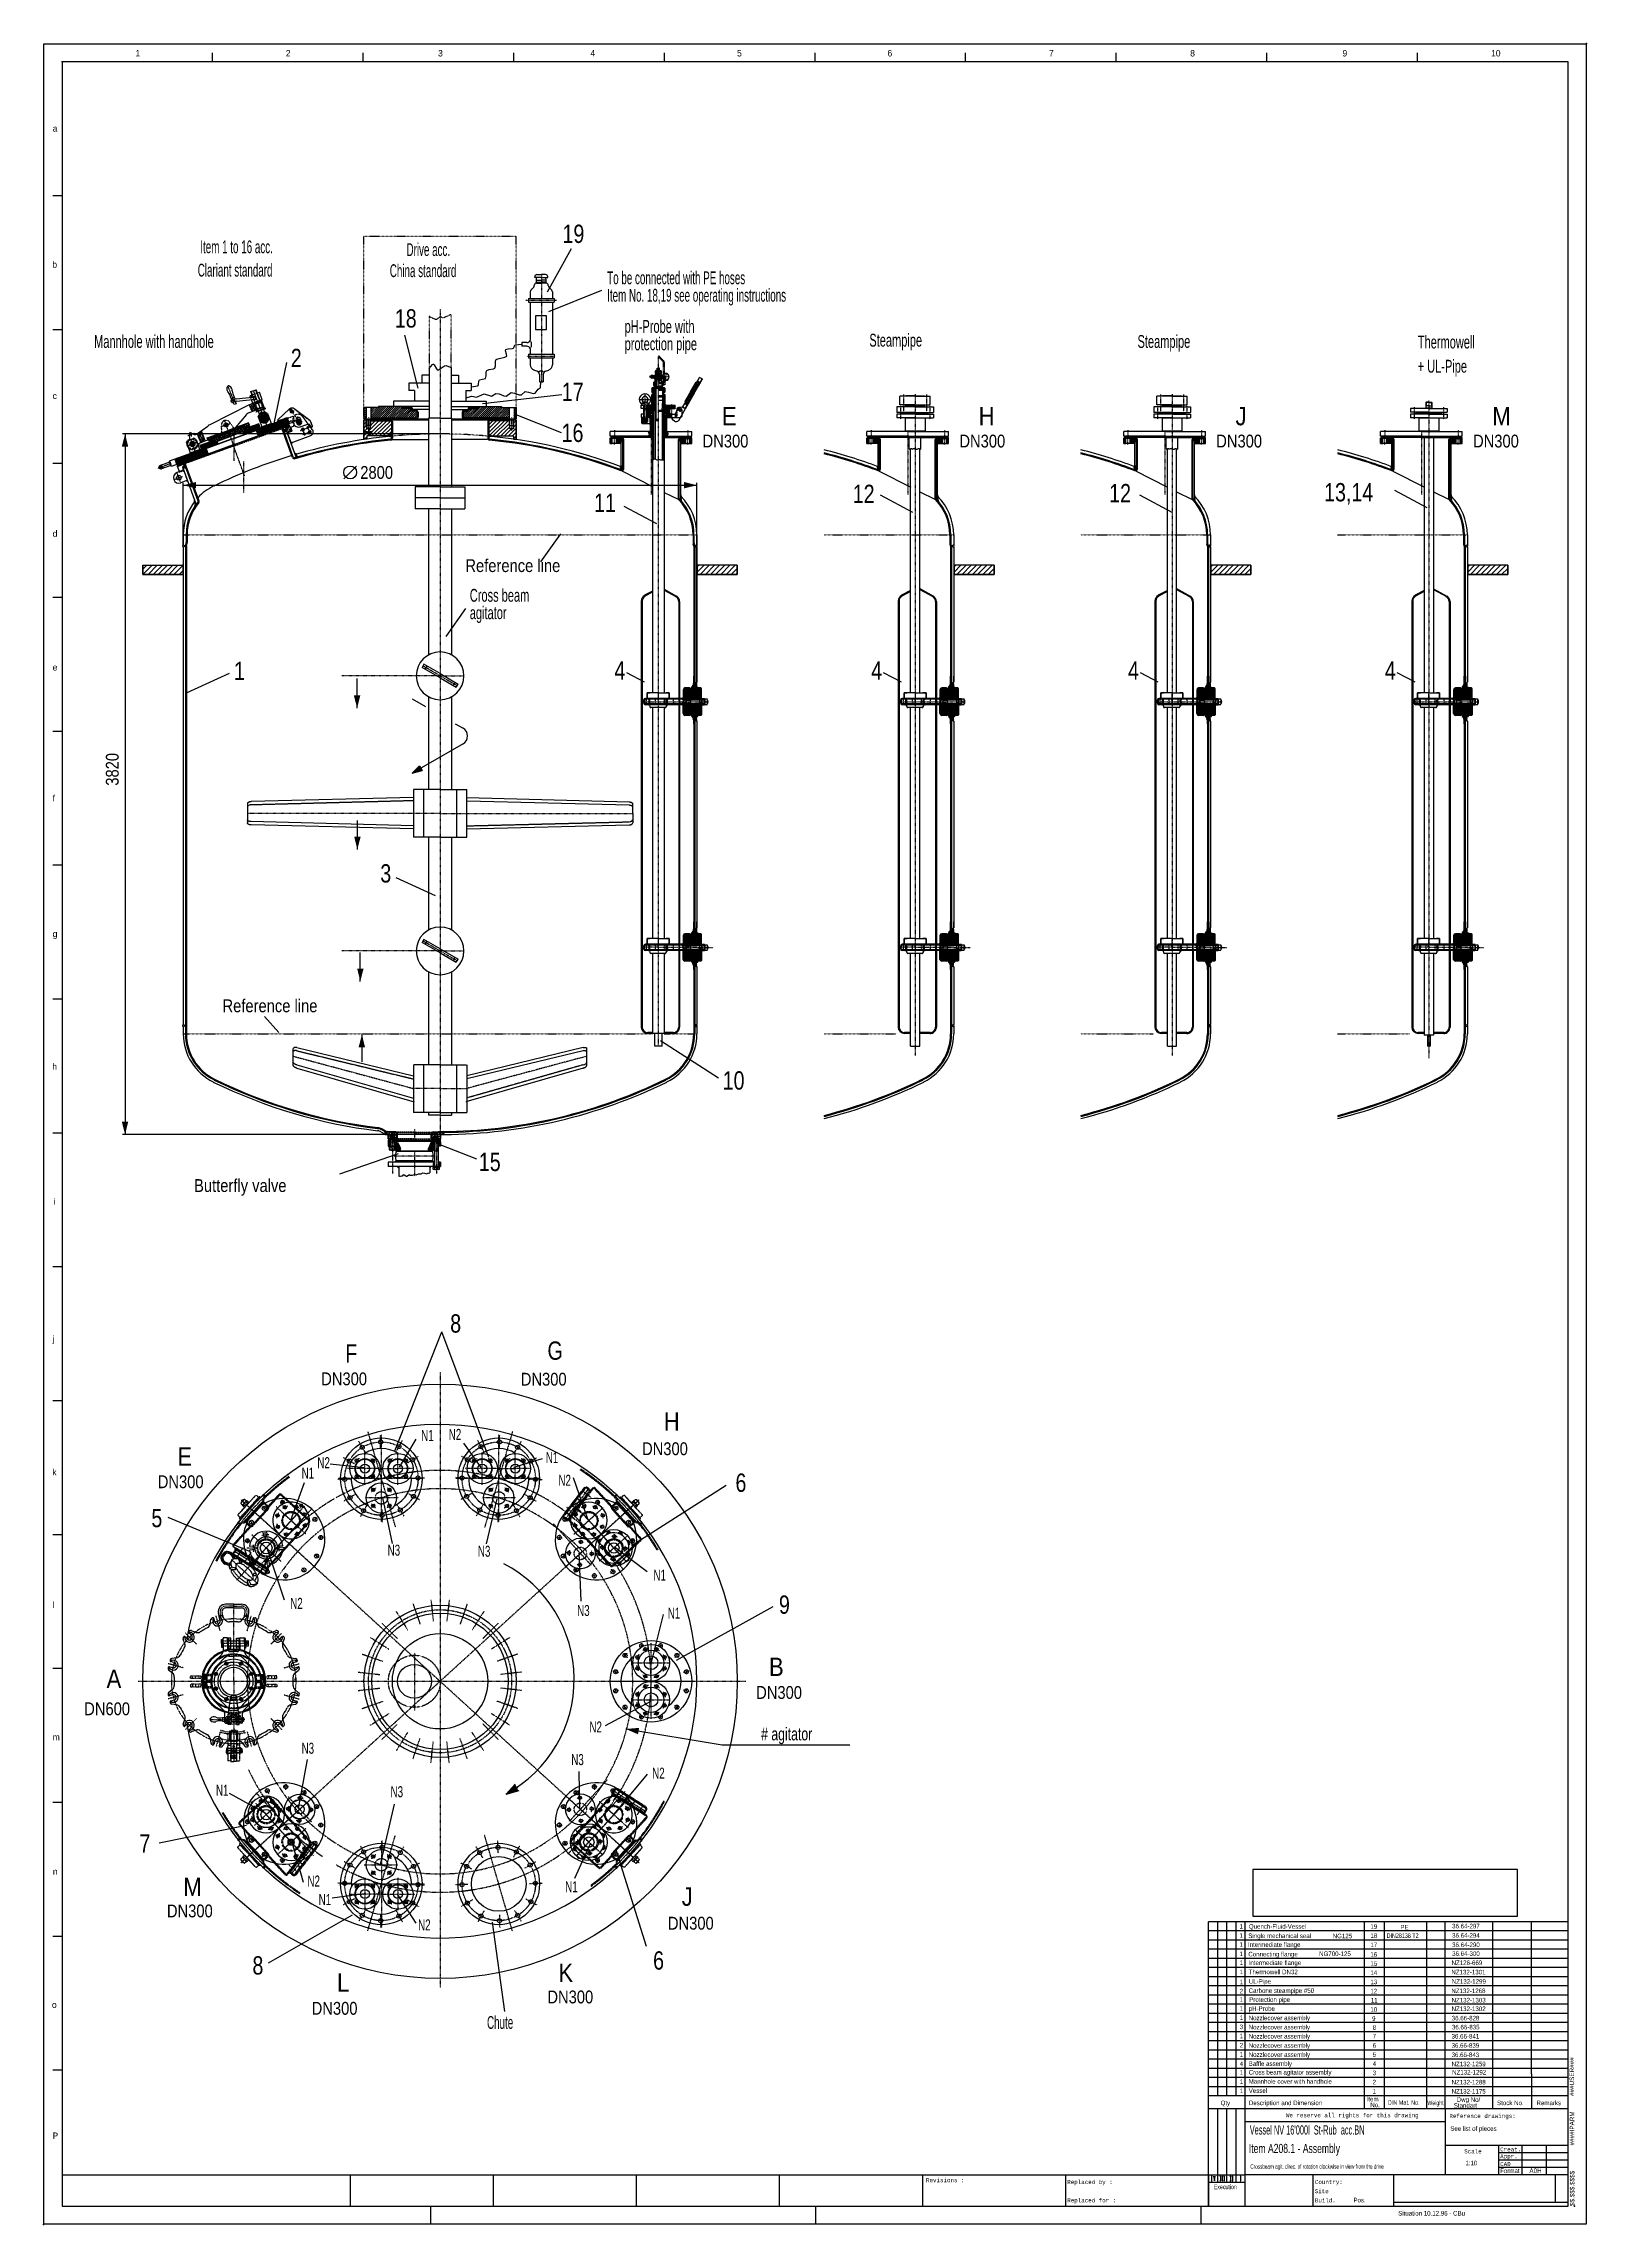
# Model space of a CAD drawing. Extents: x 77471 to 85881, y 26709 to 38599.
import ezdxf
from ezdxf.enums import TextEntityAlignment as Align

# ---------------------------------------------------------------- set-up
doc = ezdxf.new("R2010")
doc.units = 0
doc.header["$MEASUREMENT"] = 0
for name, pattern in [('DASHDOT', [1, 0.5, -0.25, 0, -0.25]), ('DASHED', [0.75, 0.5, -0.25]), ('DIVIDE', [1.25, 0.5, -0.25, 0, -0.25, 0, -0.25]), ('DOT', [0.25, 0, -0.25]), ('HIDDEN', [0.375, 0.25, -0.125])]:
    doc.linetypes.add(name, pattern=pattern)
for name, color, linetype in [('1', 7, 'CONTINUOUS'), ('10', 7, 'CONTINUOUS'), ('11', 7, 'CONTINUOUS'), ('12', 7, 'CONTINUOUS'), ('15', 7, 'CONTINUOUS'), ('17', 7, 'CONTINUOUS'), ('19', 7, 'CONTINUOUS'), ('2', 7, 'CONTINUOUS'), ('20', 7, 'CONTINUOUS'), ('21', 7, 'CONTINUOUS'), ('22', 7, 'CONTINUOUS'), ('23', 7, 'CONTINUOUS'), ('25', 7, 'CONTINUOUS'), ('30', 7, 'CONTINUOUS'), ('31', 7, 'CONTINUOUS'), ('37', 7, 'CONTINUOUS'), ('38', 7, 'CONTINUOUS'), ('44', 7, 'CONTINUOUS'), ('45', 7, 'CONTINUOUS'), ('46', 7, 'CONTINUOUS'), ('47', 7, 'CONTINUOUS'), ('48', 7, 'CONTINUOUS'), ('49', 7, 'CONTINUOUS'), ('5', 7, 'CONTINUOUS'), ('50', 7, 'CONTINUOUS'), ('54', 7, 'CONTINUOUS'), ('55', 7, 'CONTINUOUS'), ('6', 7, 'CONTINUOUS'), ('60', 7, 'CONTINUOUS')]:
    doc.layers.add(name, color=color, linetype=linetype)
doc.styles.add('MONOTXT', font='MONOTXT', dxfattribs={"height": 0.2})
doc.styles.get("Standard").update_dxf_attribs({"font": 'txt', "height": 0.2})

msp = doc.modelspace()

# ---------------------------------------------------------------- texts
at = {"layer": '1', "color": 253, "linetype": 'Continuous'}
for s, p in [('1', (77971, 38529)), ('2', (78791, 38529)), ('3', (79621, 38529)), ('4', (80451, 38529)), ('5', (81251, 38529)), ('6', (82071, 38529)), ('7', (82951, 38529)), ('8', (83721, 38529)), ('9', (84551, 38529)), ('10', (85361, 38529)), ('a', (77520, 38119)), ('b', (77518, 37377)), ('c', (77520, 36661)), ('d', (77520, 35910)), ('e', (77520, 35181)), ('f', (77520, 34467)), ('g', (77520, 33728)), ('h', (77518, 33004)), ('i', (77526, 32269)), ('j', (77519, 31519)), ('k', (77518, 30793)), ('l', (77521, 30069)), ('m', (77520, 29348)), ('n', (77521, 28615)), ('o', (77516, 27889))]:
    msp.add_text(s, height=35, dxfattribs=at).set_placement(p)
for s, p in [('###USER###', (85789, 27409)), ('####IPARM', (85790, 27139)), ('$$.$$$.$$$$', (85791, 26809))]:
    msp.add_text(s, height=25, rotation=90, dxfattribs=at).set_placement(p, align=Align.TOP_LEFT)
at = {"layer": '1', "color": 253, "linetype": 'Continuous', "style": 'MONOTXT'}
for s, height, p in [('P', 35, (77520, 27175)), ('Revisions :', 22, (82281, 26939)), ('Replaced by :', 22, (83051, 26929)), ('Replaced for :', 22, (83051, 26829))]:
    msp.add_text(s, height=height, dxfattribs=at).set_placement(p)
at = {"layer": '15', "color": 1, "linetype": 'Continuous', "width": 0.79999}
for s, p in [('19', (80359, 37512)), ('18', (79445, 37051)), ('2', (78848, 36835)), ('17', (80355, 36650)), ('16', (80354, 36427)), ('11', (80531, 36046)), ('12', (81941, 36094)), ('12', (83339, 36098)), ('13,14', (84585, 36103)), ('1', (78538, 35129)), ('4', (80612, 35131)), ('4', (82012, 35131)), ('4', (83412, 35131)), ('4', (84812, 35131)), ('3', (79336, 34025)), ('10', (81232, 32896)), ('15', (79903, 32452)), ('8', (79717, 31571)), ('G', (80259, 31423)), ('F', (79148, 31408)), ('6', (81272, 30703)), ('5', (78088, 30510)), ('9', (81509, 30038)), ('7', (78023, 28735)), ('6', (80823, 28098)), ('8', (78639, 28071))]:
    msp.add_text(s, height=100, dxfattribs=at).set_placement(p, align=Align.CENTER)
at = {"layer": '15', "color": 1, "linetype": 'Continuous'}
for s, height, width, p in [('E', 100, 0.900018, (81168, 36518)), ('H', 100, 0.900018, (82568, 36518)), ('J', 100, 0.900018, (83968, 36518)), ('M', 100, 0.900018, (85368, 36518)), ('DN300', 70, 0.857143, (81063, 36397)), ('DN300', 70, 0.857143, (82463, 36397)), ('DN300', 70, 0.857143, (83863, 36397)), ('DN300', 70, 0.857143, (85263, 36397)), ('DN300', 70, 0.857143, (78984, 31284)), ('DN300', 70, 0.857143, (80072, 31282)), ('H', 100, 0.900018, (80851, 31037)), ('E', 100, 0.900018, (78200, 30845)), ('DN300', 70, 0.857143, (80733, 30903)), ('DN300', 70, 0.857143, (78093, 30723)), ('A', 100, 0.900018, (77814, 29634)), ('B', 100, 0.900018, (81425, 29699)), ('DN300', 70, 0.857143, (81355, 29574)), ('DN600', 70, 0.857143, (77692, 29485)), ('M', 100, 0.900018, (78232, 28499)), ('J', 100, 0.900018, (80949, 28446)), ('DN300', 70, 0.857143, (78143, 28383)), ('DN300', 70, 0.857143, (80874, 28316)), ('36.64-297', 25, 0.79996, (85149, 28323)), ('NG700-125', 25, 0.79996, (84424, 28172)), ('NG125', 25, 0.79996, (84498, 28269)), ('DIN28138 T2 ', 25, 0.70032, (84792, 28271)), ('36.64-294', 25, 0.79996, (85149, 28272)), ('36.64-290', 25, 0.79996, (85149, 28221)), ('36.64-300', 25, 0.79996, (85149, 28173)), ('L', 100, 0.900018, (79070, 27977)), ('K', 100, 0.900018, (80277, 28031)), ('NZ132-1301', 25, 0.79996, (85145, 28072)), ('NZ126-669', 25, 0.79996, (85146, 28123)), ('DN300', 70, 0.857143, (80217, 27914)), ('NZ132-1268', 25, 0.79996, (85145, 27970)), ('NZ132-1303', 25, 0.79996, (85146, 27919)), ('NZ132-1299', 25, 0.79996, (85147, 28021)), ('DN300', 70, 0.857143, (78932, 27852)), ('NZ132-1302', 25, 0.79996, (85146, 27872)), ('36.66-828', 25, 0.79996, (85147, 27821)), ('36.66-841', 25, 0.79996, (85146, 27722)), ('36.66-835', 25, 0.79996, (85148, 27772)), ('36.66-839', 25, 0.79996, (85146, 27672)), ('36.66-843', 25, 0.79996, (85146, 27621)), ('NZ132-1259', 25, 0.79996, (85146, 27571)), ('NZ132-1288', 25, 0.79996, (85146, 27472)), ('NZ132-1292', 25, 0.79996, (85149, 27526)), ('NZ132-1175', 25, 0.79996, (85146, 27422)), ('1:10', 25, 0.76, (85223, 27031))]:
    msp.add_text(s, height=height, dxfattribs=dict(at, width=width)).set_placement(p)
for s, height, width, p in [('N1', 60, 0.666667, (79529, 31010)), ('N2', 60, 0.666667, (79679, 31016)), ('N1', 60, 0.666667, (80208, 30890)), ('N1', 60, 0.666667, (78877, 30805)), ('N2', 60, 0.666667, (78963, 30862)), ('N2', 60, 0.666667, (80277, 30766)), ('N3', 60, 0.666667, (79346, 30385)), ('N3', 60, 0.666667, (79838, 30379)), ('N1', 60, 0.666667, (80795, 30249)), ('N2', 60, 0.666667, (78815, 30095)), ('N3', 60, 0.666667, (80379, 30056)), ('N1', 60, 0.666667, (80873, 30042)), ('N2', 60, 0.666667, (80446, 29421)), ('N3', 60, 0.666667, (78877, 29305)), ('N3', 60, 0.666667, (80347, 29243)), ('N2', 60, 0.666667, (80788, 29169)), ('N1', 60, 0.666667, (78410, 29076)), ('N3', 60, 0.666667, (79362, 29068)), ('N2', 60, 0.666667, (78909, 28581)), ('N1', 60, 0.666667, (80314, 28550)), ('N1', 60, 0.666667, (78970, 28480)), ('N2', 60, 0.666667, (79512, 28342)), ('1', 25, 0.8, (83990, 28334)), ('1', 25, 0.8, (83990, 28284)), ('1', 25, 0.8, (83990, 28235)), ('1', 25, 0.8, (83990, 28184)), ('1', 25, 0.8, (83991, 28136)), ('1', 25, 0.8, (83991, 28086)), ('2', 25, 0.8, (83991, 27981)), ('1', 25, 0.8, (83991, 28031)), ('1', 25, 0.8, (83991, 27935)), ('1', 25, 0.8, (83991, 27886)), ('1', 25, 0.8, (83991, 27836)), ('3', 25, 0.8, (83991, 27786)), ('1', 25, 0.8, (83991, 27736)), ('8', 25, 0.8, (84716, 27782)), ('7', 25, 0.8, (84716, 27735)), ('4', 25, 0.8, (83991, 27584)), ('2', 25, 0.8, (83991, 27686)), ('1', 25, 0.8, (83991, 27636)), ('4', 25, 0.8, (84716, 27585)), ('6', 25, 0.8, (84716, 27685)), ('5', 25, 0.8, (84716, 27635)), ('1', 25, 0.8, (83991, 27537)), ('1', 25, 0.8, (83991, 27487)), ('3', 25, 0.8, (84716, 27535)), ('2', 25, 0.8, (84716, 27485)), ('1', 25, 0.8, (83991, 27437)), ('1', 25, 0.8, (84716, 27435))]:
    msp.add_text(s, height=height, dxfattribs=dict(at, width=width)).set_placement(p, align=Align.MIDDLE_LEFT)
at = {"layer": '15', "color": 1, "linetype": 'Continuous', "width": 0.79996}
for s, p in [('19', (84722, 28333)), ('18', (84722, 28283)), ('17', (84722, 28233)), ('16', (84722, 28181)), ('15', (84722, 28131)), ('14', (84722, 28081)), ('13', (84722, 28031)), ('12', (84722, 27981)), ('11', (84724, 27931)), ('10', (84722, 27881)), ('9', (84722, 27831))]:
    msp.add_text(s, height=25, dxfattribs=at).set_placement(p, align=Align.MIDDLE)
at = {"layer": '17', "color": 215, "linetype": 'Continuous'}
for s, width, p in [('Item 1 to 16 acc.', 0.571429, (78325, 37491)), ('Drive acc.', 0.571429, (79449, 37476)), ('Clariant standard', 0.571429, (78311, 37364)), ('China standard', 0.571429, (79358, 37361)), ('To be connected with PE hoses', 0.571429, (80543, 37322)), ('Item No. 18,19 see operating instructions', 0.571429, (80543, 37227)), ('# agitator', 0.714271, (81382, 29383)), ('Chute', 0.571429, (79888, 27810))]:
    msp.add_text(s, height=70, dxfattribs=dict(at, width=width)).set_placement(p, align=Align.MIDDLE_LEFT)
at = {"layer": '17', "color": 215, "linetype": 'HIDDEN'}
for s, height, width, p in [('Mannhole with handhole', 70, 0.642857, (77746, 36940)), ('pH-Probe with ', 70, 0.642857, (80638, 37022)), ('protection pipe', 70, 0.642857, (80638, 36927)), ('Steampipe', 70, 0.642857, (81972, 36947)), ('Steampipe', 70, 0.642857, (83434, 36940)), ('Thermowell', 70, 0.642857, (84962, 36937)), ('+ UL-Pipe', 70, 0.642857, (84961, 36805)), ('Cross beam', 70, 0.642857, (79794, 35556)), ('agitator', 70, 0.642857, (79794, 35461)), ('Quench-Fluid-Vessel ', 25, 0.79996, (84041, 28321)), ('PE', 25, 0.79996, (84867, 28317)), ('Intermediate flange', 25, 0.79996, (84036, 28222)), ('Single mechanical seal', 25, 0.79996, (84038, 28270)), ('Connecting flange', 25, 0.79996, (84038, 28170)), ('Thermowell DN32', 25, 0.79996, (84040, 28073)), ('Intermediate flange', 25, 0.79996, (84040, 28123)), ('Carbone steampipe #50', 25, 0.79996, (84040, 27971)), ('UL-Pipe', 25, 0.79996, (84041, 28021)), ('Protection pipe', 25, 0.79996, (84043, 27922)), ('pH-Probe', 25, 0.79996, (84040, 27873)), ('Nozzlecover assembly', 25, 0.79996, (84040, 27822)), ('Nozzlecover assembly', 25, 0.79996, (84040, 27772)), ('Nozzlecover assembly', 25, 0.79996, (84040, 27722)), ('Nozzlecover assembly', 25, 0.79996, (84040, 27672)), ('Nozzlecover assembly', 25, 0.79996, (84040, 27622)), ('Baffle assembly', 25, 0.79996, (84040, 27573)), ('Cross beam agitator assembly', 25, 0.79996, (84040, 27526)), ('Mannhole cover with handhole', 25, 0.79996, (84040, 27476)), ('Vessel', 25, 0.79996, (84040, 27426)), ('Item A208.1 - Assembly', 50, 0.7, (84041, 27098))]:
    msp.add_text(s, height=height, dxfattribs=dict(at, width=width)).set_placement(p)
at = {"layer": '17', "color": 215, "linetype": 'Continuous'}
for s, height, width, p in [('Reference line', 70, 0.857143, (79770, 35718)), ('Reference line', 70, 0.857143, (78446, 33318)), ('Butterfly valve', 70, 0.857143, (78291, 32338)), ('Qty', 25, 0.8, (83887, 27359)), ('Description and Dimension', 25, 0.8, (84041, 27359)), ('Item', 25, 0.8, (84683, 27380)), ('No.', 25, 0.8, (84703, 27348)), ('DIN Mat. No.', 25, 0.72, (84798, 27361)), ('Weight', 25, 0.67948, (85014, 27359)), ('Standart', 25, 0.8, (85158, 27345)), ('Dwg No/', 25, 0.8, (85174, 27377)), ('Stock No.', 25, 0.8, (85394, 27359)), ('Remarks', 25, 0.8, (85609, 27359)), ("Vessel NV 16'000l  St-Rub  acc.BN", 50, 0.600012, (84046, 27199)), ('See list of pieces', 25, 0.8, (85139, 27219)), ('Crossbeam agit. direc. of rotation clockwise in view from the drive', 25, 0.60012, (84049, 27012)), ('Execution', 25, 0.68, (83850, 26901)), ('Situation 10.12.96 - CBu', 25, 0.8, (84855, 26757))]:
    msp.add_text(s, height=height, dxfattribs=dict(at, width=width)).set_placement(p)
at = {"layer": '2', "color": 253, "linetype": 'Continuous', "style": 'MONOTXT'}
for s, p in [('We reserve all rights for this drawing', (84243, 27293)), ('Reference drawings:', (85134, 27289)), ('Scale', (85215, 27096)), ('Creat.', (85411, 27107)), ('Appr.', (85411, 27069)), ('CAD', (85411, 27027)), ('Site', (84400, 26879)), ('Country:', (84401, 26929)), ('Build.', (84401, 26829))]:
    msp.add_text(s, height=22, dxfattribs=at).set_placement(p)
at = {"layer": '2', "color": 253, "linetype": 'Continuous', "width": 0.8}
for s, p in [('Format', (85411, 26989)), ('Pos.', (84611, 26829))]:
    msp.add_text(s, height=25, dxfattribs=at).set_placement(p)
at = {"layer": '2', "color": 253, "linetype": 'DASHED'}
msp.add_text('A0H', height=25, dxfattribs=at).set_placement((85570, 26989))
at = {"layer": '50', "color": 1, "linetype": 'Continuous', "width": 0.857143}
msp.add_text('2800', height=70, dxfattribs=at).set_placement((79197, 36261), align=Align.MIDDLE_LEFT)
msp.add_text('3820', height=70, rotation=90, dxfattribs=at).set_placement((77845, 34553), align=Align.MIDDLE_LEFT)

# ---------------------------------------------------------------- blocks, each defined once
blk = doc.blocks.new('KNAH')
at = {"layer": '6', "color": 253, "linetype": 'Continuous'}
for p, q in [((0, 0), (0, 3.5)), ((0, 3.5), (3.5, 0)), ((3.5, 0), (0, 0))]:
    blk.add_line(p, q, dxfattribs=at)

# ---------------------------------------------------------------- linework, layer by layer
at = {"layer": '1', "color": 253, "linetype": 'Continuous'}
for p, q in [((78392, 38499), (78392, 38549)), ((79213, 38499), (79213, 38549)), ((80034, 38499), (80034, 38549)), ((80855, 38499), (80855, 38549)), ((81676, 38499), (81676, 38549)), ((82497, 38499), (82497, 38549)), ((83318, 38499), (83318, 38549)), ((84139, 38499), (84139, 38549)), ((84960, 38499), (84960, 38549)), ((77571, 37769), (77521, 37769)), ((77571, 37039), (77521, 37039)), ((77571, 36309), (77521, 36309)), ((77571, 35579), (77521, 35579)), ((77571, 34849), (77521, 34849)), ((77571, 34119), (77521, 34119)), ((77571, 33389), (77521, 33389)), ((77571, 32659), (77521, 32659)), ((77571, 31929), (77521, 31929)), ((77571, 31199), (77521, 31199)), ((77571, 30469), (77521, 30469)), ((77571, 29739), (77521, 29739)), ((77571, 29009), (77521, 29009)), ((83821, 28159), (83821, 28359)), ((85781, 28359), (83821, 28359)), ((85781, 28309), (83821, 28309)), ((83871, 28159), (83871, 28359)), ((83921, 28159), (83921, 28359)), ((83971, 28159), (83971, 28359)), ((84021, 28159), (84021, 28359)), ((84671, 28159), (84671, 28359)), ((84781, 28159), (84781, 28359)), ((85011, 28309), (85011, 28359)), ((85011, 28159), (85011, 28309)), ((85111, 28159), (85111, 28359)), ((85371, 28309), (85371, 28359)), ((85371, 28159), (85371, 28309)), ((85581, 28309), (85581, 28359)), ((85581, 28159), (85581, 28309)), ((77571, 28279), (77521, 28279)), ((85781, 28259), (83821, 28259)), ((85781, 28209), (83821, 28209)), ((83821, 27041), (83821, 28159)), ((85781, 28159), (83821, 28159)), ((85781, 28159), (83821, 28159)), ((85781, 28109), (83821, 28109)), ((83871, 27509), (83871, 28159)), ((83921, 27409), (83921, 28159)), ((83971, 27409), (83971, 28159)), ((84021, 27042), (84021, 28159)), ((84671, 27339), (84671, 28159)), ((84781, 27339), (84781, 28159)), ((85011, 27509), (85011, 28159)), ((85111, 27559), (85111, 28159)), ((85371, 27339), (85371, 28159)), ((85581, 27636), (85581, 28159)), ((85781, 28059), (83821, 28059)), ((85781, 28009), (83821, 28009)), ((85781, 27959), (83821, 27959)), ((85781, 27909), (83821, 27909)), ((85781, 27859), (83821, 27859)), ((85781, 27809), (83821, 27809)), ((85781, 27759), (83821, 27759)), ((85781, 27709), (83821, 27709)), ((85781, 27659), (83821, 27659)), ((85781, 27609), (83821, 27609)), ((85011, 27339), (85011, 27659)), ((85111, 27529), (85111, 27659)), ((85581, 27529), (85581, 27659)), ((77571, 27549), (77521, 27549)), ((85781, 27559), (83821, 27559)), ((83821, 26809), (83821, 27529)), ((85781, 27509), (83821, 27509)), ((85781, 27509), (83821, 27509)), ((83871, 27409), (83871, 27529)), ((84021, 26809), (84021, 27529)), ((84671, 27339), (84671, 27529)), ((84781, 27339), (84781, 27529)), ((85011, 27339), (85011, 27500)), ((85111, 27339), (85111, 27529)), ((85581, 27529), (85581, 27339)), ((85781, 27459), (83821, 27459)), ((85781, 27459), (83821, 27459)), ((85781, 27409), (83821, 27409)), ((85781, 27409), (83821, 27409)), ((85781, 27409), (83821, 27409)), ((84021, 27339), (83821, 27339)), ((83871, 26939), (83871, 27339)), ((83921, 26939), (83921, 27339)), ((83971, 26939), (83971, 27339)), ((85781, 27339), (84021, 27339)), ((84021, 26809), (84021, 27339)), ((85111, 27269), (84021, 27269)), ((85111, 27339), (85111, 26979)), ((85781, 27139), (85111, 27139)), ((85401, 27139), (85401, 26979)), ((85531, 26979), (85531, 27139)), ((85661, 27139), (85661, 26979)), ((85781, 27099), (85401, 27099)), ((85781, 27059), (85401, 27059)), ((85781, 27019), (85401, 27019)), ((77571, 26979), (84021, 26979)), ((79141, 26979), (79141, 26809)), ((79921, 26979), (79921, 26809)), ((80701, 26979), (80701, 26809)), ((81481, 26979), (81481, 26809)), ((82261, 26979), (82261, 26809)), ((83041, 26979), (83041, 26809)), ((83821, 26979), (84021, 26979)), ((83821, 26979), (83821, 26809)), ((83821, 26939), (84021, 26939)), ((83836, 26971), (83841, 26971)), ((83841, 26946), (83836, 26946)), ((83841, 26971), (83838, 26971)), ((83838, 26971), (83838, 26946)), ((83838, 26946), (83841, 26946)), ((83848, 26971), (83853, 26946)), ((83853, 26946), (83858, 26971)), ((83883, 26971), (83888, 26971)), ((83888, 26946), (83883, 26946)), ((83888, 26971), (83886, 26971)), ((83886, 26971), (83886, 26946)), ((83886, 26946), (83888, 26946)), ((83893, 26971), (83898, 26971)), ((83898, 26946), (83893, 26946)), ((83898, 26971), (83896, 26971)), ((83896, 26971), (83896, 26946)), ((83896, 26946), (83898, 26946)), ((83903, 26971), (83908, 26971)), ((83908, 26946), (83903, 26946)), ((83908, 26971), (83906, 26971)), ((83906, 26971), (83906, 26946)), ((83906, 26946), (83908, 26946)), ((83938, 26971), (83943, 26971)), ((83938, 26946), (83943, 26946)), ((83941, 26971), (83941, 26946)), ((83948, 26971), (83953, 26971)), ((83948, 26946), (83953, 26946)), ((83951, 26971), (83951, 26946)), ((83993, 26971), (83998, 26971)), ((83998, 26946), (83993, 26946)), ((83998, 26971), (83996, 26971)), ((83996, 26971), (83996, 26946)), ((83996, 26946), (83998, 26946)), ((85781, 26979), (84021, 26979)), ((84391, 26809), (84391, 26979)), ((84831, 26809), (84831, 26979)), ((85711, 26979), (85711, 26829)), ((79581, 26715), (79581, 26809)), ((81681, 26715), (81681, 26809)), ((83781, 26716), (83781, 26809)), ((85781, 26829), (84831, 26829))]:
    msp.add_line(p, q, dxfattribs=at)
msp.add_lwpolyline([(77571, 26809), (85781, 26809), (85781, 38499), (77571, 38499), (77571, 26809)], dxfattribs=at)
at = {"layer": '1', "color": 1, "linetype": 'Continuous'}
for p in [(85881, 38599), (77471, 26709)]:
    msp.add_point(p, dxfattribs=at)
at = {"layer": '1', "color": 92, "linetype": 'Continuous'}
for p in [(77571, 38499), (85816, 26808)]:
    msp.add_point(p, dxfattribs=at)
at = {"layer": '10', "color": 3, "linetype": 'DIVIDE'}
for p, q in [((79217, 36548), (79217, 37550)), ((79217, 37550), (80047, 37550)), ((80047, 36548), (80047, 37550)), ((79574, 36829), (79574, 37119)), ((79692, 36833), (79692, 37123)), ((80620, 36351), (80620, 36356)), ((80628, 36349), (80628, 36356)), ((82020, 36351), (82020, 36356)), ((82028, 36349), (82028, 36356)), ((83420, 36351), (83420, 36356)), ((83428, 36349), (83428, 36356)), ((84820, 36351), (84820, 36356)), ((84828, 36349), (84828, 36356)), ((78232, 35921), (81032, 35921)), ((81725, 35921), (82432, 35921)), ((83125, 35921), (83832, 35921)), ((84525, 35921), (85232, 35921)), ((78232, 33200), (80790, 33200)), ((80853, 33200), (81015, 33200)), ((81725, 33200), (82119, 33200)), ((83125, 33200), (83519, 33200)), ((84525, 33200), (84919, 33200))]:
    msp.add_line(p, q, dxfattribs=at)
at = {"layer": '10', "color": 3, "linetype": 'Continuous'}
for p, q in [((80160, 37340), (80184, 37340)), ((80207, 37340), (80184, 37340)), ((80124, 37245), (80124, 37210)), ((80133, 37263), (80135, 37264)), ((80145, 37281), (80145, 37281)), ((80148, 37324), (80148, 37328)), ((80184, 37324), (80148, 37324)), ((80157, 37309), (80158, 37324)), ((80157, 37293), (80157, 37309)), ((80157, 37309), (80184, 37309)), ((80157, 37298), (80184, 37298)), ((80157, 37293), (80184, 37293)), ((80184, 37324), (80219, 37324)), ((80210, 37309), (80184, 37309)), ((80210, 37298), (80184, 37298)), ((80210, 37293), (80184, 37293)), ((80210, 37309), (80209, 37324)), ((80210, 37293), (80210, 37309)), ((80219, 37324), (80219, 37328)), ((80222, 37281), (80222, 37281)), ((80234, 37263), (80232, 37264)), ((80244, 37245), (80244, 37210)), ((80114, 37210), (80254, 37210)), ((80114, 37210), (80114, 37190)), ((80114, 37190), (80254, 37190)), ((80124, 37190), (80124, 36982)), ((80244, 37190), (80244, 36905)), ((80254, 37210), (80254, 37190)), ((80078, 36969), (80078, 36949)), ((80105, 36969), (80078, 36969)), ((80105, 36949), (80078, 36949)), ((80114, 36905), (80254, 36905)), ((80114, 36905), (80114, 36885)), ((80114, 36885), (80254, 36885)), ((80124, 36936), (80124, 36905)), ((80124, 36885), (80124, 36848)), ((80244, 36885), (80244, 36848)), ((80254, 36905), (80254, 36885)), ((80160, 36813), (80143, 36819)), ((80174, 36795), (80174, 36755)), ((80174, 36755), (80194, 36755)), ((80194, 36795), (80194, 36755)), ((80207, 36813), (80224, 36819)), ((80741, 36643), (80743, 36644)), ((80756, 36644), (80757, 36643)), ((82222, 36676), (82139, 36676)), ((82139, 36630), (82139, 36676)), ((82222, 36630), (82139, 36630)), ((82222, 36628), (82168, 36628)), ((82168, 36626), (82168, 36628)), ((82222, 36626), (82168, 36626)), ((82222, 36623), (82168, 36623)), ((82168, 36621), (82168, 36623)), ((82222, 36621), (82168, 36621)), ((82171, 36621), (82170, 36618)), ((82222, 36678), (82171, 36678)), ((82171, 36678), (82171, 36676)), ((82171, 36630), (82171, 36628)), ((82171, 36623), (82171, 36626)), ((82222, 36678), (82273, 36678)), ((82222, 36676), (82304, 36676)), ((82222, 36630), (82304, 36630)), ((82222, 36628), (82275, 36628)), ((82222, 36626), (82275, 36626)), ((82222, 36623), (82275, 36623)), ((82222, 36621), (82275, 36621)), ((82273, 36678), (82273, 36676)), ((82273, 36630), (82273, 36628)), ((82273, 36623), (82273, 36626)), ((82273, 36621), (82274, 36618)), ((82275, 36626), (82275, 36628)), ((82275, 36621), (82275, 36623)), ((82304, 36630), (82304, 36676)), ((83622, 36676), (83539, 36676)), ((83539, 36630), (83539, 36676)), ((83622, 36630), (83539, 36630)), ((83622, 36628), (83568, 36628)), ((83568, 36626), (83568, 36628)), ((83622, 36626), (83568, 36626)), ((83622, 36623), (83568, 36623)), ((83568, 36621), (83568, 36623)), ((83622, 36621), (83568, 36621)), ((83571, 36621), (83570, 36618)), ((83622, 36678), (83571, 36678)), ((83571, 36678), (83571, 36676)), ((83571, 36630), (83571, 36628)), ((83571, 36623), (83571, 36626)), ((83622, 36678), (83673, 36678)), ((83622, 36676), (83704, 36676)), ((83622, 36630), (83704, 36630)), ((83622, 36628), (83675, 36628)), ((83622, 36626), (83675, 36626)), ((83622, 36623), (83675, 36623)), ((83622, 36621), (83675, 36621)), ((83673, 36678), (83673, 36676)), ((83673, 36630), (83673, 36628)), ((83673, 36623), (83673, 36626)), ((83673, 36621), (83674, 36618)), ((83675, 36626), (83675, 36628)), ((83675, 36621), (83675, 36623)), ((83704, 36630), (83704, 36676)), ((85005, 36642), (85005, 36610)), ((85022, 36642), (85005, 36642)), ((85022, 36625), (85005, 36625)), ((85022, 36645), (85008, 36645)), ((85008, 36645), (85008, 36625)), ((85022, 36645), (85036, 36645)), ((85022, 36642), (85039, 36642)), ((85022, 36625), (85039, 36625)), ((85036, 36645), (85036, 36625)), ((85039, 36642), (85039, 36610)), ((78809, 36520), (78505, 36410)), ((78809, 36520), (78505, 36410)), ((79217, 36553), (79569, 36553)), ((79217, 36548), (79569, 36548)), ((79217, 36548), (79217, 36443)), ((79217, 36546), (79220, 36548)), ((79217, 36461), (79299, 36543)), ((79217, 36524), (79232, 36539)), ((79217, 36503), (79232, 36518)), ((79237, 36460), (79321, 36543)), ((79252, 36538), (79259, 36546)), ((79252, 36517), (79278, 36543)), ((79258, 36460), (79342, 36543)), ((79259, 36548), (79259, 36543)), ((79259, 36543), (79362, 36543)), ((79279, 36460), (79363, 36543)), ((79301, 36460), (79367, 36526)), ((79322, 36460), (79367, 36505)), ((79367, 36538), (79367, 36447)), ((79372, 36538), (79372, 36447)), ((79892, 36538), (79892, 36447)), ((79897, 36521), (79919, 36543)), ((79897, 36500), (79940, 36543)), ((79897, 36479), (79961, 36543)), ((79897, 36538), (79897, 36447)), ((80004, 36543), (79902, 36543)), ((79903, 36464), (79983, 36543)), ((79920, 36460), (80004, 36543)), ((79941, 36460), (80012, 36530)), ((79963, 36460), (80012, 36509)), ((80004, 36548), (80004, 36543)), ((80004, 36544), (80009, 36548)), ((80032, 36529), (80047, 36544)), ((80032, 36508), (80047, 36523)), ((80047, 36548), (80047, 36443)), ((80758, 36606), (80758, 36603)), ((80758, 36604), (80761, 36606)), ((80758, 36606), (80800, 36606)), ((80800, 36603), (80758, 36603)), ((80758, 36585), (80758, 36582)), ((80758, 36583), (80761, 36585)), ((80758, 36585), (80790, 36585)), ((80788, 36582), (80758, 36582)), ((80759, 36606), (80795, 36606)), ((80759, 36585), (80790, 36585)), ((80761, 36603), (80764, 36606)), ((80761, 36603), (80761, 36585)), ((80793, 36603), (80761, 36603)), ((80761, 36582), (80764, 36585)), ((80764, 36603), (80767, 36606)), ((80764, 36582), (80767, 36585)), ((80766, 36603), (80769, 36606)), ((80766, 36582), (80769, 36585)), ((80769, 36603), (80772, 36606)), ((80769, 36582), (80772, 36585)), ((80772, 36603), (80775, 36606)), ((80772, 36582), (80775, 36585)), ((80775, 36603), (80778, 36606)), ((80775, 36582), (80778, 36585)), ((80780, 36569), (80777, 36572)), ((80780, 36565), (80777, 36568)), ((80780, 36561), (80777, 36564)), ((80780, 36557), (80777, 36560)), ((80780, 36552), (80777, 36555)), ((80780, 36548), (80777, 36551)), ((80780, 36544), (80777, 36547)), ((80780, 36540), (80777, 36543)), ((80780, 36535), (80777, 36538)), ((80780, 36531), (80777, 36534)), ((80780, 36527), (80777, 36530)), ((80780, 36523), (80777, 36526)), ((80780, 36518), (80777, 36521)), ((80780, 36514), (80777, 36517)), ((80780, 36510), (80777, 36513)), ((80780, 36506), (80777, 36509)), ((80780, 36501), (80777, 36504)), ((80778, 36603), (80781, 36606)), ((80778, 36582), (80781, 36585)), ((80780, 36574), (80778, 36575)), ((80781, 36603), (80783, 36606)), ((80781, 36582), (80783, 36585)), ((80783, 36606), (80783, 36603)), ((80783, 36585), (80783, 36582)), ((80789, 36603), (80789, 36585)), ((80793, 36597), (80790, 36600)), ((80790, 36599), (80800, 36599)), ((80790, 36596), (80793, 36599)), ((80790, 36599), (80790, 35059)), ((80793, 36594), (80790, 36597)), ((80790, 36593), (80793, 36596)), ((80793, 36592), (80790, 36595)), ((80790, 36590), (80793, 36593)), ((80793, 36589), (80790, 36592)), ((80790, 36587), (80793, 36590)), ((80793, 36586), (80790, 36589)), ((80790, 36585), (80793, 36588)), ((80793, 36583), (80790, 36586)), ((80790, 36582), (80793, 36585)), ((80793, 36580), (80790, 36583)), ((80790, 36579), (80793, 36582)), ((80793, 36578), (80790, 36581)), ((80790, 36576), (80793, 36579)), ((80793, 36575), (80790, 36578)), ((80790, 36573), (80793, 36576)), ((80793, 36572), (80790, 36575)), ((80790, 36571), (80793, 36574)), ((80793, 36569), (80790, 36572)), ((80790, 36568), (80793, 36571)), ((80793, 36566), (80790, 36569)), ((80790, 36565), (80793, 36568)), ((80793, 36564), (80790, 36567)), ((80790, 36562), (80793, 36565)), ((80793, 36561), (80790, 36564)), ((80790, 36559), (80793, 36562)), ((80793, 36558), (80790, 36561)), ((80790, 36557), (80793, 36560)), ((80793, 36555), (80790, 36558)), ((80790, 36554), (80793, 36557)), ((80793, 36552), (80790, 36555)), ((80790, 36551), (80793, 36554)), ((80793, 36550), (80790, 36553)), ((80790, 36548), (80793, 36551)), ((80793, 36547), (80790, 36550)), ((80790, 36545), (80793, 36548)), ((80793, 36544), (80790, 36547)), ((80790, 36543), (80793, 36546)), ((80793, 36541), (80790, 36544)), ((80790, 36540), (80793, 36543)), ((80793, 36538), (80790, 36541)), ((80790, 36537), (80793, 36540)), ((80793, 36536), (80790, 36539)), ((80790, 36534), (80793, 36537)), ((80793, 36533), (80790, 36536)), ((80790, 36531), (80793, 36534)), ((80793, 36530), (80790, 36533)), ((80790, 36529), (80793, 36532)), ((80793, 36527), (80790, 36530)), ((80790, 36526), (80793, 36529)), ((80793, 36524), (80790, 36527)), ((80790, 36523), (80793, 36526)), ((80793, 36522), (80790, 36525)), ((80790, 36520), (80793, 36523)), ((80793, 36519), (80790, 36522)), ((80790, 36517), (80793, 36520)), ((80793, 36516), (80790, 36519)), ((80790, 36515), (80793, 36518)), ((80793, 36513), (80790, 36516)), ((80790, 36512), (80793, 36515)), ((80793, 36510), (80790, 36513)), ((80790, 36509), (80793, 36512)), ((80793, 36508), (80790, 36511)), ((80790, 36506), (80793, 36509)), ((80793, 36505), (80790, 36508)), ((80790, 36503), (80793, 36506)), ((80793, 36502), (80790, 36505)), ((80790, 36501), (80793, 36504)), ((80793, 36508), (80791, 36509)), ((80793, 36599), (80793, 36332)), ((80844, 36606), (80881, 36606)), ((80844, 36603), (80883, 36603)), ((80853, 36599), (80844, 36599)), ((80848, 36603), (80885, 36603)), ((80849, 36606), (80885, 36606)), ((80850, 36597), (80853, 36600)), ((80850, 36599), (80850, 36330)), ((80853, 36596), (80850, 36599)), ((80850, 36594), (80853, 36597)), ((80853, 36593), (80850, 36596)), ((80850, 36592), (80853, 36595)), ((80853, 36590), (80850, 36593)), ((80850, 36589), (80853, 36592)), ((80853, 36587), (80850, 36590)), ((80850, 36586), (80853, 36589)), ((80853, 36585), (80850, 36588)), ((80850, 36583), (80853, 36586)), ((80853, 36582), (80850, 36585)), ((80850, 36580), (80853, 36583)), ((80853, 36579), (80850, 36582)), ((80850, 36578), (80853, 36581)), ((80853, 36576), (80850, 36579)), ((80850, 36575), (80853, 36578)), ((80853, 36573), (80850, 36576)), ((80850, 36572), (80853, 36575)), ((80853, 36571), (80850, 36574)), ((80850, 36569), (80853, 36572)), ((80853, 36568), (80850, 36571)), ((80850, 36566), (80853, 36569)), ((80853, 36565), (80850, 36568)), ((80850, 36564), (80853, 36567)), ((80853, 36562), (80850, 36565)), ((80850, 36561), (80853, 36564)), ((80853, 36559), (80850, 36562)), ((80850, 36558), (80853, 36561)), ((80853, 36557), (80850, 36560)), ((80850, 36555), (80853, 36558)), ((80853, 36554), (80850, 36557)), ((80850, 36552), (80853, 36555)), ((80853, 36551), (80850, 36554)), ((80850, 36550), (80853, 36553)), ((80853, 36548), (80850, 36551)), ((80850, 36547), (80853, 36550)), ((80853, 36545), (80850, 36548)), ((80850, 36544), (80853, 36547)), ((80853, 36543), (80850, 36546)), ((80850, 36541), (80853, 36544)), ((80853, 36540), (80850, 36543)), ((80850, 36538), (80853, 36541)), ((80853, 36537), (80850, 36540)), ((80850, 36536), (80853, 36539)), ((80853, 36534), (80850, 36537)), ((80850, 36533), (80853, 36536)), ((80853, 36531), (80850, 36534)), ((80850, 36530), (80853, 36533)), ((80853, 36529), (80850, 36532)), ((80850, 36527), (80853, 36530)), ((80853, 36526), (80850, 36529)), ((80850, 36524), (80853, 36527)), ((80853, 36523), (80850, 36526)), ((80850, 36522), (80853, 36525)), ((80853, 36520), (80850, 36523)), ((80850, 36519), (80853, 36522)), ((80853, 36517), (80850, 36520)), ((80850, 36516), (80853, 36519)), ((80853, 36515), (80850, 36518)), ((80850, 36513), (80853, 36516)), ((80853, 36512), (80850, 36515)), ((80850, 36510), (80853, 36513)), ((80853, 36509), (80850, 36512)), ((80850, 36508), (80853, 36511)), ((80850, 36508), (80852, 36509)), ((80853, 36506), (80850, 36509)), ((80850, 36505), (80853, 36508)), ((80853, 36503), (80850, 36506)), ((80850, 36502), (80853, 36505)), ((80853, 36501), (80850, 36504)), ((80853, 36599), (80853, 35060)), ((80853, 36585), (80885, 36585)), ((80853, 36585), (80881, 36585)), ((80853, 36509), (80853, 36509)), ((80854, 36603), (80854, 36585)), ((80860, 36606), (80860, 36603)), ((80860, 36604), (80862, 36606)), ((80860, 36585), (80860, 36582)), ((80860, 36583), (80862, 36585)), ((80862, 36603), (80865, 36606)), ((80862, 36582), (80865, 36585)), ((80866, 36569), (80863, 36572)), ((80866, 36565), (80863, 36568)), ((80866, 36561), (80863, 36564)), ((80866, 36557), (80863, 36559)), ((80866, 36552), (80863, 36555)), ((80866, 36548), (80863, 36551)), ((80866, 36544), (80863, 36547)), ((80866, 36540), (80863, 36543)), ((80866, 36535), (80863, 36538)), ((80866, 36531), (80863, 36534)), ((80866, 36527), (80863, 36530)), ((80866, 36523), (80863, 36526)), ((80866, 36518), (80863, 36521)), ((80866, 36514), (80863, 36517)), ((80866, 36510), (80863, 36513)), ((80866, 36506), (80863, 36509)), ((80866, 36501), (80863, 36504)), ((80866, 36574), (80864, 36575)), ((80865, 36603), (80868, 36606)), ((80865, 36582), (80868, 36585)), ((80868, 36603), (80871, 36606)), ((80868, 36582), (80871, 36585)), ((80871, 36603), (80874, 36606)), ((80871, 36582), (80874, 36585)), ((80874, 36603), (80877, 36606)), ((80874, 36582), (80877, 36585)), ((80876, 36603), (80879, 36606)), ((80876, 36582), (80879, 36585)), ((80879, 36603), (80882, 36606)), ((80879, 36582), (80882, 36585)), ((80882, 36603), (80885, 36606)), ((80882, 36582), (80885, 36585)), ((80883, 36603), (80883, 36585)), ((80885, 36606), (80885, 36603)), ((80885, 36603), (80885, 36604)), ((80885, 36585), (80885, 36582)), ((80885, 36582), (80885, 36583)), ((82222, 36618), (82122, 36618)), ((82122, 36618), (82122, 36588)), ((82222, 36588), (82122, 36588)), ((82222, 36579), (82122, 36579)), ((82122, 36579), (82122, 36559)), ((82222, 36559), (82122, 36559)), ((82222, 36585), (82151, 36585)), ((82151, 36582), (82151, 36585)), ((82222, 36582), (82151, 36582)), ((82153, 36585), (82152, 36588)), ((82153, 36582), (82152, 36579)), ((82168, 36559), (82168, 36485)), ((82171, 36559), (82171, 36555)), ((82175, 36559), (82175, 36555)), ((82178, 36559), (82178, 36555)), ((82182, 36559), (82182, 36555)), ((82185, 36559), (82185, 36555)), ((82189, 36559), (82189, 36555)), ((82192, 36559), (82192, 36555)), ((82196, 36559), (82196, 36555)), ((82199, 36559), (82199, 36555)), ((82203, 36559), (82203, 36555)), ((82206, 36559), (82206, 36555)), ((82210, 36559), (82210, 36555)), ((82213, 36559), (82213, 36555)), ((82217, 36559), (82217, 36555)), ((82220, 36559), (82220, 36555)), ((82222, 36618), (82322, 36618)), ((82222, 36588), (82322, 36588)), ((82222, 36585), (82293, 36585)), ((82222, 36582), (82293, 36582)), ((82222, 36579), (82322, 36579)), ((82222, 36559), (82322, 36559)), ((82223, 36559), (82223, 36555)), ((82227, 36559), (82227, 36555)), ((82230, 36559), (82230, 36555)), ((82234, 36559), (82234, 36555)), ((82237, 36559), (82237, 36555)), ((82241, 36559), (82241, 36555)), ((82244, 36559), (82244, 36555)), ((82248, 36559), (82248, 36555)), ((82251, 36559), (82251, 36555)), ((82255, 36559), (82255, 36555)), ((82258, 36559), (82258, 36555)), ((82262, 36559), (82262, 36555)), ((82265, 36559), (82265, 36555)), ((82269, 36559), (82269, 36555)), ((82272, 36559), (82272, 36555)), ((82276, 36559), (82276, 36485)), ((82291, 36585), (82292, 36588)), ((82291, 36582), (82292, 36579)), ((82293, 36582), (82293, 36585)), ((82322, 36618), (82322, 36588)), ((82322, 36579), (82322, 36559)), ((83622, 36618), (83522, 36618)), ((83522, 36618), (83522, 36588)), ((83622, 36588), (83522, 36588)), ((83622, 36579), (83522, 36579)), ((83522, 36579), (83522, 36559)), ((83622, 36559), (83522, 36559)), ((83622, 36585), (83551, 36585)), ((83551, 36582), (83551, 36585)), ((83622, 36582), (83551, 36582)), ((83553, 36585), (83552, 36588)), ((83553, 36582), (83552, 36579)), ((83568, 36559), (83568, 36485)), ((83571, 36559), (83571, 36555)), ((83575, 36559), (83575, 36555)), ((83578, 36559), (83578, 36555)), ((83582, 36559), (83582, 36555)), ((83585, 36559), (83585, 36555)), ((83589, 36559), (83589, 36555)), ((83592, 36559), (83592, 36555)), ((83596, 36559), (83596, 36555)), ((83599, 36559), (83599, 36555)), ((83603, 36559), (83603, 36555)), ((83606, 36559), (83606, 36555)), ((83610, 36559), (83610, 36555)), ((83613, 36559), (83613, 36555)), ((83617, 36559), (83617, 36555)), ((83620, 36559), (83620, 36555)), ((83622, 36618), (83722, 36618)), ((83622, 36588), (83722, 36588)), ((83622, 36585), (83693, 36585)), ((83622, 36582), (83693, 36582)), ((83622, 36579), (83722, 36579)), ((83622, 36559), (83722, 36559)), ((83623, 36559), (83623, 36555)), ((83627, 36559), (83627, 36555)), ((83630, 36559), (83630, 36555)), ((83634, 36559), (83634, 36555)), ((83637, 36559), (83637, 36555)), ((83641, 36559), (83641, 36555)), ((83644, 36559), (83644, 36555)), ((83648, 36559), (83648, 36555)), ((83651, 36559), (83651, 36555)), ((83655, 36559), (83655, 36555)), ((83658, 36559), (83658, 36555)), ((83662, 36559), (83662, 36555)), ((83665, 36559), (83665, 36555)), ((83669, 36559), (83669, 36555)), ((83672, 36559), (83672, 36555)), ((83676, 36559), (83676, 36485)), ((83691, 36585), (83692, 36588)), ((83691, 36582), (83692, 36579)), ((83693, 36582), (83693, 36585)), ((83722, 36618), (83722, 36588)), ((83722, 36579), (83722, 36559)), ((85022, 36610), (84922, 36610)), ((84922, 36610), (84922, 36590)), ((85022, 36590), (84922, 36590)), ((85022, 36579), (84922, 36579)), ((84922, 36579), (84922, 36559)), ((85022, 36559), (84922, 36559)), ((84953, 36585), (84951, 36590)), ((85022, 36585), (84951, 36585)), ((84951, 36582), (84951, 36585)), ((85022, 36582), (84951, 36582)), ((84953, 36582), (84952, 36579)), ((84968, 36559), (84968, 36485)), ((84971, 36559), (84971, 36555)), ((84974, 36559), (84974, 36555)), ((84978, 36559), (84978, 36555)), ((84981, 36559), (84981, 36555)), ((84985, 36559), (84985, 36555)), ((84988, 36559), (84988, 36555)), ((84992, 36559), (84992, 36555)), ((84995, 36559), (84995, 36555)), ((84999, 36559), (84999, 36555)), ((85002, 36559), (85002, 36555)), ((85006, 36559), (85006, 36555)), ((85007, 36615), (85007, 36610)), ((85009, 36559), (85009, 36555)), ((85010, 36615), (85010, 36610)), ((85013, 36615), (85013, 36610)), ((85013, 36559), (85013, 36555)), ((85016, 36615), (85016, 36610)), ((85016, 36559), (85016, 36555)), ((85019, 36615), (85019, 36610)), ((85020, 36559), (85020, 36555)), ((85022, 36610), (85122, 36610)), ((85022, 36590), (85122, 36590)), ((85022, 36585), (85093, 36585)), ((85022, 36582), (85093, 36582)), ((85022, 36579), (85122, 36579)), ((85022, 36559), (85122, 36559)), ((85024, 36559), (85024, 36555)), ((85025, 36615), (85025, 36610)), ((85027, 36559), (85027, 36555)), ((85028, 36615), (85028, 36610)), ((85031, 36615), (85031, 36610)), ((85031, 36559), (85031, 36555)), ((85034, 36615), (85034, 36610)), ((85034, 36559), (85034, 36555)), ((85037, 36615), (85037, 36610)), ((85038, 36559), (85038, 36555)), ((85041, 36559), (85041, 36555)), ((85045, 36559), (85045, 36555)), ((85048, 36559), (85048, 36555)), ((85052, 36559), (85052, 36555)), ((85055, 36559), (85055, 36555)), ((85059, 36559), (85059, 36555)), ((85062, 36559), (85062, 36555)), ((85066, 36559), (85066, 36555)), ((85069, 36559), (85069, 36555)), ((85073, 36559), (85073, 36555)), ((85076, 36559), (85076, 36485)), ((85091, 36585), (85092, 36590)), ((85091, 36582), (85092, 36579)), ((85093, 36582), (85093, 36585)), ((85122, 36610), (85122, 36590)), ((85122, 36579), (85122, 36559)), ((78201, 36299), (78505, 36410)), ((78201, 36299), (78505, 36410)), ((78793, 36494), (78776, 36497)), ((78793, 36494), (78776, 36497)), ((78794, 36493), (78783, 36479)), ((78794, 36493), (78783, 36479)), ((79217, 36482), (79235, 36500)), ((79232, 36443), (79217, 36443)), ((79220, 36443), (79232, 36455)), ((79232, 36458), (79232, 36443)), ((79354, 36460), (79234, 36460)), ((79343, 36460), (79367, 36484)), ((79354, 36461), (79354, 36458)), ((79354, 36458), (79367, 36454)), ((79358, 36466), (79367, 36468)), ((79372, 36440), (79569, 36440)), ((79891, 36440), (79694, 36440)), ((79906, 36466), (79897, 36468)), ((79910, 36458), (79897, 36454)), ((79910, 36461), (79910, 36458)), ((79910, 36460), (80030, 36460)), ((79984, 36460), (80020, 36496)), ((80005, 36460), (80047, 36502)), ((80026, 36460), (80047, 36480)), ((80032, 36444), (80047, 36459)), ((80032, 36458), (80032, 36443)), ((80032, 36443), (80047, 36443)), ((80559, 36459), (80559, 36485)), ((80782, 36485), (80559, 36485)), ((80782, 36459), (80559, 36459)), ((80571, 36435), (80559, 36446)), ((80571, 36429), (80559, 36440)), ((80571, 36423), (80559, 36435)), ((80570, 36418), (80559, 36429)), ((80564, 36418), (80559, 36423)), ((80571, 36440), (80564, 36446)), ((80571, 36446), (80570, 36446)), ((80782, 36456), (80593, 36456)), ((80593, 36456), (80593, 36451)), ((80782, 36451), (80593, 36451)), ((80616, 36418), (80593, 36442)), ((80610, 36418), (80593, 36436)), ((80605, 36418), (80593, 36430)), ((80599, 36418), (80593, 36425)), ((80593, 36418), (80593, 36419)), ((80618, 36422), (80594, 36446)), ((80782, 36459), (80597, 36459)), ((80597, 36459), (80598, 36456)), ((80618, 36428), (80599, 36446)), ((80618, 36434), (80605, 36446)), ((80621, 36436), (80611, 36446)), ((80624, 36439), (80616, 36446)), ((80628, 36441), (80622, 36446)), ((80768, 36462), (80776, 36470)), ((80770, 36479), (80775, 36484)), ((80770, 36474), (80776, 36479)), ((80770, 36460), (80776, 36465)), ((80772, 36471), (80776, 36475)), ((80774, 36460), (80776, 36461)), ((80776, 36463), (80780, 36463)), ((80782, 36459), (80776, 36459)), ((80780, 36497), (80777, 36500)), ((80780, 36493), (80777, 36496)), ((80780, 36489), (80777, 36492)), ((80780, 36484), (80777, 36487)), ((80782, 36485), (80777, 36485)), ((80780, 36480), (80777, 36483)), ((80780, 36476), (80777, 36479)), ((80780, 36472), (80777, 36475)), ((80780, 36468), (80777, 36470)), ((80780, 36463), (80777, 36466)), ((80782, 36456), (80790, 36456)), ((80782, 36451), (80790, 36451)), ((80793, 36499), (80790, 36502)), ((80790, 36498), (80793, 36501)), ((80793, 36496), (80790, 36499)), ((80790, 36495), (80793, 36498)), ((80793, 36494), (80790, 36497)), ((80790, 36492), (80793, 36495)), ((80793, 36491), (80790, 36494)), ((80790, 36489), (80793, 36492)), ((80793, 36488), (80790, 36491)), ((80790, 36486), (80793, 36489)), ((80793, 36485), (80790, 36488)), ((80790, 36484), (80793, 36487)), ((80793, 36482), (80790, 36485)), ((80790, 36481), (80793, 36484)), ((80793, 36479), (80790, 36482)), ((80790, 36478), (80793, 36481)), ((80793, 36477), (80790, 36480)), ((80790, 36475), (80793, 36478)), ((80793, 36474), (80790, 36477)), ((80790, 36472), (80793, 36475)), ((80793, 36471), (80790, 36474)), ((80790, 36470), (80793, 36473)), ((80793, 36468), (80790, 36471)), ((80790, 36467), (80793, 36470)), ((80793, 36465), (80790, 36468)), ((80790, 36464), (80793, 36467)), ((80793, 36462), (80790, 36465)), ((80790, 36461), (80793, 36464)), ((80793, 36460), (80790, 36463)), ((80790, 36458), (80793, 36461)), ((80793, 36457), (80790, 36460)), ((80790, 36455), (80793, 36458)), ((80793, 36454), (80790, 36457)), ((80790, 36453), (80793, 36456)), ((80793, 36451), (80790, 36454)), ((80790, 36450), (80793, 36453)), ((80793, 36448), (80790, 36451)), ((80790, 36447), (80793, 36450)), ((80793, 36445), (80790, 36448)), ((80790, 36444), (80793, 36447)), ((80793, 36443), (80790, 36446)), ((80790, 36441), (80793, 36444)), ((80793, 36440), (80790, 36443)), ((80790, 36438), (80793, 36441)), ((80793, 36437), (80790, 36440)), ((80790, 36436), (80793, 36439)), ((80793, 36434), (80790, 36437)), ((80790, 36433), (80793, 36436)), ((80793, 36431), (80790, 36434)), ((80790, 36430), (80793, 36433)), ((80793, 36428), (80790, 36431)), ((80790, 36427), (80793, 36430)), ((80793, 36426), (80790, 36429)), ((80790, 36424), (80793, 36427)), ((80793, 36423), (80790, 36426)), ((80790, 36421), (80793, 36424)), ((80793, 36420), (80790, 36423)), ((80790, 36419), (80793, 36422)), ((80793, 36417), (80790, 36420)), ((80790, 36416), (80793, 36419)), ((80793, 36414), (80790, 36417)), ((80790, 36413), (80793, 36416)), ((80793, 36412), (80790, 36415)), ((80790, 36410), (80793, 36413)), ((80793, 36409), (80790, 36412)), ((80790, 36407), (80793, 36410)), ((80793, 36406), (80790, 36409)), ((80790, 36404), (80793, 36407)), ((80793, 36403), (80790, 36406)), ((80790, 36402), (80793, 36405)), ((80793, 36400), (80790, 36403)), ((80790, 36399), (80793, 36402)), ((80793, 36397), (80790, 36400)), ((80790, 36396), (80793, 36399)), ((80793, 36395), (80790, 36398)), ((80790, 36393), (80793, 36396)), ((80793, 36392), (80790, 36395)), ((80790, 36390), (80793, 36393)), ((80793, 36389), (80790, 36392)), ((80790, 36387), (80793, 36390)), ((80793, 36386), (80790, 36389)), ((80790, 36385), (80793, 36388)), ((80793, 36383), (80790, 36386)), ((80790, 36382), (80793, 36385)), ((80793, 36380), (80790, 36383)), ((80850, 36499), (80853, 36502)), ((80853, 36498), (80850, 36501)), ((80850, 36496), (80853, 36499)), ((80853, 36495), (80850, 36498)), ((80850, 36494), (80853, 36497)), ((80853, 36492), (80850, 36495)), ((80850, 36491), (80853, 36494)), ((80853, 36489), (80850, 36492)), ((80850, 36488), (80853, 36491)), ((80853, 36486), (80850, 36489)), ((80850, 36485), (80853, 36488)), ((80853, 36484), (80850, 36487)), ((80850, 36482), (80853, 36485)), ((80853, 36481), (80850, 36484)), ((80850, 36479), (80853, 36482)), ((80853, 36478), (80850, 36481)), ((80850, 36477), (80853, 36480)), ((80853, 36475), (80850, 36478)), ((80850, 36474), (80853, 36477)), ((80853, 36472), (80850, 36475)), ((80850, 36471), (80853, 36474)), ((80853, 36470), (80850, 36473)), ((80850, 36468), (80853, 36471)), ((80853, 36467), (80850, 36470)), ((80850, 36465), (80853, 36468)), ((80853, 36464), (80850, 36467)), ((80850, 36462), (80853, 36465)), ((80853, 36461), (80850, 36464)), ((80850, 36460), (80853, 36463)), ((80853, 36458), (80850, 36461)), ((80850, 36457), (80853, 36460)), ((80853, 36455), (80850, 36458)), ((80850, 36454), (80853, 36457)), ((80853, 36453), (80850, 36456)), ((80850, 36451), (80853, 36454)), ((80853, 36450), (80850, 36453)), ((80850, 36448), (80853, 36451)), ((80853, 36447), (80850, 36450)), ((80850, 36445), (80853, 36448)), ((80853, 36444), (80850, 36447)), ((80850, 36443), (80853, 36446)), ((80853, 36441), (80850, 36444)), ((80850, 36440), (80853, 36443)), ((80853, 36438), (80850, 36441)), ((80850, 36437), (80853, 36440)), ((80853, 36436), (80850, 36439)), ((80850, 36434), (80853, 36437)), ((80853, 36433), (80850, 36436)), ((80850, 36431), (80853, 36434)), ((80853, 36430), (80850, 36433)), ((80850, 36428), (80853, 36431)), ((80853, 36427), (80850, 36430)), ((80850, 36426), (80853, 36429)), ((80853, 36424), (80850, 36427)), ((80850, 36423), (80853, 36426)), ((80853, 36421), (80850, 36424)), ((80850, 36420), (80853, 36423)), ((80853, 36419), (80850, 36422)), ((80850, 36417), (80853, 36420)), ((80853, 36416), (80850, 36419)), ((80850, 36414), (80853, 36417)), ((80853, 36413), (80850, 36416)), ((80850, 36412), (80853, 36415)), ((80853, 36410), (80850, 36413)), ((80850, 36409), (80853, 36412)), ((80853, 36407), (80850, 36410)), ((80850, 36406), (80853, 36409)), ((80853, 36404), (80850, 36407)), ((80850, 36403), (80853, 36406)), ((80853, 36402), (80850, 36405)), ((80850, 36400), (80853, 36403)), ((80853, 36399), (80850, 36402)), ((80850, 36397), (80853, 36400)), ((80853, 36396), (80850, 36399)), ((80850, 36395), (80853, 36398)), ((80853, 36393), (80850, 36396)), ((80850, 36392), (80853, 36395)), ((80853, 36390), (80850, 36393)), ((80850, 36389), (80853, 36392)), ((80853, 36387), (80850, 36390)), ((80850, 36386), (80853, 36389)), ((80853, 36385), (80850, 36388)), ((80850, 36383), (80853, 36386)), ((80853, 36382), (80850, 36385)), ((80850, 36380), (80853, 36383)), ((80853, 36456), (80971, 36456)), ((80853, 36451), (80971, 36451)), ((80866, 36497), (80863, 36500)), ((80866, 36493), (80863, 36496)), ((80866, 36489), (80863, 36492)), ((80866, 36484), (80863, 36487)), ((80866, 36480), (80863, 36483)), ((80866, 36476), (80863, 36479)), ((80866, 36472), (80863, 36475)), ((80866, 36467), (80863, 36470)), ((80866, 36463), (80863, 36466)), ((80868, 36463), (80863, 36463)), ((80866, 36485), (81004, 36485)), ((80868, 36481), (80871, 36483)), ((80868, 36475), (80872, 36480)), ((80868, 36471), (80874, 36477)), ((80868, 36466), (80875, 36473)), ((80868, 36461), (80873, 36466)), ((80868, 36459), (81004, 36459)), ((80870, 36460), (80871, 36461)), ((80963, 36418), (80937, 36444)), ((80969, 36418), (80941, 36446)), ((80971, 36422), (80946, 36446)), ((80957, 36418), (80946, 36430)), ((80952, 36418), (80946, 36424)), ((80971, 36428), (80952, 36446)), ((80971, 36433), (80957, 36446)), ((80971, 36439), (80963, 36446)), ((80967, 36459), (80966, 36456)), ((80971, 36444), (80969, 36446)), ((80971, 36456), (80971, 36451)), ((81004, 36431), (80993, 36443)), ((81004, 36426), (80993, 36437)), ((81004, 36420), (80993, 36432)), ((81000, 36418), (80993, 36426)), ((80995, 36418), (80993, 36420)), ((81004, 36437), (80995, 36446)), ((81004, 36443), (81001, 36446)), ((81004, 36459), (81004, 36485)), ((81959, 36459), (81959, 36485)), ((82182, 36485), (81959, 36485)), ((82182, 36459), (81959, 36459)), ((81971, 36435), (81959, 36446)), ((81971, 36429), (81959, 36440)), ((81971, 36423), (81959, 36435)), ((81970, 36418), (81959, 36429)), ((81964, 36418), (81959, 36423)), ((81971, 36440), (81964, 36446)), ((81971, 36446), (81970, 36446)), ((82182, 36456), (81993, 36456)), ((81993, 36456), (81993, 36451)), ((82182, 36451), (81993, 36451)), ((82016, 36418), (81993, 36442)), ((82010, 36418), (81993, 36436)), ((82005, 36418), (81993, 36430)), ((81999, 36418), (81993, 36425)), ((81993, 36418), (81993, 36419)), ((82018, 36422), (81994, 36446)), ((82182, 36459), (81997, 36459)), ((81997, 36459), (81998, 36456)), ((82018, 36428), (81999, 36446)), ((82018, 36434), (82005, 36446)), ((82021, 36436), (82011, 36446)), ((82024, 36439), (82016, 36446)), ((82028, 36441), (82022, 36446)), ((82171, 36485), (82171, 36490)), ((82175, 36485), (82175, 36490)), ((82178, 36485), (82178, 36490)), ((82182, 36485), (82182, 36490)), ((82182, 36485), (82404, 36485)), ((82182, 36459), (82404, 36459)), ((82182, 36459), (82367, 36459)), ((82182, 36456), (82371, 36456)), ((82182, 36451), (82371, 36451)), ((82185, 36485), (82185, 36490)), ((82189, 36485), (82189, 36490)), ((82190, 36388), (82190, 36451)), ((82192, 36485), (82192, 36490)), ((82196, 36485), (82196, 36490)), ((82197, 35059), (82197, 36390)), ((82199, 36485), (82199, 36490)), ((82203, 36485), (82203, 36490)), ((82206, 36485), (82206, 36490)), ((82210, 36485), (82210, 36490)), ((82213, 36485), (82213, 36490)), ((82217, 36485), (82217, 36490)), ((82220, 36485), (82220, 36490)), ((82224, 36485), (82224, 36490)), ((82227, 36485), (82227, 36490)), ((82231, 36485), (82231, 36490)), ((82234, 36485), (82234, 36490)), ((82238, 36485), (82238, 36490)), ((82241, 36485), (82241, 36490)), ((82245, 36485), (82245, 36490)), ((82247, 35060), (82247, 36390)), ((82248, 36485), (82248, 36490)), ((82252, 36485), (82252, 36490)), ((82253, 36388), (82253, 36451)), ((82255, 36485), (82255, 36490)), ((82259, 36485), (82259, 36490)), ((82262, 36485), (82262, 36490)), ((82266, 36485), (82266, 36490)), ((82269, 36485), (82269, 36490)), ((82273, 36485), (82273, 36490)), ((82363, 36418), (82337, 36444)), ((82369, 36418), (82341, 36446)), ((82371, 36422), (82346, 36446)), ((82357, 36418), (82346, 36430)), ((82352, 36418), (82346, 36424)), ((82371, 36428), (82352, 36446)), ((82371, 36433), (82357, 36446)), ((82371, 36439), (82363, 36446)), ((82367, 36459), (82366, 36456)), ((82371, 36444), (82369, 36446)), ((82371, 36456), (82371, 36451)), ((82404, 36431), (82393, 36443)), ((82404, 36426), (82393, 36437)), ((82404, 36420), (82393, 36432)), ((82400, 36418), (82393, 36426)), ((82395, 36418), (82393, 36420)), ((82404, 36437), (82395, 36446)), ((82404, 36443), (82401, 36446)), ((82404, 36459), (82404, 36485)), ((83359, 36459), (83359, 36485)), ((83582, 36485), (83359, 36485)), ((83582, 36459), (83359, 36459)), ((83371, 36435), (83359, 36446)), ((83371, 36429), (83359, 36440)), ((83371, 36423), (83359, 36435)), ((83370, 36418), (83359, 36429)), ((83364, 36418), (83359, 36423)), ((83371, 36440), (83364, 36446)), ((83371, 36446), (83370, 36446)), ((83582, 36456), (83393, 36456)), ((83393, 36456), (83393, 36451)), ((83582, 36451), (83393, 36451)), ((83416, 36418), (83393, 36442)), ((83410, 36418), (83393, 36436)), ((83405, 36418), (83393, 36430)), ((83399, 36418), (83393, 36425)), ((83393, 36418), (83393, 36419)), ((83418, 36422), (83394, 36446)), ((83582, 36459), (83397, 36459)), ((83397, 36459), (83398, 36456)), ((83418, 36428), (83399, 36446)), ((83418, 36434), (83405, 36446)), ((83421, 36436), (83411, 36446)), ((83424, 36439), (83416, 36446)), ((83428, 36441), (83422, 36446)), ((83571, 36485), (83571, 36490)), ((83575, 36485), (83575, 36490)), ((83578, 36485), (83578, 36490)), ((83582, 36485), (83582, 36490)), ((83582, 36485), (83804, 36485)), ((83582, 36459), (83804, 36459)), ((83582, 36459), (83767, 36459)), ((83582, 36456), (83771, 36456)), ((83582, 36451), (83771, 36451)), ((83585, 36485), (83585, 36490)), ((83589, 36485), (83589, 36490)), ((83590, 36388), (83590, 36451)), ((83592, 36485), (83592, 36490)), ((83596, 36485), (83596, 36490)), ((83597, 35059), (83597, 36390)), ((83599, 36485), (83599, 36490)), ((83603, 36485), (83603, 36490)), ((83606, 36485), (83606, 36490)), ((83610, 36485), (83610, 36490)), ((83613, 36485), (83613, 36490)), ((83617, 36485), (83617, 36490)), ((83620, 36485), (83620, 36490)), ((83624, 36485), (83624, 36490)), ((83627, 36485), (83627, 36490)), ((83631, 36485), (83631, 36490)), ((83634, 36485), (83634, 36490)), ((83638, 36485), (83638, 36490)), ((83641, 36485), (83641, 36490)), ((83645, 36485), (83645, 36490)), ((83647, 35059), (83647, 36390)), ((83648, 36485), (83648, 36490)), ((83652, 36485), (83652, 36490)), ((83653, 36388), (83653, 36451)), ((83655, 36485), (83655, 36490)), ((83659, 36485), (83659, 36490)), ((83662, 36485), (83662, 36490)), ((83666, 36485), (83666, 36490)), ((83669, 36485), (83669, 36490)), ((83673, 36485), (83673, 36490)), ((83763, 36418), (83737, 36444)), ((83769, 36418), (83741, 36446)), ((83771, 36422), (83746, 36446)), ((83757, 36418), (83746, 36430)), ((83752, 36418), (83746, 36424)), ((83771, 36428), (83752, 36446)), ((83771, 36433), (83757, 36446)), ((83771, 36439), (83763, 36446)), ((83767, 36459), (83766, 36456)), ((83771, 36444), (83769, 36446)), ((83771, 36456), (83771, 36451)), ((83804, 36431), (83793, 36443)), ((83804, 36426), (83793, 36437)), ((83804, 36420), (83793, 36432)), ((83800, 36418), (83793, 36426)), ((83795, 36418), (83793, 36420)), ((83804, 36437), (83795, 36446)), ((83804, 36443), (83801, 36446)), ((83804, 36459), (83804, 36485)), ((84759, 36459), (84759, 36485)), ((84982, 36485), (84759, 36485)), ((84982, 36459), (84759, 36459)), ((84771, 36435), (84759, 36446)), ((84771, 36429), (84759, 36440)), ((84771, 36423), (84759, 36435)), ((84770, 36418), (84759, 36429)), ((84764, 36418), (84759, 36423)), ((84771, 36440), (84764, 36446)), ((84771, 36446), (84770, 36446)), ((84982, 36456), (84793, 36456)), ((84793, 36456), (84793, 36451)), ((84982, 36451), (84793, 36451)), ((84816, 36418), (84793, 36442)), ((84810, 36418), (84793, 36436)), ((84805, 36418), (84793, 36430)), ((84799, 36418), (84793, 36425)), ((84793, 36418), (84793, 36419)), ((84818, 36422), (84794, 36446)), ((84982, 36459), (84797, 36459)), ((84797, 36459), (84798, 36456)), ((84818, 36428), (84799, 36446)), ((84818, 36434), (84805, 36446)), ((84821, 36436), (84811, 36446)), ((84824, 36439), (84816, 36446)), ((84828, 36441), (84822, 36446)), ((84971, 36485), (84971, 36490)), ((84975, 36485), (84975, 36490)), ((84978, 36485), (84978, 36490)), ((84982, 36485), (84982, 36490)), ((84982, 36485), (85204, 36485)), ((84982, 36459), (85204, 36459)), ((84982, 36459), (85167, 36459)), ((84982, 36456), (85171, 36456)), ((84982, 36451), (85171, 36451)), ((84985, 36485), (84985, 36490)), ((84989, 36485), (84989, 36490)), ((84992, 36485), (84992, 36490)), ((84996, 36485), (84996, 36490)), ((84996, 36451), (84996, 35059)), ((84999, 36485), (84999, 36490)), ((85003, 36485), (85003, 36490)), ((85006, 36485), (85006, 36490)), ((85010, 36485), (85010, 36490)), ((85013, 36485), (85013, 36490)), ((85017, 36485), (85017, 36490)), ((85020, 36485), (85020, 36490)), ((85024, 36485), (85024, 36490)), ((85027, 36485), (85027, 36490)), ((85031, 36485), (85031, 36490)), ((85034, 36485), (85034, 36490)), ((85038, 36485), (85038, 36490)), ((85041, 36485), (85041, 36490)), ((85045, 36485), (85045, 36490)), ((85048, 36485), (85048, 36490)), ((85048, 36451), (85048, 35059)), ((85052, 36485), (85052, 36490)), ((85055, 36485), (85055, 36490)), ((85059, 36485), (85059, 36490)), ((85062, 36485), (85062, 36490)), ((85066, 36485), (85066, 36490)), ((85069, 36485), (85069, 36490)), ((85073, 36485), (85073, 36490)), ((85163, 36418), (85137, 36444)), ((85169, 36418), (85141, 36446)), ((85171, 36422), (85146, 36446)), ((85157, 36418), (85146, 36430)), ((85152, 36418), (85146, 36424)), ((85171, 36428), (85152, 36446)), ((85171, 36433), (85157, 36446)), ((85171, 36439), (85163, 36446)), ((85167, 36459), (85166, 36456)), ((85171, 36444), (85169, 36446)), ((85171, 36456), (85171, 36451)), ((85204, 36431), (85193, 36443)), ((85204, 36426), (85193, 36437)), ((85204, 36420), (85193, 36432)), ((85200, 36418), (85193, 36426)), ((85195, 36418), (85193, 36420)), ((85204, 36437), (85195, 36446)), ((85204, 36443), (85201, 36446)), ((85204, 36459), (85204, 36485)), ((78230, 36289), (78227, 36288)), ((78230, 36289), (78241, 36302)), ((78230, 36287), (78247, 36284)), ((80626, 36268), (80790, 36185)), ((80790, 36379), (80793, 36382)), ((80793, 36378), (80790, 36381)), ((80790, 36376), (80793, 36379)), ((80793, 36375), (80790, 36378)), ((80790, 36373), (80793, 36376)), ((80793, 36372), (80790, 36375)), ((80790, 36371), (80793, 36374)), ((80793, 36369), (80790, 36372)), ((80790, 36368), (80793, 36371)), ((80793, 36366), (80790, 36369)), ((80790, 36365), (80793, 36368)), ((80793, 36363), (80790, 36366)), ((80790, 36362), (80793, 36365)), ((80793, 36361), (80790, 36364)), ((80790, 36359), (80793, 36362)), ((80793, 36358), (80790, 36361)), ((80790, 36356), (80793, 36359)), ((80793, 36355), (80790, 36358)), ((80790, 36354), (80793, 36357)), ((80793, 36352), (80790, 36355)), ((80790, 36351), (80793, 36354)), ((80793, 36349), (80790, 36352)), ((80790, 36348), (80793, 36351)), ((80793, 36346), (80790, 36349)), ((80790, 36345), (80793, 36348)), ((80793, 36344), (80790, 36347)), ((80790, 36342), (80793, 36345)), ((80793, 36341), (80790, 36344)), ((80790, 36339), (80793, 36342)), ((80793, 36338), (80790, 36341)), ((80790, 36337), (80793, 36340)), ((80793, 36335), (80790, 36338)), ((80790, 36334), (80793, 36337)), ((80793, 36332), (80790, 36335)), ((80790, 36331), (80793, 36334)), ((80792, 36331), (80790, 36332)), ((80853, 36379), (80850, 36382)), ((80850, 36378), (80853, 36381)), ((80853, 36376), (80850, 36379)), ((80850, 36375), (80853, 36378)), ((80853, 36373), (80850, 36376)), ((80850, 36372), (80853, 36375)), ((80853, 36371), (80850, 36374)), ((80850, 36369), (80853, 36372)), ((80853, 36368), (80850, 36371)), ((80850, 36366), (80853, 36369)), ((80853, 36365), (80850, 36368)), ((80850, 36363), (80853, 36366)), ((80853, 36362), (80850, 36365)), ((80850, 36361), (80853, 36364)), ((80853, 36359), (80850, 36362)), ((80850, 36358), (80853, 36361)), ((80853, 36356), (80850, 36359)), ((80850, 36355), (80853, 36358)), ((80853, 36354), (80850, 36357)), ((80850, 36352), (80853, 36355)), ((80853, 36351), (80850, 36354)), ((80850, 36349), (80853, 36352)), ((80853, 36348), (80850, 36351)), ((80850, 36346), (80853, 36349)), ((80853, 36345), (80850, 36348)), ((80850, 36344), (80853, 36347)), ((80853, 36342), (80850, 36345)), ((80850, 36341), (80853, 36344)), ((80853, 36339), (80850, 36342)), ((80850, 36338), (80853, 36341)), ((80853, 36337), (80850, 36340)), ((80850, 36335), (80853, 36338)), ((80853, 36334), (80850, 36337)), ((80850, 36332), (80853, 36335)), ((80853, 36331), (80850, 36334)), ((80851, 36330), (80850, 36331)), ((80851, 36330), (80853, 36332)), ((82026, 36268), (82199, 36180)), ((83426, 36268), (83594, 36183)), ((84826, 36268), (84994, 36182)), ((80854, 36152), (80929, 36115)), ((82248, 36155), (82329, 36115)), ((83647, 36156), (83729, 36115)), ((85048, 36155), (85129, 36115)), ((78232, 35921), (78232, 35867)), ((78248, 35921), (78248, 35879)), ((78253, 35921), (78253, 35879)), ((81011, 35921), (81011, 35879)), ((81016, 35921), (81016, 35879)), ((81032, 35921), (81032, 35867)), ((82411, 35921), (82411, 35879)), ((82416, 35921), (82416, 35879)), ((82432, 35921), (82432, 35867)), ((83811, 35921), (83811, 35879)), ((83816, 35921), (83816, 35879)), ((83832, 35921), (83832, 35867)), ((85211, 35921), (85211, 35879)), ((85216, 35921), (85216, 35879)), ((85232, 35921), (85232, 35867)), ((78244, 35860), (78247, 35872)), ((78249, 35859), (78252, 35870)), ((81015, 35859), (81012, 35870)), ((81020, 35860), (81017, 35872)), ((82415, 35859), (82412, 35870)), ((82420, 35860), (82417, 35872)), ((83815, 35859), (83812, 35870)), ((83820, 35860), (83817, 35872)), ((85215, 35859), (85212, 35870)), ((85220, 35860), (85217, 35872)), ((78012, 35755), (78232, 35755)), ((78012, 35755), (78012, 35705)), ((78012, 35734), (78033, 35755)), ((78012, 35705), (78062, 35755)), ((78012, 35705), (78232, 35705)), ((78040, 35705), (78090, 35755)), ((78068, 35705), (78118, 35755)), ((78096, 35705), (78146, 35755)), ((78125, 35705), (78175, 35755)), ((78153, 35705), (78203, 35755)), ((78181, 35705), (78230, 35754)), ((78209, 35705), (78230, 35725)), ((78230, 35755), (78230, 35705)), ((81252, 35755), (81032, 35755)), ((81252, 35705), (81032, 35705)), ((81034, 35755), (81034, 35705)), ((81034, 35746), (81043, 35755)), ((81034, 35718), (81071, 35755)), ((81049, 35705), (81099, 35755)), ((81078, 35705), (81128, 35755)), ((81106, 35705), (81156, 35755)), ((81134, 35705), (81184, 35755)), ((81162, 35705), (81212, 35755)), ((81191, 35705), (81241, 35755)), ((81219, 35705), (81252, 35738)), ((81247, 35705), (81252, 35710)), ((81252, 35755), (81252, 35705)), ((82652, 35755), (82432, 35755)), ((82652, 35705), (82432, 35705)), ((82434, 35755), (82434, 35705)), ((82434, 35746), (82443, 35755)), ((82434, 35718), (82471, 35755)), ((82449, 35705), (82499, 35755)), ((82478, 35705), (82528, 35755)), ((82506, 35705), (82556, 35755)), ((82534, 35705), (82584, 35755)), ((82562, 35705), (82612, 35755)), ((82591, 35705), (82641, 35755)), ((82619, 35705), (82652, 35738)), ((82647, 35705), (82652, 35710)), ((82652, 35755), (82652, 35705)), ((84052, 35755), (83832, 35755)), ((84052, 35705), (83832, 35705)), ((83834, 35755), (83834, 35705)), ((83834, 35746), (83843, 35755)), ((83834, 35718), (83871, 35755)), ((83849, 35705), (83899, 35755)), ((83878, 35705), (83928, 35755)), ((83906, 35705), (83956, 35755)), ((83934, 35705), (83984, 35755)), ((83962, 35705), (84012, 35755)), ((83991, 35705), (84041, 35755)), ((84019, 35705), (84052, 35738)), ((84047, 35705), (84052, 35710)), ((84052, 35755), (84052, 35705)), ((85452, 35755), (85232, 35755)), ((85452, 35705), (85232, 35705)), ((85234, 35755), (85234, 35705)), ((85234, 35746), (85243, 35755)), ((85234, 35718), (85271, 35755)), ((85249, 35705), (85299, 35755)), ((85278, 35705), (85328, 35755)), ((85306, 35705), (85356, 35755)), ((85334, 35705), (85384, 35755)), ((85362, 35705), (85412, 35755)), ((85391, 35705), (85441, 35755)), ((85419, 35705), (85452, 35738)), ((85447, 35705), (85452, 35710)), ((85452, 35755), (85452, 35705)), ((80866, 34999), (80775, 34999)), ((80790, 34979), (80790, 33719)), ((80853, 34979), (80853, 33719)), ((82266, 34999), (82175, 34999)), ((82197, 33719), (82197, 34979)), ((82247, 33719), (82247, 34979)), ((83666, 34999), (83575, 34999)), ((83597, 33719), (83597, 34979)), ((83647, 33719), (83647, 34978)), ((85066, 34999), (84975, 34999)), ((84996, 34979), (84996, 33719)), ((85048, 34979), (85048, 33719)), ((80866, 33659), (80775, 33659)), ((82266, 33659), (82175, 33659)), ((83666, 33659), (83575, 33659)), ((85066, 33659), (84975, 33659)), ((78232, 33565), (78232, 33251)), ((78244, 33566), (78244, 33247)), ((78249, 33566), (78249, 33247)), ((80790, 33639), (80790, 33202)), ((80853, 33639), (80853, 33202)), ((81015, 33566), (81015, 33247)), ((81020, 33566), (81020, 33247)), ((81032, 33565), (81032, 33251)), ((82197, 33132), (82197, 33640)), ((82247, 33132), (82247, 33639)), ((82415, 33566), (82415, 33247)), ((82420, 33566), (82420, 33247)), ((82432, 33565), (82432, 33251)), ((83597, 33132), (83597, 33639)), ((83647, 33132), (83647, 33639)), ((83815, 33566), (83815, 33247)), ((83820, 33566), (83820, 33247)), ((83832, 33565), (83832, 33251)), ((84996, 33638), (84996, 33192)), ((85048, 33638), (85048, 33192)), ((85215, 33566), (85215, 33247)), ((85220, 33566), (85220, 33247)), ((85232, 33565), (85232, 33251)), ((78232, 33238), (78232, 33200)), ((78244, 33247), (78244, 33200)), ((78249, 33247), (78249, 33200)), ((81015, 33247), (81015, 33200)), ((81020, 33247), (81020, 33200)), ((81032, 33238), (81032, 33200)), ((82415, 33247), (82415, 33200)), ((82420, 33247), (82420, 33200)), ((82432, 33238), (82432, 33200)), ((83815, 33247), (83815, 33200)), ((83820, 33247), (83820, 33200)), ((83832, 33238), (83832, 33200)), ((85015, 33192), (85015, 33132)), ((85029, 33192), (85029, 33132)), ((85215, 33247), (85215, 33200)), ((85220, 33247), (85220, 33200)), ((85232, 33238), (85232, 33200)), ((82197, 33132), (82247, 33132)), ((83597, 33132), (83647, 33132)), ((79330, 32653), (79306, 32667)), ((79336, 32664), (79311, 32678)), ((79334, 32671), (79314, 32682)), ((79327, 32669), (79333, 32658)), ((79333, 32658), (79330, 32653)), ((79334, 32661), (79336, 32664)), ((79334, 32658), (79334, 32661)), ((79334, 32658), (79338, 32652)), ((79390, 32661), (79336, 32664)), ((79336, 32654), (79346, 32663)), ((79346, 32652), (79338, 32652)), ((79390, 32666), (79343, 32668)), ((79348, 32651), (79359, 32662)), ((79349, 32638), (79363, 32652)), ((79349, 32628), (79349, 32649)), ((79349, 32628), (79351, 32620)), ((79389, 32628), (79349, 32628)), ((79492, 32620), (79351, 32620)), ((79353, 32628), (79363, 32638)), ((79361, 32620), (79361, 32628)), ((79361, 32620), (79361, 32628)), ((79362, 32648), (79363, 32650)), ((79362, 32648), (79363, 32650)), ((79362, 32628), (79362, 32648)), ((79362, 32648), (79382, 32648)), ((79362, 32628), (79362, 32648)), ((79362, 32648), (79382, 32648)), ((79363, 32652), (79372, 32662)), ((79363, 32652), (79372, 32657)), ((79363, 32652), (79372, 32657)), ((79363, 32628), (79363, 32652)), ((79363, 32652), (79380, 32652)), ((79363, 32628), (79363, 32652)), ((79363, 32652), (79380, 32652)), ((79380, 32652), (79372, 32657)), ((79380, 32652), (79372, 32657)), ((79378, 32653), (79386, 32661)), ((79380, 32641), (79394, 32655)), ((79380, 32628), (79380, 32652)), ((79380, 32628), (79380, 32652)), ((79382, 32648), (79380, 32650)), ((79382, 32648), (79380, 32650)), ((79382, 32628), (79382, 32648)), ((79382, 32628), (79382, 32648)), ((79382, 32628), (79394, 32641)), ((79383, 32620), (79383, 32628)), ((79383, 32620), (79383, 32628)), ((79394, 32633), (79394, 32656)), ((79399, 32630), (79399, 32656)), ((79492, 32620), (79634, 32620)), ((79584, 32630), (79584, 32656)), ((79589, 32645), (79605, 32661)), ((79589, 32633), (79589, 32656)), ((79590, 32632), (79603, 32645)), ((79594, 32666), (79652, 32669)), ((79594, 32661), (79648, 32664)), ((79594, 32628), (79634, 32628)), ((79601, 32628), (79603, 32631)), ((79601, 32620), (79601, 32628)), ((79602, 32648), (79603, 32650)), ((79602, 32628), (79602, 32648)), ((79622, 32648), (79602, 32648)), ((79603, 32652), (79612, 32657)), ((79603, 32628), (79603, 32652)), ((79620, 32652), (79603, 32652)), ((79620, 32652), (79612, 32657)), ((79614, 32656), (79620, 32662)), ((79620, 32648), (79635, 32663)), ((79620, 32628), (79620, 32652)), ((79622, 32648), (79620, 32650)), ((79620, 32634), (79634, 32648)), ((79622, 32628), (79622, 32648)), ((79623, 32620), (79623, 32628)), ((79629, 32628), (79634, 32634)), ((79634, 32628), (79632, 32620)), ((79634, 32628), (79634, 32649)), ((79637, 32652), (79646, 32652)), ((79638, 32652), (79648, 32662)), ((79649, 32658), (79646, 32652)), ((79649, 32661), (79648, 32664)), ((79653, 32664), (79648, 32664)), ((79649, 32658), (79649, 32661)), ((79654, 32664), (79651, 32658)), ((79651, 32658), (79654, 32652)), ((78453, 30371), (78443, 30360)), ((78461, 30364), (78451, 30353)), ((78453, 30371), (78453, 30370)), ((78461, 30364), (78460, 30363)), ((78498, 30330), (78487, 30318)), ((78505, 30335), (78496, 30354)), ((78514, 30338), (78505, 30358)), ((78533, 30336), (78540, 30318)), ((78546, 30332), (78538, 30323)), ((78546, 30332), (78550, 30322)), ((78619, 30333), (78592, 30303)), ((78626, 30326), (78599, 30296)), ((78620, 30320), (78613, 30326)), ((80522, 30345), (80515, 30345)), ((80522, 30345), (80522, 30338)), ((78485, 30300), (78460, 30309)), ((78488, 30310), (78463, 30318)), ((78495, 30295), (78485, 30284)), ((78485, 30284), (78499, 30280)), ((78500, 30282), (78491, 30271)), ((78495, 30295), (78514, 30289)), ((78500, 30282), (78511, 30279)), ((78586, 30204), (78577, 30193)), ((78586, 30204), (78582, 30214)), ((78590, 30189), (78585, 30202)), ((78600, 30199), (78592, 30218)), ((78637, 30241), (78619, 30246)), ((78632, 30254), (78622, 30257)), ((78632, 30254), (78624, 30245)), ((78634, 30205), (78625, 30195)), ((78942, 30298), (78949, 30299)), ((78942, 30298), (78943, 30291)), ((80321, 30298), (80314, 30299)), ((80321, 30298), (80321, 30291)), ((78600, 30199), (78590, 30189)), ((78942, 29041), (78943, 29048)), ((78942, 29041), (78949, 29041)), ((80321, 29041), (80314, 29041)), ((80321, 29041), (80321, 29048)), ((78731, 28986), (78732, 28993)), ((78731, 28986), (78738, 28985)), ((80386, 28846), (80379, 28845)), ((80386, 28846), (80386, 28853))]:
    msp.add_line(p, q, dxfattribs=at)
at = {"layer": '10', "color": 2, "linetype": 'DASHDOT'}
for p, q in [((80184, 37340), (80184, 36755)), ((80100, 37200), (80267, 37200)), ((80109, 36895), (80260, 36895)), ((82142, 36626), (82142, 36551)), ((82159, 36685), (82159, 36593)), ((82222, 36688), (82222, 33082)), ((82222, 36688), (82222, 36540)), ((82284, 36685), (82284, 36593)), ((82302, 36626), (82302, 36551)), ((83542, 36626), (83542, 36551)), ((83559, 36685), (83559, 36593)), ((83622, 36688), (83622, 33082)), ((83622, 36688), (83622, 36540)), ((83684, 36685), (83684, 36593)), ((83702, 36626), (83702, 36551)), ((85022, 36653), (85022, 33067)), ((79242, 36561), (79242, 36490)), ((80022, 36561), (80022, 36490)), ((84942, 36616), (84942, 36551)), ((85102, 36616), (85102, 36551)), ((78566, 36243), (78505, 36410)), ((78507, 36470), (78507, 36325)), ((79262, 36480), (79217, 36480)), ((79249, 36482), (79249, 36460)), ((80582, 36492), (80582, 36459)), ((80782, 36495), (80782, 36451)), ((80782, 36451), (80782, 36140)), ((80982, 36492), (80982, 36458)), ((81982, 36492), (81982, 36459)), ((82182, 36481), (82182, 36451)), ((82182, 36451), (82182, 36140)), ((82382, 36492), (82382, 36458)), ((83382, 36492), (83382, 36459)), ((83582, 36481), (83582, 36451)), ((83582, 36451), (83582, 36140)), ((83782, 36492), (83782, 36458)), ((84782, 36492), (84782, 36459)), ((84982, 36485), (84982, 36451)), ((84982, 36451), (84982, 36140)), ((85182, 36492), (85182, 36458)), ((78560, 36321), (78560, 36151)), ((80821, 35059), (80821, 35029)), ((82221, 35059), (82221, 35029)), ((83621, 35059), (83621, 35029)), ((85021, 35059), (85021, 35029)), ((80821, 33719), (80821, 33689)), ((82221, 33719), (82221, 33689)), ((83621, 33719), (83621, 33689)), ((85021, 33719), (85021, 33689)), ((79492, 32682), (79492, 32620)), ((79632, 31356), (79632, 29670)), ((79225, 30918), (79189, 30977)), ((79222, 30830), (79222, 30918)), ((79238, 31030), (79388, 30510)), ((79308, 30943), (79307, 31012)), ((79312, 30775), (79312, 31015)), ((79393, 30922), (79426, 30982)), ((79402, 30830), (79402, 30918)), ((79871, 30922), (79838, 30982)), ((79862, 30830), (79862, 30918)), ((80026, 31030), (79875, 30510)), ((79952, 30775), (79952, 31015)), ((79955, 30943), (79957, 31012)), ((80038, 30918), (80074, 30977)), ((80042, 30830), (80042, 30918)), ((79165, 30856), (79104, 30889)), ((79222, 30830), (79128, 30830)), ((79186, 30866), (79169, 30883)), ((79222, 30742), (79222, 30830)), ((79315, 30830), (79222, 30830)), ((79258, 30866), (79275, 30883)), ((79315, 30830), (79402, 30830)), ((79366, 30866), (79349, 30883)), ((79402, 30742), (79402, 30830)), ((79488, 30830), (79402, 30830)), ((79438, 30866), (79455, 30883)), ((79455, 30862), (79514, 30897)), ((79808, 30862), (79749, 30897)), ((79862, 30830), (79768, 30830)), ((79826, 30866), (79809, 30883)), ((79862, 30742), (79862, 30830)), ((79955, 30830), (79862, 30830)), ((79898, 30866), (79915, 30883)), ((79955, 30830), (80042, 30830)), ((80006, 30866), (79989, 30883)), ((80042, 30742), (80042, 30830)), ((80128, 30830), (80042, 30830)), ((80078, 30866), (80095, 30883)), ((80099, 30856), (80159, 30889)), ((79144, 30772), (79075, 30770)), ((79312, 30775), (79076, 30775)), ((79168, 30688), (79109, 30653)), ((79186, 30794), (79169, 30777)), ((79258, 30794), (79275, 30777)), ((79276, 30706), (79259, 30723)), ((79312, 30541), (79312, 30775)), ((79538, 30775), (79312, 30775)), ((79348, 30706), (79365, 30723)), ((79366, 30794), (79349, 30777)), ((79438, 30794), (79455, 30777)), ((79459, 30694), (79519, 30661)), ((79479, 30778), (79548, 30780)), ((79784, 30778), (79715, 30780)), ((79952, 30775), (79716, 30775)), ((79805, 30694), (79744, 30661)), ((79826, 30794), (79809, 30777)), ((79898, 30794), (79915, 30777)), ((79916, 30706), (79899, 30723)), ((79952, 30541), (79952, 30775)), ((80178, 30775), (79952, 30775)), ((79988, 30706), (80005, 30723)), ((80006, 30794), (79989, 30777)), ((80078, 30794), (80095, 30777)), ((80095, 30688), (80154, 30653)), ((80119, 30772), (80188, 30770)), ((78782, 30445), (78615, 30597)), ((78651, 30565), (79632, 29670)), ((78666, 30625), (78683, 30600)), ((78734, 30577), (78755, 30570)), ((78820, 30547), (78739, 30621)), ((78772, 30659), (78773, 30628)), ((78782, 30629), (78791, 30609)), ((78934, 30612), (78782, 30445)), ((78891, 30624), (78820, 30547)), ((78851, 30632), (78844, 30612)), ((78880, 30635), (78867, 30611)), ((78903, 30585), (78883, 30576)), ((78962, 30560), (78936, 30544)), ((79231, 30628), (79198, 30568)), ((79312, 30670), (79224, 30670)), ((79276, 30634), (79259, 30617)), ((79405, 30670), (79312, 30670)), ((79315, 30607), (79317, 30538)), ((79348, 30634), (79365, 30617)), ((79398, 30631), (79434, 30572)), ((80680, 30625), (79632, 29670)), ((79865, 30631), (79829, 30572)), ((79952, 30670), (79864, 30670)), ((79916, 30634), (79899, 30617)), ((79948, 30607), (79947, 30538)), ((80045, 30670), (79952, 30670)), ((79988, 30634), (80005, 30617)), ((80033, 30628), (80066, 30568)), ((80301, 30560), (80327, 30544)), ((80482, 30445), (80323, 30619)), ((80361, 30585), (80380, 30576)), ((80443, 30547), (80372, 30624)), ((80383, 30635), (80393, 30616)), ((80412, 30632), (80420, 30612)), ((80443, 30547), (80521, 30617)), ((80482, 30629), (80473, 30609)), ((80482, 30445), (80648, 30597)), ((80492, 30659), (80490, 30632)), ((80529, 30577), (80509, 30570)), ((80597, 30625), (80581, 30600)), ((78592, 30543), (78619, 30529)), ((78684, 30397), (78607, 30468)), ((78782, 30445), (78627, 30276)), ((78753, 30473), (78684, 30397)), ((78738, 30508), (78757, 30517)), ((78820, 30547), (78751, 30470)), ((78949, 30293), (78782, 30445)), ((78789, 30461), (78797, 30481)), ((78901, 30472), (78820, 30547)), ((78859, 30464), (78850, 30484)), ((78906, 30516), (78886, 30523)), ((78996, 30455), (78965, 30453)), ((80397, 30367), (80249, 30530)), ((80268, 30455), (80298, 30453)), ((80315, 30293), (80482, 30445)), ((80358, 30516), (80378, 30523)), ((80363, 30473), (80443, 30547)), ((80399, 30418), (80400, 30442)), ((80405, 30464), (80414, 30484)), ((80512, 30471), (80443, 30547)), ((80474, 30461), (80467, 30481)), ((80634, 30278), (80482, 30445)), ((80526, 30508), (80506, 30517)), ((80579, 30397), (80513, 30471)), ((80547, 30487), (80551, 30475)), ((80579, 30397), (80650, 30461)), ((80582, 30448), (80583, 30472)), ((80620, 30483), (80614, 30472)), ((80672, 30543), (80645, 30529)), ((78457, 30367), (78447, 30356)), ((78457, 30367), (78457, 30367)), ((78638, 30202), (78495, 30333)), ((78509, 30337), (78501, 30356)), ((78684, 30397), (78524, 30222)), ((78568, 30435), (78594, 30436)), ((78764, 30324), (78684, 30397)), ((78972, 30346), (78948, 30359)), ((80292, 30346), (80319, 30361)), ((80346, 30370), (80322, 30371)), ((80456, 30303), (80397, 30367)), ((80447, 30365), (80472, 30364)), ((80490, 30365), (80502, 30369)), ((80493, 30438), (80505, 30432)), ((80501, 30326), (80579, 30397)), ((80529, 30400), (80504, 30401)), ((80539, 30311), (80544, 30323)), ((80577, 30347), (80576, 30322)), ((80650, 30320), (80579, 30397)), ((80612, 30308), (80607, 30320)), ((80630, 30395), (80654, 30394)), ((80666, 30357), (80654, 30362)), ((80662, 30329), (80656, 30333)), ((80669, 30430), (80657, 30425)), ((80696, 30435), (80671, 30436)), ((78486, 30305), (78462, 30313)), ((78683, 30255), (78697, 30282)), ((78792, 30231), (78790, 30261)), ((78897, 30265), (78882, 30289)), ((80366, 30265), (80383, 30290)), ((80394, 30317), (80393, 30293)), ((80472, 30231), (80473, 30261)), ((80580, 30255), (80566, 30282)), ((79484, 30093), (79523, 29981)), ((79582, 30116), (79595, 29998)), ((79682, 30116), (79669, 29998)), ((79780, 30093), (79741, 29981)), ((79315, 29987), (79399, 29903)), ((79393, 30050), (79456, 29949)), ((79870, 30050), (79807, 29949)), ((79949, 29987), (79865, 29903)), ((79252, 29909), (79353, 29845)), ((80011, 29908), (79911, 29845)), ((80726, 29877), (80732, 29857)), ((80747, 29855), (80755, 29835)), ((80782, 29771), (80782, 29878)), ((80817, 29855), (80808, 29835)), ((80837, 29877), (80832, 29857)), ((79208, 29818), (79320, 29779)), ((79492, 29825), (79492, 29670)), ((80055, 29818), (79943, 29779)), ((80575, 29725), (80604, 29717)), ((80630, 29821), (80652, 29800)), ((80673, 29771), (80782, 29771)), ((80698, 29806), (80717, 29798)), ((80698, 29736), (80717, 29744)), ((80782, 29670), (80782, 29771)), ((80782, 29771), (80887, 29771)), ((80866, 29806), (80846, 29798)), ((80866, 29736), (80846, 29744)), ((80933, 29821), (80912, 29800)), ((80989, 29725), (80959, 29717)), ((77986, 29670), (79632, 29670)), ((78584, 28714), (79632, 29670)), ((79186, 29720), (79304, 29707)), ((79186, 29620), (79304, 29633)), ((79492, 29670), (79492, 29509)), ((79632, 29670), (81298, 29670)), ((79632, 29670), (79632, 27998)), ((80680, 28714), (79632, 29670)), ((80077, 29720), (79959, 29707)), ((80077, 29620), (79959, 29633)), ((80548, 29670), (80782, 29670)), ((80575, 29614), (80604, 29622)), ((80747, 29687), (80755, 29707)), ((80747, 29653), (80755, 29633)), ((80782, 29670), (81022, 29670)), ((80782, 29569), (80782, 29670)), ((80817, 29687), (80808, 29707)), ((80817, 29653), (80808, 29633)), ((80989, 29614), (80959, 29622)), ((79208, 29522), (79320, 29561)), ((79252, 29431), (79353, 29494)), ((80011, 29431), (79911, 29494)), ((80055, 29522), (79943, 29561)), ((80630, 29518), (80652, 29540)), ((80673, 29569), (80782, 29569)), ((80698, 29604), (80717, 29596)), ((80698, 29534), (80717, 29542)), ((80747, 29485), (80755, 29505)), ((80782, 29466), (80782, 29569)), ((80782, 29569), (80887, 29569)), ((80817, 29485), (80808, 29505)), ((80866, 29604), (80846, 29596)), ((80866, 29534), (80846, 29542)), ((80933, 29518), (80912, 29540)), ((79315, 29353), (79399, 29437)), ((79393, 29290), (79456, 29391)), ((79870, 29290), (79807, 29391)), ((79949, 29353), (79865, 29437)), ((80726, 29463), (80732, 29482)), ((80837, 29463), (80832, 29482)), ((79484, 29247), (79523, 29359)), ((79582, 29224), (79595, 29342)), ((79682, 29224), (79669, 29342)), ((79780, 29247), (79741, 29359)), ((80397, 28972), (80545, 29135)), ((78629, 29062), (78782, 28895)), ((78653, 29028), (78661, 29008)), ((78683, 29085), (78697, 29058)), ((78723, 29025), (78714, 29006)), ((78949, 29047), (78782, 28895)), ((78792, 29109), (78790, 29078)), ((78804, 29041), (78867, 28972)), ((78869, 29023), (78870, 29047)), ((78897, 29075), (78881, 29050)), ((80315, 29047), (80482, 28895)), ((80366, 29075), (80383, 29050)), ((80394, 29023), (80393, 29047)), ((80472, 29109), (80473, 29078)), ((80482, 28895), (80641, 29069)), ((80499, 29016), (80579, 28943)), ((80541, 29025), (80550, 29006)), ((80580, 29085), (80566, 29058)), ((80579, 28943), (80650, 29021)), ((80610, 29028), (80603, 29008)), ((78568, 28905), (78598, 28903)), ((78598, 28912), (78619, 28919)), ((78601, 29010), (78607, 29007)), ((78602, 28981), (78621, 28972)), ((78782, 28895), (78604, 28733)), ((78684, 28943), (78619, 28883)), ((78627, 29005), (78684, 28943)), ((78748, 29001), (78684, 28943)), ((78684, 28943), (78742, 28879)), ((78767, 28904), (78747, 28913)), ((78770, 28974), (78750, 28966)), ((78782, 28895), (78941, 28721)), ((78816, 28975), (78792, 28976)), ((78864, 28922), (78863, 28897)), ((78867, 28972), (78930, 28904)), ((78917, 28970), (78942, 28969)), ((78972, 28993), (78945, 28979)), ((80292, 28993), (80319, 28979)), ((80346, 28970), (80322, 28969)), ((80329, 28728), (80482, 28895)), ((80338, 28908), (80397, 28972)), ((80399, 28922), (80400, 28897)), ((80447, 28975), (80472, 28976)), ((80482, 28895), (80648, 28743)), ((80494, 28974), (80514, 28966)), ((80497, 28904), (80516, 28913)), ((80511, 28867), (80579, 28943)), ((80579, 28943), (80657, 28872)), ((80662, 28981), (80642, 28972)), ((80662, 29010), (80644, 28999)), ((80665, 28912), (80645, 28919)), ((80696, 28905), (80669, 28904)), ((78592, 28796), (78619, 28811)), ((78645, 28860), (78655, 28880)), ((78715, 28857), (78708, 28877)), ((78738, 28832), (78757, 28823)), ((78820, 28793), (78743, 28723)), ((78751, 28869), (78820, 28793)), ((78789, 28879), (78797, 28859)), ((78901, 28867), (78820, 28793)), ((78820, 28793), (78891, 28715)), ((78859, 28876), (78850, 28856)), ((78906, 28824), (78886, 28817)), ((78962, 28779), (78936, 28796)), ((78996, 28885), (78965, 28886)), ((79238, 28310), (79388, 28830)), ((79312, 28799), (79312, 28565)), ((79315, 28733), (79317, 28802)), ((80026, 28310), (79875, 28830)), ((79948, 28733), (79947, 28802)), ((80268, 28885), (80298, 28886)), ((80301, 28779), (80327, 28796)), ((80354, 28826), (80366, 28821)), ((80365, 28864), (80443, 28793)), ((80393, 28791), (80368, 28790)), ((80373, 28716), (80443, 28793)), ((80403, 28880), (80408, 28868)), ((80441, 28844), (80440, 28868)), ((80443, 28793), (80510, 28867)), ((80443, 28793), (80514, 28729)), ((80476, 28883), (80471, 28871)), ((80494, 28796), (80518, 28797)), ((80529, 28834), (80518, 28828)), ((80548, 28857), (80556, 28877)), ((80618, 28860), (80609, 28880)), ((80672, 28796), (80645, 28811)), ((78666, 28715), (78683, 28740)), ((78734, 28762), (78755, 28770)), ((78772, 28681), (78773, 28708)), ((78782, 28711), (78791, 28730)), ((78851, 28708), (78844, 28728)), ((78880, 28705), (78870, 28724)), ((78903, 28755), (78883, 28764)), ((79168, 28652), (79109, 28687)), ((79231, 28712), (79198, 28772)), ((79219, 28670), (79312, 28670)), ((79276, 28706), (79259, 28723)), ((79312, 28670), (79399, 28670)), ((79348, 28706), (79365, 28723)), ((79398, 28708), (79434, 28767)), ((79459, 28646), (79519, 28679)), ((79805, 28646), (79744, 28679)), ((79865, 28708), (79829, 28767)), ((80033, 28712), (80066, 28772)), ((80095, 28652), (80154, 28687)), ((80357, 28753), (80369, 28758)), ((80383, 28705), (80387, 28711)), ((80411, 28704), (80415, 28716)), ((80446, 28743), (80447, 28718)), ((80484, 28707), (80478, 28719)), ((80492, 28681), (80491, 28705)), ((80533, 28761), (80521, 28765)), ((80597, 28715), (80581, 28740)), ((79144, 28568), (79075, 28570)), ((79085, 28565), (79312, 28565)), ((79186, 28546), (79169, 28563)), ((79222, 28598), (79222, 28510)), ((79258, 28546), (79275, 28563)), ((79276, 28634), (79259, 28617)), ((79312, 28565), (79312, 28325)), ((79312, 28565), (79547, 28565)), ((79348, 28634), (79365, 28617)), ((79366, 28546), (79349, 28563)), ((79402, 28598), (79402, 28510)), ((79438, 28546), (79455, 28563)), ((79479, 28562), (79548, 28560)), ((79784, 28562), (79715, 28560)), ((80119, 28568), (80188, 28570)), ((79165, 28484), (79104, 28451)), ((79135, 28510), (79222, 28510)), ((79186, 28474), (79169, 28457)), ((79225, 28421), (79189, 28362)), ((79222, 28510), (79222, 28422)), ((79308, 28510), (79222, 28510)), ((79258, 28474), (79275, 28457)), ((79309, 28510), (79402, 28510)), ((79366, 28474), (79349, 28457)), ((79393, 28418), (79426, 28358)), ((79402, 28510), (79402, 28422)), ((79402, 28510), (79495, 28510)), ((79438, 28474), (79455, 28457)), ((79455, 28478), (79514, 28443)), ((79808, 28478), (79749, 28443)), ((79871, 28418), (79838, 28358)), ((80038, 28421), (80074, 28362)), ((80099, 28484), (80159, 28451)), ((79308, 28397), (79307, 28328)), ((79955, 28397), (79957, 28328))]:
    msp.add_line(p, q, dxfattribs=at)
at = {"layer": '10', "color": 92, "linetype": 'Continuous'}
for p, q in [((79572, 36747), (79462, 36747)), ((79572, 36792), (79532, 36792)), ((79692, 36792), (79732, 36792)), ((79692, 36747), (79802, 36747)), ((79572, 36650), (79379, 36650)), ((79492, 36707), (79462, 36707)), ((79692, 36650), (79884, 36650)), ((79772, 36707), (79802, 36707)), ((85008, 36645), (85005, 36642)), ((85036, 36645), (85039, 36642)), ((78504, 36412), (78767, 36507)), ((78640, 36564), (78646, 36577)), ((78640, 36564), (78662, 36506)), ((78644, 36468), (78808, 36527)), ((78671, 36561), (78645, 36551)), ((78646, 36577), (78648, 36578)), ((78673, 36555), (78647, 36545)), ((78657, 36504), (78798, 36556)), ((78660, 36497), (78657, 36504)), ((78662, 36506), (78660, 36511)), ((78665, 36507), (78663, 36512)), ((78668, 36508), (78666, 36513)), ((78670, 36509), (78669, 36514)), ((78671, 36561), (78697, 36570)), ((78673, 36510), (78672, 36515)), ((78673, 36555), (78699, 36564)), ((78676, 36511), (78674, 36516)), ((78679, 36589), (78676, 36588)), ((78679, 36512), (78677, 36517)), ((78692, 36583), (78679, 36589)), ((78682, 36513), (78680, 36518)), ((78685, 36514), (78683, 36519)), ((78687, 36515), (78686, 36520)), ((78690, 36516), (78689, 36521)), ((78693, 36517), (78691, 36522)), ((78692, 36583), (78713, 36525)), ((78696, 36518), (78694, 36523)), ((78699, 36520), (78697, 36524)), ((78701, 36521), (78700, 36525)), ((78704, 36522), (78703, 36526)), ((78707, 36523), (78705, 36527)), ((78710, 36524), (78708, 36528)), ((78713, 36525), (78711, 36529)), ((78747, 36548), (78812, 36607)), ((78751, 36538), (78747, 36548)), ((78749, 36542), (78748, 36538)), ((78748, 36538), (78750, 36540)), ((78750, 36540), (78750, 36539)), ((78753, 36539), (78751, 36544)), ((78756, 36540), (78754, 36545)), ((78758, 36541), (78757, 36546)), ((78761, 36542), (78759, 36547)), ((78764, 36543), (78762, 36548)), ((78767, 36544), (78765, 36549)), ((78767, 36508), (78805, 36522)), ((78767, 36508), (78767, 36507)), ((78770, 36545), (78768, 36550)), ((78772, 36546), (78771, 36551)), ((78775, 36547), (78774, 36552)), ((78778, 36548), (78776, 36553)), ((78781, 36549), (78779, 36554)), ((78779, 36504), (78812, 36516)), ((78779, 36504), (78812, 36516)), ((78784, 36550), (78782, 36555)), ((78787, 36551), (78785, 36556)), ((78789, 36553), (78788, 36557)), ((78792, 36554), (78790, 36558)), ((78795, 36555), (78793, 36559)), ((78808, 36527), (78798, 36556)), ((78799, 36553), (78804, 36554)), ((78800, 36550), (78805, 36552)), ((78801, 36547), (78806, 36549)), ((78802, 36544), (78807, 36546)), ((78803, 36541), (78808, 36543)), ((78805, 36522), (78803, 36526)), ((78804, 36539), (78809, 36540)), ((78804, 36525), (78806, 36526)), ((78806, 36526), (78804, 36525)), ((78804, 36525), (78806, 36526)), ((78806, 36526), (78804, 36524)), ((78804, 36524), (78805, 36525)), ((78805, 36525), (78804, 36524)), ((78804, 36524), (78805, 36524)), ((78805, 36523), (78804, 36523)), ((78805, 36537), (78815, 36541)), ((78805, 36536), (78809, 36538)), ((78809, 36538), (78805, 36535)), ((78805, 36535), (78807, 36534)), ((78805, 36524), (78805, 36523)), ((78807, 36537), (78806, 36534)), ((78806, 36534), (78808, 36537)), ((78808, 36537), (78807, 36533)), ((78807, 36534), (78807, 36532)), ((78808, 36527), (78830, 36535)), ((78812, 36516), (78809, 36520)), ((78812, 36516), (78809, 36520)), ((78822, 36488), (78812, 36516)), ((78822, 36488), (78812, 36516)), ((78832, 36528), (78830, 36533)), ((78922, 36544), (78837, 36608)), ((78870, 36510), (78905, 36522)), ((78926, 36506), (78914, 36520)), ((78915, 36519), (78918, 36522)), ((78932, 36508), (78921, 36522)), ((78936, 36513), (78927, 36537)), ((78930, 36506), (78935, 36510)), ((79297, 36615), (79217, 36615)), ((79217, 36615), (79217, 36553)), ((79229, 36615), (79229, 36553)), ((79230, 36516), (79230, 36548)), ((79254, 36516), (79230, 36516)), ((79230, 36516), (79232, 36514)), ((79232, 36501), (79232, 36548)), ((79232, 36548), (79232, 36501)), ((79252, 36501), (79252, 36548)), ((79252, 36501), (79252, 36548)), ((79254, 36516), (79252, 36514)), ((79254, 36516), (79254, 36548)), ((79255, 36615), (79255, 36553)), ((79259, 36558), (79502, 36558)), ((79297, 36620), (79297, 36615)), ((79572, 36620), (79297, 36620)), ((79479, 36613), (79421, 36613)), ((79477, 36610), (79421, 36610)), ((79502, 36600), (79477, 36600)), ((79502, 36595), (79477, 36595)), ((79572, 36605), (79479, 36605)), ((79692, 36620), (79967, 36620)), ((79692, 36605), (79785, 36605)), ((79762, 36600), (79786, 36600)), ((79762, 36595), (79786, 36595)), ((80004, 36558), (79762, 36558)), ((79785, 36613), (79843, 36613)), ((79786, 36610), (79843, 36610)), ((79967, 36620), (79967, 36615)), ((79967, 36615), (80047, 36615)), ((80009, 36615), (80009, 36553)), ((80010, 36516), (80010, 36548)), ((80010, 36516), (80034, 36516)), ((80010, 36516), (80012, 36514)), ((80012, 36501), (80012, 36548)), ((80012, 36501), (80012, 36548)), ((80032, 36501), (80032, 36548)), ((80032, 36548), (80032, 36501)), ((80034, 36516), (80032, 36514)), ((80034, 36516), (80034, 36548)), ((80035, 36615), (80035, 36553)), ((80047, 36615), (80047, 36553)), ((80729, 36579), (80729, 36561)), ((80741, 36579), (80729, 36579)), ((80741, 36561), (80729, 36561)), ((80730, 36561), (80730, 36532)), ((80736, 36526), (80730, 36532)), ((80731, 36557), (80731, 36561)), ((80736, 36557), (80736, 36561)), ((80777, 36526), (80736, 36526)), ((80776, 36579), (80757, 36579)), ((80777, 36561), (80757, 36561)), ((80781, 36603), (80758, 36603)), ((80781, 36582), (80758, 36582)), ((80758, 36576), (80762, 36579)), ((80758, 36571), (80766, 36579)), ((80758, 36567), (80771, 36579)), ((80758, 36563), (80775, 36579)), ((80760, 36582), (80760, 36579)), ((80778, 36585), (80761, 36603)), ((80771, 36585), (80761, 36596)), ((80764, 36585), (80761, 36589)), ((80761, 36561), (80776, 36576)), ((80761, 36557), (80761, 36561)), ((80765, 36561), (80776, 36572)), ((80766, 36557), (80766, 36561)), ((80786, 36585), (80768, 36603)), ((80770, 36561), (80776, 36568)), ((80777, 36554), (80770, 36561)), ((80770, 36557), (80770, 36561)), ((80777, 36554), (80773, 36554)), ((80777, 36549), (80773, 36549)), ((80777, 36544), (80773, 36544)), ((80777, 36539), (80773, 36539)), ((80777, 36534), (80773, 36534)), ((80777, 36529), (80773, 36529)), ((80777, 36522), (80773, 36526)), ((80774, 36561), (80776, 36563)), ((80789, 36589), (80775, 36603)), ((80776, 36579), (80776, 36561)), ((80780, 36575), (80776, 36575)), ((80777, 36575), (80777, 36463)), ((80780, 36575), (80780, 36463)), ((80789, 36596), (80782, 36603)), ((80783, 36574), (80783, 36463)), ((80790, 36581), (80786, 36585)), ((80789, 36603), (80789, 36603)), ((80793, 36599), (80789, 36599)), ((80882, 36603), (80849, 36603)), ((80869, 36585), (80854, 36600)), ((80862, 36585), (80854, 36593)), ((80855, 36585), (80854, 36586)), ((80885, 36582), (80855, 36582)), ((80876, 36585), (80858, 36603)), ((80860, 36574), (80860, 36463)), ((80863, 36575), (80863, 36463)), ((80863, 36575), (80868, 36575)), ((80883, 36586), (80865, 36603)), ((80866, 36575), (80866, 36463)), ((80866, 36561), (80944, 36561)), ((80868, 36579), (80914, 36579)), ((80868, 36579), (80868, 36561)), ((80868, 36578), (80869, 36579)), ((80868, 36573), (80874, 36579)), ((80868, 36569), (80878, 36579)), ((80868, 36565), (80882, 36579)), ((80868, 36561), (80886, 36579)), ((80883, 36593), (80872, 36603)), ((80873, 36561), (80891, 36579)), ((80877, 36561), (80891, 36576)), ((80883, 36600), (80879, 36603)), ((80881, 36561), (80892, 36572)), ((80883, 36582), (80884, 36579)), ((80885, 36561), (80891, 36568)), ((80890, 36561), (80891, 36563)), ((80926, 36607), (80914, 36579)), ((80914, 36579), (80914, 36561)), ((80919, 36578), (80914, 36578)), ((80919, 36573), (80914, 36573)), ((80919, 36568), (80914, 36568)), ((80919, 36563), (80914, 36563)), ((80944, 36561), (80949, 36566)), ((80949, 36603), (80949, 36566)), ((78328, 36385), (78156, 36322)), ((78504, 36412), (78242, 36316)), ((78250, 36422), (78256, 36435)), ((78250, 36422), (78272, 36364)), ((78273, 36441), (78256, 36435)), ((78273, 36441), (78289, 36447)), ((78302, 36441), (78289, 36447)), ((78302, 36441), (78323, 36383)), ((78314, 36380), (78313, 36384)), ((78317, 36381), (78315, 36385)), ((78320, 36382), (78318, 36386)), ((78323, 36383), (78321, 36387)), ((78331, 36377), (78328, 36385)), ((78494, 36440), (78330, 36380)), ((78354, 36386), (78331, 36377)), ((78354, 36386), (78357, 36389)), ((78354, 36386), (78357, 36388)), ((78358, 36387), (78354, 36386)), ((78362, 36364), (78354, 36386)), ((78357, 36388), (78355, 36387)), ((78355, 36387), (78357, 36388)), ((78355, 36385), (78358, 36387)), ((78358, 36387), (78355, 36385)), ((78355, 36385), (78358, 36387)), ((78355, 36384), (78358, 36386)), ((78358, 36386), (78355, 36385)), ((78355, 36384), (78359, 36385)), ((78359, 36385), (78355, 36384)), ((78359, 36383), (78355, 36384)), ((78355, 36384), (78359, 36384)), ((78359, 36384), (78355, 36384)), ((78360, 36383), (78355, 36383)), ((78359, 36383), (78356, 36387)), ((78367, 36362), (78357, 36390)), ((78357, 36388), (78359, 36383)), ((78494, 36440), (78659, 36500)), ((78642, 36461), (78631, 36490)), ((78636, 36488), (78632, 36489)), ((78636, 36488), (78632, 36488)), ((78632, 36488), (78634, 36488)), ((78634, 36488), (78632, 36488)), ((78632, 36488), (78634, 36483)), ((78633, 36487), (78636, 36488)), ((78636, 36488), (78633, 36487)), ((78633, 36487), (78636, 36488)), ((78633, 36485), (78636, 36487)), ((78636, 36487), (78633, 36486)), ((78633, 36486), (78636, 36487)), ((78636, 36487), (78633, 36487)), ((78636, 36486), (78633, 36485)), ((78634, 36483), (78634, 36488)), ((78634, 36483), (78637, 36486)), ((78634, 36483), (78637, 36486)), ((78637, 36486), (78634, 36484)), ((78634, 36484), (78636, 36486)), ((78636, 36488), (78660, 36497)), ((78644, 36466), (78636, 36488)), ((78639, 36469), (78643, 36469)), ((78639, 36469), (78643, 36468)), ((78641, 36464), (78639, 36469)), ((78639, 36469), (78642, 36465)), ((78643, 36468), (78639, 36468)), ((78639, 36468), (78643, 36468)), ((78643, 36468), (78640, 36467)), ((78640, 36467), (78644, 36468)), ((78644, 36468), (78640, 36466)), ((78640, 36466), (78644, 36467)), ((78644, 36467), (78640, 36466)), ((78640, 36466), (78644, 36467)), ((78644, 36467), (78641, 36465)), ((78641, 36465), (78644, 36467)), ((78644, 36467), (78641, 36464)), ((78644, 36466), (78641, 36463)), ((78641, 36464), (78643, 36465)), ((78643, 36465), (78641, 36464)), ((78657, 36496), (78656, 36499)), ((78656, 36498), (78659, 36499)), ((78659, 36499), (78656, 36497)), ((78656, 36498), (78659, 36499)), ((78656, 36497), (78659, 36498)), ((78659, 36498), (78656, 36497)), ((78656, 36497), (78659, 36498)), ((78659, 36498), (78657, 36496)), ((78657, 36496), (78659, 36497)), ((78828, 36342), (78772, 36496)), ((78832, 36344), (78776, 36498)), ((78848, 36344), (78793, 36494)), ((78799, 36479), (78808, 36483)), ((78799, 36479), (78808, 36483)), ((78808, 36483), (78822, 36488)), ((78808, 36483), (78822, 36488)), ((79252, 36501), (79232, 36501)), ((79232, 36501), (79242, 36496)), ((79232, 36501), (79242, 36496)), ((79252, 36501), (79242, 36496)), ((79242, 36496), (79252, 36501)), ((80012, 36501), (80032, 36501)), ((80012, 36501), (80022, 36496)), ((80022, 36496), (80012, 36501)), ((80032, 36501), (80022, 36496)), ((80032, 36501), (80022, 36496)), ((80559, 36446), (80561, 36451)), ((80623, 36446), (80559, 36446)), ((80559, 36418), (80559, 36446)), ((80620, 36418), (80559, 36418)), ((80782, 36451), (80561, 36451)), ((80571, 36446), (80571, 36451)), ((80571, 36418), (80571, 36446)), ((80593, 36446), (80593, 36451)), ((80593, 36418), (80593, 36446)), ((80618, 36418), (80618, 36435)), ((80619, 36435), (80628, 36441)), ((80619, 36433), (80628, 36428)), ((80620, 36275), (80620, 36433)), ((80628, 36280), (80628, 36441)), ((80633, 36280), (80633, 36441)), ((80776, 36485), (80776, 36459)), ((80782, 36451), (80790, 36451)), ((80853, 36451), (81003, 36451)), ((80868, 36485), (80868, 36459)), ((80931, 36119), (80931, 36441)), ((80936, 36119), (80936, 36441)), ((80941, 36446), (81004, 36446)), ((80944, 36108), (80944, 36433)), ((80944, 36418), (81004, 36418)), ((80946, 36418), (80946, 36435)), ((80971, 36446), (80971, 36451)), ((80971, 36418), (80971, 36446)), ((80993, 36446), (80993, 36451)), ((80993, 36418), (80993, 36446)), ((81004, 36446), (81003, 36451)), ((81004, 36418), (81004, 36446)), ((81959, 36446), (81961, 36451)), ((82023, 36446), (81959, 36446)), ((81959, 36418), (81959, 36446)), ((82020, 36418), (81959, 36418)), ((82182, 36451), (81961, 36451)), ((81971, 36446), (81971, 36451)), ((81971, 36418), (81971, 36446)), ((81993, 36446), (81993, 36451)), ((81993, 36418), (81993, 36446)), ((82018, 36418), (82018, 36435)), ((82019, 36435), (82028, 36441)), ((82019, 36433), (82028, 36428)), ((82020, 36275), (82020, 36433)), ((82028, 36280), (82028, 36441)), ((82033, 36280), (82033, 36441)), ((82182, 36451), (82403, 36451)), ((82331, 36119), (82331, 36441)), ((82336, 36119), (82336, 36441)), ((82341, 36446), (82404, 36446)), ((82344, 36108), (82344, 36433)), ((82344, 36418), (82404, 36418)), ((82346, 36418), (82346, 36435)), ((82371, 36446), (82371, 36451)), ((82371, 36418), (82371, 36446)), ((82393, 36446), (82393, 36451)), ((82393, 36418), (82393, 36446)), ((82404, 36446), (82403, 36451)), ((82404, 36418), (82404, 36446)), ((83359, 36446), (83361, 36451)), ((83423, 36446), (83359, 36446)), ((83359, 36418), (83359, 36446)), ((83420, 36418), (83359, 36418)), ((83582, 36451), (83361, 36451)), ((83371, 36446), (83371, 36451)), ((83371, 36418), (83371, 36446)), ((83393, 36446), (83393, 36451)), ((83393, 36418), (83393, 36446)), ((83418, 36418), (83418, 36435)), ((83419, 36435), (83428, 36441)), ((83419, 36433), (83428, 36428)), ((83420, 36275), (83420, 36433)), ((83428, 36280), (83428, 36441)), ((83433, 36280), (83433, 36441)), ((83582, 36451), (83803, 36451)), ((83731, 36119), (83731, 36441)), ((83736, 36119), (83736, 36441)), ((83741, 36446), (83804, 36446)), ((83744, 36108), (83744, 36433)), ((83744, 36418), (83804, 36418)), ((83746, 36418), (83746, 36435)), ((83771, 36446), (83771, 36451)), ((83771, 36418), (83771, 36446)), ((83793, 36446), (83793, 36451)), ((83793, 36418), (83793, 36446)), ((83804, 36446), (83803, 36451)), ((83804, 36418), (83804, 36446)), ((84759, 36446), (84761, 36451)), ((84823, 36446), (84759, 36446)), ((84759, 36418), (84759, 36446)), ((84820, 36418), (84759, 36418)), ((84982, 36451), (84761, 36451)), ((84771, 36446), (84771, 36451)), ((84771, 36418), (84771, 36446)), ((84793, 36446), (84793, 36451)), ((84793, 36418), (84793, 36446)), ((84818, 36418), (84818, 36435)), ((84819, 36435), (84828, 36441)), ((84819, 36433), (84828, 36428)), ((84820, 36275), (84820, 36433)), ((84828, 36280), (84828, 36441)), ((84833, 36280), (84833, 36441)), ((84982, 36451), (85203, 36451)), ((85131, 36119), (85131, 36441)), ((85136, 36119), (85136, 36441)), ((85141, 36446), (85204, 36446)), ((85144, 36108), (85144, 36433)), ((85144, 36418), (85204, 36418)), ((85146, 36418), (85146, 36435)), ((85171, 36446), (85171, 36451)), ((85171, 36418), (85171, 36446)), ((85193, 36446), (85193, 36451)), ((85193, 36418), (85193, 36446)), ((85204, 36446), (85203, 36451)), ((85204, 36418), (85204, 36446)), ((78158, 36317), (78107, 36299)), ((78165, 36299), (78113, 36280)), ((78158, 36317), (78156, 36322)), ((78157, 36319), (78158, 36317)), ((78158, 36319), (78158, 36317)), ((78159, 36319), (78158, 36317)), ((78160, 36318), (78159, 36317)), ((78160, 36318), (78159, 36316)), ((78161, 36317), (78160, 36316)), ((78161, 36316), (78160, 36316)), ((78161, 36315), (78162, 36315)), ((78161, 36314), (78162, 36314)), ((78162, 36313), (78162, 36314)), ((78162, 36312), (78163, 36312)), ((78165, 36297), (78164, 36298)), ((78165, 36305), (78165, 36305)), ((78165, 36304), (78166, 36304)), ((78165, 36303), (78166, 36303)), ((78165, 36302), (78166, 36302)), ((78167, 36301), (78165, 36301)), ((78166, 36301), (78165, 36301)), ((78167, 36300), (78165, 36300)), ((78166, 36297), (78165, 36299)), ((78166, 36298), (78165, 36299)), ((78167, 36299), (78165, 36299)), ((78166, 36294), (78165, 36299)), ((78362, 36365), (78166, 36294)), ((78197, 36305), (78187, 36333)), ((78226, 36271), (78198, 36260)), ((78202, 36306), (78199, 36306)), ((78199, 36306), (78202, 36306)), ((78202, 36306), (78200, 36305)), ((78200, 36305), (78202, 36305)), ((78239, 36308), (78201, 36294)), ((78202, 36305), (78201, 36305)), ((78201, 36305), (78203, 36305)), ((78201, 36294), (78201, 36299)), ((78212, 36266), (78201, 36294)), ((78203, 36303), (78202, 36307)), ((78203, 36303), (78202, 36307)), ((78203, 36305), (78202, 36304)), ((78202, 36304), (78203, 36304)), ((78241, 36317), (78203, 36303)), ((78203, 36304), (78203, 36304)), ((78210, 36270), (78206, 36263)), ((78211, 36266), (78207, 36265)), ((78210, 36269), (78208, 36267)), ((78211, 36268), (78208, 36266)), ((78211, 36267), (78208, 36266)), ((78210, 36265), (78211, 36261)), ((78216, 36267), (78217, 36264)), ((78221, 36269), (78222, 36265)), ((78225, 36271), (78227, 36267)), ((78235, 36274), (78226, 36271)), ((78239, 36265), (78226, 36271)), ((78303, 36088), (78230, 36289)), ((78313, 36104), (78239, 36308)), ((78241, 36317), (78242, 36316)), ((78318, 36106), (78245, 36305)), ((78272, 36364), (78270, 36369)), ((78275, 36365), (78273, 36370)), ((78278, 36366), (78276, 36371)), ((78281, 36367), (78279, 36372)), ((78283, 36368), (78282, 36373)), ((78286, 36369), (78284, 36374)), ((78289, 36370), (78287, 36375)), ((78292, 36371), (78290, 36376)), ((78295, 36372), (78293, 36377)), ((78297, 36373), (78296, 36378)), ((78300, 36374), (78299, 36379)), ((78303, 36376), (78301, 36380)), ((78306, 36377), (78304, 36381)), ((78309, 36378), (78307, 36382)), ((78312, 36379), (78310, 36383)), ((78333, 36380), (78330, 36379)), ((78330, 36379), (78333, 36380)), ((78333, 36380), (78330, 36379)), ((78332, 36380), (78330, 36380)), ((78330, 36379), (78333, 36379)), ((78333, 36379), (78330, 36378)), ((78330, 36378), (78333, 36379)), ((78333, 36379), (78331, 36378)), ((78334, 36378), (78332, 36381)), ((78364, 36370), (78361, 36366)), ((78364, 36369), (78362, 36366)), ((78362, 36366), (78365, 36368)), ((78365, 36368), (78362, 36366)), ((78362, 36366), (78365, 36367)), ((78365, 36367), (78362, 36365)), ((78362, 36365), (78365, 36366)), ((78365, 36366), (78362, 36365)), ((78362, 36365), (78366, 36366)), ((78366, 36366), (78362, 36364)), ((78362, 36364), (78366, 36365)), ((78366, 36365), (78362, 36364)), ((78362, 36364), (78367, 36363)), ((78362, 36364), (78366, 36364)), ((78366, 36364), (78364, 36369)), ((78364, 36369), (78365, 36364)), ((78366, 36364), (78364, 36364)), ((78364, 36364), (78366, 36364)), ((78256, 36218), (78218, 36204)), ((78239, 36264), (78235, 36263)), ((78240, 36260), (78237, 36258)), ((78242, 36255), (78238, 36254)), ((78244, 36250), (78240, 36249)), ((78246, 36246), (78242, 36244)), ((78247, 36241), (78243, 36239)), ((78249, 36236), (78245, 36235)), ((78251, 36231), (78247, 36230)), ((78252, 36227), (78249, 36225)), ((78254, 36222), (78250, 36221)), ((78254, 36222), (78250, 36221)), ((78250, 36215), (78258, 36212)), ((78256, 36217), (78251, 36215)), ((78256, 36217), (78252, 36216)), ((78256, 36217), (78252, 36216)), ((78256, 36217), (78252, 36216)), ((78256, 36216), (78252, 36215)), ((78256, 36216), (78252, 36215)), ((78257, 36213), (78252, 36215)), ((78257, 36215), (78253, 36214)), ((78232, 35854), (78232, 33565)), ((78244, 35860), (78244, 33566)), ((78249, 35860), (78249, 33566)), ((81015, 35860), (81015, 35117)), ((81020, 35860), (81020, 35117)), ((81032, 35854), (81032, 35118)), ((82415, 35860), (82415, 35117)), ((82420, 35860), (82420, 35117)), ((82432, 35854), (82432, 35118)), ((83815, 35860), (83815, 35117)), ((83820, 35860), (83820, 35117)), ((83832, 35854), (83832, 35118)), ((85215, 35860), (85215, 35117)), ((85220, 35860), (85220, 35117)), ((85232, 35854), (85232, 35118)), ((81003, 35034), (81003, 35087)), ((81029, 35109), (81008, 35088)), ((81029, 35105), (81008, 35084)), ((81029, 35100), (81008, 35079)), ((81029, 35096), (81008, 35075)), ((81029, 35092), (81008, 35071)), ((81033, 35091), (81008, 35067)), ((81037, 35091), (81008, 35062)), ((81038, 35088), (81008, 35058)), ((81008, 35087), (81008, 35034)), ((81038, 35084), (81008, 35054)), ((81038, 35080), (81008, 35050)), ((81014, 35111), (81012, 35105)), ((81015, 35117), (81015, 35151)), ((81015, 35133), (81015, 35117)), ((81020, 35117), (81016, 35101)), ((81027, 35111), (81016, 35100)), ((81024, 35111), (81018, 35108)), ((81021, 35110), (81018, 35106)), ((81020, 35151), (81020, 35117)), ((81020, 35117), (81020, 35145)), ((81024, 35114), (81020, 35117)), ((81024, 35114), (81025, 35114)), ((81024, 35111), (81025, 35111)), ((81025, 35114), (81032, 35118)), ((81025, 35111), (81030, 35109)), ((81030, 35109), (81030, 35093)), ((81032, 35118), (81032, 35151)), ((81032, 35091), (81037, 35091)), ((81037, 35091), (81038, 35090)), ((81038, 35090), (81038, 35021)), ((82403, 35034), (82403, 35087)), ((82429, 35109), (82408, 35088)), ((82429, 35105), (82408, 35084)), ((82429, 35100), (82408, 35079)), ((82429, 35096), (82408, 35075)), ((82429, 35092), (82408, 35071)), ((82433, 35091), (82408, 35067)), ((82437, 35091), (82408, 35062)), ((82438, 35088), (82408, 35058)), ((82408, 35087), (82408, 35034)), ((82438, 35084), (82408, 35054)), ((82438, 35080), (82408, 35050)), ((82414, 35111), (82412, 35105)), ((82415, 35117), (82415, 35151)), ((82415, 35133), (82415, 35117)), ((82420, 35117), (82416, 35101)), ((82427, 35111), (82416, 35100)), ((82424, 35111), (82418, 35108)), ((82421, 35110), (82418, 35106)), ((82420, 35151), (82420, 35117)), ((82420, 35117), (82420, 35145)), ((82424, 35114), (82420, 35117)), ((82424, 35114), (82425, 35114)), ((82424, 35111), (82425, 35111)), ((82425, 35114), (82432, 35118)), ((82425, 35111), (82430, 35109)), ((82430, 35109), (82430, 35093)), ((82432, 35118), (82432, 35151)), ((82432, 35091), (82437, 35091)), ((82437, 35091), (82438, 35090)), ((82438, 35090), (82438, 35021)), ((83803, 35034), (83803, 35087)), ((83829, 35109), (83808, 35088)), ((83829, 35105), (83808, 35084)), ((83829, 35100), (83808, 35079)), ((83829, 35096), (83808, 35075)), ((83829, 35092), (83808, 35071)), ((83833, 35091), (83808, 35067)), ((83837, 35091), (83808, 35062)), ((83838, 35088), (83808, 35058)), ((83808, 35087), (83808, 35034)), ((83838, 35084), (83808, 35054)), ((83838, 35080), (83808, 35050)), ((83814, 35111), (83812, 35105)), ((83815, 35117), (83815, 35151)), ((83815, 35133), (83815, 35117)), ((83820, 35117), (83816, 35101)), ((83827, 35111), (83816, 35100)), ((83824, 35111), (83818, 35108)), ((83821, 35110), (83818, 35106)), ((83820, 35151), (83820, 35117)), ((83820, 35117), (83820, 35145)), ((83824, 35114), (83820, 35117)), ((83824, 35114), (83825, 35114)), ((83824, 35111), (83825, 35111)), ((83825, 35114), (83832, 35118)), ((83825, 35111), (83830, 35109)), ((83830, 35109), (83830, 35093)), ((83832, 35118), (83832, 35151)), ((83832, 35091), (83837, 35091)), ((83837, 35091), (83838, 35090)), ((83838, 35090), (83838, 35021)), ((85203, 35034), (85203, 35087)), ((85229, 35109), (85208, 35088)), ((85229, 35105), (85208, 35084)), ((85229, 35100), (85208, 35079)), ((85229, 35096), (85208, 35075)), ((85229, 35092), (85208, 35071)), ((85233, 35091), (85208, 35067)), ((85237, 35091), (85208, 35062)), ((85238, 35088), (85208, 35058)), ((85208, 35087), (85208, 35034)), ((85238, 35084), (85208, 35054)), ((85238, 35080), (85208, 35050)), ((85214, 35111), (85212, 35105)), ((85215, 35117), (85215, 35151)), ((85215, 35133), (85215, 35117)), ((85220, 35117), (85216, 35101)), ((85227, 35111), (85216, 35100)), ((85224, 35111), (85218, 35108)), ((85221, 35110), (85218, 35106)), ((85220, 35151), (85220, 35117)), ((85220, 35117), (85220, 35145)), ((85224, 35114), (85220, 35117)), ((85224, 35114), (85225, 35114)), ((85224, 35111), (85225, 35111)), ((85225, 35114), (85232, 35118)), ((85225, 35111), (85230, 35109)), ((85230, 35109), (85230, 35093)), ((85232, 35118), (85232, 35151)), ((85232, 35091), (85237, 35091)), ((85237, 35091), (85238, 35090)), ((85238, 35090), (85238, 35021)), ((80761, 35059), (80761, 35029)), ((80821, 35059), (80761, 35059)), ((80761, 35059), (80761, 35029)), ((80761, 35059), (80761, 35059)), ((80766, 35029), (80761, 35029)), ((80761, 35029), (80761, 35029)), ((80766, 35029), (80761, 35029)), ((80761, 35029), (80761, 35029)), ((80773, 34994), (80776, 34983)), ((80773, 34994), (80776, 34983)), ((80775, 34999), (80775, 34999)), ((80775, 34999), (80775, 34999)), ((80776, 35014), (80776, 35024)), ((80776, 35014), (80776, 35024)), ((80776, 35002), (80776, 35024)), ((80860, 34979), (80781, 34979)), ((80827, 34979), (80814, 34979)), ((80827, 34979), (80814, 34979)), ((80821, 35059), (80881, 35059)), ((80859, 34979), (80860, 34979)), ((80865, 35002), (80865, 35024)), ((80865, 35002), (80865, 35024)), ((80868, 34994), (80865, 34983)), ((80865, 34983), (80868, 34994)), ((80867, 34999), (80867, 34999)), ((80867, 34999), (80867, 34999)), ((80870, 35029), (80881, 35029)), ((80870, 35029), (80881, 35029)), ((80881, 35059), (80881, 35029)), ((80881, 35059), (80881, 35029)), ((80881, 35059), (80881, 35059)), ((81003, 35051), (81002, 35051)), ((81002, 35051), (81002, 35051)), ((81003, 35051), (81002, 35050)), ((81003, 35049), (81002, 35050)), ((81003, 35048), (81002, 35049)), ((81003, 35049), (81002, 35048)), ((81003, 35048), (81002, 35047)), ((81003, 35046), (81002, 35047)), ((81003, 35045), (81002, 35046)), ((81003, 35046), (81002, 35045)), ((81003, 35044), (81002, 35045)), ((81003, 35045), (81002, 35044)), ((81003, 35044), (81002, 35043)), ((81003, 35042), (81002, 35043)), ((81002, 35041), (81002, 35042)), ((81003, 35042), (81002, 35041)), ((81003, 34981), (81002, 34980)), ((81002, 34981), (81002, 34981)), ((81003, 34981), (81002, 34981)), ((81003, 34979), (81002, 34980)), ((81003, 34979), (81002, 34978)), ((81003, 34978), (81002, 34979)), ((81003, 34978), (81002, 34977)), ((81003, 34976), (81002, 34977)), ((81003, 34976), (81002, 34975)), ((81003, 34975), (81002, 34976)), ((81003, 34975), (81002, 34974)), ((81003, 34974), (81002, 34975)), ((81003, 34974), (81002, 34973)), ((81003, 34972), (81002, 34973)), ((81003, 34972), (81002, 34971)), ((81002, 34971), (81002, 34972)), ((81003, 34989), (81003, 34936)), ((81038, 35075), (81008, 35045)), ((81038, 35071), (81008, 35041)), ((81038, 35067), (81008, 35037)), ((81038, 35063), (81008, 35033)), ((81014, 34994), (81008, 34988)), ((81018, 34994), (81008, 34984)), ((81022, 34994), (81008, 34979)), ((81027, 34994), (81008, 34975)), ((81030, 34993), (81008, 34971)), ((81032, 34991), (81008, 34967)), ((81008, 34936), (81008, 34989)), ((81033, 34987), (81008, 34962)), ((81033, 34983), (81008, 34958)), ((81034, 34981), (81008, 34954)), ((81037, 34979), (81008, 34950)), ((81038, 34975), (81008, 34945)), ((81038, 34971), (81008, 34941)), ((81038, 34967), (81008, 34937)), ((81038, 34963), (81008, 34933)), ((81038, 35058), (81010, 35030)), ((81038, 34959), (81011, 34931)), ((81038, 35054), (81013, 35029)), ((81013, 35029), (81028, 35029)), ((81013, 35024), (81028, 35024)), ((81013, 34999), (81028, 34999)), ((81013, 34994), (81028, 34994)), ((81038, 35050), (81017, 35029)), ((81033, 35041), (81021, 35029)), ((81033, 35036), (81025, 35029)), ((81032, 35031), (81030, 35030)), ((81033, 35041), (81038, 35044)), ((81033, 35041), (81033, 35034)), ((81033, 34981), (81033, 34989)), ((81033, 34981), (81038, 34979)), ((81038, 35046), (81034, 35042)), ((81038, 34932), (81038, 35001)), ((82161, 35059), (82161, 35029)), ((82221, 35059), (82161, 35059)), ((82161, 35059), (82161, 35029)), ((82161, 35059), (82161, 35059)), ((82166, 35029), (82161, 35029)), ((82161, 35029), (82161, 35029)), ((82166, 35029), (82161, 35029)), ((82161, 35029), (82161, 35029)), ((82173, 34994), (82176, 34983)), ((82173, 34994), (82176, 34983)), ((82175, 34999), (82175, 34999)), ((82175, 34999), (82175, 34999)), ((82260, 34979), (82181, 34979)), ((82227, 34979), (82214, 34979)), ((82227, 34979), (82214, 34979)), ((82221, 35059), (82281, 35059)), ((82259, 34979), (82260, 34979)), ((82268, 34994), (82265, 34983)), ((82265, 34983), (82268, 34994)), ((82267, 34999), (82267, 34999)), ((82267, 34999), (82267, 34999)), ((82270, 35029), (82281, 35029)), ((82270, 35029), (82281, 35029)), ((82281, 35059), (82281, 35029)), ((82281, 35059), (82281, 35029)), ((82281, 35059), (82281, 35059)), ((82403, 35051), (82402, 35051)), ((82402, 35051), (82402, 35051)), ((82403, 35051), (82402, 35050)), ((82403, 35049), (82402, 35050)), ((82403, 35048), (82402, 35049)), ((82403, 35049), (82402, 35048)), ((82403, 35048), (82402, 35047)), ((82403, 35046), (82402, 35047)), ((82403, 35045), (82402, 35046)), ((82403, 35046), (82402, 35045)), ((82403, 35044), (82402, 35045)), ((82403, 35045), (82402, 35044)), ((82403, 35044), (82402, 35043)), ((82403, 35042), (82402, 35043)), ((82402, 35041), (82402, 35042)), ((82403, 35042), (82402, 35041)), ((82403, 34981), (82402, 34980)), ((82402, 34981), (82402, 34981)), ((82403, 34981), (82402, 34981)), ((82403, 34979), (82402, 34980)), ((82403, 34979), (82402, 34978)), ((82403, 34978), (82402, 34979)), ((82403, 34978), (82402, 34977)), ((82403, 34976), (82402, 34977)), ((82403, 34976), (82402, 34975)), ((82403, 34975), (82402, 34976)), ((82403, 34975), (82402, 34974)), ((82403, 34974), (82402, 34975)), ((82403, 34974), (82402, 34973)), ((82403, 34972), (82402, 34973)), ((82403, 34972), (82402, 34971)), ((82402, 34971), (82402, 34972)), ((82403, 34989), (82403, 34936)), ((82438, 35075), (82408, 35045)), ((82438, 35071), (82408, 35041)), ((82438, 35067), (82408, 35037)), ((82438, 35063), (82408, 35033)), ((82414, 34994), (82408, 34988)), ((82418, 34994), (82408, 34984)), ((82422, 34994), (82408, 34979)), ((82427, 34994), (82408, 34975)), ((82430, 34993), (82408, 34971)), ((82432, 34991), (82408, 34967)), ((82408, 34936), (82408, 34989)), ((82433, 34987), (82408, 34962)), ((82433, 34983), (82408, 34958)), ((82434, 34981), (82408, 34954)), ((82437, 34979), (82408, 34950)), ((82438, 34975), (82408, 34945)), ((82438, 34971), (82408, 34941)), ((82438, 34967), (82408, 34937)), ((82438, 34963), (82408, 34933)), ((82438, 35058), (82410, 35030)), ((82438, 34959), (82411, 34931)), ((82438, 35054), (82413, 35029)), ((82413, 35029), (82428, 35029)), ((82413, 35024), (82428, 35024)), ((82413, 34999), (82428, 34999)), ((82413, 34994), (82428, 34994)), ((82438, 35050), (82417, 35029)), ((82433, 35041), (82421, 35029)), ((82433, 35036), (82425, 35029)), ((82432, 35031), (82430, 35030)), ((82433, 35041), (82438, 35044)), ((82433, 35041), (82433, 35034)), ((82433, 34981), (82433, 34989)), ((82433, 34981), (82438, 34979)), ((82438, 35046), (82434, 35042)), ((82438, 34932), (82438, 35001)), ((83561, 35059), (83561, 35029)), ((83621, 35059), (83561, 35059)), ((83561, 35059), (83561, 35029)), ((83561, 35059), (83561, 35059)), ((83566, 35029), (83561, 35029)), ((83561, 35029), (83561, 35029)), ((83566, 35029), (83561, 35029)), ((83561, 35029), (83561, 35029)), ((83573, 34994), (83576, 34983)), ((83573, 34994), (83576, 34983)), ((83575, 34999), (83575, 34999)), ((83575, 34999), (83575, 34999)), ((83660, 34979), (83581, 34979)), ((83627, 34979), (83614, 34979)), ((83627, 34979), (83614, 34979)), ((83621, 35059), (83681, 35059)), ((83659, 34979), (83660, 34979)), ((83668, 34994), (83665, 34983)), ((83665, 34983), (83668, 34994)), ((83667, 34999), (83667, 34999)), ((83667, 34999), (83667, 34999)), ((83670, 35029), (83681, 35029)), ((83670, 35029), (83681, 35029)), ((83681, 35059), (83681, 35029)), ((83681, 35059), (83681, 35029)), ((83681, 35059), (83681, 35059)), ((83803, 35051), (83802, 35051)), ((83802, 35051), (83802, 35051)), ((83803, 35051), (83802, 35050)), ((83803, 35049), (83802, 35050)), ((83803, 35048), (83802, 35049)), ((83803, 35049), (83802, 35048)), ((83803, 35048), (83802, 35047)), ((83803, 35046), (83802, 35047)), ((83803, 35045), (83802, 35046)), ((83803, 35046), (83802, 35045)), ((83803, 35044), (83802, 35045)), ((83803, 35045), (83802, 35044)), ((83803, 35044), (83802, 35043)), ((83803, 35042), (83802, 35043)), ((83802, 35041), (83802, 35042)), ((83803, 35042), (83802, 35041)), ((83803, 34981), (83802, 34980)), ((83802, 34981), (83802, 34981)), ((83803, 34981), (83802, 34981)), ((83803, 34979), (83802, 34980)), ((83803, 34979), (83802, 34978)), ((83803, 34978), (83802, 34979)), ((83803, 34978), (83802, 34977)), ((83803, 34976), (83802, 34977)), ((83803, 34976), (83802, 34975)), ((83803, 34975), (83802, 34976)), ((83803, 34975), (83802, 34974)), ((83803, 34974), (83802, 34975)), ((83803, 34974), (83802, 34973)), ((83803, 34972), (83802, 34973)), ((83803, 34972), (83802, 34971)), ((83802, 34971), (83802, 34972)), ((83803, 34989), (83803, 34936)), ((83838, 35075), (83808, 35045)), ((83838, 35071), (83808, 35041)), ((83838, 35067), (83808, 35037)), ((83838, 35063), (83808, 35033)), ((83814, 34994), (83808, 34988)), ((83818, 34994), (83808, 34984)), ((83822, 34994), (83808, 34979)), ((83827, 34994), (83808, 34975)), ((83830, 34993), (83808, 34971)), ((83832, 34991), (83808, 34967)), ((83808, 34936), (83808, 34989)), ((83833, 34987), (83808, 34962)), ((83833, 34983), (83808, 34958)), ((83834, 34981), (83808, 34954)), ((83837, 34979), (83808, 34950)), ((83838, 34975), (83808, 34945)), ((83838, 34971), (83808, 34941)), ((83838, 34967), (83808, 34937)), ((83838, 34963), (83808, 34933)), ((83838, 35058), (83810, 35030)), ((83838, 34959), (83811, 34931)), ((83838, 35054), (83813, 35029)), ((83813, 35029), (83828, 35029)), ((83813, 35024), (83828, 35024)), ((83813, 34999), (83828, 34999)), ((83813, 34994), (83828, 34994)), ((83838, 35050), (83817, 35029)), ((83833, 35041), (83821, 35029)), ((83833, 35036), (83825, 35029)), ((83832, 35031), (83830, 35030)), ((83833, 35041), (83838, 35044)), ((83833, 35041), (83833, 35034)), ((83833, 34981), (83833, 34989)), ((83833, 34981), (83838, 34979)), ((83838, 35046), (83834, 35042)), ((83838, 34932), (83838, 35001)), ((84961, 35059), (84961, 35029)), ((85021, 35059), (84961, 35059)), ((84961, 35059), (84961, 35029)), ((84961, 35059), (84961, 35059)), ((84966, 35029), (84961, 35029)), ((84961, 35029), (84961, 35029)), ((84966, 35029), (84961, 35029)), ((84961, 35029), (84961, 35029)), ((84973, 34994), (84976, 34983)), ((84973, 34994), (84976, 34983)), ((84975, 34999), (84975, 34999)), ((84975, 34999), (84975, 34999)), ((85060, 34979), (84981, 34979)), ((85027, 34979), (85014, 34979)), ((85027, 34979), (85014, 34979)), ((85021, 35059), (85081, 35059)), ((85059, 34979), (85060, 34979)), ((85068, 34994), (85065, 34983)), ((85065, 34983), (85068, 34994)), ((85067, 34999), (85067, 34999)), ((85067, 34999), (85067, 34999)), ((85070, 35029), (85081, 35029)), ((85070, 35029), (85081, 35029)), ((85081, 35059), (85081, 35029)), ((85081, 35059), (85081, 35029)), ((85081, 35059), (85081, 35059)), ((85203, 35051), (85202, 35051)), ((85202, 35051), (85202, 35051)), ((85203, 35051), (85202, 35050)), ((85203, 35049), (85202, 35050)), ((85203, 35048), (85202, 35049)), ((85203, 35049), (85202, 35048)), ((85203, 35048), (85202, 35047)), ((85203, 35046), (85202, 35047)), ((85203, 35045), (85202, 35046)), ((85203, 35046), (85202, 35045)), ((85203, 35044), (85202, 35045)), ((85203, 35045), (85202, 35044)), ((85203, 35044), (85202, 35043)), ((85203, 35042), (85202, 35043)), ((85202, 35041), (85202, 35042)), ((85203, 35042), (85202, 35041)), ((85203, 34981), (85202, 34980)), ((85202, 34981), (85202, 34981)), ((85203, 34981), (85202, 34981)), ((85203, 34979), (85202, 34980)), ((85203, 34979), (85202, 34978)), ((85203, 34978), (85202, 34979)), ((85203, 34978), (85202, 34977)), ((85203, 34976), (85202, 34977)), ((85203, 34976), (85202, 34975)), ((85203, 34975), (85202, 34976)), ((85203, 34975), (85202, 34974)), ((85203, 34974), (85202, 34975)), ((85203, 34974), (85202, 34973)), ((85203, 34972), (85202, 34973)), ((85203, 34972), (85202, 34971)), ((85202, 34971), (85202, 34972)), ((85203, 34989), (85203, 34936)), ((85238, 35075), (85208, 35045)), ((85238, 35071), (85208, 35041)), ((85238, 35067), (85208, 35037)), ((85238, 35063), (85208, 35033)), ((85214, 34994), (85208, 34988)), ((85218, 34994), (85208, 34984)), ((85222, 34994), (85208, 34979)), ((85227, 34994), (85208, 34975)), ((85230, 34993), (85208, 34971)), ((85232, 34991), (85208, 34967)), ((85208, 34936), (85208, 34989)), ((85233, 34987), (85208, 34962)), ((85233, 34983), (85208, 34958)), ((85234, 34981), (85208, 34954)), ((85237, 34979), (85208, 34950)), ((85238, 34975), (85208, 34945)), ((85238, 34971), (85208, 34941)), ((85238, 34967), (85208, 34937)), ((85238, 34963), (85208, 34933)), ((85238, 35058), (85210, 35030)), ((85238, 34959), (85211, 34931)), ((85238, 35054), (85213, 35029)), ((85213, 35029), (85228, 35029)), ((85213, 35024), (85228, 35024)), ((85213, 34999), (85228, 34999)), ((85213, 34994), (85228, 34994)), ((85238, 35050), (85217, 35029)), ((85233, 35041), (85221, 35029)), ((85233, 35036), (85225, 35029)), ((85232, 35031), (85230, 35030)), ((85233, 35041), (85238, 35044)), ((85233, 35041), (85233, 35034)), ((85233, 34981), (85233, 34989)), ((85233, 34981), (85238, 34979)), ((85238, 35046), (85234, 35042)), ((85238, 34932), (85238, 35001)), ((81014, 34912), (81012, 34918)), ((81038, 34954), (81013, 34929)), ((81038, 34950), (81015, 34927)), ((81015, 34906), (81015, 33777)), ((81015, 34906), (81015, 34872)), ((81015, 34890), (81015, 34906)), ((81038, 34946), (81016, 34924)), ((81038, 34942), (81016, 34920)), ((81020, 34906), (81016, 34922)), ((81030, 34929), (81017, 34917)), ((81024, 34911), (81018, 34915)), ((81030, 34925), (81019, 34914)), ((81024, 34909), (81020, 34906)), ((81020, 34906), (81020, 33777)), ((81020, 34906), (81020, 34878)), ((81020, 34872), (81020, 34906)), ((81030, 34921), (81022, 34913)), ((81024, 34911), (81025, 34911)), ((81024, 34909), (81025, 34909)), ((81030, 34917), (81025, 34911)), ((81025, 34911), (81030, 34914)), ((81025, 34909), (81032, 34905)), ((81030, 34914), (81030, 34929)), ((81038, 34937), (81032, 34931)), ((81032, 34931), (81037, 34931)), ((81032, 34905), (81032, 33778)), ((81032, 34905), (81032, 34872)), ((81038, 34933), (81036, 34931)), ((81037, 34931), (81038, 34932)), ((82414, 34912), (82412, 34918)), ((82438, 34954), (82413, 34929)), ((82438, 34950), (82415, 34927)), ((82415, 34906), (82415, 33777)), ((82415, 34906), (82415, 34872)), ((82415, 34890), (82415, 34906)), ((82438, 34946), (82416, 34924)), ((82438, 34942), (82416, 34920)), ((82420, 34906), (82416, 34922)), ((82430, 34929), (82417, 34917)), ((82424, 34911), (82418, 34915)), ((82430, 34925), (82419, 34914)), ((82424, 34909), (82420, 34906)), ((82420, 34906), (82420, 33777)), ((82420, 34906), (82420, 34878)), ((82420, 34872), (82420, 34906)), ((82430, 34921), (82422, 34913)), ((82424, 34911), (82425, 34911)), ((82424, 34909), (82425, 34909)), ((82430, 34917), (82425, 34911)), ((82425, 34911), (82430, 34914)), ((82425, 34909), (82432, 34905)), ((82430, 34914), (82430, 34929)), ((82438, 34937), (82432, 34931)), ((82432, 34931), (82437, 34931)), ((82432, 34905), (82432, 33778)), ((82432, 34905), (82432, 34872)), ((82438, 34933), (82436, 34931)), ((82437, 34931), (82438, 34932)), ((83814, 34912), (83812, 34918)), ((83838, 34954), (83813, 34929)), ((83838, 34950), (83815, 34927)), ((83815, 34906), (83815, 33777)), ((83815, 34906), (83815, 34872)), ((83815, 34890), (83815, 34906)), ((83838, 34946), (83816, 34924)), ((83838, 34942), (83816, 34920)), ((83820, 34906), (83816, 34922)), ((83830, 34929), (83817, 34917)), ((83824, 34911), (83818, 34915)), ((83830, 34925), (83819, 34914)), ((83824, 34909), (83820, 34906)), ((83820, 34906), (83820, 33777)), ((83820, 34906), (83820, 34878)), ((83820, 34872), (83820, 34906)), ((83830, 34921), (83822, 34913)), ((83824, 34911), (83825, 34911)), ((83824, 34909), (83825, 34909)), ((83830, 34917), (83825, 34911)), ((83825, 34911), (83830, 34914)), ((83825, 34909), (83832, 34905)), ((83830, 34914), (83830, 34929)), ((83838, 34937), (83832, 34931)), ((83832, 34931), (83837, 34931)), ((83832, 34905), (83832, 33778)), ((83832, 34905), (83832, 34872)), ((83838, 34933), (83836, 34931)), ((83837, 34931), (83838, 34932)), ((85214, 34912), (85212, 34918)), ((85238, 34954), (85213, 34929)), ((85238, 34950), (85215, 34927)), ((85215, 34906), (85215, 33777)), ((85215, 34906), (85215, 34872)), ((85215, 34890), (85215, 34906)), ((85238, 34946), (85216, 34924)), ((85238, 34942), (85216, 34920)), ((85220, 34906), (85216, 34922)), ((85230, 34929), (85217, 34917)), ((85224, 34911), (85218, 34915)), ((85230, 34925), (85219, 34914)), ((85224, 34909), (85220, 34906)), ((85220, 34906), (85220, 33777)), ((85220, 34906), (85220, 34878)), ((85220, 34872), (85220, 34906)), ((85230, 34921), (85222, 34913)), ((85224, 34911), (85225, 34911)), ((85224, 34909), (85225, 34909)), ((85230, 34917), (85225, 34911)), ((85225, 34911), (85230, 34914)), ((85225, 34909), (85232, 34905)), ((85230, 34914), (85230, 34929)), ((85238, 34937), (85232, 34931)), ((85232, 34931), (85237, 34931)), ((85232, 34905), (85232, 33778)), ((85232, 34905), (85232, 34872)), ((85238, 34933), (85236, 34931)), ((85237, 34931), (85238, 34932)), ((81029, 33769), (81008, 33748)), ((81014, 33771), (81012, 33765)), ((81015, 33777), (81015, 33811)), ((81015, 33793), (81015, 33777)), ((81020, 33777), (81016, 33761)), ((81027, 33771), (81016, 33760)), ((81024, 33771), (81018, 33768)), ((81021, 33770), (81018, 33766)), ((81020, 33811), (81020, 33777)), ((81020, 33777), (81020, 33805)), ((81024, 33774), (81020, 33777)), ((81024, 33774), (81025, 33774)), ((81024, 33771), (81025, 33771)), ((81025, 33774), (81032, 33778)), ((81025, 33771), (81030, 33769)), ((81030, 33769), (81030, 33753)), ((81032, 33778), (81032, 33811)), ((82429, 33769), (82408, 33748)), ((82414, 33771), (82412, 33765)), ((82415, 33777), (82415, 33811)), ((82415, 33793), (82415, 33777)), ((82420, 33777), (82416, 33761)), ((82427, 33771), (82416, 33760)), ((82424, 33771), (82418, 33768)), ((82421, 33770), (82418, 33766)), ((82420, 33811), (82420, 33777)), ((82420, 33777), (82420, 33805)), ((82424, 33774), (82420, 33777)), ((82424, 33774), (82425, 33774)), ((82424, 33771), (82425, 33771)), ((82425, 33774), (82432, 33778)), ((82425, 33771), (82430, 33769)), ((82430, 33769), (82430, 33753)), ((82432, 33778), (82432, 33811)), ((83829, 33769), (83808, 33748)), ((83814, 33771), (83812, 33765)), ((83815, 33777), (83815, 33811)), ((83815, 33793), (83815, 33777)), ((83820, 33777), (83816, 33761)), ((83827, 33771), (83816, 33760)), ((83824, 33771), (83818, 33768)), ((83821, 33770), (83818, 33766)), ((83820, 33811), (83820, 33777)), ((83820, 33777), (83820, 33805)), ((83824, 33774), (83820, 33777)), ((83824, 33774), (83825, 33774)), ((83824, 33771), (83825, 33771)), ((83825, 33774), (83832, 33778)), ((83825, 33771), (83830, 33769)), ((83830, 33769), (83830, 33753)), ((83832, 33778), (83832, 33811)), ((85229, 33769), (85208, 33748)), ((85214, 33771), (85212, 33765)), ((85215, 33777), (85215, 33811)), ((85215, 33793), (85215, 33777)), ((85220, 33777), (85216, 33761)), ((85227, 33771), (85216, 33760)), ((85224, 33771), (85218, 33768)), ((85221, 33770), (85218, 33766)), ((85220, 33811), (85220, 33777)), ((85220, 33777), (85220, 33805)), ((85224, 33774), (85220, 33777)), ((85224, 33774), (85225, 33774)), ((85224, 33771), (85225, 33771)), ((85225, 33774), (85232, 33778)), ((85225, 33771), (85230, 33769)), ((85230, 33769), (85230, 33753)), ((85232, 33778), (85232, 33811)), ((80761, 33719), (80761, 33689)), ((80821, 33719), (80761, 33719)), ((80761, 33719), (80761, 33689)), ((80761, 33719), (80761, 33719)), ((80766, 33689), (80761, 33689)), ((80761, 33689), (80761, 33689)), ((80766, 33689), (80761, 33689)), ((80761, 33689), (80761, 33689)), ((80773, 33654), (80776, 33643)), ((80773, 33654), (80776, 33643)), ((80775, 33659), (80775, 33659)), ((80775, 33659), (80775, 33659)), ((80776, 33674), (80776, 33684)), ((80776, 33674), (80776, 33684)), ((80776, 33662), (80776, 33684)), ((80821, 33719), (80881, 33719)), ((80865, 33662), (80865, 33684)), ((80865, 33662), (80865, 33684)), ((80868, 33654), (80865, 33643)), ((80865, 33643), (80868, 33654)), ((80867, 33659), (80867, 33659)), ((80867, 33659), (80867, 33659)), ((80870, 33689), (80881, 33689)), ((80870, 33689), (80881, 33689)), ((80881, 33719), (80881, 33689)), ((80881, 33719), (80881, 33689)), ((80881, 33719), (80881, 33719)), ((81003, 33711), (81002, 33711)), ((81002, 33711), (81002, 33711)), ((81003, 33711), (81002, 33710)), ((81003, 33709), (81002, 33710)), ((81003, 33708), (81002, 33709)), ((81003, 33709), (81002, 33708)), ((81003, 33708), (81002, 33707)), ((81003, 33706), (81002, 33707)), ((81003, 33705), (81002, 33706)), ((81003, 33706), (81002, 33705)), ((81003, 33704), (81002, 33705)), ((81003, 33705), (81002, 33704)), ((81003, 33704), (81002, 33703)), ((81003, 33702), (81002, 33703)), ((81002, 33701), (81002, 33702)), ((81003, 33702), (81002, 33701)), ((81003, 33694), (81003, 33747)), ((81003, 33649), (81003, 33596)), ((81029, 33765), (81008, 33744)), ((81029, 33760), (81008, 33739)), ((81029, 33756), (81008, 33735)), ((81029, 33752), (81008, 33731)), ((81033, 33751), (81008, 33727)), ((81037, 33751), (81008, 33722)), ((81038, 33748), (81008, 33718)), ((81008, 33747), (81008, 33694)), ((81038, 33744), (81008, 33714)), ((81038, 33740), (81008, 33710)), ((81038, 33735), (81008, 33705)), ((81038, 33731), (81008, 33701)), ((81038, 33727), (81008, 33697)), ((81038, 33723), (81008, 33693)), ((81014, 33654), (81008, 33648)), ((81018, 33654), (81008, 33644)), ((81022, 33654), (81008, 33639)), ((81027, 33654), (81008, 33635)), ((81030, 33653), (81008, 33631)), ((81032, 33651), (81008, 33627)), ((81008, 33596), (81008, 33649)), ((81038, 33718), (81010, 33690)), ((81038, 33714), (81013, 33689)), ((81013, 33689), (81028, 33689)), ((81013, 33684), (81028, 33684)), ((81013, 33659), (81028, 33659)), ((81013, 33654), (81028, 33654)), ((81038, 33710), (81017, 33689)), ((81033, 33701), (81021, 33689)), ((81033, 33696), (81025, 33689)), ((81032, 33691), (81030, 33690)), ((81032, 33751), (81037, 33751)), ((81033, 33701), (81038, 33704)), ((81033, 33701), (81033, 33694)), ((81033, 33641), (81033, 33649)), ((81038, 33706), (81034, 33702)), ((81037, 33751), (81038, 33750)), ((81038, 33750), (81038, 33681)), ((81038, 33592), (81038, 33661)), ((82161, 33719), (82161, 33689)), ((82221, 33719), (82161, 33719)), ((82161, 33719), (82161, 33689)), ((82161, 33719), (82161, 33719)), ((82166, 33689), (82161, 33689)), ((82161, 33689), (82161, 33689)), ((82166, 33689), (82161, 33689)), ((82161, 33689), (82161, 33689)), ((82173, 33654), (82176, 33643)), ((82173, 33654), (82176, 33643)), ((82175, 33659), (82175, 33659)), ((82175, 33659), (82175, 33659)), ((82221, 33719), (82281, 33719)), ((82268, 33654), (82265, 33643)), ((82265, 33643), (82268, 33654)), ((82267, 33659), (82267, 33659)), ((82267, 33659), (82267, 33659)), ((82270, 33689), (82281, 33689)), ((82270, 33689), (82281, 33689)), ((82281, 33719), (82281, 33689)), ((82281, 33719), (82281, 33689)), ((82281, 33719), (82281, 33719)), ((82403, 33711), (82402, 33711)), ((82402, 33711), (82402, 33711)), ((82403, 33711), (82402, 33710)), ((82403, 33709), (82402, 33710)), ((82403, 33708), (82402, 33709)), ((82403, 33709), (82402, 33708)), ((82403, 33708), (82402, 33707)), ((82403, 33706), (82402, 33707)), ((82403, 33705), (82402, 33706)), ((82403, 33706), (82402, 33705)), ((82403, 33704), (82402, 33705)), ((82403, 33705), (82402, 33704)), ((82403, 33704), (82402, 33703)), ((82403, 33702), (82402, 33703)), ((82402, 33701), (82402, 33702)), ((82403, 33702), (82402, 33701)), ((82403, 33694), (82403, 33747)), ((82403, 33649), (82403, 33596)), ((82429, 33765), (82408, 33744)), ((82429, 33760), (82408, 33739)), ((82429, 33756), (82408, 33735)), ((82429, 33752), (82408, 33731)), ((82433, 33751), (82408, 33727)), ((82437, 33751), (82408, 33722)), ((82438, 33748), (82408, 33718)), ((82408, 33747), (82408, 33694)), ((82438, 33744), (82408, 33714)), ((82438, 33740), (82408, 33710)), ((82438, 33735), (82408, 33705)), ((82438, 33731), (82408, 33701)), ((82438, 33727), (82408, 33697)), ((82438, 33723), (82408, 33693)), ((82414, 33654), (82408, 33648)), ((82418, 33654), (82408, 33644)), ((82422, 33654), (82408, 33639)), ((82427, 33654), (82408, 33635)), ((82430, 33653), (82408, 33631)), ((82432, 33651), (82408, 33627)), ((82408, 33596), (82408, 33649)), ((82438, 33718), (82410, 33690)), ((82438, 33714), (82413, 33689)), ((82413, 33689), (82428, 33689)), ((82413, 33684), (82428, 33684)), ((82413, 33659), (82428, 33659)), ((82413, 33654), (82428, 33654)), ((82438, 33710), (82417, 33689)), ((82433, 33701), (82421, 33689)), ((82433, 33696), (82425, 33689)), ((82432, 33691), (82430, 33690)), ((82432, 33751), (82437, 33751)), ((82433, 33701), (82438, 33704)), ((82433, 33701), (82433, 33694)), ((82433, 33641), (82433, 33649)), ((82438, 33706), (82434, 33702)), ((82437, 33751), (82438, 33750)), ((82438, 33750), (82438, 33681)), ((82438, 33592), (82438, 33661)), ((83561, 33719), (83561, 33689)), ((83621, 33719), (83561, 33719)), ((83561, 33719), (83561, 33689)), ((83561, 33719), (83561, 33719)), ((83566, 33689), (83561, 33689)), ((83561, 33689), (83561, 33689)), ((83566, 33689), (83561, 33689)), ((83561, 33689), (83561, 33689)), ((83573, 33654), (83576, 33643)), ((83573, 33654), (83576, 33643)), ((83575, 33659), (83575, 33659)), ((83575, 33659), (83575, 33659)), ((83621, 33719), (83681, 33719)), ((83668, 33654), (83665, 33643)), ((83665, 33643), (83668, 33654)), ((83667, 33659), (83667, 33659)), ((83667, 33659), (83667, 33659)), ((83670, 33689), (83681, 33689)), ((83670, 33689), (83681, 33689)), ((83681, 33719), (83681, 33689)), ((83681, 33719), (83681, 33689)), ((83681, 33719), (83681, 33719)), ((83803, 33711), (83802, 33711)), ((83802, 33711), (83802, 33711)), ((83803, 33711), (83802, 33710)), ((83803, 33709), (83802, 33710)), ((83803, 33708), (83802, 33709)), ((83803, 33709), (83802, 33708)), ((83803, 33708), (83802, 33707)), ((83803, 33706), (83802, 33707)), ((83803, 33705), (83802, 33706)), ((83803, 33706), (83802, 33705)), ((83803, 33704), (83802, 33705)), ((83803, 33705), (83802, 33704)), ((83803, 33704), (83802, 33703)), ((83803, 33702), (83802, 33703)), ((83802, 33701), (83802, 33702)), ((83803, 33702), (83802, 33701)), ((83803, 33694), (83803, 33747)), ((83803, 33649), (83803, 33596)), ((83829, 33765), (83808, 33744)), ((83829, 33760), (83808, 33739)), ((83829, 33756), (83808, 33735)), ((83829, 33752), (83808, 33731)), ((83833, 33751), (83808, 33727)), ((83837, 33751), (83808, 33722)), ((83838, 33748), (83808, 33718)), ((83808, 33747), (83808, 33694)), ((83838, 33744), (83808, 33714)), ((83838, 33740), (83808, 33710)), ((83838, 33735), (83808, 33705)), ((83838, 33731), (83808, 33701)), ((83838, 33727), (83808, 33697)), ((83838, 33723), (83808, 33693)), ((83814, 33654), (83808, 33648)), ((83818, 33654), (83808, 33644)), ((83822, 33654), (83808, 33639)), ((83827, 33654), (83808, 33635)), ((83830, 33653), (83808, 33631)), ((83832, 33651), (83808, 33627)), ((83808, 33596), (83808, 33649)), ((83838, 33718), (83810, 33690)), ((83838, 33714), (83813, 33689)), ((83813, 33689), (83828, 33689)), ((83813, 33684), (83828, 33684)), ((83813, 33659), (83828, 33659)), ((83813, 33654), (83828, 33654)), ((83838, 33710), (83817, 33689)), ((83833, 33701), (83821, 33689)), ((83833, 33696), (83825, 33689)), ((83832, 33691), (83830, 33690)), ((83832, 33751), (83837, 33751)), ((83833, 33701), (83838, 33704)), ((83833, 33701), (83833, 33694)), ((83833, 33641), (83833, 33649)), ((83838, 33706), (83834, 33702)), ((83837, 33751), (83838, 33750)), ((83838, 33750), (83838, 33681)), ((83838, 33592), (83838, 33661)), ((84961, 33719), (84961, 33689)), ((85021, 33719), (84961, 33719)), ((84961, 33719), (84961, 33689)), ((84961, 33719), (84961, 33719)), ((84966, 33689), (84961, 33689)), ((84961, 33689), (84961, 33689)), ((84966, 33689), (84961, 33689)), ((84961, 33689), (84961, 33689)), ((84973, 33654), (84976, 33643)), ((84973, 33654), (84976, 33643)), ((84975, 33659), (84975, 33659)), ((84975, 33659), (84975, 33659)), ((85021, 33719), (85081, 33719)), ((85068, 33654), (85065, 33643)), ((85065, 33643), (85068, 33654)), ((85067, 33659), (85067, 33659)), ((85067, 33659), (85067, 33659)), ((85070, 33689), (85081, 33689)), ((85070, 33689), (85081, 33689)), ((85081, 33719), (85081, 33689)), ((85081, 33719), (85081, 33689)), ((85081, 33719), (85081, 33719)), ((85203, 33711), (85202, 33711)), ((85202, 33711), (85202, 33711)), ((85203, 33711), (85202, 33710)), ((85203, 33709), (85202, 33710)), ((85203, 33708), (85202, 33709)), ((85203, 33709), (85202, 33708)), ((85203, 33708), (85202, 33707)), ((85203, 33706), (85202, 33707)), ((85203, 33705), (85202, 33706)), ((85203, 33706), (85202, 33705)), ((85203, 33704), (85202, 33705)), ((85203, 33705), (85202, 33704)), ((85203, 33704), (85202, 33703)), ((85203, 33702), (85202, 33703)), ((85202, 33701), (85202, 33702)), ((85203, 33702), (85202, 33701)), ((85203, 33694), (85203, 33747)), ((85203, 33649), (85203, 33596)), ((85229, 33765), (85208, 33744)), ((85229, 33760), (85208, 33739)), ((85229, 33756), (85208, 33735)), ((85229, 33752), (85208, 33731)), ((85233, 33751), (85208, 33727)), ((85237, 33751), (85208, 33722)), ((85238, 33748), (85208, 33718)), ((85208, 33747), (85208, 33694)), ((85238, 33744), (85208, 33714)), ((85238, 33740), (85208, 33710)), ((85238, 33735), (85208, 33705)), ((85238, 33731), (85208, 33701)), ((85238, 33727), (85208, 33697)), ((85238, 33723), (85208, 33693)), ((85214, 33654), (85208, 33648)), ((85218, 33654), (85208, 33644)), ((85222, 33654), (85208, 33639)), ((85227, 33654), (85208, 33635)), ((85230, 33653), (85208, 33631)), ((85232, 33651), (85208, 33627)), ((85208, 33596), (85208, 33649)), ((85238, 33718), (85210, 33690)), ((85238, 33714), (85213, 33689)), ((85213, 33689), (85228, 33689)), ((85213, 33684), (85228, 33684)), ((85213, 33659), (85228, 33659)), ((85213, 33654), (85228, 33654)), ((85238, 33710), (85217, 33689)), ((85233, 33701), (85221, 33689)), ((85233, 33696), (85225, 33689)), ((85232, 33691), (85230, 33690)), ((85232, 33751), (85237, 33751)), ((85233, 33701), (85238, 33704)), ((85233, 33701), (85233, 33694)), ((85233, 33641), (85233, 33649)), ((85238, 33706), (85234, 33702)), ((85237, 33751), (85238, 33750)), ((85238, 33750), (85238, 33681)), ((85238, 33592), (85238, 33661)), ((80860, 33639), (80781, 33639)), ((80827, 33639), (80814, 33639)), ((80827, 33639), (80814, 33639)), ((80859, 33639), (80860, 33639)), ((81003, 33641), (81002, 33640)), ((81002, 33641), (81002, 33641)), ((81003, 33641), (81002, 33641)), ((81003, 33639), (81002, 33640)), ((81003, 33639), (81002, 33638)), ((81003, 33638), (81002, 33639)), ((81003, 33638), (81002, 33637)), ((81003, 33636), (81002, 33637)), ((81003, 33636), (81002, 33635)), ((81003, 33635), (81002, 33636)), ((81003, 33635), (81002, 33634)), ((81003, 33634), (81002, 33635)), ((81003, 33634), (81002, 33633)), ((81003, 33632), (81002, 33633)), ((81003, 33632), (81002, 33631)), ((81002, 33631), (81002, 33632)), ((81033, 33647), (81008, 33622)), ((81033, 33643), (81008, 33618)), ((81034, 33641), (81008, 33614)), ((81037, 33639), (81008, 33610)), ((81038, 33635), (81008, 33605)), ((81038, 33631), (81008, 33601)), ((81038, 33627), (81008, 33597)), ((81038, 33623), (81008, 33593)), ((81038, 33619), (81011, 33591)), ((81014, 33572), (81012, 33578)), ((81038, 33614), (81013, 33589)), ((81038, 33610), (81015, 33587)), ((81015, 33566), (81015, 33532)), ((81015, 33550), (81015, 33566)), ((81038, 33606), (81016, 33584)), ((81038, 33602), (81016, 33580)), ((81020, 33566), (81016, 33582)), ((81030, 33589), (81017, 33577)), ((81024, 33571), (81018, 33575)), ((81030, 33585), (81019, 33574)), ((81024, 33569), (81020, 33566)), ((81020, 33566), (81020, 33538)), ((81020, 33532), (81020, 33566)), ((81030, 33581), (81022, 33573)), ((81024, 33571), (81025, 33571)), ((81024, 33569), (81025, 33569)), ((81030, 33577), (81025, 33571)), ((81025, 33571), (81030, 33574)), ((81025, 33569), (81032, 33565)), ((81030, 33574), (81030, 33589)), ((81038, 33597), (81032, 33591)), ((81032, 33591), (81037, 33591)), ((81032, 33565), (81032, 33532)), ((81033, 33641), (81038, 33639)), ((81038, 33593), (81036, 33591)), ((81037, 33591), (81038, 33592)), ((82260, 33639), (82181, 33639)), ((82227, 33639), (82214, 33639)), ((82227, 33639), (82214, 33639)), ((82259, 33639), (82260, 33639)), ((82403, 33641), (82402, 33640)), ((82402, 33641), (82402, 33641)), ((82403, 33641), (82402, 33641)), ((82403, 33639), (82402, 33640)), ((82403, 33639), (82402, 33638)), ((82403, 33638), (82402, 33639)), ((82403, 33638), (82402, 33637)), ((82403, 33636), (82402, 33637)), ((82403, 33636), (82402, 33635)), ((82403, 33635), (82402, 33636)), ((82403, 33635), (82402, 33634)), ((82403, 33634), (82402, 33635)), ((82403, 33634), (82402, 33633)), ((82403, 33632), (82402, 33633)), ((82403, 33632), (82402, 33631)), ((82402, 33631), (82402, 33632)), ((82433, 33647), (82408, 33622)), ((82433, 33643), (82408, 33618)), ((82434, 33641), (82408, 33614)), ((82437, 33639), (82408, 33610)), ((82438, 33635), (82408, 33605)), ((82438, 33631), (82408, 33601)), ((82438, 33627), (82408, 33597)), ((82438, 33623), (82408, 33593)), ((82438, 33619), (82411, 33591)), ((82414, 33572), (82412, 33578)), ((82438, 33614), (82413, 33589)), ((82438, 33610), (82415, 33587)), ((82415, 33566), (82415, 33532)), ((82415, 33550), (82415, 33566)), ((82438, 33606), (82416, 33584)), ((82438, 33602), (82416, 33580)), ((82420, 33566), (82416, 33582)), ((82430, 33589), (82417, 33577)), ((82424, 33571), (82418, 33575)), ((82430, 33585), (82419, 33574)), ((82424, 33569), (82420, 33566)), ((82420, 33566), (82420, 33538)), ((82420, 33532), (82420, 33566)), ((82430, 33581), (82422, 33573)), ((82424, 33571), (82425, 33571)), ((82424, 33569), (82425, 33569)), ((82430, 33577), (82425, 33571)), ((82425, 33571), (82430, 33574)), ((82425, 33569), (82432, 33565)), ((82430, 33574), (82430, 33589)), ((82438, 33597), (82432, 33591)), ((82432, 33591), (82437, 33591)), ((82432, 33565), (82432, 33532)), ((82433, 33641), (82438, 33639)), ((82438, 33593), (82436, 33591)), ((82437, 33591), (82438, 33592)), ((83660, 33639), (83581, 33639)), ((83627, 33639), (83614, 33639)), ((83627, 33639), (83614, 33639)), ((83659, 33639), (83660, 33639)), ((83803, 33641), (83802, 33640)), ((83802, 33641), (83802, 33641)), ((83803, 33641), (83802, 33641)), ((83803, 33639), (83802, 33640)), ((83803, 33639), (83802, 33638)), ((83803, 33638), (83802, 33639)), ((83803, 33638), (83802, 33637)), ((83803, 33636), (83802, 33637)), ((83803, 33636), (83802, 33635)), ((83803, 33635), (83802, 33636)), ((83803, 33635), (83802, 33634)), ((83803, 33634), (83802, 33635)), ((83803, 33634), (83802, 33633)), ((83803, 33632), (83802, 33633)), ((83803, 33632), (83802, 33631)), ((83802, 33631), (83802, 33632)), ((83833, 33647), (83808, 33622)), ((83833, 33643), (83808, 33618)), ((83834, 33641), (83808, 33614)), ((83837, 33639), (83808, 33610)), ((83838, 33635), (83808, 33605)), ((83838, 33631), (83808, 33601)), ((83838, 33627), (83808, 33597)), ((83838, 33623), (83808, 33593)), ((83838, 33619), (83811, 33591)), ((83814, 33572), (83812, 33578)), ((83838, 33614), (83813, 33589)), ((83838, 33610), (83815, 33587)), ((83815, 33566), (83815, 33532)), ((83815, 33550), (83815, 33566)), ((83838, 33606), (83816, 33584)), ((83838, 33602), (83816, 33580)), ((83820, 33566), (83816, 33582)), ((83830, 33589), (83817, 33577)), ((83824, 33571), (83818, 33575)), ((83830, 33585), (83819, 33574)), ((83824, 33569), (83820, 33566)), ((83820, 33566), (83820, 33538)), ((83820, 33532), (83820, 33566)), ((83830, 33581), (83822, 33573)), ((83824, 33571), (83825, 33571)), ((83824, 33569), (83825, 33569)), ((83830, 33577), (83825, 33571)), ((83825, 33571), (83830, 33574)), ((83825, 33569), (83832, 33565)), ((83830, 33574), (83830, 33589)), ((83838, 33597), (83832, 33591)), ((83832, 33591), (83837, 33591)), ((83832, 33565), (83832, 33532)), ((83833, 33641), (83838, 33639)), ((83838, 33593), (83836, 33591)), ((83837, 33591), (83838, 33592)), ((85060, 33639), (84981, 33639)), ((85027, 33639), (85014, 33639)), ((85027, 33639), (85014, 33639)), ((85059, 33639), (85060, 33639)), ((85203, 33641), (85202, 33640)), ((85202, 33641), (85202, 33641)), ((85203, 33641), (85202, 33641)), ((85203, 33639), (85202, 33640)), ((85203, 33639), (85202, 33638)), ((85203, 33638), (85202, 33639)), ((85203, 33638), (85202, 33637)), ((85203, 33636), (85202, 33637)), ((85203, 33636), (85202, 33635)), ((85203, 33635), (85202, 33636)), ((85203, 33635), (85202, 33634)), ((85203, 33634), (85202, 33635)), ((85203, 33634), (85202, 33633)), ((85203, 33632), (85202, 33633)), ((85203, 33632), (85202, 33631)), ((85202, 33631), (85202, 33632)), ((85233, 33647), (85208, 33622)), ((85233, 33643), (85208, 33618)), ((85234, 33641), (85208, 33614)), ((85237, 33639), (85208, 33610)), ((85238, 33635), (85208, 33605)), ((85238, 33631), (85208, 33601)), ((85238, 33627), (85208, 33597)), ((85238, 33623), (85208, 33593)), ((85238, 33619), (85211, 33591)), ((85214, 33572), (85212, 33578)), ((85238, 33614), (85213, 33589)), ((85238, 33610), (85215, 33587)), ((85215, 33566), (85215, 33532)), ((85215, 33550), (85215, 33566)), ((85238, 33606), (85216, 33584)), ((85238, 33602), (85216, 33580)), ((85220, 33566), (85216, 33582)), ((85230, 33589), (85217, 33577)), ((85224, 33571), (85218, 33575)), ((85230, 33585), (85219, 33574)), ((85224, 33569), (85220, 33566)), ((85220, 33566), (85220, 33538)), ((85220, 33532), (85220, 33566)), ((85230, 33581), (85222, 33573)), ((85224, 33571), (85225, 33571)), ((85224, 33569), (85225, 33569)), ((85230, 33577), (85225, 33571)), ((85225, 33571), (85230, 33574)), ((85225, 33569), (85232, 33565)), ((85230, 33574), (85230, 33589)), ((85238, 33597), (85232, 33591)), ((85232, 33591), (85237, 33591)), ((85232, 33565), (85232, 33532)), ((85233, 33641), (85238, 33639)), ((85238, 33593), (85236, 33591)), ((85237, 33591), (85238, 33592)), ((79349, 32620), (79349, 32615)), ((79349, 32620), (79361, 32620)), ((79349, 32611), (79350, 32615)), ((79361, 32615), (79349, 32615)), ((79349, 32611), (79349, 32588)), ((79349, 32611), (79361, 32611)), ((79349, 32588), (79382, 32588)), ((79354, 32584), (79389, 32584)), ((79354, 32584), (79354, 32568)), ((79355, 32588), (79355, 32584)), ((79361, 32625), (79361, 32588)), ((79362, 32645), (79363, 32650)), ((79362, 32645), (79382, 32645)), ((79362, 32645), (79362, 32625)), ((79362, 32642), (79363, 32643)), ((79362, 32642), (79382, 32642)), ((79362, 32642), (79362, 32588)), ((79362, 32625), (79363, 32626)), ((79362, 32625), (79382, 32625)), ((79363, 32611), (79362, 32616)), ((79362, 32611), (79382, 32611)), ((79363, 32651), (79372, 32655)), ((79363, 32651), (79372, 32655)), ((79363, 32651), (79381, 32651)), ((79363, 32651), (79363, 32643)), ((79363, 32643), (79381, 32643)), ((79363, 32643), (79363, 32626)), ((79363, 32611), (79363, 32588)), ((79363, 32584), (79363, 32568)), ((79372, 32588), (79370, 32584)), ((79373, 32588), (79371, 32584)), ((79381, 32651), (79372, 32655)), ((79382, 32645), (79380, 32650)), ((79380, 32588), (79390, 32588)), ((79381, 32651), (79381, 32643)), ((79381, 32643), (79381, 32626)), ((79382, 32642), (79381, 32643)), ((79382, 32625), (79381, 32626)), ((79381, 32611), (79382, 32616)), ((79381, 32611), (79381, 32588)), ((79381, 32584), (79381, 32568)), ((79382, 32645), (79382, 32625)), ((79382, 32642), (79382, 32588)), ((79383, 32625), (79383, 32588)), ((79383, 32615), (79634, 32615)), ((79383, 32611), (79391, 32611)), ((79389, 32588), (79389, 32584)), ((79389, 32584), (79389, 32568)), ((79390, 32588), (79390, 32565)), ((79395, 32608), (79411, 32572)), ((79400, 32610), (79416, 32575)), ((79583, 32610), (79568, 32575)), ((79588, 32608), (79572, 32572)), ((79602, 32611), (79593, 32611)), ((79594, 32588), (79594, 32565)), ((79602, 32588), (79594, 32588)), ((79601, 32615), (79601, 32611)), ((79602, 32612), (79602, 32477)), ((79622, 32612), (79602, 32612)), ((79603, 32613), (79603, 32561)), ((79620, 32613), (79603, 32613)), ((79620, 32613), (79620, 32561)), ((79622, 32612), (79622, 32477)), ((79634, 32611), (79622, 32611)), ((79634, 32588), (79622, 32588)), ((79623, 32615), (79623, 32611)), ((79634, 32611), (79633, 32615)), ((79634, 32615), (79634, 32620)), ((79349, 32501), (79349, 32477)), ((79602, 32501), (79349, 32501)), ((79602, 32477), (79349, 32477)), ((79354, 32568), (79389, 32568)), ((79362, 32568), (79362, 32567)), ((79362, 32567), (79382, 32567)), ((79362, 32567), (79363, 32565)), ((79363, 32568), (79363, 32565)), ((79363, 32565), (79381, 32565)), ((79381, 32568), (79381, 32565)), ((79382, 32567), (79381, 32565)), ((79382, 32568), (79382, 32567)), ((79388, 32505), (79387, 32501)), ((79388, 32505), (79492, 32505)), ((79390, 32565), (79407, 32565)), ((79390, 32565), (79391, 32561)), ((79390, 32561), (79572, 32561)), ((79590, 32558), (79394, 32558)), ((79590, 32508), (79394, 32508)), ((79397, 32558), (79400, 32561)), ((79400, 32505), (79397, 32508)), ((79584, 32561), (79400, 32561)), ((79584, 32505), (79400, 32505)), ((79407, 32470), (79400, 32477)), ((79407, 32470), (79401, 32477)), ((79407, 32477), (79407, 32424)), ((79596, 32505), (79492, 32505)), ((79593, 32561), (79544, 32561)), ((79576, 32477), (79576, 32442)), ((79576, 32470), (79583, 32477)), ((79576, 32470), (79582, 32477)), ((79577, 32565), (79594, 32565)), ((79594, 32565), (79577, 32565)), ((79587, 32558), (79584, 32561)), ((79584, 32505), (79587, 32508)), ((79594, 32565), (79593, 32561)), ((79594, 32462), (79594, 32472)), ((79629, 32472), (79594, 32472)), ((79597, 32460), (79594, 32462)), ((79595, 32477), (79595, 32473)), ((79629, 32477), (79595, 32477)), ((79629, 32473), (79595, 32473)), ((79596, 32505), (79597, 32501)), ((79597, 32472), (79597, 32473)), ((79627, 32460), (79597, 32460)), ((79601, 32501), (79601, 32477)), ((79622, 32561), (79602, 32561)), ((79603, 32561), (79602, 32558)), ((79603, 32462), (79603, 32472)), ((79612, 32477), (79610, 32473)), ((79613, 32477), (79611, 32473)), ((79620, 32561), (79622, 32558)), ((79620, 32462), (79620, 32472)), ((79634, 32501), (79622, 32501)), ((79623, 32501), (79623, 32477)), ((79627, 32472), (79627, 32473)), ((79627, 32460), (79629, 32462)), ((79629, 32477), (79629, 32473)), ((79629, 32462), (79629, 32472)), ((79634, 32501), (79634, 32477)), ((79576, 32442), (79576, 32442)), ((78669, 30468), (78668, 30488)), ((78689, 30469), (78688, 30489)), ((78589, 30313), (78609, 30335)), ((78612, 30406), (78592, 30405)), ((78613, 30386), (78593, 30385)), ((78594, 30308), (78618, 30333)), ((78603, 30300), (78627, 30325)), ((78679, 30325), (78680, 30305)), ((78699, 30326), (78700, 30307)), ((78756, 30409), (78775, 30409)), ((78756, 30389), (78776, 30389)), ((78594, 30308), (78589, 30313)), ((78603, 30300), (78609, 30294)), ((78609, 30294), (78629, 30316)), ((78507, 30090), (78463, 30090)), ((78507, 30090), (78550, 30090)), ((78379, 29981), (78383, 30008)), ((78404, 29994), (78399, 30014)), ((78404, 29994), (78399, 30014)), ((78427, 30026), (78424, 30043)), ((78433, 30002), (78428, 30022)), ((78447, 30027), (78443, 30026)), ((78447, 30027), (78444, 30046)), ((78462, 30003), (78445, 30024)), ((78507, 30070), (78463, 30070)), ((78507, 30070), (78550, 30070)), ((78551, 30003), (78568, 30024)), ((78566, 30027), (78570, 30046)), ((78566, 30027), (78570, 30026)), ((78580, 30002), (78586, 30022)), ((78586, 30026), (78590, 30043)), ((78609, 29994), (78615, 30014)), ((78609, 29994), (78615, 30014)), ((78635, 29981), (78631, 30008)), ((78240, 29875), (78231, 29900)), ((78256, 29900), (78241, 29914)), ((78256, 29900), (78241, 29914)), ((78277, 29921), (78262, 29935)), ((78302, 29936), (78276, 29946)), ((78491, 29905), (78476, 29905)), ((78476, 29905), (78476, 29850)), ((78491, 29895), (78476, 29895)), ((78476, 29860), (78491, 29860)), ((78476, 29850), (78491, 29850)), ((78491, 29850), (78491, 29905)), ((78522, 29850), (78522, 29905)), ((78522, 29905), (78537, 29905)), ((78522, 29895), (78537, 29895)), ((78537, 29860), (78522, 29860)), ((78537, 29850), (78522, 29850)), ((78537, 29905), (78537, 29850)), ((78712, 29936), (78737, 29946)), ((78737, 29921), (78751, 29935)), ((78758, 29900), (78772, 29914)), ((78758, 29900), (78772, 29914)), ((78773, 29875), (78783, 29900)), ((78173, 29714), (78152, 29731)), ((78174, 29743), (78155, 29749)), ((78174, 29743), (78155, 29749)), ((78182, 29772), (78162, 29778)), ((78196, 29798), (78169, 29794)), ((78818, 29798), (78844, 29794)), ((78831, 29772), (78851, 29778)), ((78839, 29743), (78859, 29749)), ((78839, 29743), (78859, 29749)), ((78840, 29714), (78861, 29731)), ((78173, 29626), (78152, 29608)), ((78840, 29626), (78861, 29608)), ((78174, 29596), (78155, 29591)), ((78182, 29567), (78162, 29562)), ((78182, 29567), (78162, 29562)), ((78196, 29542), (78169, 29546)), ((78818, 29542), (78844, 29546)), ((78831, 29567), (78851, 29562)), ((78831, 29567), (78851, 29562)), ((78839, 29596), (78859, 29591)), ((78240, 29465), (78231, 29439)), ((78256, 29440), (78241, 29426)), ((78277, 29419), (78262, 29404)), ((78277, 29419), (78262, 29404)), ((78302, 29403), (78276, 29394)), ((78476, 29435), (78476, 29442)), ((78491, 29435), (78476, 29435)), ((78492, 29395), (78482, 29395)), ((78492, 29391), (78482, 29391)), ((78492, 29387), (78482, 29387)), ((78492, 29383), (78482, 29383)), ((78492, 29379), (78482, 29379)), ((78492, 29375), (78482, 29375)), ((78492, 29371), (78482, 29371)), ((78492, 29395), (78485, 29402)), ((78491, 29440), (78491, 29435)), ((78507, 29395), (78492, 29395)), ((78492, 29395), (78492, 29232)), ((78496, 29395), (78496, 29405)), ((78500, 29395), (78500, 29405)), ((78504, 29395), (78504, 29405)), ((78507, 29395), (78522, 29395)), ((78508, 29395), (78508, 29405)), ((78512, 29395), (78512, 29405)), ((78516, 29395), (78516, 29405)), ((78520, 29395), (78520, 29405)), ((78522, 29440), (78522, 29435)), ((78522, 29435), (78537, 29435)), ((78522, 29395), (78529, 29402)), ((78522, 29395), (78522, 29232)), ((78522, 29395), (78532, 29395)), ((78522, 29391), (78532, 29391)), ((78522, 29387), (78532, 29387)), ((78522, 29383), (78532, 29383)), ((78522, 29379), (78532, 29379)), ((78522, 29375), (78532, 29375)), ((78522, 29371), (78532, 29371)), ((78537, 29435), (78537, 29442)), ((78544, 29442), (78537, 29442)), ((78712, 29403), (78737, 29394)), ((78737, 29419), (78751, 29404)), ((78737, 29419), (78751, 29404)), ((78758, 29440), (78772, 29426)), ((78773, 29465), (78783, 29439)), ((78379, 29359), (78383, 29332)), ((78404, 29345), (78399, 29326)), ((78433, 29338), (78428, 29318)), ((78433, 29338), (78428, 29318)), ((78462, 29337), (78445, 29316)), ((78492, 29367), (78482, 29367)), ((78492, 29363), (78482, 29363)), ((78492, 29359), (78482, 29359)), ((78492, 29355), (78482, 29355)), ((78492, 29351), (78482, 29351)), ((78492, 29347), (78482, 29347)), ((78522, 29367), (78532, 29367)), ((78522, 29363), (78532, 29363)), ((78522, 29359), (78532, 29359)), ((78522, 29355), (78532, 29355)), ((78522, 29351), (78532, 29351)), ((78522, 29347), (78532, 29347)), ((78551, 29337), (78568, 29316)), ((78580, 29338), (78586, 29318)), ((78580, 29338), (78586, 29318)), ((78609, 29345), (78615, 29326)), ((78635, 29359), (78631, 29332)), ((78492, 29232), (78507, 29232)), ((78522, 29232), (78507, 29232))]:
    msp.add_line(p, q, dxfattribs=at)
at = {"layer": '10', "color": 52, "linetype": 'DASHDOT'}
for p, q in [((80894, 36634), (80894, 36554)), ((78646, 36548), (78672, 36558)), ((78672, 36558), (78698, 36567)), ((78672, 36558), (78687, 36515)), ((78862, 36539), (78814, 36608)), ((78837, 36608), (78928, 36539)), ((78849, 36534), (78875, 36543)), ((78867, 36526), (78857, 36553)), ((78931, 36525), (78924, 36545)), ((80931, 36602), (80937, 36602)), ((80937, 36608), (80937, 36602)), ((80942, 36602), (80937, 36602)), ((80937, 36602), (80937, 36597)), ((78282, 36416), (78254, 36405)), ((78273, 36441), (78297, 36373)), ((78273, 36441), (78282, 36416)), ((78310, 36426), (78282, 36416)), ((80582, 36413), (80582, 36457)), ((80982, 36413), (80982, 36457)), ((81982, 36413), (81982, 36457)), ((82382, 36413), (82382, 36457)), ((83382, 36413), (83382, 36457)), ((83782, 36413), (83782, 36457)), ((84782, 36413), (84782, 36457)), ((85182, 36413), (85182, 36457)), ((78164, 36309), (78093, 36283)), ((78114, 36277), (78106, 36301)), ((78178, 36221), (78227, 36239)), ((78208, 36232), (78198, 36260)), ((78217, 36208), (78208, 36232)), ((79372, 32620), (79372, 32658)), ((79372, 32620), (79372, 32658)), ((79372, 32620), (79372, 32439)), ((79612, 32620), (79612, 32658)), ((79612, 32620), (79612, 32439)), ((79599, 32533), (79381, 32533)), ((79492, 32561), (79492, 32424)), ((78680, 30451), (78678, 30493)), ((78636, 30396), (78579, 30395)), ((78607, 30312), (78597, 30321)), ((78687, 30350), (78691, 30292)), ((78732, 30398), (78789, 30400)), ((78607, 30312), (78620, 30300)), ((78507, 30010), (78507, 30090)), ((78420, 29994), (78411, 30027)), ((78428, 29965), (78419, 29998)), ((78433, 29946), (78424, 29979)), ((78437, 30028), (78434, 30044)), ((78507, 30080), (78464, 30080)), ((78507, 30080), (78552, 30080)), ((78507, 29670), (78507, 30010)), ((78575, 30021), (78580, 30044)), ((78581, 29946), (78589, 29979)), ((78586, 29965), (78595, 29998)), ((78594, 29994), (78602, 30027)), ((78269, 29907), (78245, 29932)), ((78291, 29886), (78266, 29910)), ((78305, 29872), (78281, 29896)), ((78507, 29670), (78507, 29960)), ((78709, 29872), (78733, 29896)), ((78723, 29886), (78747, 29910)), ((78744, 29907), (78768, 29932)), ((78183, 29757), (78149, 29766)), ((78212, 29749), (78178, 29758)), ((78231, 29744), (78198, 29753)), ((78783, 29744), (78816, 29753)), ((78802, 29749), (78835, 29758)), ((78831, 29757), (78864, 29766)), ((78299, 29685), (78299, 29700)), ((78299, 29654), (78299, 29639)), ((78507, 29670), (78507, 29234)), ((78507, 29670), (78507, 29358)), ((78507, 29670), (78507, 29292)), ((78714, 29685), (78714, 29700)), ((78714, 29654), (78714, 29639)), ((78183, 29583), (78149, 29574)), ((78212, 29591), (78178, 29582)), ((78231, 29596), (78198, 29587)), ((78783, 29596), (78816, 29587)), ((78802, 29591), (78835, 29582)), ((78831, 29583), (78864, 29574)), ((78269, 29433), (78245, 29408)), ((78291, 29454), (78266, 29430)), ((78305, 29468), (78281, 29444)), ((78428, 29375), (78419, 29342)), ((78433, 29394), (78424, 29361)), ((78456, 29462), (78544, 29462)), ((78491, 29462), (78476, 29462)), ((78522, 29462), (78537, 29462)), ((78581, 29394), (78590, 29361)), ((78586, 29375), (78595, 29342)), ((78709, 29468), (78733, 29444)), ((78723, 29454), (78747, 29430)), ((78744, 29433), (78768, 29408)), ((78420, 29346), (78411, 29313)), ((78513, 29314), (78500, 29314)), ((78594, 29346), (78603, 29313))]:
    msp.add_line(p, q, dxfattribs=at)
at = {"layer": '10', "color": 92, "linetype": 'DASHED'}
for q in [(78648, 36578), (78676, 36588)]:
    msp.add_line((78663, 36583), q, dxfattribs=at)
at = {"layer": '10', "color": 92, "linetype": 'HIDDEN'}
for p, q in [((78798, 36556), (78829, 36567)), ((78817, 36594), (78810, 36605)), ((78818, 36596), (78811, 36606)), ((78825, 36600), (78817, 36610)), ((78826, 36600), (78818, 36611)), ((78829, 36567), (78839, 36539)), ((78830, 36535), (78839, 36539)), ((78165, 36299), (78158, 36317)), ((78840, 29685), (78840, 29670)), ((78476, 29490), (78491, 29490)), ((78476, 29442), (78476, 29490)), ((78491, 29490), (78491, 29480)), ((78537, 29490), (78522, 29490)), ((78522, 29490), (78522, 29479)), ((78537, 29442), (78537, 29490)), ((78537, 29476), (78466, 29476)), ((78466, 29448), (78466, 29476)), ((78537, 29448), (78466, 29448)), ((78476, 29480), (78491, 29480)), ((78483, 29445), (78476, 29445)), ((78491, 29445), (78483, 29445)), ((78491, 29479), (78491, 29441)), ((78537, 29480), (78522, 29480)), ((78522, 29478), (78522, 29440)), ((78522, 29445), (78537, 29445)), ((78537, 29462), (78537, 29482)), ((78544, 29482), (78537, 29482)), ((78537, 29462), (78537, 29442)), ((78544, 29462), (78544, 29482)), ((78544, 29462), (78544, 29442)), ((78492, 29304), (78507, 29304)), ((78492, 29279), (78507, 29279)), ((78522, 29304), (78507, 29304)), ((78522, 29279), (78507, 29279))]:
    msp.add_line(p, q, dxfattribs=at)
at = {"layer": '10', "color": 3, "linetype": 'HIDDEN'}
for p, q in [((78507, 36405), (78242, 36309)), ((78507, 36405), (78771, 36501)), ((78507, 36405), (78771, 36501)), ((79259, 36483), (79217, 36483)), ((79247, 36478), (79217, 36478)), ((79247, 36478), (79249, 36480)), ((79247, 36478), (79247, 36460)), ((79249, 36480), (79252, 36478)), ((79252, 36478), (79252, 36460)), ((79259, 36478), (79252, 36478)), ((79259, 36478), (79259, 36483)), ((79259, 36483), (79261, 36480)), ((79259, 36478), (79261, 36480)), ((79492, 32664), (79336, 32664)), ((79492, 32628), (79389, 32628)), ((79492, 32660), (79392, 32660)), ((79492, 32664), (79647, 32664)), ((79492, 32660), (79591, 32660)), ((79492, 32628), (79594, 32628)), ((78540, 30559), (78571, 30593)), ((78540, 30558), (78540, 30559)), ((78543, 30554), (78540, 30558)), ((78546, 30660), (78641, 30573)), ((78646, 30676), (78615, 30642)), ((78648, 30676), (78646, 30676)), ((78651, 30672), (78648, 30676)), ((80613, 30672), (80616, 30676)), ((80616, 30676), (80618, 30675)), ((80618, 30675), (80649, 30641)), ((80718, 30660), (80622, 30573)), ((80724, 30559), (80693, 30593)), ((80724, 30557), (80724, 30559)), ((80720, 30554), (80724, 30557)), ((78543, 28786), (78539, 28783)), ((78539, 28783), (78539, 28781)), ((78539, 28781), (78570, 28747)), ((80724, 28781), (80693, 28747)), ((80720, 28786), (80724, 28782)), ((80724, 28782), (80724, 28781)), ((78546, 28680), (78641, 28767)), ((78646, 28664), (78615, 28699)), ((78647, 28664), (78646, 28664)), ((78651, 28668), (78647, 28664)), ((80612, 28667), (80616, 28664)), ((80616, 28664), (80617, 28664)), ((80617, 28664), (80648, 28698)), ((80717, 28680), (80622, 28767))]:
    msp.add_line(p, q, dxfattribs=at)
at = {"layer": '10', "color": 1, "linetype": 'Continuous'}
for p, q in [((81003, 35051), (81002, 35051)), ((81003, 35051), (81002, 35051)), ((81003, 35050), (81002, 35051)), ((81003, 35050), (81002, 35051)), ((81002, 35051), (81002, 35051)), ((81002, 35051), (81002, 35051)), ((81003, 35051), (81002, 35050)), ((81003, 35051), (81002, 35050)), ((81003, 35051), (81002, 35050)), ((81003, 35049), (81002, 35050)), ((81003, 35049), (81002, 35050)), ((81003, 35049), (81002, 35050)), ((81003, 35050), (81002, 35049)), ((81003, 35050), (81002, 35049)), ((81003, 35048), (81002, 35049)), ((81003, 35048), (81002, 35049)), ((81003, 35049), (81002, 35048)), ((81003, 35049), (81002, 35048)), ((81003, 35047), (81002, 35048)), ((81003, 35047), (81002, 35048)), ((81003, 35048), (81002, 35047)), ((81003, 35048), (81002, 35047)), ((81003, 35048), (81002, 35047)), ((81003, 35046), (81002, 35047)), ((81003, 35046), (81002, 35047)), ((81003, 35046), (81002, 35047)), ((81003, 35047), (81002, 35046)), ((81003, 35047), (81002, 35046)), ((81003, 35045), (81002, 35046)), ((81003, 35045), (81002, 35046)), ((81003, 35046), (81002, 35045)), ((81003, 35046), (81002, 35045)), ((81003, 35046), (81002, 35045)), ((81003, 35044), (81002, 35045)), ((81003, 35044), (81002, 35045)), ((81003, 35045), (81002, 35044)), ((81003, 35045), (81002, 35044)), ((81003, 35043), (81002, 35044)), ((81003, 35043), (81002, 35044)), ((81003, 35043), (81002, 35044)), ((81003, 35044), (81002, 35043)), ((81003, 35044), (81002, 35043)), ((81003, 35042), (81002, 35043)), ((81003, 35042), (81002, 35043)), ((81003, 35043), (81002, 35042)), ((81003, 35043), (81002, 35042)), ((81003, 35043), (81002, 35042)), ((81003, 35041), (81002, 35042)), ((81002, 35041), (81002, 35042)), ((81003, 35042), (81002, 35041)), ((81003, 35042), (81002, 35041)), ((81002, 35041), (81002, 35041)), ((81003, 34981), (81002, 34980)), ((81003, 34981), (81002, 34980)), ((81003, 34981), (81002, 34981)), ((81002, 34981), (81002, 34981)), ((81002, 34981), (81002, 34981)), ((81003, 34980), (81002, 34981)), ((81003, 34980), (81002, 34981)), ((81003, 34981), (81002, 34981)), ((81003, 34981), (81002, 34981)), ((81003, 34980), (81002, 34979)), ((81003, 34980), (81002, 34979)), ((81003, 34979), (81002, 34980)), ((81003, 34979), (81002, 34980)), ((81003, 34979), (81002, 34980)), ((81003, 34979), (81002, 34978)), ((81003, 34979), (81002, 34978)), ((81003, 34979), (81002, 34978)), ((81003, 34978), (81002, 34979)), ((81003, 34978), (81002, 34979)), ((81003, 34978), (81002, 34977)), ((81003, 34978), (81002, 34977)), ((81003, 34977), (81002, 34978)), ((81003, 34977), (81002, 34978)), ((81003, 34977), (81002, 34978)), ((81003, 34977), (81002, 34976)), ((81003, 34977), (81002, 34976)), ((81003, 34976), (81002, 34977)), ((81003, 34976), (81002, 34977)), ((81003, 34976), (81002, 34975)), ((81003, 34976), (81002, 34975)), ((81003, 34976), (81002, 34975)), ((81003, 34975), (81002, 34976)), ((81003, 34975), (81002, 34976)), ((81003, 34975), (81002, 34974)), ((81003, 34975), (81002, 34974)), ((81003, 34974), (81002, 34975)), ((81003, 34974), (81002, 34975)), ((81003, 34974), (81002, 34975)), ((81003, 34974), (81002, 34973)), ((81003, 34974), (81002, 34973)), ((81003, 34974), (81002, 34973)), ((81003, 34973), (81002, 34974)), ((81003, 34973), (81002, 34974)), ((81003, 34973), (81002, 34972)), ((81003, 34973), (81002, 34972)), ((81003, 34972), (81002, 34973)), ((81003, 34972), (81002, 34973)), ((81003, 34972), (81002, 34971)), ((81003, 34972), (81002, 34971)), ((81002, 34971), (81002, 34972)), ((81002, 34971), (81002, 34972)), ((81003, 34971), (81002, 34972)), ((82403, 35051), (82402, 35051)), ((82403, 35051), (82402, 35051)), ((82403, 35050), (82402, 35051)), ((82403, 35050), (82402, 35051)), ((82402, 35051), (82402, 35051)), ((82402, 35051), (82402, 35051)), ((82403, 35051), (82402, 35050)), ((82403, 35051), (82402, 35050)), ((82403, 35051), (82402, 35050)), ((82403, 35049), (82402, 35050)), ((82403, 35049), (82402, 35050)), ((82403, 35049), (82402, 35050)), ((82403, 35050), (82402, 35049)), ((82403, 35050), (82402, 35049)), ((82403, 35048), (82402, 35049)), ((82403, 35048), (82402, 35049)), ((82403, 35049), (82402, 35048)), ((82403, 35049), (82402, 35048)), ((82403, 35047), (82402, 35048)), ((82403, 35047), (82402, 35048)), ((82403, 35048), (82402, 35047)), ((82403, 35048), (82402, 35047)), ((82403, 35048), (82402, 35047)), ((82403, 35046), (82402, 35047)), ((82403, 35046), (82402, 35047)), ((82403, 35046), (82402, 35047)), ((82403, 35047), (82402, 35046)), ((82403, 35047), (82402, 35046)), ((82403, 35045), (82402, 35046)), ((82403, 35045), (82402, 35046)), ((82403, 35046), (82402, 35045)), ((82403, 35046), (82402, 35045)), ((82403, 35046), (82402, 35045)), ((82403, 35044), (82402, 35045)), ((82403, 35044), (82402, 35045)), ((82403, 35045), (82402, 35044)), ((82403, 35045), (82402, 35044)), ((82403, 35043), (82402, 35044)), ((82403, 35043), (82402, 35044)), ((82403, 35043), (82402, 35044)), ((82403, 35044), (82402, 35043)), ((82403, 35044), (82402, 35043)), ((82403, 35042), (82402, 35043)), ((82403, 35042), (82402, 35043)), ((82403, 35043), (82402, 35042)), ((82403, 35043), (82402, 35042)), ((82403, 35043), (82402, 35042)), ((82403, 35041), (82402, 35042)), ((82402, 35041), (82402, 35042)), ((82403, 35042), (82402, 35041)), ((82403, 35042), (82402, 35041)), ((82402, 35041), (82402, 35041)), ((82403, 34981), (82402, 34980)), ((82403, 34981), (82402, 34980)), ((82403, 34981), (82402, 34981)), ((82402, 34981), (82402, 34981)), ((82402, 34981), (82402, 34981)), ((82403, 34980), (82402, 34981)), ((82403, 34980), (82402, 34981)), ((82403, 34981), (82402, 34981)), ((82403, 34981), (82402, 34981)), ((82403, 34980), (82402, 34979)), ((82403, 34980), (82402, 34979)), ((82403, 34979), (82402, 34980)), ((82403, 34979), (82402, 34980)), ((82403, 34979), (82402, 34980)), ((82403, 34979), (82402, 34978)), ((82403, 34979), (82402, 34978)), ((82403, 34979), (82402, 34978)), ((82403, 34978), (82402, 34979)), ((82403, 34978), (82402, 34979)), ((82403, 34978), (82402, 34977)), ((82403, 34978), (82402, 34977)), ((82403, 34977), (82402, 34978)), ((82403, 34977), (82402, 34978)), ((82403, 34977), (82402, 34978)), ((82403, 34977), (82402, 34976)), ((82403, 34977), (82402, 34976)), ((82403, 34976), (82402, 34977)), ((82403, 34976), (82402, 34977)), ((82403, 34976), (82402, 34975)), ((82403, 34976), (82402, 34975)), ((82403, 34976), (82402, 34975)), ((82403, 34975), (82402, 34976)), ((82403, 34975), (82402, 34976)), ((82403, 34975), (82402, 34974)), ((82403, 34975), (82402, 34974)), ((82403, 34974), (82402, 34975)), ((82403, 34974), (82402, 34975)), ((82403, 34974), (82402, 34975)), ((82403, 34974), (82402, 34973)), ((82403, 34974), (82402, 34973)), ((82403, 34974), (82402, 34973)), ((82403, 34973), (82402, 34974)), ((82403, 34973), (82402, 34974)), ((82403, 34973), (82402, 34972)), ((82403, 34973), (82402, 34972)), ((82403, 34972), (82402, 34973)), ((82403, 34972), (82402, 34973)), ((82403, 34972), (82402, 34971)), ((82403, 34972), (82402, 34971)), ((82402, 34971), (82402, 34972)), ((82402, 34971), (82402, 34972)), ((82403, 34971), (82402, 34972)), ((83803, 35051), (83802, 35051)), ((83803, 35051), (83802, 35051)), ((83803, 35050), (83802, 35051)), ((83803, 35050), (83802, 35051)), ((83802, 35051), (83802, 35051)), ((83802, 35051), (83802, 35051)), ((83803, 35051), (83802, 35050)), ((83803, 35051), (83802, 35050)), ((83803, 35051), (83802, 35050)), ((83803, 35049), (83802, 35050)), ((83803, 35049), (83802, 35050)), ((83803, 35049), (83802, 35050)), ((83803, 35050), (83802, 35049)), ((83803, 35050), (83802, 35049)), ((83803, 35048), (83802, 35049)), ((83803, 35048), (83802, 35049)), ((83803, 35049), (83802, 35048)), ((83803, 35049), (83802, 35048)), ((83803, 35047), (83802, 35048)), ((83803, 35047), (83802, 35048)), ((83803, 35048), (83802, 35047)), ((83803, 35048), (83802, 35047)), ((83803, 35048), (83802, 35047)), ((83803, 35046), (83802, 35047)), ((83803, 35046), (83802, 35047)), ((83803, 35046), (83802, 35047)), ((83803, 35047), (83802, 35046)), ((83803, 35047), (83802, 35046)), ((83803, 35045), (83802, 35046)), ((83803, 35045), (83802, 35046)), ((83803, 35046), (83802, 35045)), ((83803, 35046), (83802, 35045)), ((83803, 35046), (83802, 35045)), ((83803, 35044), (83802, 35045)), ((83803, 35044), (83802, 35045)), ((83803, 35045), (83802, 35044)), ((83803, 35045), (83802, 35044)), ((83803, 35043), (83802, 35044)), ((83803, 35043), (83802, 35044)), ((83803, 35043), (83802, 35044)), ((83803, 35044), (83802, 35043)), ((83803, 35044), (83802, 35043)), ((83803, 35042), (83802, 35043)), ((83803, 35042), (83802, 35043)), ((83803, 35043), (83802, 35042)), ((83803, 35043), (83802, 35042)), ((83803, 35043), (83802, 35042)), ((83803, 35041), (83802, 35042)), ((83802, 35041), (83802, 35042)), ((83803, 35042), (83802, 35041)), ((83803, 35042), (83802, 35041)), ((83802, 35041), (83802, 35041)), ((83803, 34981), (83802, 34980)), ((83803, 34981), (83802, 34980)), ((83803, 34981), (83802, 34981)), ((83802, 34981), (83802, 34981)), ((83802, 34981), (83802, 34981)), ((83803, 34980), (83802, 34981)), ((83803, 34980), (83802, 34981)), ((83803, 34981), (83802, 34981)), ((83803, 34981), (83802, 34981)), ((83803, 34980), (83802, 34979)), ((83803, 34980), (83802, 34979)), ((83803, 34979), (83802, 34980)), ((83803, 34979), (83802, 34980)), ((83803, 34979), (83802, 34980)), ((83803, 34979), (83802, 34978)), ((83803, 34979), (83802, 34978)), ((83803, 34979), (83802, 34978)), ((83803, 34978), (83802, 34979)), ((83803, 34978), (83802, 34979)), ((83803, 34978), (83802, 34977)), ((83803, 34978), (83802, 34977)), ((83803, 34977), (83802, 34978)), ((83803, 34977), (83802, 34978)), ((83803, 34977), (83802, 34978)), ((83803, 34977), (83802, 34976)), ((83803, 34977), (83802, 34976)), ((83803, 34976), (83802, 34977)), ((83803, 34976), (83802, 34977)), ((83803, 34976), (83802, 34975)), ((83803, 34976), (83802, 34975)), ((83803, 34976), (83802, 34975)), ((83803, 34975), (83802, 34976)), ((83803, 34975), (83802, 34976)), ((83803, 34975), (83802, 34974)), ((83803, 34975), (83802, 34974)), ((83803, 34974), (83802, 34975)), ((83803, 34974), (83802, 34975)), ((83803, 34974), (83802, 34975)), ((83803, 34974), (83802, 34973)), ((83803, 34974), (83802, 34973)), ((83803, 34974), (83802, 34973)), ((83803, 34973), (83802, 34974)), ((83803, 34973), (83802, 34974)), ((83803, 34973), (83802, 34972)), ((83803, 34973), (83802, 34972)), ((83803, 34972), (83802, 34973)), ((83803, 34972), (83802, 34973)), ((83803, 34972), (83802, 34971)), ((83803, 34972), (83802, 34971)), ((83802, 34971), (83802, 34972)), ((83802, 34971), (83802, 34972)), ((83803, 34971), (83802, 34972)), ((85203, 35051), (85202, 35051)), ((85203, 35051), (85202, 35051)), ((85203, 35050), (85202, 35051)), ((85203, 35050), (85202, 35051)), ((85202, 35051), (85202, 35051)), ((85202, 35051), (85202, 35051)), ((85203, 35051), (85202, 35050)), ((85203, 35051), (85202, 35050)), ((85203, 35051), (85202, 35050)), ((85203, 35049), (85202, 35050)), ((85203, 35049), (85202, 35050)), ((85203, 35049), (85202, 35050)), ((85203, 35050), (85202, 35049)), ((85203, 35050), (85202, 35049)), ((85203, 35048), (85202, 35049)), ((85203, 35048), (85202, 35049)), ((85203, 35049), (85202, 35048)), ((85203, 35049), (85202, 35048)), ((85203, 35047), (85202, 35048)), ((85203, 35047), (85202, 35048)), ((85203, 35048), (85202, 35047)), ((85203, 35048), (85202, 35047)), ((85203, 35048), (85202, 35047)), ((85203, 35046), (85202, 35047)), ((85203, 35046), (85202, 35047)), ((85203, 35046), (85202, 35047)), ((85203, 35047), (85202, 35046)), ((85203, 35047), (85202, 35046)), ((85203, 35045), (85202, 35046)), ((85203, 35045), (85202, 35046)), ((85203, 35046), (85202, 35045)), ((85203, 35046), (85202, 35045)), ((85203, 35046), (85202, 35045)), ((85203, 35044), (85202, 35045)), ((85203, 35044), (85202, 35045)), ((85203, 35045), (85202, 35044)), ((85203, 35045), (85202, 35044)), ((85203, 35043), (85202, 35044)), ((85203, 35043), (85202, 35044)), ((85203, 35043), (85202, 35044)), ((85203, 35044), (85202, 35043)), ((85203, 35044), (85202, 35043)), ((85203, 35042), (85202, 35043)), ((85203, 35042), (85202, 35043)), ((85203, 35043), (85202, 35042)), ((85203, 35043), (85202, 35042)), ((85203, 35043), (85202, 35042)), ((85203, 35041), (85202, 35042)), ((85202, 35041), (85202, 35042)), ((85203, 35042), (85202, 35041)), ((85203, 35042), (85202, 35041)), ((85202, 35041), (85202, 35041)), ((85203, 34981), (85202, 34980)), ((85203, 34981), (85202, 34980)), ((85203, 34981), (85202, 34981)), ((85202, 34981), (85202, 34981)), ((85202, 34981), (85202, 34981)), ((85203, 34980), (85202, 34981)), ((85203, 34980), (85202, 34981)), ((85203, 34981), (85202, 34981)), ((85203, 34981), (85202, 34981)), ((85203, 34980), (85202, 34979)), ((85203, 34980), (85202, 34979)), ((85203, 34979), (85202, 34980)), ((85203, 34979), (85202, 34980)), ((85203, 34979), (85202, 34980)), ((85203, 34979), (85202, 34978)), ((85203, 34979), (85202, 34978)), ((85203, 34979), (85202, 34978)), ((85203, 34978), (85202, 34979)), ((85203, 34978), (85202, 34979)), ((85203, 34978), (85202, 34977)), ((85203, 34978), (85202, 34977)), ((85203, 34977), (85202, 34978)), ((85203, 34977), (85202, 34978)), ((85203, 34977), (85202, 34978)), ((85203, 34977), (85202, 34976)), ((85203, 34977), (85202, 34976)), ((85203, 34976), (85202, 34977)), ((85203, 34976), (85202, 34977)), ((85203, 34976), (85202, 34975)), ((85203, 34976), (85202, 34975)), ((85203, 34976), (85202, 34975)), ((85203, 34975), (85202, 34976)), ((85203, 34975), (85202, 34976)), ((85203, 34975), (85202, 34974)), ((85203, 34975), (85202, 34974)), ((85203, 34974), (85202, 34975)), ((85203, 34974), (85202, 34975)), ((85203, 34974), (85202, 34975)), ((85203, 34974), (85202, 34973)), ((85203, 34974), (85202, 34973)), ((85203, 34974), (85202, 34973)), ((85203, 34973), (85202, 34974)), ((85203, 34973), (85202, 34974)), ((85203, 34973), (85202, 34972)), ((85203, 34973), (85202, 34972)), ((85203, 34972), (85202, 34973)), ((85203, 34972), (85202, 34973)), ((85203, 34972), (85202, 34971)), ((85203, 34972), (85202, 34971)), ((85202, 34971), (85202, 34972)), ((85202, 34971), (85202, 34972)), ((85203, 34971), (85202, 34972)), ((81003, 33711), (81002, 33711)), ((81003, 33711), (81002, 33711)), ((81003, 33710), (81002, 33711)), ((81003, 33710), (81002, 33711)), ((81002, 33711), (81002, 33711)), ((81002, 33711), (81002, 33711)), ((81003, 33711), (81002, 33710)), ((81003, 33711), (81002, 33710)), ((81003, 33711), (81002, 33710)), ((81003, 33709), (81002, 33710)), ((81003, 33709), (81002, 33710)), ((81003, 33709), (81002, 33710)), ((81003, 33710), (81002, 33709)), ((81003, 33710), (81002, 33709)), ((81003, 33708), (81002, 33709)), ((81003, 33708), (81002, 33709)), ((81003, 33709), (81002, 33708)), ((81003, 33709), (81002, 33708)), ((81003, 33707), (81002, 33708)), ((81003, 33707), (81002, 33708)), ((81003, 33708), (81002, 33707)), ((81003, 33708), (81002, 33707)), ((81003, 33708), (81002, 33707)), ((81003, 33706), (81002, 33707)), ((81003, 33706), (81002, 33707)), ((81003, 33706), (81002, 33707)), ((81003, 33707), (81002, 33706)), ((81003, 33707), (81002, 33706)), ((81003, 33705), (81002, 33706)), ((81003, 33705), (81002, 33706)), ((81003, 33706), (81002, 33705)), ((81003, 33706), (81002, 33705)), ((81003, 33706), (81002, 33705)), ((81003, 33704), (81002, 33705)), ((81003, 33704), (81002, 33705)), ((81003, 33705), (81002, 33704)), ((81003, 33705), (81002, 33704)), ((81003, 33703), (81002, 33704)), ((81003, 33703), (81002, 33704)), ((81003, 33703), (81002, 33704)), ((81003, 33704), (81002, 33703)), ((81003, 33704), (81002, 33703)), ((81003, 33702), (81002, 33703)), ((81003, 33702), (81002, 33703)), ((81003, 33703), (81002, 33702)), ((81003, 33703), (81002, 33702)), ((81003, 33703), (81002, 33702)), ((81003, 33701), (81002, 33702)), ((81002, 33701), (81002, 33702)), ((81003, 33702), (81002, 33701)), ((81003, 33702), (81002, 33701)), ((81002, 33701), (81002, 33701)), ((82403, 33711), (82402, 33711)), ((82403, 33711), (82402, 33711)), ((82403, 33710), (82402, 33711)), ((82403, 33710), (82402, 33711)), ((82402, 33711), (82402, 33711)), ((82402, 33711), (82402, 33711)), ((82403, 33711), (82402, 33710)), ((82403, 33711), (82402, 33710)), ((82403, 33711), (82402, 33710)), ((82403, 33709), (82402, 33710)), ((82403, 33709), (82402, 33710)), ((82403, 33709), (82402, 33710)), ((82403, 33710), (82402, 33709)), ((82403, 33710), (82402, 33709)), ((82403, 33708), (82402, 33709)), ((82403, 33708), (82402, 33709)), ((82403, 33709), (82402, 33708)), ((82403, 33709), (82402, 33708)), ((82403, 33707), (82402, 33708)), ((82403, 33707), (82402, 33708)), ((82403, 33708), (82402, 33707)), ((82403, 33708), (82402, 33707)), ((82403, 33708), (82402, 33707)), ((82403, 33706), (82402, 33707)), ((82403, 33706), (82402, 33707)), ((82403, 33706), (82402, 33707)), ((82403, 33707), (82402, 33706)), ((82403, 33707), (82402, 33706)), ((82403, 33705), (82402, 33706)), ((82403, 33705), (82402, 33706)), ((82403, 33706), (82402, 33705)), ((82403, 33706), (82402, 33705)), ((82403, 33706), (82402, 33705)), ((82403, 33704), (82402, 33705)), ((82403, 33704), (82402, 33705)), ((82403, 33705), (82402, 33704)), ((82403, 33705), (82402, 33704)), ((82403, 33703), (82402, 33704)), ((82403, 33703), (82402, 33704)), ((82403, 33703), (82402, 33704)), ((82403, 33704), (82402, 33703)), ((82403, 33704), (82402, 33703)), ((82403, 33702), (82402, 33703)), ((82403, 33702), (82402, 33703)), ((82403, 33703), (82402, 33702)), ((82403, 33703), (82402, 33702)), ((82403, 33703), (82402, 33702)), ((82403, 33701), (82402, 33702)), ((82402, 33701), (82402, 33702)), ((82403, 33702), (82402, 33701)), ((82403, 33702), (82402, 33701)), ((82402, 33701), (82402, 33701)), ((83803, 33711), (83802, 33711)), ((83803, 33711), (83802, 33711)), ((83803, 33710), (83802, 33711)), ((83803, 33710), (83802, 33711)), ((83802, 33711), (83802, 33711)), ((83802, 33711), (83802, 33711)), ((83803, 33711), (83802, 33710)), ((83803, 33711), (83802, 33710)), ((83803, 33711), (83802, 33710)), ((83803, 33709), (83802, 33710)), ((83803, 33709), (83802, 33710)), ((83803, 33709), (83802, 33710)), ((83803, 33710), (83802, 33709)), ((83803, 33710), (83802, 33709)), ((83803, 33708), (83802, 33709)), ((83803, 33708), (83802, 33709)), ((83803, 33709), (83802, 33708)), ((83803, 33709), (83802, 33708)), ((83803, 33707), (83802, 33708)), ((83803, 33707), (83802, 33708)), ((83803, 33708), (83802, 33707)), ((83803, 33708), (83802, 33707)), ((83803, 33708), (83802, 33707)), ((83803, 33706), (83802, 33707)), ((83803, 33706), (83802, 33707)), ((83803, 33706), (83802, 33707)), ((83803, 33707), (83802, 33706)), ((83803, 33707), (83802, 33706)), ((83803, 33705), (83802, 33706)), ((83803, 33705), (83802, 33706)), ((83803, 33706), (83802, 33705)), ((83803, 33706), (83802, 33705)), ((83803, 33706), (83802, 33705)), ((83803, 33704), (83802, 33705)), ((83803, 33704), (83802, 33705)), ((83803, 33705), (83802, 33704)), ((83803, 33705), (83802, 33704)), ((83803, 33703), (83802, 33704)), ((83803, 33703), (83802, 33704)), ((83803, 33703), (83802, 33704)), ((83803, 33704), (83802, 33703)), ((83803, 33704), (83802, 33703)), ((83803, 33702), (83802, 33703)), ((83803, 33702), (83802, 33703)), ((83803, 33703), (83802, 33702)), ((83803, 33703), (83802, 33702)), ((83803, 33703), (83802, 33702)), ((83803, 33701), (83802, 33702)), ((83802, 33701), (83802, 33702)), ((83803, 33702), (83802, 33701)), ((83803, 33702), (83802, 33701)), ((83802, 33701), (83802, 33701)), ((85203, 33711), (85202, 33711)), ((85203, 33711), (85202, 33711)), ((85203, 33710), (85202, 33711)), ((85203, 33710), (85202, 33711)), ((85202, 33711), (85202, 33711)), ((85202, 33711), (85202, 33711)), ((85203, 33711), (85202, 33710)), ((85203, 33711), (85202, 33710)), ((85203, 33711), (85202, 33710)), ((85203, 33709), (85202, 33710)), ((85203, 33709), (85202, 33710)), ((85203, 33709), (85202, 33710)), ((85203, 33710), (85202, 33709)), ((85203, 33710), (85202, 33709)), ((85203, 33708), (85202, 33709)), ((85203, 33708), (85202, 33709)), ((85203, 33709), (85202, 33708)), ((85203, 33709), (85202, 33708)), ((85203, 33707), (85202, 33708)), ((85203, 33707), (85202, 33708)), ((85203, 33708), (85202, 33707)), ((85203, 33708), (85202, 33707)), ((85203, 33708), (85202, 33707)), ((85203, 33706), (85202, 33707)), ((85203, 33706), (85202, 33707)), ((85203, 33706), (85202, 33707)), ((85203, 33707), (85202, 33706)), ((85203, 33707), (85202, 33706)), ((85203, 33705), (85202, 33706)), ((85203, 33705), (85202, 33706)), ((85203, 33706), (85202, 33705)), ((85203, 33706), (85202, 33705)), ((85203, 33706), (85202, 33705)), ((85203, 33704), (85202, 33705)), ((85203, 33704), (85202, 33705)), ((85203, 33705), (85202, 33704)), ((85203, 33705), (85202, 33704)), ((85203, 33703), (85202, 33704)), ((85203, 33703), (85202, 33704)), ((85203, 33703), (85202, 33704)), ((85203, 33704), (85202, 33703)), ((85203, 33704), (85202, 33703)), ((85203, 33702), (85202, 33703)), ((85203, 33702), (85202, 33703)), ((85203, 33703), (85202, 33702)), ((85203, 33703), (85202, 33702)), ((85203, 33703), (85202, 33702)), ((85203, 33701), (85202, 33702)), ((85202, 33701), (85202, 33702)), ((85203, 33702), (85202, 33701)), ((85203, 33702), (85202, 33701)), ((85202, 33701), (85202, 33701)), ((81003, 33641), (81002, 33640)), ((81003, 33641), (81002, 33640)), ((81003, 33641), (81002, 33641)), ((81002, 33641), (81002, 33641)), ((81002, 33641), (81002, 33641)), ((81003, 33640), (81002, 33641)), ((81003, 33640), (81002, 33641)), ((81003, 33641), (81002, 33641)), ((81003, 33641), (81002, 33641)), ((81003, 33640), (81002, 33639)), ((81003, 33640), (81002, 33639)), ((81003, 33639), (81002, 33640)), ((81003, 33639), (81002, 33640)), ((81003, 33639), (81002, 33640)), ((81003, 33639), (81002, 33638)), ((81003, 33639), (81002, 33638)), ((81003, 33639), (81002, 33638)), ((81003, 33638), (81002, 33639)), ((81003, 33638), (81002, 33639)), ((81003, 33638), (81002, 33637)), ((81003, 33638), (81002, 33637)), ((81003, 33637), (81002, 33638)), ((81003, 33637), (81002, 33638)), ((81003, 33637), (81002, 33638)), ((81003, 33637), (81002, 33636)), ((81003, 33637), (81002, 33636)), ((81003, 33636), (81002, 33637)), ((81003, 33636), (81002, 33637)), ((81003, 33636), (81002, 33635)), ((81003, 33636), (81002, 33635)), ((81003, 33636), (81002, 33635)), ((81003, 33635), (81002, 33636)), ((81003, 33635), (81002, 33636)), ((81003, 33635), (81002, 33634)), ((81003, 33635), (81002, 33634)), ((81003, 33634), (81002, 33635)), ((81003, 33634), (81002, 33635)), ((81003, 33634), (81002, 33635)), ((81003, 33634), (81002, 33633)), ((81003, 33634), (81002, 33633)), ((81003, 33634), (81002, 33633)), ((81003, 33633), (81002, 33634)), ((81003, 33633), (81002, 33634)), ((81003, 33633), (81002, 33632)), ((81003, 33633), (81002, 33632)), ((81003, 33632), (81002, 33633)), ((81003, 33632), (81002, 33633)), ((81003, 33632), (81002, 33631)), ((81003, 33632), (81002, 33631)), ((81002, 33631), (81002, 33632)), ((81002, 33631), (81002, 33632)), ((81003, 33631), (81002, 33632)), ((82403, 33641), (82402, 33640)), ((82403, 33641), (82402, 33640)), ((82403, 33641), (82402, 33641)), ((82402, 33641), (82402, 33641)), ((82402, 33641), (82402, 33641)), ((82403, 33640), (82402, 33641)), ((82403, 33640), (82402, 33641)), ((82403, 33641), (82402, 33641)), ((82403, 33641), (82402, 33641)), ((82403, 33640), (82402, 33639)), ((82403, 33640), (82402, 33639)), ((82403, 33639), (82402, 33640)), ((82403, 33639), (82402, 33640)), ((82403, 33639), (82402, 33640)), ((82403, 33639), (82402, 33638)), ((82403, 33639), (82402, 33638)), ((82403, 33639), (82402, 33638)), ((82403, 33638), (82402, 33639)), ((82403, 33638), (82402, 33639)), ((82403, 33638), (82402, 33637)), ((82403, 33638), (82402, 33637)), ((82403, 33637), (82402, 33638)), ((82403, 33637), (82402, 33638)), ((82403, 33637), (82402, 33638)), ((82403, 33637), (82402, 33636)), ((82403, 33637), (82402, 33636)), ((82403, 33636), (82402, 33637)), ((82403, 33636), (82402, 33637)), ((82403, 33636), (82402, 33635)), ((82403, 33636), (82402, 33635)), ((82403, 33636), (82402, 33635)), ((82403, 33635), (82402, 33636)), ((82403, 33635), (82402, 33636)), ((82403, 33635), (82402, 33634)), ((82403, 33635), (82402, 33634)), ((82403, 33634), (82402, 33635)), ((82403, 33634), (82402, 33635)), ((82403, 33634), (82402, 33635)), ((82403, 33634), (82402, 33633)), ((82403, 33634), (82402, 33633)), ((82403, 33634), (82402, 33633)), ((82403, 33633), (82402, 33634)), ((82403, 33633), (82402, 33634)), ((82403, 33633), (82402, 33632)), ((82403, 33633), (82402, 33632)), ((82403, 33632), (82402, 33633)), ((82403, 33632), (82402, 33633)), ((82403, 33632), (82402, 33631)), ((82403, 33632), (82402, 33631)), ((82402, 33631), (82402, 33632)), ((82402, 33631), (82402, 33632)), ((82403, 33631), (82402, 33632)), ((83803, 33641), (83802, 33640)), ((83803, 33641), (83802, 33640)), ((83803, 33641), (83802, 33641)), ((83802, 33641), (83802, 33641)), ((83802, 33641), (83802, 33641)), ((83803, 33640), (83802, 33641)), ((83803, 33640), (83802, 33641)), ((83803, 33641), (83802, 33641)), ((83803, 33641), (83802, 33641)), ((83803, 33640), (83802, 33639)), ((83803, 33640), (83802, 33639)), ((83803, 33639), (83802, 33640)), ((83803, 33639), (83802, 33640)), ((83803, 33639), (83802, 33640)), ((83803, 33639), (83802, 33638)), ((83803, 33639), (83802, 33638)), ((83803, 33639), (83802, 33638)), ((83803, 33638), (83802, 33639)), ((83803, 33638), (83802, 33639)), ((83803, 33638), (83802, 33637)), ((83803, 33638), (83802, 33637)), ((83803, 33637), (83802, 33638)), ((83803, 33637), (83802, 33638)), ((83803, 33637), (83802, 33638)), ((83803, 33637), (83802, 33636)), ((83803, 33637), (83802, 33636)), ((83803, 33636), (83802, 33637)), ((83803, 33636), (83802, 33637)), ((83803, 33636), (83802, 33635)), ((83803, 33636), (83802, 33635)), ((83803, 33636), (83802, 33635)), ((83803, 33635), (83802, 33636)), ((83803, 33635), (83802, 33636)), ((83803, 33635), (83802, 33634)), ((83803, 33635), (83802, 33634)), ((83803, 33634), (83802, 33635)), ((83803, 33634), (83802, 33635)), ((83803, 33634), (83802, 33635)), ((83803, 33634), (83802, 33633)), ((83803, 33634), (83802, 33633)), ((83803, 33634), (83802, 33633)), ((83803, 33633), (83802, 33634)), ((83803, 33633), (83802, 33634)), ((83803, 33633), (83802, 33632)), ((83803, 33633), (83802, 33632)), ((83803, 33632), (83802, 33633)), ((83803, 33632), (83802, 33633)), ((83803, 33632), (83802, 33631)), ((83803, 33632), (83802, 33631)), ((83802, 33631), (83802, 33632)), ((83802, 33631), (83802, 33632)), ((83803, 33631), (83802, 33632)), ((85203, 33641), (85202, 33640)), ((85203, 33641), (85202, 33640)), ((85203, 33641), (85202, 33641)), ((85202, 33641), (85202, 33641)), ((85202, 33641), (85202, 33641)), ((85203, 33640), (85202, 33641)), ((85203, 33640), (85202, 33641)), ((85203, 33641), (85202, 33641)), ((85203, 33641), (85202, 33641)), ((85203, 33640), (85202, 33639)), ((85203, 33640), (85202, 33639)), ((85203, 33639), (85202, 33640)), ((85203, 33639), (85202, 33640)), ((85203, 33639), (85202, 33640)), ((85203, 33639), (85202, 33638)), ((85203, 33639), (85202, 33638)), ((85203, 33639), (85202, 33638)), ((85203, 33638), (85202, 33639)), ((85203, 33638), (85202, 33639)), ((85203, 33638), (85202, 33637)), ((85203, 33638), (85202, 33637)), ((85203, 33637), (85202, 33638)), ((85203, 33637), (85202, 33638)), ((85203, 33637), (85202, 33638)), ((85203, 33637), (85202, 33636)), ((85203, 33637), (85202, 33636)), ((85203, 33636), (85202, 33637)), ((85203, 33636), (85202, 33637)), ((85203, 33636), (85202, 33635)), ((85203, 33636), (85202, 33635)), ((85203, 33636), (85202, 33635)), ((85203, 33635), (85202, 33636)), ((85203, 33635), (85202, 33636)), ((85203, 33635), (85202, 33634)), ((85203, 33635), (85202, 33634)), ((85203, 33634), (85202, 33635)), ((85203, 33634), (85202, 33635)), ((85203, 33634), (85202, 33635)), ((85203, 33634), (85202, 33633)), ((85203, 33634), (85202, 33633)), ((85203, 33634), (85202, 33633)), ((85203, 33633), (85202, 33634)), ((85203, 33633), (85202, 33634)), ((85203, 33633), (85202, 33632)), ((85203, 33633), (85202, 33632)), ((85203, 33632), (85202, 33633)), ((85203, 33632), (85202, 33633)), ((85203, 33632), (85202, 33631)), ((85203, 33632), (85202, 33631)), ((85202, 33631), (85202, 33632)), ((85202, 33631), (85202, 33632)), ((85203, 33631), (85202, 33632))]:
    msp.add_line(p, q, dxfattribs=at)
at = {"layer": '10', "color": 172, "linetype": 'Continuous'}
for p, q in [((79601, 32477), (79595, 32483)), ((79601, 32489), (79596, 32493)), ((79601, 32483), (79596, 32488)), ((79601, 32494), (79597, 32498)), ((79601, 32500), (79599, 32501)), ((79634, 32489), (79623, 32500)), ((79634, 32483), (79623, 32495)), ((79634, 32477), (79623, 32489)), ((79629, 32477), (79623, 32483)), ((79623, 32473), (79623, 32474)), ((79634, 32494), (79627, 32501)), ((79634, 32500), (79633, 32501))]:
    msp.add_line(p, q, dxfattribs=at)
at = {"layer": '10', "color": 92, "linetype": 'DASHDOT'}
for p, q in [((78272, 29685), (78272, 29700)), ((78272, 29700), (78327, 29700)), ((78327, 29685), (78272, 29685)), ((78327, 29654), (78272, 29654)), ((78272, 29654), (78272, 29639)), ((78272, 29639), (78327, 29639)), ((78282, 29685), (78282, 29700)), ((78282, 29654), (78282, 29639)), ((78317, 29700), (78317, 29685)), ((78317, 29639), (78317, 29654)), ((78327, 29700), (78327, 29685)), ((78327, 29639), (78327, 29654)), ((78742, 29700), (78687, 29700)), ((78687, 29700), (78687, 29685)), ((78687, 29685), (78742, 29685)), ((78687, 29654), (78742, 29654)), ((78687, 29639), (78687, 29654)), ((78742, 29639), (78687, 29639)), ((78697, 29700), (78697, 29685)), ((78697, 29639), (78697, 29654)), ((78732, 29685), (78732, 29700)), ((78732, 29654), (78732, 29639)), ((78742, 29685), (78742, 29700)), ((78742, 29654), (78742, 29639))]:
    msp.add_line(p, q, dxfattribs=at)
at = {"layer": '10', "color": 253, "linetype": 'Continuous'}
msp.add_lwpolyline([(77472, 38597), (85880, 38597), (85880, 26711), (77472, 26711), (77472, 38597)], dxfattribs=at)
at = {"layer": '10', "color": 3, "linetype": 'DIVIDE'}
msp.add_lwpolyline([(79573, 37111), (79609, 37096), (79612, 37096), (79617, 37098), (79628, 37108), (79633, 37111), (79639, 37109), (79647, 37105), (79651, 37105), (79692, 37123)], dxfattribs=at)
at = {"layer": '10', "color": 3, "linetype": 'Continuous'}
for points in [[(80153, 37040), (80213, 37040), (80213, 37114), (80153, 37114)], [(79259, 36543), (79362, 36543), (79363, 36543), (79364, 36543), (79365, 36542), (79365, 36542), (79366, 36541), (79366, 36540), (79367, 36540), (79367, 36538), (79367, 36468), (79367, 36468), (79354, 36460), (79234, 36460), (79233, 36460), (79232, 36459), (79232, 36459), (79232, 36458), (79232, 36443), (79217, 36443), (79217, 36548), (79232, 36548), (79232, 36501), (79242, 36496), (79252, 36501), (79252, 36548), (79259, 36548)], [(80004, 36543), (79902, 36543), (79901, 36543), (79899, 36543), (79899, 36542), (79898, 36542), (79898, 36541), (79897, 36540), (79897, 36540), (79897, 36538), (79897, 36468), (79897, 36468), (79910, 36460), (80030, 36460), (80030, 36460), (80031, 36459), (80031, 36459), (80032, 36458), (80032, 36443), (80047, 36443), (80047, 36548), (80032, 36548), (80032, 36501), (80022, 36496), (80012, 36501), (80012, 36548), (80004, 36548)], [(80758, 36603), (80783, 36603), (80783, 36606), (80758, 36606)], [(80758, 36582), (80783, 36582), (80783, 36585), (80758, 36585)], [(80758, 36561), (80776, 36561), (80776, 36579), (80758, 36579)], [(80776, 36575), (80776, 36579), (80776, 36579), (80777, 36579), (80777, 36579), (80778, 36579), (80778, 36578), (80778, 36578), (80779, 36578), (80779, 36577), (80779, 36577), (80780, 36577), (80780, 36576), (80780, 36576), (80780, 36576), (80780, 36575)], [(80780, 36575), (80777, 36575), (80777, 36463), (80780, 36463)], [(80789, 36599), (80789, 36603), (80789, 36603), (80790, 36603), (80790, 36603), (80791, 36603), (80791, 36602), (80792, 36602), (80792, 36602), (80792, 36601), (80792, 36601), (80793, 36601), (80793, 36600), (80793, 36600), (80793, 36600), (80793, 36599)], [(80854, 36599), (80854, 36603), (80854, 36603), (80854, 36603), (80853, 36603), (80853, 36603), (80852, 36602), (80852, 36602), (80852, 36602), (80851, 36601), (80851, 36601), (80851, 36601), (80851, 36600), (80850, 36600), (80850, 36600), (80850, 36599)], [(80860, 36603), (80885, 36603), (80885, 36606), (80860, 36606)], [(80860, 36582), (80885, 36582), (80885, 36585), (80860, 36585)], [(80868, 36575), (80868, 36579), (80867, 36579), (80867, 36579), (80866, 36579), (80866, 36579), (80865, 36578), (80865, 36578), (80865, 36578), (80864, 36577), (80864, 36577), (80864, 36577), (80864, 36576), (80863, 36576), (80863, 36576), (80863, 36575)], [(80863, 36575), (80866, 36575), (80866, 36463), (80863, 36463)], [(79367, 36468), (79358, 36466), (79357, 36466), (79356, 36465), (79355, 36465), (79355, 36464), (79354, 36463), (79354, 36462), (79354, 36462), (79354, 36461), (79354, 36458), (79367, 36454)], [(79897, 36468), (79906, 36466), (79907, 36466), (79907, 36465), (79908, 36465), (79909, 36464), (79909, 36463), (79909, 36462), (79910, 36462), (79910, 36461), (79910, 36458), (79897, 36454)], [(80559, 36418), (80571, 36418), (80571, 36446), (80559, 36446)], [(80776, 36463), (80776, 36459), (80776, 36460), (80777, 36460), (80777, 36460), (80778, 36460), (80778, 36461), (80778, 36461), (80779, 36461), (80779, 36461), (80779, 36462), (80780, 36462), (80780, 36463), (80780, 36463), (80780, 36463), (80780, 36463)], [(80868, 36463), (80868, 36459), (80867, 36460), (80867, 36460), (80866, 36460), (80866, 36460), (80865, 36461), (80865, 36461), (80865, 36461), (80864, 36461), (80864, 36462), (80864, 36462), (80864, 36463), (80863, 36463), (80863, 36463), (80863, 36463)], [(80993, 36418), (81004, 36418), (81004, 36446), (80993, 36446)], [(81959, 36418), (81971, 36418), (81971, 36446), (81959, 36446)], [(82393, 36418), (82404, 36418), (82404, 36446), (82393, 36446)], [(83359, 36418), (83371, 36418), (83371, 36446), (83359, 36446)], [(83793, 36418), (83804, 36418), (83804, 36446), (83793, 36446)], [(84759, 36418), (84771, 36418), (84771, 36446), (84759, 36446)], [(85193, 36418), (85204, 36418), (85204, 36446), (85193, 36446)], [(78232, 36273), (78212, 36266), (78201, 36294), (78234, 36306), (78236, 36306), (78238, 36306), (78239, 36305), (78240, 36304), (78241, 36302), (78230, 36289), (78227, 36288)], [(78857, 36346), (78847, 36353), (78851, 36361), (78840, 36366), (78848, 36344)], [(80612, 36278), (80618, 36285), (80614, 36295), (80620, 36298), (80620, 36275)], [(82012, 36278), (82018, 36285), (82014, 36295), (82020, 36298), (82020, 36275)], [(83412, 36278), (83418, 36285), (83414, 36295), (83420, 36298), (83420, 36275)], [(84812, 36278), (84818, 36285), (84814, 36295), (84820, 36298), (84820, 36275)], [(78296, 36078), (78303, 36088), (78294, 36113), (78289, 36096), (78297, 36095)], [(80950, 36101), (80946, 36118), (80950, 36125), (80944, 36139), (80944, 36108)], [(82350, 36101), (82346, 36118), (82350, 36125), (82344, 36139), (82344, 36108)], [(83750, 36101), (83746, 36118), (83750, 36125), (83744, 36139), (83744, 36108)], [(85150, 36101), (85146, 36118), (85150, 36125), (85144, 36139), (85144, 36108)], [(78230, 35705), (78012, 35705), (78012, 35755), (78230, 35755)], [(81034, 35705), (81252, 35705), (81252, 35755), (81034, 35755)], [(82434, 35705), (82652, 35705), (82652, 35755), (82434, 35755)], [(83834, 35705), (84052, 35705), (84052, 35755), (83834, 35755)], [(85234, 35705), (85452, 35705), (85452, 35755), (85234, 35755)], [(79349, 32628), (79363, 32628), (79363, 32652), (79372, 32657), (79380, 32652), (79380, 32628), (79389, 32628), (79391, 32629), (79392, 32629), (79392, 32629), (79393, 32630), (79393, 32630), (79394, 32631), (79394, 32632), (79394, 32633), (79394, 32634), (79394, 32656), (79394, 32657), (79393, 32658), (79393, 32659), (79391, 32660), (79390, 32661), (79336, 32664), (79334, 32661), (79334, 32658), (79338, 32652), (79346, 32652), (79348, 32651), (79349, 32650), (79349, 32650), (79349, 32649)], [(79634, 32628), (79620, 32628), (79620, 32652), (79612, 32657), (79603, 32652), (79603, 32628), (79594, 32628), (79593, 32629), (79592, 32629), (79591, 32629), (79591, 32630), (79590, 32630), (79590, 32631), (79589, 32632), (79589, 32633), (79589, 32634), (79589, 32656), (79589, 32657), (79590, 32658), (79591, 32659), (79592, 32660), (79594, 32661), (79648, 32664), (79649, 32661), (79649, 32658), (79646, 32652), (79637, 32652), (79636, 32651), (79635, 32650), (79634, 32650), (79634, 32649)]]:
    msp.add_lwpolyline(points, close=True, dxfattribs=at)
for points in [[(79803, 36728), (79836, 36733), (79839, 36735), (79842, 36741), (79844, 36758), (79847, 36765), (79880, 36774), (79884, 36788), (79884, 36809), (79887, 36817), (79900, 36822), (79923, 36825), (79931, 36829), (79935, 36843), (79934, 36866), (79936, 36875), (79941, 36879), (79954, 36883), (79985, 36889), (79996, 36895), (79995, 36906), (79989, 36924), (79991, 36931), (80004, 36935), (80025, 36936), (80033, 36939), (80036, 36945), (80040, 36955), (80043, 36957), (80076, 36961)], [(79572, 36827), (79591, 36850), (79594, 36852), (79596, 36851), (79600, 36847), (79612, 36825), (79617, 36820), (79619, 36820), (79624, 36821), (79635, 36827), (79650, 36839), (79657, 36843), (79665, 36844), (79668, 36843), (79692, 36833)], [(79773, 36667), (79805, 36676), (79831, 36671), (79872, 36690), (79912, 36676), (79936, 36692), (79955, 36689), (79980, 36678), (79992, 36677), (80019, 36697), (80037, 36694), (80063, 36684), (80075, 36684), (80096, 36702), (80114, 36699), (80140, 36691), (80150, 36694), (80167, 36715), (80172, 36719), (80179, 36723), (80180, 36727), (80182, 36751)], [(80772, 36451), (80767, 36459), (80767, 36460), (80767, 36461), (80768, 36462), (80772, 36466), (80773, 36468), (80773, 36469), (80773, 36469), (80772, 36471), (80770, 36474), (80769, 36476), (80772, 36485)], [(80871, 36451), (80871, 36462), (80872, 36463), (80873, 36466), (80875, 36469), (80875, 36471), (80875, 36472), (80875, 36473), (80870, 36485)], [(82190, 36388), (82200, 36391), (82202, 36391), (82204, 36389), (82205, 36388), (82209, 36389), (82213, 36392), (82216, 36392), (82220, 36391), (82226, 36388), (82229, 36387), (82230, 36387), (82233, 36388), (82240, 36391), (82243, 36391), (82253, 36388)], [(83590, 36388), (83600, 36391), (83602, 36391), (83604, 36389), (83605, 36388), (83609, 36389), (83613, 36392), (83616, 36392), (83620, 36391), (83626, 36388), (83629, 36387), (83630, 36387), (83633, 36388), (83640, 36391), (83643, 36391), (83653, 36388)], [(80790, 36330), (80799, 36336), (80800, 36337), (80803, 36336), (80810, 36331), (80813, 36329), (80817, 36330), (80823, 36332), (80826, 36332), (80829, 36331), (80833, 36330), (80835, 36329), (80853, 36330)]]:
    msp.add_lwpolyline(points, dxfattribs=at)
at = {"layer": '10', "color": 92, "linetype": 'Continuous'}
for points in [[(80761, 36603), (80789, 36603), (80789, 36585), (80761, 36585)], [(80883, 36603), (80854, 36603), (80854, 36585), (80883, 36585)], [(80868, 36579), (80868, 36561), (80891, 36561), (80892, 36572), (80891, 36579)], [(81003, 35051), (81002, 35051), (81002, 35041), (81003, 35041)], [(81003, 34971), (81002, 34971), (81002, 34981), (81003, 34981)], [(82403, 35051), (82402, 35051), (82402, 35041), (82403, 35041)], [(82403, 34971), (82402, 34971), (82402, 34981), (82403, 34981)], [(83803, 35051), (83802, 35051), (83802, 35041), (83803, 35041)], [(83803, 34971), (83802, 34971), (83802, 34981), (83803, 34981)], [(85203, 35051), (85202, 35051), (85202, 35041), (85203, 35041)], [(85203, 34971), (85202, 34971), (85202, 34981), (85203, 34981)], [(81003, 33711), (81002, 33711), (81002, 33701), (81003, 33701)], [(82403, 33711), (82402, 33711), (82402, 33701), (82403, 33701)], [(83803, 33711), (83802, 33711), (83802, 33701), (83803, 33701)], [(85203, 33711), (85202, 33711), (85202, 33701), (85203, 33701)], [(81003, 33631), (81002, 33631), (81002, 33641), (81003, 33641)], [(82403, 33631), (82402, 33631), (82402, 33641), (82403, 33641)], [(83803, 33631), (83802, 33631), (83802, 33641), (83803, 33641)], [(85203, 33631), (85202, 33631), (85202, 33641), (85203, 33641)], [(79634, 32477), (79634, 32501), (79623, 32501), (79623, 32477)]]:
    msp.add_lwpolyline(points, close=True, dxfattribs=at)
for points in [[(78165, 36299, 0.149531), (78165, 36299, 0.089913), (78165, 36300, 0.050793), (78166, 36301, 0.032211), (78166, 36302, 0.023045), (78165, 36304, 0.018241), (78165, 36305, 0.01573), (78165, 36307, 0.014639), (78164, 36309, 0.014639), (78163, 36311, 0.01573), (78162, 36312, 0.018241), (78162, 36314, 0.023045), (78161, 36315, 0.032211), (78160, 36316, 0.050793), (78159, 36317, 0.089913), (78158, 36317, 0.149531), (78158, 36317, 0.149531)], [(78669, 30468, 0.057511), (78670, 30466, 0.055933), (78670, 30465, 0.053231), (78671, 30463, 0.050066), (78673, 30462, 0.047034), (78674, 30461, 0.044539), (78676, 30461, 0.042799), (78678, 30460, 0.041913), (78680, 30460, 0.041913), (78682, 30461, 0.042799), (78684, 30461, 0.044539), (78685, 30462, 0.047034), (78687, 30463, 0.050066), (78688, 30465, 0.053231), (78689, 30466, 0.055933), (78689, 30468, 0.057511), (78689, 30469, 0.057511)], [(78612, 30406, -0.057511), (78614, 30405, -0.055933), (78616, 30405, -0.053231), (78617, 30404, -0.050066), (78618, 30403, -0.047034), (78619, 30401, -0.044539), (78620, 30400, -0.042799), (78621, 30398, -0.041913), (78621, 30396, -0.041913), (78621, 30394, -0.042799), (78620, 30392, -0.044539), (78620, 30390, -0.047034), (78619, 30389, -0.050066), (78617, 30387, -0.053231), (78616, 30386, -0.055933), (78614, 30386, -0.057511), (78613, 30386, -0.057511)], [(78699, 30326, 0.057511), (78699, 30328, 0.055933), (78698, 30330, 0.053231), (78697, 30331, 0.050066), (78696, 30332, 0.047034), (78694, 30333, 0.044539), (78692, 30334, 0.042799), (78690, 30334, 0.041913), (78689, 30334, 0.041913), (78687, 30334, 0.042799), (78685, 30333, 0.044539), (78683, 30332, 0.047034), (78682, 30331, 0.050066), (78680, 30330, 0.053231), (78680, 30328, 0.055933), (78679, 30327, 0.057511), (78679, 30325, 0.057511)], [(78756, 30389, -0.057511), (78754, 30389, -0.055933), (78753, 30390, -0.053231), (78751, 30390, -0.050066), (78750, 30392, -0.047034), (78749, 30393, -0.044539), (78748, 30395, -0.042799), (78747, 30397, -0.041913), (78747, 30399, -0.041913), (78747, 30401, -0.042799), (78748, 30403, -0.044539), (78749, 30404, -0.047034), (78750, 30406, -0.050066), (78751, 30407, -0.053231), (78752, 30408, -0.055933), (78754, 30409, -0.057511), (78756, 30409, -0.057511)]]:
    msp.add_lwpolyline(points, format="xyb", dxfattribs=at)
at = {"layer": '10', "color": 3, "linetype": 'Continuous'}
for points in [[(78244, 35858), (78242, 35859), (78242, 35859), (78232, 35854), (78232, 35854, -0.262314), (78232, 35867), (78232, 35867), (78242, 35861), (78242, 35861), (78244, 35863), (78244, 35863), (78244, 35860), (78244, 35860)], [(81020, 35858), (81022, 35859), (81022, 35859), (81032, 35854), (81032, 35854, 0.262314), (81032, 35867), (81032, 35867), (81022, 35861), (81022, 35861), (81019, 35863), (81019, 35863), (81020, 35860), (81020, 35860)], [(82420, 35858), (82422, 35859), (82422, 35859), (82432, 35854), (82432, 35854, 0.262314), (82432, 35867), (82432, 35867), (82422, 35861), (82422, 35861), (82419, 35863), (82419, 35863), (82420, 35860), (82420, 35860)], [(83820, 35858), (83822, 35859), (83822, 35859), (83832, 35854), (83832, 35854, 0.262314), (83832, 35867), (83832, 35867), (83822, 35861), (83822, 35861), (83819, 35863), (83819, 35863), (83820, 35860), (83820, 35860)], [(85220, 35858), (85222, 35859), (85222, 35859), (85232, 35854), (85232, 35854, 0.262314), (85232, 35867), (85232, 35867), (85222, 35861), (85222, 35861), (85219, 35863), (85219, 35863), (85220, 35860), (85220, 35860)], [(78242, 33243), (78232, 33238), (78232, 33238, -0.284491), (78232, 33251), (78232, 33251), (78242, 33245), (78242, 33245), (78244, 33247), (78244, 33247), (78244, 33242), (78244, 33242)], [(81022, 33243), (81032, 33238), (81032, 33238, 0.284491), (81032, 33251), (81032, 33251), (81022, 33245), (81022, 33245), (81020, 33247), (81020, 33247), (81020, 33242), (81020, 33242)], [(82422, 33243), (82432, 33238), (82432, 33238, 0.284491), (82432, 33251), (82432, 33251), (82422, 33245), (82422, 33245), (82420, 33247), (82420, 33247), (82420, 33242), (82420, 33242)], [(83822, 33243), (83832, 33238), (83832, 33238, 0.284491), (83832, 33251), (83832, 33251), (83822, 33245), (83822, 33245), (83820, 33247), (83820, 33247), (83820, 33242), (83820, 33242)], [(85222, 33243), (85232, 33238), (85232, 33238, 0.284491), (85232, 33251), (85232, 33251), (85222, 33245), (85222, 33245), (85220, 33247), (85220, 33247), (85220, 33242), (85220, 33242)], [(78549, 30249, 0.021125), (78558, 30241, 0.022523), (78567, 30234, 0.025656), (78577, 30229, 0.031349), (78586, 30225, 0.041226), (78594, 30223, 0.058021), (78601, 30222, 0.083843), (78607, 30224, 0.109699), (78611, 30227, 0.109699), (78614, 30231, 0.083843), (78614, 30237, 0.058021), (78613, 30244, 0.041226), (78610, 30252, 0.031349), (78606, 30261, 0.025656), (78600, 30270, 0.022523), (78592, 30279, 0.021125), (78584, 30287, 0.021125), (78574, 30295, 0.022523), (78565, 30301, 0.025656), (78556, 30307, 0.031349), (78547, 30310, 0.041226), (78538, 30313, 0.058021), (78531, 30313, 0.083843), (78525, 30312, 0.109699), (78521, 30309, 0.109699), (78518, 30304, 0.083843), (78518, 30298, 0.058021), (78519, 30291, 0.041226), (78522, 30283, 0.031349), (78527, 30275, 0.025656), (78533, 30266, 0.022523), (78540, 30257, 0.021125)]]:
    msp.add_lwpolyline(points, format="xyb", close=True, dxfattribs=at)
at = {"layer": '10', "color": 92, "linetype": 'Continuous'}
for points in [[(80870, 35029), (80761, 35029), (80761, 35059), (80776, 35059)], [(80870, 35029), (80881, 35029), (80881, 35059), (80864, 35059)], [(82270, 35029), (82161, 35029), (82161, 35059), (82176, 35059)], [(82270, 35029), (82281, 35029), (82281, 35059), (82264, 35059)], [(83670, 35029), (83561, 35029), (83561, 35059), (83576, 35059)], [(83670, 35029), (83681, 35029), (83681, 35059), (83664, 35059)], [(85070, 35029), (84961, 35029), (84961, 35059), (84976, 35059)], [(85070, 35029), (85081, 35029), (85081, 35059), (85064, 35059)], [(80870, 33689), (80761, 33689), (80761, 33719), (80776, 33719)], [(80870, 33689), (80881, 33689), (80881, 33719), (80864, 33719)], [(82270, 33689), (82161, 33689), (82161, 33719), (82176, 33719)], [(82270, 33689), (82281, 33689), (82281, 33719), (82264, 33719)], [(83670, 33689), (83561, 33689), (83561, 33719), (83576, 33719)], [(83670, 33689), (83681, 33689), (83681, 33719), (83664, 33719)], [(85070, 33689), (84961, 33689), (84961, 33719), (84976, 33719)], [(85070, 33689), (85081, 33689), (85081, 33719), (85064, 33719)], [(79400, 32477), (79407, 32471), (79402, 32477), (79407, 32473), (79404, 32477), (79407, 32475), (79406, 32477), (79407, 32477)], [(79583, 32477), (79576, 32471), (79582, 32477), (79576, 32473), (79579, 32477), (79576, 32475), (79578, 32477), (79576, 32477)], [(79595, 32477), (79601, 32477), (79601, 32501), (79598, 32501)], [(79468, 32430), (79466, 32431), (79465, 32431), (79461, 32429), (79454, 32424), (79451, 32423), (79449, 32423), (79445, 32425), (79436, 32430), (79433, 32431), (79432, 32431), (79429, 32429), (79425, 32425), (79423, 32424), (79416, 32423), (79412, 32423), (79407, 32424)], [(79468, 32430), (79472, 32430), (79481, 32430), (79492, 32433), (79502, 32431), (79514, 32437), (79529, 32436), (79532, 32438), (79535, 32442), (79537, 32442), (79548, 32440), (79559, 32437), (79562, 32438), (79566, 32440), (79568, 32440), (79576, 32442)]]:
    msp.add_lwpolyline(points, dxfattribs=at)
at = {"layer": '10', "color": 172, "linetype": 'Continuous'}
msp.add_lwpolyline([(79598, 32501), (79598, 32501), (79596, 32497), (79596, 32496), (79596, 32495), (79596, 32494), (79595, 32491), (79595, 32491), (79595, 32490), (79596, 32489), (79596, 32489), (79596, 32488), (79595, 32487), (79594, 32486), (79595, 32485), (79596, 32484), (79596, 32483), (79595, 32481), (79594, 32480), (79594, 32479), (79595, 32479), (79595, 32477)], dxfattribs=at)
at = {"layer": '10', "color": 3, "linetype": 'Continuous'}
for points in [[(78533, 30336, 0.050386), (78520, 30338, 0.069723), (78509, 30337, 0.093435), (78501, 30333, 0.105896), (78495, 30327, 0.093436), (78492, 30318, 0.069725), (78492, 30307, 0.050387), (78495, 30295, 0.050387)], [(78550, 30322, -0.041523), (78550, 30321, -0.042446), (78551, 30320, -0.044262), (78550, 30318, -0.04688), (78550, 30317, -0.050082), (78550, 30316, -0.053449), (78549, 30315, -0.056344), (78548, 30315, -0.058043), (78547, 30314, -0.058043), (78546, 30314, -0.056344), (78545, 30314, -0.053449), (78544, 30314, -0.050082), (78543, 30314, -0.04688), (78542, 30315, -0.044262), (78541, 30316, -0.042446), (78541, 30317, -0.041523), (78540, 30318, -0.041523)], [(78632, 30254, 0.029769), (78624, 30267, 0.025609), (78614, 30281, 0.023428), (78602, 30294, 0.022748), (78589, 30306, 0.023428), (78575, 30316, 0.025609), (78560, 30325, 0.029769), (78546, 30332, 0.029769)], [(78482, 30301, 0.041673), (78483, 30293, 0.033389), (78485, 30284, 0.033389)], [(78487, 30318, 0.046553), (78485, 30315, 0.043167), (78483, 30311, 0.043167)], [(78491, 30271, 0.029769), (78499, 30258, 0.025609), (78509, 30244, 0.023427), (78521, 30231, 0.022748), (78534, 30219, 0.023427), (78548, 30209, 0.025609), (78563, 30200, 0.029769), (78577, 30193, 0.029769)], [(78500, 30282, 0.029769), (78508, 30268, 0.025609), (78519, 30255, 0.023427), (78530, 30242, 0.022748), (78544, 30230, 0.023427), (78558, 30219, 0.025609), (78572, 30210, 0.029769), (78586, 30204, 0.029769)], [(78511, 30279, 0.041523), (78512, 30279, 0.042446), (78513, 30279, 0.044262), (78514, 30279, 0.04688), (78515, 30279, 0.050082), (78516, 30280, 0.053449), (78517, 30280, 0.056344), (78518, 30281, 0.058043), (78518, 30282, 0.058043), (78518, 30283, 0.056344), (78518, 30284, 0.053449), (78518, 30285, 0.050082), (78518, 30286, 0.04688), (78517, 30287, 0.044262), (78516, 30288, 0.042446), (78515, 30289, 0.041523), (78514, 30289, 0.041523)], [(78582, 30214, -0.041523), (78582, 30215, -0.042446), (78582, 30216, -0.044262), (78582, 30217, -0.04688), (78582, 30218, -0.050082), (78582, 30219, -0.053449), (78583, 30220, -0.056344), (78584, 30221, -0.058043), (78585, 30222, -0.058043), (78586, 30222, -0.056344), (78587, 30222, -0.053449), (78588, 30222, -0.050082), (78589, 30221, -0.04688), (78590, 30221, -0.044262), (78591, 30220, -0.042446), (78592, 30219, -0.041523), (78592, 30218, -0.041523)], [(78600, 30199, 0.050387), (78612, 30198, 0.069724), (78623, 30199, 0.093435), (78631, 30203, 0.105895), (78637, 30209, 0.093435), (78640, 30218, 0.069724), (78640, 30229, 0.050386), (78637, 30241, 0.050386)], [(78622, 30257, 0.041523), (78620, 30257, 0.042446), (78619, 30257, 0.044262), (78618, 30257, 0.04688), (78617, 30257, 0.050082), (78616, 30256, 0.053449), (78615, 30255, 0.056344), (78614, 30254, 0.058043), (78614, 30253, 0.058043), (78614, 30252, 0.056344), (78614, 30251, 0.053449), (78614, 30250, 0.050082), (78615, 30249, 0.04688), (78615, 30248, 0.044262), (78616, 30247, 0.042446), (78617, 30247, 0.041523), (78619, 30246, 0.041523)], [(78590, 30189, 0.043176), (78601, 30187, 0.057281), (78611, 30188, 0.075416), (78619, 30190, 0.090476), (78625, 30195, 0.090476)]]:
    msp.add_lwpolyline(points, format="xyb", dxfattribs=at)
at = {"layer": '10', "color": 92, "linetype": 'Continuous'}
for centre, radius in [((78825, 36592), 8.05), ((78862, 36539), 12.5), ((80749, 36544), 8.25), ((80937, 36602), 5), ((78282, 36416), 14), ((78110, 36289), 10), ((78208, 36232), 12.5), ((79312, 30775), 222), ((79208, 30946), 11), ((79308, 30975), 11), ((79408, 30950), 11), ((79952, 30775), 222), ((79855, 30950), 11), ((79956, 30975), 11), ((80055, 30946), 11), ((79137, 30871), 11), ((79483, 30878), 11), ((79781, 30878), 11), ((80127, 30871), 11), ((79112, 30771), 11), ((79141, 30671), 11), ((79487, 30678), 11), ((79512, 30779), 11), ((79752, 30779), 11), ((79777, 30678), 11), ((80123, 30671), 11), ((80152, 30771), 11), ((79215, 30600), 11), ((79316, 30575), 11), ((79415, 30604), 11), ((79848, 30604), 11), ((79948, 30575), 11), ((80048, 30600), 11), ((78684, 30397), 61), ((78684, 30397), 32.1), ((78507, 29314), 3.8), ((78820, 28793), 16.9), ((78820, 28793), 10.6), ((79312, 28565), 222), ((79316, 28765), 11), ((79952, 28565), 222), ((79948, 28765), 11), ((79141, 28668), 11), ((79215, 28740), 11), ((79415, 28736), 11), ((79487, 28661), 11), ((79777, 28661), 11), ((79952, 28565), 149), ((79848, 28736), 11), ((80048, 28740), 11), ((80123, 28668), 11), ((79112, 28569), 11), ((79512, 28561), 11), ((79752, 28561), 11), ((80152, 28569), 11), ((79137, 28468), 11), ((79483, 28461), 11), ((79781, 28461), 11), ((80127, 28468), 11), ((79208, 28394), 11), ((79308, 28365), 11), ((79408, 28390), 11), ((79855, 28390), 11), ((79956, 28365), 11), ((80055, 28394), 11)]:
    msp.add_circle(centre, radius, dxfattribs=at)
at = {"layer": '10', "color": 3, "linetype": 'Continuous'}
for centre, radius in [((79632, 29670), 1620), ((79222, 30830), 82.5), ((79222, 30830), 53.5), ((79178, 30874), 9), ((79222, 30830), 51), ((79222, 30830), 24.5), ((79266, 30874), 9), ((79402, 30830), 82.5), ((79402, 30830), 53.5), ((79358, 30874), 9), ((79402, 30830), 51), ((79402, 30830), 24.5), ((79446, 30874), 9), ((79862, 30830), 82.5), ((79862, 30830), 53.5), ((79818, 30874), 9), ((79862, 30830), 51), ((79862, 30830), 24.5), ((79906, 30874), 9), ((80042, 30830), 82.5), ((80042, 30830), 53.5), ((79998, 30874), 9), ((80042, 30830), 51), ((80042, 30830), 24.5), ((80086, 30874), 9), ((79178, 30786), 9), ((79312, 30670), 82.5), ((79266, 30786), 9), ((79268, 30714), 9), ((79356, 30714), 9), ((79358, 30786), 9), ((79446, 30786), 9), ((79818, 30786), 9), ((79952, 30670), 82.5), ((79906, 30786), 9), ((79908, 30714), 9), ((79996, 30714), 9), ((79998, 30786), 9), ((80086, 30786), 9), ((78674, 30613), 11), ((78745, 30574), 9), ((78786, 30619), 9), ((78847, 30622), 9), ((78893, 30580), 9), ((78950, 30553), 11), ((79268, 30626), 9), ((79356, 30626), 9), ((79908, 30626), 9), ((79996, 30626), 9), ((80313, 30553), 11), ((80371, 30580), 9), ((80416, 30622), 9), ((80477, 30619), 9), ((80519, 30574), 9), ((80590, 30613), 11), ((78582, 30436), 11), ((78604, 30537), 11), ((78748, 30513), 9), ((78793, 30471), 9), ((78854, 30474), 9), ((78895, 30519), 9), ((78982, 30454), 11), ((80282, 30454), 11), ((80368, 30519), 9), ((80400, 30430), 9), ((80409, 30474), 9), ((80470, 30471), 9), ((80579, 30397), 100), ((80516, 30513), 9), ((80579, 30397), 51), ((80582, 30460), 9), ((80659, 30537), 11), ((78959, 30353), 11), ((80304, 30353), 11), ((80334, 30370), 9), ((80459, 30365), 9), ((80517, 30400), 9), ((80579, 30397), 28.5), ((80576, 30335), 9), ((80642, 30394), 9), ((78690, 30267), 11), ((78791, 30245), 11), ((78890, 30277), 11), ((80374, 30277), 11), ((80394, 30305), 9), ((80473, 30245), 11), ((80574, 30267), 11), ((79632, 29670), 415), ((79632, 29670), 372), ((79632, 29670), 260), ((80782, 29670), 222), ((80782, 29771), 100), ((80751, 29845), 9), ((80812, 29845), 9), ((79492, 29670), 92.5), ((80589, 29722), 11), ((80640, 29811), 11), ((80708, 29802), 9), ((80708, 29740), 9), ((80782, 29771), 69), ((80782, 29771), 37.5), ((80856, 29802), 9), ((80856, 29740), 9), ((80923, 29811), 11), ((80975, 29722), 11), ((80589, 29618), 11), ((80782, 29569), 100), ((80708, 29600), 9), ((80782, 29569), 69), ((80751, 29697), 9), ((80751, 29643), 9), ((80782, 29569), 37.5), ((80812, 29697), 9), ((80812, 29643), 9), ((80856, 29600), 9), ((80975, 29618), 11), ((80640, 29529), 11), ((80708, 29538), 9), ((80751, 29495), 9), ((80812, 29495), 9), ((80856, 29538), 9), ((80923, 29529), 11), ((78684, 28943), 71), ((78657, 29018), 9), ((78690, 29073), 11), ((78718, 29015), 9), ((78791, 29095), 11), ((78867, 28972), 82.5), ((78867, 28972), 53.5), ((78867, 28972), 51), ((78870, 29035), 9), ((78890, 29063), 11), ((80374, 29063), 11), ((80394, 29035), 9), ((80473, 29095), 11), ((80545, 29015), 9), ((80574, 29073), 11), ((80607, 29018), 9), ((78609, 28915), 9), ((78612, 28977), 9), ((78684, 28943), 28.5), ((78757, 28909), 9), ((78759, 28970), 9), ((78804, 28975), 9), ((78867, 28972), 24.5), ((78864, 28910), 9), ((78929, 28970), 9), ((78959, 28987), 11), ((78982, 28886), 11), ((80282, 28886), 11), ((80304, 28987), 11), ((80334, 28970), 9), ((80443, 28793), 100), ((80400, 28910), 9), ((80459, 28975), 9), ((80504, 28970), 9), ((80507, 28909), 9), ((80652, 28977), 9), ((80655, 28915), 9), ((78604, 28803), 11), ((78650, 28870), 9), ((78711, 28867), 9), ((78745, 28766), 9), ((78748, 28827), 9), ((78793, 28869), 9), ((78854, 28866), 9), ((78895, 28821), 9), ((78950, 28787), 11), ((80313, 28787), 11), ((80381, 28790), 9), ((80443, 28793), 51), ((80443, 28793), 28.5), ((80440, 28856), 9), ((80506, 28796), 9), ((80552, 28867), 9), ((80613, 28870), 9), ((80659, 28803), 11), ((78674, 28727), 11), ((78786, 28721), 9), ((78847, 28718), 9), ((78893, 28759), 9), ((79312, 28670), 82.5), ((79268, 28714), 9), ((79356, 28714), 9), ((80446, 28731), 9), ((80590, 28727), 11), ((79222, 28510), 82.5), ((79222, 28510), 53.5), ((79178, 28554), 9), ((79222, 28510), 51), ((79266, 28554), 9), ((79268, 28626), 9), ((79402, 28510), 82.5), ((79356, 28626), 9), ((79402, 28510), 53.5), ((79358, 28554), 9), ((79402, 28510), 51), ((79446, 28554), 9), ((79178, 28466), 9), ((79222, 28510), 24.5), ((79266, 28466), 9), ((79358, 28466), 9), ((79402, 28510), 24.5), ((79446, 28466), 9)]:
    msp.add_circle(centre, radius, dxfattribs=at)
at = {"layer": '10', "color": 2, "linetype": 'DASHDOT'}
for centre, radius in [((79312, 30775), 200), ((79952, 30775), 200), ((79632, 29670), 390), ((79312, 28565), 200), ((79952, 28565), 200)]:
    msp.add_circle(centre, radius, dxfattribs=at)
at = {"layer": '10', "color": 3, "linetype": 'HIDDEN'}
for centre, radius in [((79312, 30670), 34), ((79952, 30670), 34), ((78820, 30547), 47.4), ((80443, 30547), 47.4), ((80397, 30367), 34.1), ((79492, 29670), 142), ((80397, 28972), 34), ((80579, 28943), 47.4), ((79312, 28670), 34)]:
    msp.add_circle(centre, radius, dxfattribs=at)
at = {"layer": '10', "color": 92, "linetype": 'HIDDEN'}
for radius in [150, 146]:
    msp.add_circle((78507, 29670), radius, dxfattribs=at)
at = {"layer": '10', "color": 3, "linetype": 'Continuous'}
for centre, radius, start, end in [((80160, 37328), 12, 90, 180), ((80207, 37328), 12, 0, 90), ((80144, 37245), 20, 120.689, 180), ((80125, 37281), 20, 300.6722, 360), ((80157, 37281), 12, 90, 180), ((80210, 37281), 12, 0, 90), ((80242, 37281), 20, 180, 239.3278), ((80224, 37245), 20, 0, 59.311), ((80105, 36989), 20, 270, 340.2833), ((80105, 36929), 20, 19.7167, 90), ((80083, 36958), 47.3, 340.8517, 20.6546), ((80154, 36848), 30, 180, 250.2868), ((80154, 36795), 20, 0, 70.2833), ((80183, 36797), 16.8, 46.6063, 129.9153), ((80214, 36795), 20, 109.7167, 180), ((80214, 36848), 30, 289.7132, 360), ((78781, 36499), 10, 109.9871, 199.9954), ((78781, 36499), 10, 109.9871, 199.9954), ((78781, 36499), 5, 109.9871, 199.9954), ((78781, 36499), 5, 109.9871, 199.9954), ((79362, 36538), 10, 0, 90), ((79362, 36538), 5, 0, 90), ((79502, 36590), 10, 0, 90), ((79502, 36590), 5, 0, 90), ((79502, 36563), 10, 270, 0), ((79502, 36563), 5, 270, 0), ((79762, 36590), 10, 90, 180), ((79762, 36563), 10, 180, 270), ((79762, 36590), 5, 90, 180), ((79762, 36563), 5, 180, 270), ((79902, 36538), 10, 90, 180), ((79902, 36538), 5, 90, 180), ((79632, 33655), 2800, 95.5236, 106.4596), ((79632, 33655), 2795, 95.5236, 106.4596), ((79632, 33655), 2816, 95.3998, 106.2696), ((79234, 36458), 2, 90, 180), ((79359, 36461), 5, 104.9987, 180), ((79362, 36447), 5, 275.5236, 360), ((79362, 36447), 10, 275.5236, 360), ((79902, 36447), 10, 180, 264.4764), ((79632, 33655), 2816, 69.4606, 84.6002), ((79902, 36447), 5, 180, 264.4764), ((79632, 33655), 2800, 69.3109, 84.4786), ((79632, 33655), 2795, 69.3109, 84.4764), ((79905, 36461), 5, 0, 75.0013), ((80030, 36458), 2, 0, 90), ((80776, 36463), 6.74, 282.6516, 5.4642), ((80867, 36463), 6.74, 174.5358, 257.3484), ((81032, 33655), 2816, 69.4606, 75.7391), ((82432, 33655), 2816, 69.4606, 75.7391), ((83832, 33655), 2816, 69.4606, 75.7391), ((78236, 36301), 10, 20.0046, 110.0129), ((78236, 36301), 5, 20.0046, 110.0129), ((79632, 33655), 2816, 106.6772, 115.9822), ((78837, 36346), 10, 199.9961, 286.4596), ((78837, 36346), 5, 199.9961, 286.4596), ((80623, 36280), 10, 249.3109, 359.999), ((80623, 36280), 5, 249.3108, 0.0003), ((81032, 33655), 2800, 69.3109, 75.6558), ((81032, 33655), 2795, 69.3109, 75.6296), ((82023, 36280), 10, 249.3109, 359.999), ((82023, 36280), 5, 249.3108, 0.0003), ((82432, 33655), 2800, 69.3109, 75.6558), ((82432, 33655), 2795, 69.3109, 75.6296), ((83423, 36280), 10, 249.3109, 359.999), ((83423, 36280), 5, 249.3108, 0.0003), ((83832, 33655), 2800, 69.3109, 75.6558), ((83832, 33655), 2795, 69.3109, 75.6296), ((84823, 36280), 10, 249.3109, 359.999), ((84823, 36280), 5, 249.3108, 0.0003), ((78528, 35921), 296, 115.9822, 136.9372), ((78528, 35921), 296, 141.3703, 180), ((78528, 35921), 280, 140.3702, 180), ((78528, 35921), 275, 140.3701, 180), ((78308, 36103), 5, 320.3702, 20.0039), ((78308, 36103), 10, 320.3702, 20.0039), ((80941, 36119), 10, 180, 224.0032), ((80736, 35921), 275, 0, 44.0032), ((80941, 36119), 5, 179.9993, 224.0043), ((80736, 35921), 280, 0, 44.0043), ((80736, 35921), 296, 0, 45.3556), ((82341, 36119), 10, 180, 224.0032), ((82136, 35921), 275, 0, 44.0032), ((82341, 36119), 5, 179.9993, 224.0043), ((82136, 35921), 280, 0, 44.0043), ((82136, 35921), 296, 0, 45.3556), ((83741, 36119), 10, 180, 224.0032), ((83536, 35921), 275, 0, 44.0032), ((83741, 36119), 5, 179.9993, 224.0043), ((83536, 35921), 280, 0, 44.0043), ((83536, 35921), 296, 0, 45.3556), ((85141, 36119), 10, 180, 224.0032), ((84936, 35921), 275, 0, 44.0032), ((85141, 36119), 5, 179.9993, 224.0043), ((84936, 35921), 280, 0, 44.0043), ((84936, 35921), 296, 0, 45.3556), ((78218, 35879), 30, 344.9979, 0), ((78218, 35879), 35, 344.9979, 0), ((81046, 35879), 35, 180, 195.0021), ((81046, 35879), 30, 180, 195.0021), ((82446, 35879), 35, 180, 195.0021), ((82446, 35879), 30, 180, 195.0021), ((83846, 35879), 35, 180, 195.0021), ((83846, 35879), 30, 180, 195.0021), ((85246, 35879), 35, 180, 195.0021), ((85246, 35879), 30, 180, 195.0021), ((78524, 33200), 292, 180, 243.9164), ((78524, 33200), 280, 180, 243.9164), ((78524, 33200), 275, 180, 243.9164), ((80740, 33200), 275, 296.0836, 0), ((80740, 33200), 280, 296.0836, 0), ((80740, 33200), 292, 296.0836, 0), ((82140, 33200), 275, 296.0836, 0), ((82140, 33200), 280, 296.0836, 0), ((82140, 33200), 292, 296.0836, 0), ((83540, 33200), 275, 296.0836, 0), ((83540, 33200), 280, 296.0836, 0), ((83540, 33200), 292, 296.0836, 0), ((84940, 33200), 275, 296.0836, 0), ((84940, 33200), 280, 296.0836, 0), ((84940, 33200), 292, 296.0836, 0), ((79632, 35463), 2812, 243.9164, 263.0281), ((79632, 35463), 2800, 243.9164, 263.0363), ((79632, 35463), 2795, 243.9164, 263.0363), ((79632, 35463), 2800, 270.4345, 296.0836), ((79632, 35463), 2812, 270.4574, 296.0836), ((79632, 35463), 2795, 271.0623, 296.0836), ((81032, 35463), 2795, 284.3704, 296.0836), ((81032, 35463), 2800, 284.3442, 296.0836), ((81032, 35463), 2812, 284.2817, 296.0836), ((82432, 35463), 2795, 284.3704, 296.0836), ((82432, 35463), 2800, 284.3442, 296.0836), ((82432, 35463), 2812, 284.2817, 296.0836), ((83832, 35463), 2795, 284.3704, 296.0836), ((83832, 35463), 2800, 284.3442, 296.0836), ((83832, 35463), 2812, 284.2817, 296.0836), ((79286, 32633), 40, 60.0001, 83.0281), ((79286, 32634), 50, 60.0002, 83.0363), ((79286, 32634), 55, 59.9985, 83.0363), ((79335, 32656), 5.59, 211.8271, 305.1107), ((79344, 32688), 20, 240.0017, 267.214), ((79346, 32649), 3, 0, 90), ((79389, 32633), 5, 270, 360), ((79389, 32630), 10, 270, 360), ((79389, 32656), 10, 0, 87.0038), ((79389, 32656), 5, 0, 87.0038), ((79594, 32656), 10, 92.9962, 180), ((79594, 32630), 10, 180, 270), ((79594, 32656), 5, 92.9962, 180), ((79594, 32633), 5, 180, 270), ((79637, 32649), 3, 90, 180), ((79650, 32660), 9.12, 242.1739, 297.1178), ((79632, 35063), 2395, 270.4878, 271.2461), ((79632, 29670), 1400, 189.625, 170.375), ((79312, 30775), 164, 56.7058, 123.2942), ((79952, 30775), 164, 56.7058, 123.2942), ((79312, 30775), 164, 173.8467, 244.8849), ((79312, 30775), 164, 295.1151, 6.1533), ((79952, 30775), 164, 173.8467, 244.8849), ((79952, 30775), 164, 295.1151, 6.1533), ((78782, 30445), 222, 318.9856, 213.5942), ((78820, 30547), 100, 28.3917, 28.363), ((78773, 30645), 11, 327.7204, 264.1002), ((78874, 30623), 11, 2.3375, 107.487), ((80482, 30445), 222, 223.6782, 221.0843), ((80443, 30547), 100, 293.1117, 293.083), ((80390, 30623), 11, 72.513, 177.6625), ((80491, 30645), 11, 275.8998, 212.2796), ((80397, 30367), 82.5, 274.7478, 274.3477), ((80507, 30431), 13, 71.4102, 238.3092), ((80579, 30397), 82.5, 225.7909, 218.8871), ((80507, 30431), 8.75, 78.4817, 231.2377), ((80552, 30472), 13, 26.4102, 193.3092), ((80552, 30472), 8.75, 33.4817, 186.2377), ((80613, 30470), 13, 341.4102, 148.3092), ((80613, 30470), 8.75, 348.4817, 141.2377), ((80682, 30436), 11, 232.4404, 168.8202), ((78462, 30343), 25, 137.64, 183.6287), ((78475, 30344), 37.8, 183.6287, 246.3951), ((78462, 30343), 15, 137.64, 183.6287), ((78475, 30344), 27.8, 183.6287, 246.3951), ((78472, 30353), 25, 91.6513, 137.64), ((78472, 30353), 15, 91.6513, 137.64), ((78472, 30340), 37.8, 28.8849, 91.6513), ((78472, 30340), 27.8, 28.8849, 91.6513), ((80504, 30370), 13, 116.4102, 283.3092), ((80504, 30370), 8.75, 123.4817, 276.2377), ((80545, 30325), 13, 161.4102, 328.3092), ((80545, 30325), 8.75, 168.4817, 321.2377), ((80607, 30322), 13, 206.4102, 13.3092), ((80607, 30322), 8.75, 213.4817, 6.2377), ((80652, 30363), 13, 251.4102, 58.3092), ((80652, 30363), 8.75, 258.4817, 51.2377), ((80650, 30337), 11, 267.0575, 12.207), ((80655, 30424), 13, 296.4102, 103.3092), ((80655, 30424), 8.75, 303.4817, 96.2377), ((78480, 30307), 8.43, 304.7964, 17.5488), ((78782, 30445), 222, 215.7085, 215.9754), ((78782, 30445), 222, 218.5948, 218.8154), ((78782, 30445), 222, 220.9294, 316.3179), ((80730, 29863), 11, 355.3759, 243.2543), ((80834, 29863), 11, 296.7457, 184.6241), ((80782, 29670), 164, 124.8746, 235.1254), ((80782, 29670), 164, 304.8746, 55.1254), ((80730, 29477), 11, 116.7457, 4.0799), ((80834, 29477), 11, 175.3759, 63.2543), ((78782, 28895), 222, 43.6335, 41.0865), ((78684, 28943), 100, 113.1117, 113.083), ((78613, 29003), 11, 87.0575, 192.207), ((78684, 28943), 69, 46.5122, 38.2927), ((80482, 28895), 222, 138.9582, 136.3643), ((80397, 28972), 82.5, 190.0278, 189.6277), ((80579, 28943), 100, 208.3917, 208.363), ((80650, 29003), 11, 347.793, 92.9425), ((78582, 28904), 11, 52.4404, 348.8202), ((78820, 28793), 100, 113.1117, 113.083), ((80682, 28904), 11, 191.1798, 127.5596), ((80368, 28821), 13, 76.6902, 243.5892), ((80368, 28821), 8.75, 83.7617, 236.5177), ((80443, 28793), 82.5, 141.0709, 134.1671), ((80409, 28866), 13, 31.6902, 198.5892), ((80409, 28866), 8.75, 38.7617, 191.5177), ((80470, 28869), 13, 346.6902, 153.5892), ((80470, 28869), 8.75, 353.7617, 146.5177), ((80516, 28827), 13, 301.6902, 108.5892), ((80516, 28827), 8.75, 308.7617, 101.5177), ((80519, 28766), 13, 256.6902, 63.5892), ((78773, 28695), 11, 95.8998, 32.2796), ((78874, 28717), 11, 252.513, 357.6625), ((79312, 28565), 164, 115.1151, 186.1533), ((79312, 28565), 164, 353.8467, 64.8849), ((80371, 28759), 13, 121.6902, 288.5892), ((80371, 28759), 8.75, 128.7617, 281.5177), ((80390, 28717), 11, 182.3375, 287.487), ((80416, 28718), 13, 166.6902, 333.5892), ((80416, 28718), 8.75, 173.7617, 326.5177), ((80477, 28721), 13, 211.6902, 18.5892), ((80477, 28721), 8.75, 218.7617, 11.5177), ((80491, 28695), 11, 147.7204, 84.1002), ((80519, 28766), 8.75, 263.7617, 56.5177), ((79312, 28565), 164, 236.7058, 303.2942)]:
    msp.add_arc(centre, radius, start, end, dxfattribs=at)
at = {"layer": '10', "color": 92, "linetype": 'Continuous'}
for centre, radius, start, end in [((78672, 36558), 14, 32.3736, 187.6264), ((78650, 36510), 10.2, 327.2267, 357.657), ((78640, 36516), 22.3, 334.1096, 340.9489), ((78672, 36558), 14, 215.3009, 7.6264), ((78723, 36548), 22.1, 239.1609, 253.2857), ((78716, 36532), 5.39, 240.0005, 266.2597), ((78731, 36547), 18.1, 325.3429, 348.3638), ((78798, 36556), 2, 290, 200), ((78816, 36520), 11.2, 145.6003, 172.5698), ((78824, 36528), 17.4, 145.2554, 172.8025), ((78825, 36592), 20, 52.9392, 131.7126), ((78819, 36529), 12, 20, 110), ((78861, 36538), 30, 200, 289.1815), ((78908, 36515), 8, 40.0024, 110), ((78919, 36520), 2, 40.0011, 130.0085), ((78912, 36531), 16, 20, 52.9408), ((78928, 36508), 3, 220.0018, 309.9988), ((78933, 36512), 3, 310.0101, 20), ((80937, 36602), 12, 0.6183, 160.4048), ((80937, 36602), 12, 360, 127.9373), ((78330, 36394), 10.2, 222.3431, 252.7733), ((78334, 36404), 22.3, 239.0511, 245.8904), ((80623, 36441), 10, 0, 90), ((80623, 36441), 5, 0, 90), ((80941, 36441), 10, 90, 180), ((80941, 36441), 5, 90, 180), ((82023, 36441), 10, 0, 90), ((82023, 36441), 5, 0, 90), ((82341, 36441), 10, 90, 180), ((82341, 36441), 5, 90, 180), ((83423, 36441), 10, 0, 90), ((83423, 36441), 5, 0, 90), ((83741, 36441), 10, 90, 180), ((83741, 36441), 5, 90, 180), ((84823, 36441), 10, 0, 90), ((84823, 36441), 5, 0, 90), ((85141, 36441), 10, 90, 180), ((85141, 36441), 5, 90, 180), ((78155, 36318), 1.52, 309.1444, 27.8079), ((78163, 36296), 1.52, 12.1921, 90.8556), ((78196, 36295), 11.2, 47.4302, 74.3997), ((78249, 36375), 22.1, 326.7143, 340.8391), ((78265, 36368), 5.39, 313.7403, 339.9995), ((78208, 36232), 30, 109.9856, 199.9826), ((78208, 36232), 30, 200.0006, 289.9826), ((81013, 35087), 10, 117.6728, 180), ((81005, 35101), 5.6, 299.3823, 355.7801), ((81013, 35087), 5, 113.9664, 180), ((81031, 35098), 20.1, 161.2249, 173.6632), ((81006, 35100), 10, 299.5877, 360), ((80995, 35117), 20, 342.1546, 0.0007), ((81032, 35093), 2, 180, 270), ((82413, 35087), 10, 117.6728, 180), ((82405, 35101), 5.6, 299.3823, 355.7801), ((82413, 35087), 5, 113.9664, 180), ((82431, 35098), 20.1, 161.2249, 173.6632), ((82406, 35100), 10, 299.5877, 360), ((82395, 35117), 20, 342.1546, 0.0007), ((82432, 35093), 2, 180, 270), ((83813, 35087), 10, 117.6728, 180), ((83805, 35101), 5.6, 299.3823, 355.7801), ((83813, 35087), 5, 113.9664, 180), ((83831, 35098), 20.1, 161.2249, 173.6632), ((83806, 35100), 10, 299.5877, 360), ((83795, 35117), 20, 342.1546, 0.0007), ((83832, 35093), 2, 180, 270), ((85213, 35087), 10, 117.6728, 180), ((85205, 35101), 5.6, 299.3823, 355.7801), ((85213, 35087), 5, 113.9664, 180), ((85231, 35098), 20.1, 161.2249, 173.6632), ((85206, 35100), 10, 299.5877, 360), ((85195, 35117), 20, 342.1546, 0.0007), ((85232, 35093), 2, 180, 270), ((80771, 35024), 5, 360, 90), ((80778, 34995), 5, 135, 194.9971), ((80778, 34995), 5, 135, 194.9971), ((80771, 35002), 5, 315, 360), ((80781, 34984), 5, 194.9951, 270), ((80781, 34984), 5, 194.9951, 270), ((80860, 34984), 5, 270, 345.0049), ((80860, 34984), 5, 270, 345.0049), ((80870, 35024), 5, 90, 180), ((80870, 35024), 5, 90, 180), ((80870, 35002), 5, 180, 225), ((80870, 35002), 5, 180, 225), ((80863, 34995), 5, 345.0029, 45), ((80863, 34995), 5, 345.0029, 45), ((81013, 35034), 10, 180, 270), ((81013, 34989), 10, 90, 180), ((81013, 35034), 5, 180, 270), ((81013, 34989), 5, 90, 180), ((81028, 35034), 5, 270, 360), ((81028, 35034), 10, 270, 360), ((81028, 34989), 10, 0, 90), ((81028, 34989), 5, 0, 90), ((82178, 34995), 5, 135, 194.9971), ((82178, 34995), 5, 135, 194.9971), ((82171, 35002), 5, 315, 360), ((82181, 34984), 5, 194.9951, 270), ((82181, 34984), 5, 194.9951, 270), ((82260, 34984), 5, 270, 345.0049), ((82260, 34984), 5, 270, 345.0049), ((82263, 34995), 5, 345.0029, 45), ((82263, 34995), 5, 345.0029, 45), ((82413, 35034), 10, 180, 270), ((82413, 34989), 10, 90, 180), ((82413, 35034), 5, 180, 270), ((82413, 34989), 5, 90, 180), ((82428, 35034), 5, 270, 360), ((82428, 35034), 10, 270, 360), ((82428, 34989), 10, 0, 90), ((82428, 34989), 5, 0, 90), ((83578, 34995), 5, 135, 194.9971), ((83578, 34995), 5, 135, 194.9971), ((83571, 35002), 5, 315, 360), ((83581, 34984), 5, 194.9951, 270), ((83581, 34984), 5, 194.9951, 270), ((83660, 34984), 5, 270, 345.0049), ((83660, 34984), 5, 270, 345.0049), ((83663, 34995), 5, 345.0029, 45), ((83663, 34995), 5, 345.0029, 45), ((83813, 35034), 10, 180, 270), ((83813, 34989), 10, 90, 180), ((83813, 35034), 5, 180, 270), ((83813, 34989), 5, 90, 180), ((83828, 35034), 5, 270, 360), ((83828, 35034), 10, 270, 360), ((83828, 34989), 10, 0, 90), ((83828, 34989), 5, 0, 90), ((84978, 34995), 5, 135, 194.9971), ((84978, 34995), 5, 135, 194.9971), ((84971, 35002), 5, 315, 360), ((84981, 34984), 5, 194.9951, 270), ((84981, 34984), 5, 194.9951, 270), ((85060, 34984), 5, 270, 345.0049), ((85060, 34984), 5, 270, 345.0049), ((85063, 34995), 5, 345.0029, 45), ((85063, 34995), 5, 345.0029, 45), ((85213, 35034), 10, 180, 270), ((85213, 34989), 10, 90, 180), ((85213, 35034), 5, 180, 270), ((85213, 34989), 5, 90, 180), ((85228, 35034), 5, 270, 360), ((85228, 35034), 10, 270, 360), ((85228, 34989), 10, 0, 90), ((85228, 34989), 5, 0, 90), ((81013, 34936), 10, 180, 242.3272), ((81013, 34936), 5, 180, 246.0336), ((81005, 34922), 5.6, 4.2199, 60.6177), ((81006, 34922), 10, 360, 60.4123), ((81031, 34925), 20.1, 186.3368, 198.7751), ((80995, 34906), 20, 359.9993, 17.8454), ((81032, 34929), 2, 90, 180), ((82413, 34936), 10, 180, 242.3272), ((82413, 34936), 5, 180, 246.0336), ((82405, 34922), 5.6, 4.2199, 60.6177), ((82406, 34922), 10, 360, 60.4123), ((82431, 34925), 20.1, 186.3368, 198.7751), ((82395, 34906), 20, 359.9993, 17.8454), ((82432, 34929), 2, 90, 180), ((83813, 34936), 10, 180, 242.3272), ((83813, 34936), 5, 180, 246.0336), ((83805, 34922), 5.6, 4.2199, 60.6177), ((83806, 34922), 10, 360, 60.4123), ((83831, 34925), 20.1, 186.3368, 198.7751), ((83795, 34906), 20, 359.9993, 17.8454), ((83832, 34929), 2, 90, 180), ((85213, 34936), 10, 180, 242.3272), ((85213, 34936), 5, 180, 246.0336), ((85205, 34922), 5.6, 4.2199, 60.6177), ((85206, 34922), 10, 360, 60.4123), ((85231, 34925), 20.1, 186.3368, 198.7751), ((85195, 34906), 20, 359.9993, 17.8454), ((85232, 34929), 2, 90, 180), ((80995, 33777), 20, 342.1546, 0.0007), ((82395, 33777), 20, 342.1546, 0.0007), ((83795, 33777), 20, 342.1546, 0.0007), ((85195, 33777), 20, 342.1546, 0.0007), ((80771, 33684), 5, 360, 90), ((80778, 33655), 5, 135, 194.9971), ((80778, 33655), 5, 135, 194.9971), ((80771, 33662), 5, 315, 360), ((80870, 33684), 5, 90, 180), ((80870, 33684), 5, 90, 180), ((80870, 33662), 5, 180, 225), ((80870, 33662), 5, 180, 225), ((80863, 33655), 5, 345.0029, 45), ((80863, 33655), 5, 345.0029, 45), ((81013, 33747), 10, 117.6728, 180), ((81013, 33694), 10, 180, 270), ((81013, 33649), 10, 90, 180), ((81005, 33761), 5.6, 299.3823, 355.7801), ((81013, 33747), 5, 113.9664, 180), ((81013, 33694), 5, 180, 270), ((81013, 33649), 5, 90, 180), ((81031, 33758), 20.1, 161.2249, 173.6632), ((81006, 33760), 10, 299.5877, 360), ((81028, 33694), 5, 270, 360), ((81028, 33694), 10, 270, 360), ((81028, 33649), 10, 0, 90), ((81028, 33649), 5, 0, 90), ((81032, 33753), 2, 180, 270), ((82178, 33655), 5, 135, 194.9971), ((82178, 33655), 5, 135, 194.9971), ((82171, 33662), 5, 315, 360), ((82263, 33655), 5, 345.0029, 45), ((82263, 33655), 5, 345.0029, 45), ((82413, 33747), 10, 117.6728, 180), ((82413, 33694), 10, 180, 270), ((82413, 33649), 10, 90, 180), ((82405, 33761), 5.6, 299.3823, 355.7801), ((82413, 33747), 5, 113.9664, 180), ((82413, 33694), 5, 180, 270), ((82413, 33649), 5, 90, 180), ((82431, 33758), 20.1, 161.2249, 173.6632), ((82406, 33760), 10, 299.5877, 360), ((82428, 33694), 5, 270, 360), ((82428, 33694), 10, 270, 360), ((82428, 33649), 10, 0, 90), ((82428, 33649), 5, 0, 90), ((82432, 33753), 2, 180, 270), ((83578, 33655), 5, 135, 194.9971), ((83578, 33655), 5, 135, 194.9971), ((83571, 33662), 5, 315, 360), ((83663, 33655), 5, 345.0029, 45), ((83663, 33655), 5, 345.0029, 45), ((83813, 33747), 10, 117.6728, 180), ((83813, 33694), 10, 180, 270), ((83813, 33649), 10, 90, 180), ((83805, 33761), 5.6, 299.3823, 355.7801), ((83813, 33747), 5, 113.9664, 180), ((83813, 33694), 5, 180, 270), ((83813, 33649), 5, 90, 180), ((83831, 33758), 20.1, 161.2249, 173.6632), ((83806, 33760), 10, 299.5877, 360), ((83828, 33694), 5, 270, 360), ((83828, 33694), 10, 270, 360), ((83828, 33649), 10, 0, 90), ((83828, 33649), 5, 0, 90), ((83832, 33753), 2, 180, 270), ((84978, 33655), 5, 135, 194.9971), ((84978, 33655), 5, 135, 194.9971), ((84971, 33662), 5, 315, 360), ((85063, 33655), 5, 345.0029, 45), ((85063, 33655), 5, 345.0029, 45), ((85213, 33747), 10, 117.6728, 180), ((85213, 33694), 10, 180, 270), ((85213, 33649), 10, 90, 180), ((85205, 33761), 5.6, 299.3823, 355.7801), ((85213, 33747), 5, 113.9664, 180), ((85213, 33694), 5, 180, 270), ((85213, 33649), 5, 90, 180), ((85231, 33758), 20.1, 161.2249, 173.6632), ((85206, 33760), 10, 299.5877, 360), ((85228, 33694), 5, 270, 360), ((85228, 33694), 10, 270, 360), ((85228, 33649), 10, 0, 90), ((85228, 33649), 5, 0, 90), ((85232, 33753), 2, 180, 270), ((80781, 33644), 5, 194.9951, 270), ((80781, 33644), 5, 194.9951, 270), ((80860, 33644), 5, 270, 345.0049), ((80860, 33644), 5, 270, 345.0049), ((81013, 33596), 10, 180, 242.3272), ((81013, 33596), 5, 180, 246.0336), ((81005, 33582), 5.6, 4.2199, 60.6177), ((81006, 33582), 10, 360, 60.4123), ((81031, 33585), 20.1, 186.3368, 198.7751), ((80995, 33566), 20, 359.9993, 17.8454), ((81032, 33589), 2, 90, 180), ((82181, 33644), 5, 194.9951, 270), ((82181, 33644), 5, 194.9951, 270), ((82260, 33644), 5, 270, 345.0049), ((82260, 33644), 5, 270, 345.0049), ((82413, 33596), 10, 180, 242.3272), ((82413, 33596), 5, 180, 246.0336), ((82405, 33582), 5.6, 4.2199, 60.6177), ((82406, 33582), 10, 360, 60.4123), ((82431, 33585), 20.1, 186.3368, 198.7751), ((82395, 33566), 20, 359.9993, 17.8454), ((82432, 33589), 2, 90, 180), ((83581, 33644), 5, 194.9951, 270), ((83581, 33644), 5, 194.9951, 270), ((83660, 33644), 5, 270, 345.0049), ((83660, 33644), 5, 270, 345.0049), ((83813, 33596), 10, 180, 242.3272), ((83813, 33596), 5, 180, 246.0336), ((83805, 33582), 5.6, 4.2199, 60.6177), ((83806, 33582), 10, 360, 60.4123), ((83831, 33585), 20.1, 186.3368, 198.7751), ((83795, 33566), 20, 359.9993, 17.8454), ((83832, 33589), 2, 90, 180), ((84981, 33644), 5, 194.9951, 270), ((84981, 33644), 5, 194.9951, 270), ((85060, 33644), 5, 270, 345.0049), ((85060, 33644), 5, 270, 345.0049), ((85213, 33596), 10, 180, 242.3272), ((85213, 33596), 5, 180, 246.0336), ((85205, 33582), 5.6, 4.2199, 60.6177), ((85206, 33582), 10, 360, 60.4123), ((85231, 33585), 20.1, 186.3368, 198.7751), ((85195, 33566), 20, 359.9993, 17.8454), ((85232, 33589), 2, 90, 180), ((79390, 32588), 0.2, 0, 90), ((79391, 32606), 5, 20.8286, 89.9944), ((79391, 32606), 10, 20.8301, 64.1581), ((79593, 32606), 10, 115.8419, 159.1699), ((79593, 32606), 5, 90.0056, 159.1714), ((79594, 32588), 0.2, 90, 180), ((79522, 32533), 133, 170.2761, 189.9395), ((79394, 32555), 3, 90, 170.2758), ((79394, 32511), 3, 189.7242, 270), ((79407, 32570), 5, 270, 23.9043), ((79407, 32570), 10, 295.8419, 23.9043), ((79577, 32570), 10, 156.0957, 244.1581), ((79577, 32570), 5, 156.0957, 270), ((79590, 32555), 3, 9.7242, 90), ((79590, 32511), 3, 270, 350.2758), ((79462, 32533), 133, 350.2761, 9.7239), ((79599, 32468), 7.61, 235.3799, 304.6202), ((79612, 32489), 28.8, 252.5435, 287.4565), ((79625, 32468), 7.61, 235.3799, 304.6201), ((78684, 30397), 92, 100.2011, 175.0791), ((78684, 30397), 92, 7.5561, 87.7238), ((78684, 30397), 92, 187.5562, 267.7239), ((78684, 30397), 92, 280.2011, 355.0791), ((78463, 30050), 40, 90, 191.0006), ((78550, 30050), 40, 348.9994, 90), ((78354, 29985), 25, 295.9109, 350.9216), ((78393, 30006), 10, 109.0972, 170.9222), ((78499, 29699), 335, 108.2907, 109.0972), ((78419, 29998), 26.5, 141.8699, 68.1301), ((78395, 30013), 4, 15, 108.2907), ((78395, 30013), 4, 15, 108.2907), ((78419, 29998), 15, 195, 15), ((78419, 29998), 15, 195, 311.004), ((78438, 30027), 10.6, 182.7387, 203.0947), ((78367, 30013), 61.6, 9.456, 12.2068), ((78414, 30022), 13.8, 6.9232, 16.5123), ((78432, 30023), 4, 101.7093, 195), ((78432, 30023), 4, 101.7093, 195), ((78424, 30025), 3.54, 356.3644, 25.5233), ((78427, 30025), 1.38, 340.5328, 41.9917), ((78428, 30026), 0.719, 329.4983, 58.1317), ((78429, 30026), 0.112, 301.7856, 96.7449), ((78428, 30026), 0.426, 322.8861, 71.6839), ((78429, 30026), 0.293, 315.0568, 70.2021), ((78429, 30026), 0.188, 325.6395, 75.4726), ((78499, 29699), 335, 100.9028, 101.7093), ((78438, 30018), 10, 39.0778, 100.9028), ((78463, 30050), 20, 90, 191.0006), ((78445, 30026), 0.506, 108.3656, 235.3742), ((78445, 30026), 0.667, 105.5818, 223.327), ((78446, 30025), 1.42, 134.6289, 197.2986), ((78448, 30025), 2.4, 146.8382, 195.156), ((78448, 30025), 2.68, 145.252, 197.2482), ((78450, 30025), 4.04, 150.7657, 196.0254), ((78454, 30024), 7.72, 163.0006, 191.5897), ((78458, 30025), 11, 168.831, 193.0613), ((78459, 30025), 12, 173.611, 199.8161), ((78470, 30029), 23, 185.2038, 201.681), ((78481, 30032), 34.3, 187.8545, 200.0347), ((78482, 30019), 25, 219.0764, 274.0893), ((78507, 29670), 325, 90, 94.0893), ((78507, 29670), 325, 85.9107, 90), ((78532, 30019), 25, 265.9107, 320.9235), ((78550, 30050), 20, 348.9994, 90), ((78532, 30032), 34.3, 339.9653, 352.1455), ((78543, 30029), 23, 338.319, 354.7962), ((78556, 30025), 11, 346.9387, 11.169), ((78554, 30025), 12, 340.1839, 6.389), ((78565, 30025), 2.68, 342.7518, 34.748), ((78564, 30025), 4.04, 343.9746, 29.2343), ((78559, 30024), 7.72, 348.4103, 16.9994), ((78576, 30018), 10, 79.0972, 140.9222), ((78567, 30025), 1.42, 342.7014, 45.3711), ((78566, 30025), 2.4, 344.844, 33.1618), ((78595, 29998), 26.5, 111.8699, 38.1301), ((78569, 30026), 0.506, 304.6258, 71.6344), ((78568, 30026), 0.667, 316.673, 74.4182), ((78515, 29699), 335, 77.6041, 79.0971), ((78595, 29998), 15, 165, 345), ((78582, 30023), 4, 345, 78.2907), ((78584, 30026), 0.112, 83.2551, 238.2144), ((78585, 30026), 0.293, 109.7979, 224.9432), ((78584, 30026), 0.188, 104.5274, 214.3605), ((78587, 30025), 1.38, 138.0083, 199.4672), ((78586, 30026), 0.719, 121.8683, 210.5017), ((78585, 30026), 0.426, 108.3161, 217.1139), ((78595, 29998), 15, 228.996, 345), ((78576, 30027), 10.6, 336.9053, 357.2613), ((78647, 30013), 61.6, 167.7932, 170.544), ((78599, 30022), 13.8, 163.4877, 173.0768), ((78589, 30025), 3.54, 154.4767, 183.6356), ((78618, 30013), 4, 71.7093, 165), ((78618, 30013), 4, 71.7093, 165), ((78515, 29699), 335, 70.9028, 71.7093), ((78621, 30006), 10, 9.0778, 70.9028), ((78660, 29985), 25, 189.0784, 244.0891), ((78507, 29670), 325, 145.9109, 154.0891), ((78240, 29904), 10, 139.0972, 200.9222), ((78486, 29691), 335, 138.2907, 139.0972), ((78238, 29911), 4, 45, 138.2907), ((78238, 29911), 4, 45, 138.2907), ((78217, 29866), 25, 325.9109, 20.919), ((78266, 29910), 26.5, 171.8699, 98.1301), ((78266, 29910), 15, 225, 45), ((78266, 29910), 15, 225, 341.004), ((78265, 29938), 4, 131.7093, 225), ((78486, 29691), 335, 130.9028, 131.7093), ((78273, 29937), 10, 69.0778, 130.9028), ((78311, 29960), 25, 249.0767, 304.0893), ((78507, 29670), 325, 115.9109, 124.0893), ((78507, 29670), 175, 79.4264, 100.4224), ((78507, 29670), 325, 55.9107, 64.0891), ((78703, 29960), 25, 235.9107, 290.9233), ((78747, 29910), 26.5, 81.8699, 8.1301), ((78747, 29910), 15, 135, 315), ((78747, 29910), 15, 198.996, 315), ((78741, 29937), 10, 49.0972, 110.9222), ((78528, 29691), 335, 48.2907, 49.0972), ((78748, 29938), 4, 315, 48.2907), ((78775, 29911), 4, 41.7093, 135), ((78775, 29911), 4, 41.7093, 135), ((78797, 29866), 25, 159.081, 214.0891), ((78507, 29670), 325, 25.9109, 34.0891), ((78528, 29691), 335, 40.9028, 41.7093), ((78774, 29904), 10, 339.0778, 40.9028), ((78478, 29678), 335, 168.2907, 169.0972), ((78159, 29739), 10, 169.0972, 230.9222), ((78154, 29745), 4, 75, 168.2907), ((78154, 29745), 4, 75, 168.2907), ((78178, 29758), 26.5, 201.8699, 128.1301), ((78478, 29678), 335, 160.9028, 161.7093), ((78164, 29782), 4, 161.7093, 255), ((78171, 29784), 10, 99.0778, 160.9028), ((78178, 29758), 15, 255, 75), ((78178, 29758), 15, 255, 11.004), ((78192, 29823), 25, 279.0767, 334.0891), ((78507, 29670), 175, 109.2709, 253.6933), ((78507, 29670), 175, 286.0094, 70.5313), ((78822, 29823), 25, 205.9109, 260.9233), ((78835, 29758), 26.5, 51.8699, 338.1301), ((78835, 29758), 15, 105, 285), ((78835, 29758), 15, 168.996, 285), ((78843, 29784), 10, 19.0972, 80.9222), ((78850, 29782), 4, 285, 18.2907), ((78536, 29678), 335, 18.2907, 19.0972), ((78860, 29745), 4, 11.7093, 105), ((78860, 29745), 4, 11.7093, 105), ((78855, 29739), 10, 309.0778, 10.9028), ((78536, 29678), 335, 10.9028, 11.7093), ((78159, 29601), 10, 129.0778, 190.9028), ((78178, 29582), 26.5, 231.8699, 158.1301), ((78158, 29695), 25, 355.9108, 50.9194), ((78158, 29645), 25, 309.0765, 4.0893), ((78507, 29670), 325, 175.9108, 180), ((78507, 29670), 325, 180, 184.0893), ((78835, 29582), 26.5, 21.8699, 308.1301), ((78856, 29695), 25, 129.0806, 184.0892), ((78507, 29670), 325, 360, 4.0892), ((78507, 29670), 325, 355.9107, 0), ((78856, 29645), 25, 175.9107, 230.9236), ((78855, 29601), 10, 349.0972, 50.9222), ((78478, 29662), 335, 190.9028, 191.7093), ((78154, 29595), 4, 191.7093, 285), ((78164, 29558), 4, 105, 198.2907), ((78164, 29558), 4, 105, 198.2907), ((78478, 29662), 335, 198.2907, 199.0972), ((78171, 29556), 10, 199.0972, 260.9222), ((78178, 29582), 15, 285, 105), ((78178, 29582), 15, 285, 41.004), ((78192, 29517), 25, 25.9109, 80.9216), ((78507, 29670), 325, 205.9109, 214.0893), ((78217, 29474), 25, 339.0767, 34.0893), ((78797, 29474), 25, 145.9107, 200.9233), ((78507, 29670), 325, 325.9107, 334.0891), ((78822, 29517), 25, 99.0784, 154.0891), ((78835, 29582), 15, 75, 255), ((78835, 29582), 15, 138.996, 255), ((78843, 29556), 10, 279.0778, 340.9028), ((78850, 29558), 4, 341.7093, 75), ((78850, 29558), 4, 341.7093, 75), ((78536, 29662), 335, 340.9028, 341.7093), ((78860, 29595), 4, 255, 348.2907), ((78536, 29662), 335, 348.2907, 349.0972), ((78240, 29436), 10, 159.0778, 220.9028), ((78486, 29649), 335, 220.9028, 221.7093), ((78238, 29428), 4, 221.7093, 315), ((78266, 29430), 26.5, 261.8699, 188.1301), ((78266, 29430), 15, 315, 135), ((78265, 29402), 4, 135, 228.2907), ((78265, 29402), 4, 135, 228.2907), ((78486, 29649), 335, 228.2907, 229.0972), ((78273, 29403), 10, 229.0972, 290.9222), ((78266, 29430), 15, 315, 71.004), ((78311, 29380), 25, 55.9109, 110.919), ((78507, 29670), 325, 235.9109, 244.0891), ((78354, 29355), 25, 9.0767, 64.0891), ((78660, 29355), 25, 115.9109, 170.9233), ((78507, 29670), 325, 295.9109, 304.0891), ((78703, 29380), 25, 69.081, 124.0891), ((78747, 29430), 26.5, 351.8699, 278.1301), ((78747, 29430), 15, 45, 225), ((78747, 29430), 15, 108.996, 225), ((78741, 29403), 10, 249.0778, 310.9028), ((78528, 29649), 335, 310.9028, 311.7093), ((78748, 29402), 4, 311.7093, 45), ((78748, 29402), 4, 311.7093, 45), ((78775, 29428), 4, 225, 318.2907), ((78528, 29649), 335, 318.2907, 319.0972), ((78774, 29436), 10, 319.0972, 20.9222), ((78393, 29334), 10, 189.0778, 250.9028), ((78499, 29641), 335, 250.9028, 251.7093), ((78419, 29342), 26.5, 291.8699, 218.1301), ((78395, 29327), 4, 251.7093, 345), ((78419, 29342), 15, 345, 165), ((78419, 29342), 15, 345, 101.004), ((78432, 29317), 4, 165, 258.2907), ((78432, 29317), 4, 165, 258.2907), ((78499, 29641), 335, 258.2907, 259.0972), ((78438, 29322), 10, 259.0972, 320.9222), ((78482, 29321), 25, 85.9108, 140.9194), ((78470, 29321), 27.4, 36.8203, 62.8086), ((78507, 29670), 325, 265.9108, 270), ((78469, 29322), 28.3, 37.3268, 57.1813), ((78477, 29331), 17.1, 31.2265, 58.9708), ((78478, 29333), 15.9, 28.0594, 51.9212), ((78486, 29340), 6.16, 13.4887, 61.2253), ((78490, 29343), 1.86, 358.8807, 82.962), ((78487, 29342), 4.23, 2.9696, 58.3578), ((78507, 29314), 5, 90.6511, 18.9278), ((78507, 29670), 325, 270, 274.0892), ((78534, 29333), 13.5, 111.3068, 157.1654), ((78533, 29335), 11.3, 112.41, 159.9297), ((78529, 29339), 7.29, 109.9744, 168.6107), ((78526, 29341), 4.48, 103.6041, 171.6949), ((78524, 29343), 2.61, 104.0262, 169.6949), ((78532, 29321), 25, 39.0806, 94.0892), ((78595, 29342), 26.5, 321.8699, 248.1301), ((78576, 29322), 10, 219.0778, 280.9028), ((78515, 29641), 335, 280.9028, 281.7093), ((78595, 29342), 15, 15, 195), ((78595, 29342), 15, 78.996, 195), ((78582, 29317), 4, 281.7093, 15), ((78582, 29317), 4, 281.7093, 15), ((78618, 29327), 4, 195, 288.2907), ((78515, 29641), 335, 288.2907, 289.0972), ((78621, 29334), 10, 289.0972, 350.9222), ((78820, 28793), 15.3, 126.7107, 48.5616)]:
    msp.add_arc(centre, radius, start, end, dxfattribs=at)
at = {"layer": '10', "color": 52, "linetype": 'DASHDOT'}
for centre, radius, start, end in [((78862, 36539), 65, 124.9988, 133.5076), ((78862, 36539), 65, 112.9028, 124.9988), ((78684, 30397), 72.3, 101.8956, 108.839), ((78684, 30397), 72.3, 78.2398, 99.1558), ((78684, 30397), 72.3, 166.441, 173.3844), ((78684, 30397), 72.3, 176.1242, 197.0402), ((78684, 30397), 72.3, 258.2398, 279.1558), ((78684, 30397), 72.3, 281.8956, 288.839), ((78684, 30397), 72.3, 356.1242, 17.0402), ((78684, 30397), 72.3, 346.441, 353.3844), ((78507, 29670), 340, 90, 180), ((78463, 30050), 30, 90, 190.9995), ((78507, 29670), 340, 360, 90), ((78550, 30050), 30, 349.0005, 90), ((78507, 29670), 340, 180, 270), ((78507, 29670), 340, 270, 360)]:
    msp.add_arc(centre, radius, start, end, dxfattribs=at)
at = {"layer": '10', "color": 3, "linetype": 'DIVIDE'}
for start, end in [(90, 95.2976), (84.7024, 90)]:
    msp.add_arc((79632, 33655), 2816, start, end, dxfattribs=at)
at = {"layer": '10', "color": 2, "linetype": 'DASHDOT'}
for centre, radius, start, end in [((79632, 29670), 1150, 87.8326, 119.4943), ((79222, 30830), 62.5, 120.2738, 149.0585), ((79222, 30830), 62.5, 211.7517, 240.0472), ((79222, 30830), 62.5, 299.7653, 328.5854), ((79222, 30830), 62.5, 29.7968, 58.642), ((79402, 30830), 62.5, 120.2738, 149.0585), ((79402, 30830), 62.5, 211.7517, 240.0472), ((79402, 30830), 62.5, 299.7653, 328.5854), ((79402, 30830), 62.5, 29.7968, 58.642), ((79632, 29670), 1150, 55.4901, 87.7484), ((79862, 30830), 62.5, 120.2738, 149.0585), ((79862, 30830), 62.5, 211.7517, 240.0472), ((79862, 30830), 62.5, 299.7653, 328.5854), ((79862, 30830), 62.5, 29.7968, 58.642), ((80042, 30830), 62.5, 120.2738, 149.0585), ((80042, 30830), 62.5, 211.7517, 240.0472), ((80042, 30830), 62.5, 299.7653, 328.5854), ((80042, 30830), 62.5, 29.7968, 58.642), ((79312, 30670), 62.5, 120.2738, 149.0585), ((79312, 30670), 62.5, 29.7968, 58.642), ((79952, 30670), 62.5, 120.2738, 149.0585), ((79952, 30670), 62.5, 29.7968, 58.642), ((78782, 30445), 200, 118.717, 126.3597), ((78820, 30547), 80, 148.2022, 171.0747), ((78782, 30445), 200, 88.717, 96.3597), ((78820, 30547), 80, 103.2022, 126.0747), ((78820, 30547), 80, 58.2022, 81.0747), ((78782, 30445), 200, 58.717, 66.3597), ((78820, 30547), 80, 13.2022, 36.0747), ((78782, 30445), 200, 28.717, 36.3597), ((79312, 30670), 62.5, 211.7517, 240.0472), ((79312, 30670), 62.5, 299.7653, 328.5854), ((79952, 30670), 62.5, 211.7517, 240.0472), ((79952, 30670), 62.5, 299.7653, 328.5854), ((79632, 29670), 1150, 24.8199, 56.1177), ((80482, 30445), 200, 144.0911, 151.0797), ((80443, 30547), 80, 142.9222, 165.7947), ((80482, 30445), 200, 115.0052, 120.0259), ((80443, 30547), 80, 97.9222, 120.7947), ((80443, 30547), 80, 52.9222, 75.7947), ((80482, 30445), 200, 83.437, 91.0797), ((80443, 30547), 80, 7.9222, 30.7947), ((80482, 30445), 200, 53.437, 61.0797), ((78782, 30445), 200, 178.717, 186.3597), ((78782, 30445), 200, 148.717, 156.3597), ((78820, 30547), 80, 193.2022, 216.0747), ((78820, 30547), 80, 238.2022, 261.0747), ((78820, 30547), 80, 283.2022, 306.0747), ((78820, 30547), 80, 328.2022, 351.0747), ((78782, 30445), 200, 358.717, 6.3597), ((80482, 30445), 200, 173.437, 181.0797), ((80443, 30547), 80, 187.9222, 210.7947), ((80443, 30547), 80, 232.9222, 255.7947), ((80443, 30547), 80, 277.9222, 300.7947), ((80443, 30547), 80, 322.9222, 345.7947), ((80579, 30397), 62.5, 72.6338, 101.4185), ((80482, 30445), 200, 23.437, 31.0797), ((80482, 30445), 200, 353.437, 1.0797), ((78462, 30343), 20, 137.64, 183.6287), ((78475, 30344), 32.8, 183.6287, 246.3951), ((78472, 30353), 20, 91.6513, 137.64), ((78472, 30340), 32.8, 28.8849, 91.6513), ((78782, 30445), 200, 328.717, 336.3597), ((80482, 30445), 200, 203.437, 211.0797), ((80397, 30367), 62.5, 164.1117, 192.4072), ((80397, 30367), 62.5, 72.6338, 101.4185), ((80397, 30367), 62.5, 346.0119, 11.002), ((80579, 30397), 62.5, 164.1117, 192.4072), ((80579, 30397), 62.5, 252.1253, 280.9454), ((80579, 30397), 62.5, 342.1568, 11.002), ((78782, 30445), 200, 239.3711, 246.3597), ((78782, 30445), 200, 268.717, 276.3597), ((78782, 30445), 200, 298.717, 306.3597), ((80482, 30445), 200, 233.437, 241.0797), ((80397, 30367), 62.5, 252.1253, 277.3795), ((80482, 30445), 200, 263.437, 271.0797), ((80482, 30445), 200, 293.437, 301.0797), ((79632, 29670), 1150, 345.2606, 28.2908), ((80782, 29670), 200, 101.077, 108.7197), ((80782, 29771), 80, 100.5622, 123.4347), ((80782, 29771), 80, 55.5622, 78.4347), ((80782, 29670), 200, 71.077, 78.7197), ((80782, 29670), 200, 161.077, 168.7197), ((80782, 29670), 200, 131.077, 138.7197), ((80782, 29771), 80, 145.5622, 168.4347), ((80782, 29771), 80, 190.5622, 213.4347), ((80782, 29771), 80, 325.5622, 348.4347), ((80782, 29771), 80, 10.5622, 33.4347), ((80782, 29670), 200, 41.077, 48.7197), ((80782, 29670), 200, 11.077, 18.7197), ((80782, 29670), 200, 191.077, 198.7197), ((80782, 29569), 80, 145.5622, 168.4347), ((80782, 29771), 80, 235.5622, 258.4347), ((80782, 29569), 80, 100.5622, 123.4347), ((80782, 29771), 80, 280.5622, 303.4347), ((80782, 29569), 80, 55.5622, 78.4347), ((80782, 29569), 80, 10.5622, 33.4347), ((80782, 29670), 200, 341.077, 348.7197), ((80782, 29670), 200, 221.077, 228.7197), ((80782, 29569), 80, 190.5622, 213.4347), ((80782, 29569), 80, 235.5622, 258.4347), ((80782, 29569), 80, 280.5622, 303.4347), ((80782, 29569), 80, 325.5622, 348.4347), ((80782, 29670), 200, 311.077, 318.7197), ((79632, 29670), 1150, 304.1248, 345.2779), ((80782, 29670), 200, 251.077, 258.7197), ((80782, 29670), 200, 281.077, 288.7197), ((79632, 29670), 1150, 204.8199, 236.1177), ((78684, 28943), 80, 97.9222, 120.7947), ((78782, 28895), 200, 113.437, 121.0797), ((78684, 28943), 80, 52.9222, 75.7947), ((78782, 28895), 200, 83.437, 91.0797), ((78867, 28972), 62.5, 72.1253, 100.9454), ((78782, 28895), 200, 53.437, 61.0797), ((80482, 28895), 200, 118.717, 126.3597), ((80397, 28972), 62.5, 79.3917, 107.6872), ((80482, 28895), 200, 88.717, 96.3597), ((80579, 28943), 80, 103.2022, 126.0747), ((80482, 28895), 200, 59.3711, 66.3597), ((80579, 28943), 80, 58.2022, 81.0747), ((78782, 28895), 200, 173.437, 181.0797), ((78684, 28943), 80, 187.9222, 210.7947), ((78684, 28943), 80, 142.9222, 165.7947), ((78684, 28943), 80, 322.9222, 345.7947), ((78684, 28943), 80, 7.9222, 30.7947), ((78867, 28972), 62.5, 162.1568, 191.002), ((78867, 28972), 62.5, 252.6338, 281.4185), ((78867, 28972), 62.5, 344.1117, 12.4072), ((78782, 28895), 200, 23.437, 31.0797), ((78782, 28895), 200, 353.437, 1.0797), ((80482, 28895), 200, 178.717, 186.3597), ((80482, 28895), 200, 148.717, 156.3597), ((80397, 28972), 62.5, 167.4053, 192.6595), ((80397, 28972), 62.5, 261.2919, 286.282), ((80397, 28972), 62.5, 347.9138, 16.6985), ((80579, 28943), 80, 148.2022, 171.0747), ((80579, 28943), 80, 193.2022, 216.0747), ((80579, 28943), 80, 13.2022, 36.0747), ((80482, 28895), 200, 30.2852, 35.3059), ((80579, 28943), 80, 328.2022, 351.0747), ((80482, 28895), 200, 358.717, 6.3597), ((78782, 28895), 200, 203.437, 211.0797), ((78684, 28943), 80, 232.9222, 255.7947), ((78684, 28943), 80, 277.9222, 300.7947), ((78820, 28793), 80, 187.9222, 210.7947), ((78820, 28793), 80, 142.9222, 165.7947), ((78820, 28793), 80, 97.9222, 120.7947), ((78820, 28793), 80, 52.9222, 75.7947), ((78820, 28793), 80, 7.9222, 30.7947), ((78782, 28895), 200, 324.0911, 331.0797), ((80482, 28895), 200, 208.717, 216.3597), ((80443, 28793), 62.5, 167.4053, 196.2254), ((80443, 28793), 62.5, 79.3917, 107.6872), ((80443, 28793), 62.5, 347.9138, 16.6985), ((80579, 28943), 80, 238.2022, 261.0747), ((80579, 28943), 80, 283.2022, 306.0747), ((80482, 28895), 200, 328.717, 336.3597), ((78782, 28895), 200, 233.437, 241.0797), ((78782, 28895), 200, 263.437, 271.0797), ((78820, 28793), 80, 232.9222, 255.7947), ((78820, 28793), 80, 277.9222, 300.7947), ((78782, 28895), 200, 295.0052, 300.0259), ((78820, 28793), 80, 322.9222, 345.7947), ((79632, 29670), 1150, 240.5057, 272.1517), ((79312, 28670), 62.5, 119.7653, 148.5854), ((79312, 28670), 62.5, 31.7517, 60.0472), ((79632, 29670), 1150, 272.2516, 304.2553), ((80443, 28793), 62.5, 257.4368, 286.282), ((80482, 28895), 200, 268.717, 276.3597), ((80482, 28895), 200, 298.717, 306.3597), ((79222, 28510), 62.5, 119.7653, 148.5854), ((79222, 28510), 62.5, 31.7517, 60.0472), ((79312, 28670), 62.5, 209.7968, 238.642), ((79312, 28670), 62.5, 300.2738, 329.0585), ((79402, 28510), 62.5, 119.7653, 148.5854), ((79402, 28510), 62.5, 31.7517, 60.0472), ((79222, 28510), 62.5, 209.7968, 238.642), ((79222, 28510), 62.5, 300.2738, 329.0585), ((79402, 28510), 62.5, 209.7968, 238.642), ((79402, 28510), 62.5, 300.2738, 329.0585)]:
    msp.add_arc(centre, radius, start, end, dxfattribs=at)
at = {"layer": '10', "color": 3, "linetype": 'HIDDEN'}
msp.add_arc((79632, 29670), 1150, 120.1099, 151.4077, dxfattribs=at)
at = {"layer": '10', "color": 92, "linetype": 'HIDDEN'}
for centre, radius, start, end in [((78507, 29670), 175, 100.4224, 109.2709), ((78507, 29670), 175, 70.5313, 79.4268), ((78507, 29670), 175, 254.1663, 286.0094), ((78507, 29637), 293, 267.0643, 270), ((78507, 29637), 293, 270, 272.9357)]:
    msp.add_arc(centre, radius, start, end, dxfattribs=at)
at = {"layer": '10', "color": 217, "linetype": 'Continuous'}
msp.add_point((78684, 30397), dxfattribs=at)
msp.add_point((78684, 30397), dxfattribs=at)
at = {"layer": '10', "color": 52, "linetype": 'DASHDOT'}
msp.add_point((78507, 30080), dxfattribs=at)
msp.add_point((78507, 30080), dxfattribs=at)
msp.add_point((78507, 30080), dxfattribs=at)
msp.add_point((78507, 30080), dxfattribs=at)
at = {"layer": '10', "color": 3, "linetype": 'Continuous'}
for points in [[(80777, 36557), (80773, 36561), (80777, 36561)], [(80777, 36522), (80773, 36526), (80777, 36526)], [(80790, 36581), (80786, 36585), (80790, 36585)], [(80853, 36581), (80858, 36585), (80853, 36585)], [(80866, 36557), (80870, 36561), (80866, 36561)], [(82168, 36555), (82168, 36559), (82163, 36559)], [(82276, 36555), (82276, 36559), (82281, 36559)], [(83568, 36555), (83568, 36559), (83563, 36559)], [(83676, 36555), (83676, 36559), (83681, 36559)], [(84968, 36555), (84968, 36559), (84963, 36559)], [(85005, 36615), (85005, 36610), (85000, 36610)], [(85039, 36615), (85039, 36610), (85044, 36610)], [(85076, 36555), (85076, 36559), (85081, 36559)], [(78793, 36494), (78776, 36497), (78794, 36493), (78783, 36479)], [(78793, 36494), (78776, 36497), (78794, 36493), (78783, 36479)], [(80777, 36490), (80777, 36485), (80773, 36485)], [(80866, 36490), (80866, 36485), (80870, 36485)], [(82168, 36490), (82168, 36485), (82163, 36485)], [(82276, 36490), (82276, 36485), (82281, 36485)], [(83568, 36490), (83568, 36485), (83563, 36485)], [(83676, 36490), (83676, 36485), (83681, 36485)], [(84968, 36490), (84968, 36485), (84963, 36485)], [(85076, 36490), (85076, 36485), (85081, 36485)], [(78228, 36272), (78235, 36274), (78238, 36267)], [(78230, 36289), (78241, 36302), (78230, 36287), (78247, 36284)], [(78232, 35755), (78232, 35764), (78223, 35755)], [(78232, 35705), (78232, 35696), (78223, 35705)], [(81032, 35755), (81032, 35764), (81040, 35755)], [(81032, 35705), (81032, 35696), (81040, 35705)], [(82432, 35755), (82432, 35764), (82440, 35755)], [(82432, 35705), (82432, 35696), (82440, 35705)], [(83832, 35755), (83832, 35764), (83840, 35755)], [(83832, 35705), (83832, 35696), (83840, 35705)], [(85232, 35755), (85232, 35764), (85240, 35755)], [(85232, 35705), (85232, 35696), (85240, 35705)], [(78618, 30333), (78609, 30335), (78610, 30343)], [(78627, 30325), (78629, 30316), (78637, 30318)]]:
    msp.add_solid(points, dxfattribs=at)
at = {"layer": '10', "color": 92, "linetype": 'Continuous'}
for points in [[(79206, 36439), (79224, 36442), (79217, 36449)], [(80057, 36439), (80039, 36442), (80047, 36449)], [(80620, 36413), (80614, 36418), (80620, 36418)], [(80628, 36428), (80618, 36434), (80628, 36441), (80618, 36435)], [(80936, 36428), (80946, 36434), (80936, 36441), (80946, 36435)], [(80944, 36413), (80949, 36418), (80944, 36418)], [(82020, 36413), (82014, 36418), (82020, 36418)], [(82028, 36428), (82018, 36434), (82028, 36441), (82018, 36435)], [(82336, 36428), (82346, 36434), (82336, 36441), (82346, 36435)], [(82344, 36413), (82349, 36418), (82344, 36418)], [(83420, 36413), (83414, 36418), (83420, 36418)], [(83428, 36428), (83418, 36434), (83428, 36441), (83418, 36435)], [(83736, 36428), (83746, 36434), (83736, 36441), (83746, 36435)], [(83744, 36413), (83749, 36418), (83744, 36418)], [(84820, 36413), (84814, 36418), (84820, 36418)], [(84828, 36428), (84818, 36434), (84828, 36441), (84818, 36435)], [(85136, 36428), (85146, 36434), (85136, 36441), (85146, 36435)], [(85144, 36413), (85149, 36418), (85144, 36418)]]:
    msp.add_solid(points, dxfattribs=at)
at = {"layer": '11', "color": 92, "linetype": 'DASHDOT'}
for p, q in [((79632, 37152), (79632, 32651)), ((79632, 35152), (79539, 35206)), ((79632, 35152), (79097, 35152)), ((79632, 35152), (79762, 35152)), ((79632, 35152), (79725, 35099)), ((79632, 34402), (78582, 34402)), ((79632, 34402), (79519, 34402)), ((79632, 34402), (80682, 34402)), ((79632, 34402), (79745, 34402)), ((79632, 33652), (79097, 33652)), ((79632, 33652), (79539, 33706)), ((79632, 33652), (79762, 33652)), ((79632, 33652), (79725, 33599)), ((78832, 33078), (79487, 32902)), ((80432, 33078), (79777, 32902)), ((79632, 32902), (79487, 32902)), ((79632, 32902), (79777, 32902))]:
    msp.add_line(p, q, dxfattribs=at)
at = {"layer": '11', "color": 3, "linetype": 'Continuous'}
for p, q in [((79462, 36747), (79462, 36707)), ((79532, 36792), (79532, 36747)), ((79732, 36792), (79732, 36747)), ((79802, 36747), (79802, 36707)), ((79379, 36650), (79379, 36620)), ((79492, 36707), (79492, 36650)), ((79772, 36707), (79772, 36650)), ((79884, 36650), (79884, 36620)), ((79421, 36620), (79421, 36610)), ((79477, 36610), (79477, 36595)), ((79479, 36613), (79479, 36605)), ((79507, 36590), (79507, 36563)), ((79512, 36590), (79512, 36563)), ((79694, 36553), (80047, 36553)), ((79694, 36548), (80047, 36548)), ((79752, 36590), (79752, 36563)), ((79757, 36590), (79757, 36563)), ((79785, 36613), (79785, 36605)), ((79786, 36610), (79786, 36595)), ((79843, 36620), (79843, 36610))]:
    msp.add_line(p, q, dxfattribs=at)
at = {"layer": '11', "color": 92, "linetype": 'Continuous'}
for p, q in [((79572, 36827), (79572, 36557)), ((79572, 36827), (79572, 36557)), ((79692, 36833), (79692, 36557)), ((79692, 36833), (79692, 36557)), ((79259, 36558), (79259, 36553)), ((79632, 36557), (79569, 36557)), ((79569, 36557), (79569, 36182)), ((79632, 36557), (79569, 36557)), ((79632, 36557), (79694, 36557)), ((79632, 36557), (79694, 36557)), ((79694, 36557), (79694, 36182)), ((80004, 36558), (80004, 36553)), ((79632, 36182), (79497, 36182)), ((79497, 36182), (79497, 36122)), ((79632, 36182), (79767, 36182)), ((79767, 36182), (79767, 36122)), ((79632, 36122), (79497, 36122)), ((79497, 36122), (79497, 36062)), ((79632, 36062), (79497, 36062)), ((79632, 36122), (79569, 36122)), ((79569, 36062), (79569, 35266)), ((79632, 36122), (79702, 36122)), ((79632, 36122), (79767, 36122)), ((79632, 36062), (79767, 36062)), ((79694, 36062), (79694, 35266)), ((79767, 36122), (79767, 36062)), ((79544, 35215), (79534, 35198)), ((79632, 35141), (79534, 35198)), ((79632, 35164), (79544, 35215)), ((79551, 35188), (79561, 35205)), ((79632, 35164), (79730, 35107)), ((79632, 35141), (79720, 35090)), ((79713, 35117), (79703, 35100)), ((79720, 35090), (79730, 35107)), ((79569, 35038), (79569, 34532)), ((79694, 35038), (79694, 34532)), ((79487, 34488), (78602, 34466)), ((79632, 34532), (79487, 34532)), ((79487, 34532), (79487, 34272)), ((79542, 34532), (79542, 34272)), ((79632, 34532), (79777, 34532)), ((79722, 34532), (79722, 34272)), ((79777, 34272), (79777, 34532)), ((79777, 34488), (80662, 34465)), ((78582, 34455), (78582, 34350)), ((79777, 34471), (80662, 34448)), ((80682, 34402), (80682, 34454)), ((80682, 34402), (80682, 34351)), ((79487, 34334), (78602, 34357)), ((79487, 34317), (78602, 34339)), ((79632, 34272), (79487, 34272)), ((79569, 34272), (79569, 33766)), ((79632, 34272), (79777, 34272)), ((79694, 34272), (79694, 33766)), ((79777, 34317), (80662, 34339)), ((79544, 33715), (79534, 33698)), ((79632, 33641), (79534, 33698)), ((79632, 33664), (79544, 33715)), ((79551, 33688), (79561, 33705)), ((79632, 33664), (79730, 33607)), ((79569, 33538), (79569, 33032)), ((79632, 33641), (79720, 33590)), ((79694, 33538), (79694, 33032)), ((79713, 33617), (79703, 33600)), ((79720, 33590), (79730, 33607)), ((78832, 33078), (78832, 33120)), ((78832, 33027), (78832, 33078)), ((78851, 33125), (79487, 32972)), ((80412, 33125), (79777, 32972)), ((80412, 33108), (79777, 32954)), ((80432, 33078), (80432, 33120)), ((78852, 33031), (79487, 32850)), ((78852, 33013), (79491, 32830)), ((79487, 33032), (79487, 32772)), ((79632, 33032), (79489, 33032)), ((79542, 33032), (79542, 32772)), ((79632, 33032), (79775, 33032)), ((79722, 33032), (79722, 32772)), ((80412, 33013), (79772, 32830)), ((79777, 33032), (79777, 32772)), ((79632, 32772), (79487, 32772)), ((79569, 32772), (79569, 32757)), ((79632, 32757), (79569, 32757)), ((79632, 32772), (79777, 32772)), ((79632, 32757), (79694, 32757)), ((79694, 32772), (79694, 32757))]:
    msp.add_line(p, q, dxfattribs=at)
at = {"layer": '11', "color": 92, "linetype": 'DASHED'}
for p, q in [((79487, 34471), (78601, 34448)), ((79777, 34334), (80662, 34356)), ((78851, 33108), (79487, 32954)), ((80432, 33027), (80432, 33078)), ((80412, 33031), (79777, 32850))]:
    msp.add_line(p, q, dxfattribs=at)
at = {"layer": '11', "color": 92, "linetype": 'Continuous'}
for points in [[(78602, 34466, 0.02642), (78598, 34465, 0.027931), (78594, 34465, 0.031228), (78591, 34464, 0.036915), (78588, 34462, 0.045946), (78585, 34461, 0.059274), (78583, 34459, 0.075999), (78582, 34457, 0.089511), (78582, 34455, 0.089511)], [(78602, 34357, -0.02642), (78598, 34357, -0.027931), (78594, 34358, -0.031228), (78591, 34359, -0.036915), (78588, 34360, -0.045946), (78585, 34361, -0.059274), (78583, 34363, -0.075999), (78582, 34365, -0.089511), (78582, 34367, -0.089511)], [(80662, 34465, -0.02642), (80666, 34465, -0.027931), (80669, 34464, -0.031228), (80673, 34463, -0.036915), (80676, 34462, -0.045946), (80678, 34460, -0.059274), (80680, 34458, -0.075999), (80681, 34456, -0.089511), (80682, 34454, -0.089511)], [(80662, 34448, -0.02642), (80666, 34447, -0.027931), (80669, 34447, -0.031228), (80673, 34446, -0.036915), (80676, 34445, -0.045946), (80678, 34443, -0.059274), (80680, 34441, -0.075999), (80681, 34439, -0.089511), (80682, 34437, -0.089511)], [(78602, 34339, -0.02642), (78598, 34340, -0.027931), (78594, 34340, -0.031228), (78591, 34341, -0.036915), (78588, 34343, -0.045946), (78585, 34344, -0.059274), (78583, 34346, -0.075999), (78582, 34348, -0.089511), (78582, 34350, -0.089511)], [(80662, 34339, 0.02642), (80666, 34339, 0.027931), (80669, 34340, 0.031228), (80673, 34341, 0.036915), (80676, 34342, 0.045946), (80678, 34344, 0.059274), (80680, 34345, 0.075999), (80681, 34347, 0.089511), (80682, 34350, 0.089511)], [(78851, 33125, 0.027271), (78848, 33126, 0.028787), (78844, 33126, 0.032079), (78841, 33126, 0.037705), (78838, 33126, 0.046509), (78836, 33125, 0.059221), (78834, 33123, 0.074722), (78833, 33122, 0.086907), (78832, 33120, 0.086907)], [(80412, 33125, -0.027271), (80416, 33126, -0.028787), (80419, 33126, -0.032079), (80422, 33126, -0.037705), (80425, 33126, -0.046509), (80428, 33125, -0.059221), (80430, 33123, -0.074722), (80431, 33122, -0.086907), (80432, 33120, -0.086907)], [(80412, 33108, -0.027271), (80416, 33109, -0.028787), (80419, 33109, -0.032079), (80422, 33109, -0.037705), (80425, 33108, -0.046509), (80428, 33107, -0.059221), (80430, 33106, -0.074722), (80431, 33105, -0.086907), (80432, 33103, -0.086907)], [(78852, 33031, -0.022803), (78847, 33032, -0.024256), (78843, 33033, -0.02749), (78840, 33035, -0.033279), (78837, 33038, -0.043063), (78834, 33040, -0.058976), (78833, 33042, -0.081801), (78832, 33044, -0.081801)], [(78852, 33013, -0.022803), (78847, 33014, -0.024256), (78843, 33016, -0.02749), (78840, 33018, -0.033279), (78837, 33020, -0.043063), (78834, 33023, -0.058976), (78833, 33025, -0.081801), (78832, 33027, -0.081801)], [(80412, 33013, 0.022803), (80416, 33014, 0.024256), (80420, 33016, 0.02749), (80424, 33018, 0.033279), (80427, 33020, 0.043063), (80429, 33023, 0.058976), (80431, 33025, 0.081801), (80432, 33027, 0.081801)]]:
    msp.add_lwpolyline(points, format="xyb", dxfattribs=at)
at = {"layer": '11', "color": 92, "linetype": 'DASHED'}
for points in [[(78601, 34448, 0.023398), (78597, 34448, 0.024861), (78594, 34447, 0.028106), (78590, 34446, 0.033876), (78587, 34445, 0.043521), (78585, 34443, 0.058942), (78583, 34441, 0.080549), (78582, 34439, 0.100078), (78582, 34438, 0.100078)], [(80662, 34356, 0.023398), (80666, 34357, 0.024861), (80670, 34357, 0.028106), (80673, 34359, 0.033876), (80676, 34360, 0.043521), (80679, 34361, 0.058942), (80680, 34363, 0.080549), (80681, 34365, 0.100078), (80682, 34367, 0.100078)], [(78851, 33108, 0.027271), (78848, 33109, 0.028787), (78844, 33109, 0.032079), (78841, 33109, 0.037705), (78838, 33108, 0.046509), (78836, 33107, 0.059221), (78834, 33106, 0.074722), (78833, 33105, 0.086907), (78832, 33103, 0.086907)], [(80412, 33031, 0.022803), (80416, 33032, 0.024256), (80420, 33033, 0.02749), (80424, 33035, 0.033279), (80427, 33038, 0.043063), (80429, 33040, 0.058976), (80431, 33042, 0.081801), (80432, 33044, 0.081801)]]:
    msp.add_lwpolyline(points, format="xyb", dxfattribs=at)
at = {"layer": '11', "color": 92, "linetype": 'Continuous'}
for centre, start, end in [((79632, 35152), 90, 270), ((79632, 35152), 270, 90), ((79632, 33652), 90, 270), ((79632, 33652), 270, 90)]:
    msp.add_arc(centre, 130, start, end, dxfattribs=at)
at = {"layer": '11', "color": 3, "linetype": 'HIDDEN'}
for p in [(78681, 30681), (80582, 30680), (78538, 30523), (80726, 30523), (78538, 28817), (80726, 28816), (78681, 28659), (80582, 28659)]:
    msp.add_point(p, dxfattribs=at)
at = {"layer": '12', "color": 52, "linetype": 'Continuous'}
for p, q in [((78767, 36507), (78642, 36461)), ((78652, 36471), (78670, 36509)), ((78659, 36499), (78662, 36506)), ((78660, 36474), (78678, 36512)), ((78668, 36477), (78686, 36515)), ((78676, 36479), (78694, 36518)), ((78684, 36482), (78702, 36521)), ((78692, 36485), (78710, 36524)), ((78700, 36488), (78718, 36527)), ((78708, 36491), (78726, 36529)), ((78716, 36494), (78734, 36532)), ((78724, 36497), (78742, 36535)), ((78732, 36500), (78750, 36538)), ((78740, 36503), (78758, 36541)), ((78740, 36503), (78746, 36500)), ((78744, 36504), (78750, 36501)), ((78748, 36506), (78766, 36544)), ((78748, 36505), (78754, 36502)), ((78752, 36507), (78758, 36504)), ((78756, 36508), (78774, 36547)), ((78756, 36508), (78762, 36505)), ((78760, 36510), (78766, 36507)), ((78764, 36511), (78782, 36550)), ((78764, 36511), (78769, 36509)), ((78768, 36513), (78773, 36510)), ((78772, 36514), (78790, 36553)), ((78772, 36514), (78777, 36512)), ((78776, 36516), (78781, 36513)), ((78780, 36517), (78798, 36556)), ((78780, 36517), (78785, 36515)), ((78784, 36519), (78789, 36516)), ((78788, 36520), (78801, 36548)), ((78788, 36520), (78793, 36518)), ((78792, 36521), (78797, 36519)), ((78796, 36523), (78804, 36540)), ((78796, 36523), (78801, 36520)), ((78800, 36524), (78805, 36522)), ((78804, 36526), (78807, 36532)), ((79217, 36604), (79228, 36615)), ((79217, 36593), (79229, 36605)), ((79217, 36582), (79229, 36594)), ((79217, 36570), (79229, 36582)), ((79217, 36559), (79229, 36571)), ((79225, 36555), (79229, 36560)), ((79255, 36559), (79316, 36620)), ((79255, 36570), (79305, 36620)), ((79255, 36582), (79289, 36615)), ((79255, 36593), (79277, 36615)), ((79255, 36604), (79266, 36615)), ((79265, 36558), (79328, 36620)), ((79277, 36558), (79339, 36620)), ((79288, 36558), (79350, 36620)), ((79299, 36558), (79362, 36620)), ((79311, 36558), (79373, 36620)), ((79322, 36558), (79384, 36620)), ((79333, 36558), (79396, 36620)), ((79345, 36558), (79407, 36620)), ((79356, 36558), (79418, 36620)), ((79367, 36558), (79421, 36612)), ((79379, 36558), (79431, 36610)), ((79390, 36558), (79442, 36610)), ((79401, 36558), (79453, 36610)), ((79413, 36558), (79465, 36610)), ((79424, 36558), (79476, 36610)), ((79435, 36558), (79477, 36600)), ((79446, 36558), (79484, 36595)), ((79458, 36558), (79495, 36595)), ((79469, 36558), (79505, 36594)), ((79480, 36558), (79507, 36585)), ((79492, 36558), (79507, 36573)), ((79757, 36578), (79774, 36595)), ((79757, 36567), (79785, 36595)), ((79760, 36559), (79811, 36610)), ((79771, 36558), (79823, 36610)), ((79782, 36558), (79834, 36610)), ((79786, 36608), (79789, 36610)), ((79786, 36597), (79800, 36610)), ((79793, 36558), (79855, 36620)), ((79805, 36558), (79867, 36620)), ((79816, 36558), (79878, 36620)), ((79827, 36558), (79889, 36620)), ((79839, 36558), (79901, 36620)), ((79843, 36619), (79844, 36620)), ((79850, 36558), (79912, 36620)), ((79861, 36558), (79923, 36620)), ((79873, 36558), (79935, 36620)), ((79884, 36558), (79946, 36620)), ((79895, 36558), (79957, 36620)), ((79906, 36558), (79967, 36619)), ((79918, 36558), (79975, 36615)), ((79929, 36558), (79986, 36615)), ((79940, 36558), (79997, 36615)), ((79952, 36558), (80009, 36615)), ((79963, 36558), (80009, 36604)), ((79974, 36558), (80009, 36593)), ((79986, 36558), (80009, 36582)), ((79997, 36558), (80009, 36570)), ((80003, 36553), (80009, 36559)), ((80035, 36604), (80046, 36615)), ((80035, 36593), (80047, 36605)), ((80035, 36582), (80047, 36594)), ((80035, 36570), (80047, 36582)), ((80035, 36559), (80047, 36571)), ((80041, 36553), (80047, 36560)), ((78337, 36356), (78350, 36384)), ((78341, 36384), (78345, 36382)), ((78344, 36385), (78347, 36383)), ((78346, 36386), (78350, 36384)), ((78349, 36387), (78353, 36385)), ((78352, 36388), (78355, 36386)), ((78354, 36389), (78358, 36387)), ((78355, 36385), (78359, 36384)), ((78631, 36490), (78635, 36488)), ((78632, 36487), (78633, 36487)), ((78633, 36486), (78638, 36484)), ((78634, 36491), (78638, 36489)), ((78634, 36484), (78638, 36482)), ((78635, 36481), (78639, 36479)), ((78636, 36487), (78637, 36487)), ((78636, 36479), (78640, 36476)), ((78637, 36492), (78640, 36490)), ((78637, 36476), (78641, 36474)), ((78638, 36483), (78642, 36490)), ((78638, 36473), (78642, 36471)), ((78639, 36493), (78643, 36491)), ((78639, 36471), (78643, 36468)), ((78640, 36468), (78643, 36466)), ((78641, 36475), (78650, 36493)), ((78642, 36494), (78646, 36492)), ((78642, 36462), (78643, 36462)), ((78642, 36461), (78642, 36461)), ((78643, 36465), (78647, 36463)), ((78644, 36468), (78657, 36496)), ((78644, 36468), (78651, 36465)), ((78645, 36495), (78648, 36493)), ((78647, 36495), (78651, 36494)), ((78648, 36469), (78655, 36466)), ((78650, 36496), (78654, 36495)), ((78652, 36471), (78659, 36468)), ((78653, 36497), (78656, 36496)), ((78655, 36498), (78659, 36497)), ((78656, 36472), (78663, 36469)), ((78658, 36499), (78659, 36499)), ((78660, 36474), (78666, 36471)), ((78664, 36475), (78670, 36472)), ((78668, 36476), (78674, 36473)), ((78672, 36478), (78678, 36475)), ((78676, 36479), (78682, 36476)), ((78680, 36481), (78686, 36478)), ((78684, 36482), (78690, 36479)), ((78688, 36484), (78694, 36481)), ((78692, 36485), (78698, 36482)), ((78696, 36487), (78702, 36484)), ((78700, 36488), (78706, 36485)), ((78704, 36489), (78710, 36486)), ((78708, 36491), (78714, 36488)), ((78712, 36492), (78718, 36489)), ((78716, 36494), (78722, 36491)), ((78720, 36495), (78726, 36492)), ((78724, 36497), (78730, 36494)), ((78728, 36498), (78734, 36495)), ((78732, 36500), (78738, 36497)), ((78736, 36501), (78742, 36498)), ((78100, 36289), (78104, 36297)), ((78102, 36283), (78109, 36299)), ((78105, 36281), (78113, 36299)), ((78109, 36279), (78117, 36297)), ((78113, 36280), (78119, 36293)), ((78190, 36325), (78195, 36336)), ((78193, 36317), (78203, 36339)), ((78196, 36309), (78211, 36342)), ((78201, 36306), (78219, 36345)), ((78202, 36307), (78207, 36304)), ((78206, 36308), (78211, 36306)), ((78209, 36309), (78227, 36348)), ((78210, 36310), (78215, 36307)), ((78214, 36311), (78219, 36309)), ((78217, 36312), (78235, 36351)), ((78218, 36344), (78218, 36344)), ((78218, 36313), (78223, 36310)), ((78222, 36314), (78227, 36312)), ((78225, 36315), (78243, 36354)), ((78226, 36316), (78231, 36313)), ((78230, 36317), (78235, 36315)), ((78233, 36318), (78251, 36356)), ((78234, 36318), (78239, 36316)), ((78238, 36320), (78244, 36317)), ((78241, 36321), (78259, 36359)), ((78242, 36321), (78248, 36318)), ((78246, 36323), (78252, 36320)), ((78249, 36324), (78267, 36362)), ((78250, 36324), (78256, 36321)), ((78254, 36326), (78260, 36323)), ((78257, 36327), (78275, 36365)), ((78258, 36327), (78264, 36324)), ((78262, 36329), (78268, 36326)), ((78265, 36330), (78283, 36368)), ((78266, 36330), (78272, 36327)), ((78270, 36332), (78276, 36329)), ((78273, 36333), (78291, 36371)), ((78274, 36333), (78280, 36330)), ((78278, 36334), (78284, 36331)), ((78281, 36335), (78299, 36374)), ((78282, 36336), (78288, 36333)), ((78286, 36337), (78292, 36334)), ((78289, 36338), (78307, 36377)), ((78290, 36339), (78296, 36336)), ((78294, 36340), (78300, 36337)), ((78297, 36341), (78315, 36380)), ((78298, 36342), (78304, 36339)), ((78302, 36343), (78308, 36340)), ((78305, 36344), (78323, 36383)), ((78306, 36345), (78312, 36342)), ((78310, 36346), (78316, 36343)), ((78313, 36347), (78329, 36382)), ((78314, 36348), (78320, 36345)), ((78318, 36349), (78324, 36346)), ((78321, 36350), (78334, 36378)), ((78322, 36350), (78328, 36347)), ((78326, 36352), (78332, 36349)), ((78329, 36353), (78342, 36381)), ((78330, 36380), (78334, 36378)), ((78330, 36378), (78332, 36377)), ((78330, 36353), (78336, 36350)), ((78333, 36381), (78337, 36379)), ((78334, 36355), (78340, 36352)), ((78336, 36382), (78340, 36380)), ((78338, 36383), (78342, 36381)), ((78338, 36356), (78344, 36353)), ((78342, 36358), (78348, 36355)), ((78345, 36359), (78355, 36382)), ((78346, 36359), (78352, 36356)), ((78350, 36361), (78356, 36358)), ((78352, 36362), (78358, 36374)), ((78354, 36362), (78360, 36359)), ((78355, 36383), (78360, 36381)), ((78356, 36381), (78361, 36378)), ((78357, 36378), (78362, 36376)), ((78358, 36375), (78363, 36373)), ((78358, 36363), (78364, 36360)), ((78359, 36373), (78364, 36370)), ((78360, 36370), (78365, 36368)), ((78360, 36364), (78361, 36366)), ((78361, 36367), (78366, 36365)), ((78362, 36365), (78363, 36364)), ((78362, 36365), (78362, 36365)), ((78346, 29707), (78356, 29697)), ((78346, 29699), (78356, 29689)), ((78346, 29690), (78355, 29681)), ((78346, 29682), (78347, 29681)), ((78346, 29659), (78356, 29649)), ((78346, 29650), (78356, 29640)), ((78346, 29642), (78355, 29632)), ((78346, 29633), (78347, 29632)), ((78354, 29707), (78356, 29706)), ((78354, 29659), (78356, 29657)), ((78658, 29707), (78668, 29697)), ((78658, 29699), (78668, 29689)), ((78658, 29690), (78667, 29681)), ((78658, 29682), (78659, 29681)), ((78658, 29659), (78668, 29649)), ((78658, 29650), (78668, 29640)), ((78658, 29642), (78667, 29632)), ((78658, 29633), (78659, 29632)), ((78666, 29707), (78668, 29706)), ((78666, 29659), (78668, 29657))]:
    msp.add_line(p, q, dxfattribs=at)
for points in [[(78657, 36504), (78798, 36556), (78808, 36527), (78644, 36468), (78636, 36488), (78660, 36497)], [(78767, 36507), (78642, 36461), (78642, 36461), (78644, 36468), (78644, 36468), (78803, 36526), (78803, 36526), (78805, 36522), (78805, 36522), (78767, 36508), (78767, 36508)], [(78644, 36468), (78803, 36526), (78803, 36526), (78805, 36522), (78805, 36522), (78767, 36508), (78767, 36508), (78805, 36522), (78805, 36522), (78767, 36508), (78767, 36508), (78767, 36507), (78767, 36507), (78642, 36461), (78642, 36461)], [(78187, 36333), (78328, 36385), (78331, 36377), (78354, 36386), (78362, 36365), (78197, 36305)], [(78357, 36390), (78358, 36387), (78331, 36377), (78330, 36380)], [(78362, 36364), (78354, 36385), (78358, 36386), (78366, 36365)], [(78631, 36490), (78632, 36487), (78660, 36497), (78659, 36500)], [(78644, 36466), (78636, 36488), (78633, 36486), (78641, 36465)], [(78202, 36307), (78362, 36365), (78367, 36362), (78242, 36316), (78241, 36317), (78203, 36303)]]:
    msp.add_lwpolyline(points, close=True, dxfattribs=at)
msp.add_circle((78110, 36289), 10, dxfattribs=at)
msp.add_point((79255, 36615), dxfattribs=at)
at = {"layer": '15', "color": 1, "linetype": 'Continuous'}
for p, q in [((80217, 37246), (80349, 37482)), ((80224, 37139), (80513, 37254)), ((79513, 36721), (79440, 37010)), ((78727, 36527), (78797, 36860)), ((79863, 36636), (80295, 36686)), ((80036, 36580), (80292, 36478)), ((85013, 36068), (84836, 36162)), ((80813, 35981), (80636, 36075)), ((82209, 36043), (82032, 36137)), ((83623, 36043), (83446, 36137)), ((80288, 35927), (80180, 35773)), ((79770, 35520), (79663, 35366)), ((78250, 35059), (78484, 35167)), ((79180, 34975), (79180, 35137)), ((80747, 35117), (80650, 35168)), ((82147, 35117), (82050, 35168)), ((83547, 35117), (83450, 35168)), ((84947, 35117), (84850, 35168)), ((79480, 35027), (79552, 34985)), ((79715, 34891), (79757, 34867)), ((79757, 34781), (79480, 34621)), ((79480, 34621), (79520, 34661)), ((79181, 34205), (79181, 34363)), ((79607, 33952), (79393, 34051)), ((79197, 33486), (79197, 33644)), ((78753, 33208), (78675, 33294)), ((79206, 33197), (79206, 33048)), ((80833, 33163), (81149, 32961)), ((79630, 32597), (79831, 32519)), ((79404, 32546), (79084, 32435)), ((79385, 30927), (79642, 31575)), ((79897, 30890), (79642, 31575)), ((79410, 30837), (79502, 30990)), ((79861, 30829), (79762, 30969)), ((79219, 30834), (79033, 30853)), ((80034, 30837), (80190, 30885)), ((78818, 30549), (78893, 30753)), ((80438, 30554), (80360, 30780)), ((80679, 30413), (81191, 30740)), ((78598, 30375), (78150, 30563)), ((79319, 30670), (79370, 30422)), ((79942, 30664), (79883, 30419)), ((78686, 30403), (78783, 30115)), ((80389, 30371), (80400, 30107)), ((80583, 30403), (80761, 30268)), ((80785, 29773), (80850, 30034)), ((80921, 29786), (81447, 30077)), ((80782, 29562), (80532, 29428)), ((78861, 28977), (78910, 29244)), ((80393, 28972), (80391, 29179)), ((80582, 28947), (80762, 29163)), ((78683, 28950), (78484, 29058)), ((79993, 29055), (80042, 29109)), ((79993, 29055), (80055, 29093)), ((79993, 29055), (80063, 29074)), ((79308, 28672), (79384, 29001)), ((78577, 28883), (78101, 28788)), ((78823, 28794), (78885, 28575)), ((80452, 28788), (80364, 28594)), ((80589, 28759), (80755, 28225)), ((79219, 28511), (79044, 28487)), ((79400, 28505), (79499, 28352)), ((79152, 28395), (78694, 28133)), ((79916, 28357), (79984, 27869))]:
    msp.add_line(p, q, dxfattribs=at)
at = {"layer": '15', "color": 92, "linetype": 'Continuous'}
for p, q in [((80771, 35059), (80776, 35059)), ((80776, 35002), (80776, 35024)), ((82171, 35059), (82176, 35059)), ((83571, 35059), (83576, 35059)), ((84971, 35059), (84976, 35059)), ((80771, 33719), (80776, 33719)), ((80776, 33662), (80776, 33684)), ((82171, 33719), (82176, 33719)), ((83571, 33719), (83576, 33719)), ((84971, 33719), (84976, 33719))]:
    msp.add_line(p, q, dxfattribs=at)
for points in [[(80771, 35029), (80761, 35029), (80761, 35059), (80771, 35059)], [(82171, 35029), (82161, 35029), (82161, 35059), (82171, 35059)], [(83571, 35029), (83561, 35029), (83561, 35059), (83571, 35059)], [(84971, 35029), (84961, 35029), (84961, 35059), (84971, 35059)], [(80771, 33689), (80761, 33689), (80761, 33719), (80771, 33719)], [(82171, 33689), (82161, 33689), (82161, 33719), (82171, 33719)], [(83571, 33689), (83561, 33689), (83561, 33719), (83571, 33719)], [(84971, 33689), (84961, 33689), (84961, 33719), (84971, 33719)]]:
    msp.add_lwpolyline(points, dxfattribs=at)
at = {"layer": '15', "color": 1, "linetype": 'Continuous'}
for points in [[(79520, 34661), (79535, 34636), (79480, 34621)], [(79480, 34621), (79535, 34636), (79535, 34636)], [(79480, 34621), (79535, 34636), (79535, 34636)]]:
    msp.add_lwpolyline(points, close=True, dxfattribs=at)
msp.add_lwpolyline([(80645, 29410), (81170, 29323), (81865, 29323)], dxfattribs=at)
at = {"layer": '15', "color": 92, "linetype": 'Continuous'}
for centre, start, end in [((80771, 35024), 360, 90), ((80778, 34995), 135, 192.4138), ((80771, 35002), 315, 360), ((82178, 34995), 135, 192.4138), ((82171, 35002), 315, 360), ((83578, 34995), 135, 192.4138), ((83571, 35002), 315, 360), ((84978, 34995), 135, 192.4138), ((84971, 35002), 315, 360), ((80771, 33684), 360, 90), ((80778, 33655), 135, 192.4138), ((80771, 33662), 315, 360), ((82178, 33655), 135, 192.4138), ((82171, 33662), 315, 360), ((83578, 33655), 135, 192.4138), ((83571, 33662), 315, 360), ((84978, 33655), 135, 192.4138), ((84971, 33662), 315, 360)]:
    msp.add_arc(centre, 5, start, end, dxfattribs=at)
at = {"layer": '15', "color": 1, "linetype": 'Continuous'}
for centre, radius, start, end in [((79732, 34824), 50, 299.9997, 60), ((79652, 29680), 711, 298.6117, 62.4991)]:
    msp.add_arc(centre, radius, start, end, dxfattribs=at)
for points in [[(79197, 35045), (79180, 34975), (79162, 35045)], [(79520, 34661), (79535, 34636), (79480, 34621)], [(79199, 34275), (79181, 34205), (79164, 34275)], [(79215, 33556), (79197, 33486), (79180, 33556)], [(79188, 33127), (79206, 33197), (79223, 33127)], [(80711, 29381), (80645, 29410), (80717, 29416)], [(80042, 29109), (80060, 29073), (79993, 29055)]]:
    msp.add_solid(points, dxfattribs=at)
at = {"layer": '17', "color": 215, "linetype": 'Continuous'}
msp.add_lwpolyline([(84062, 28389), (85505, 28389), (85505, 28643), (84062, 28643)], close=True, dxfattribs=at)
at = {"layer": '19', "color": 52, "linetype": 'Continuous'}
for p, q in [((78595, 36624), (78598, 36632)), ((78599, 36614), (78609, 36635)), ((78603, 36603), (78617, 36634)), ((78607, 36593), (78621, 36624)), ((78549, 36513), (78559, 36508)), ((78549, 36508), (78554, 36506)), ((78551, 36516), (78572, 36506)), ((78551, 36505), (78554, 36504)), ((78554, 36519), (78569, 36512)), ((78554, 36506), (78556, 36505)), ((78556, 36507), (78559, 36506)), ((78559, 36508), (78562, 36507)), ((78560, 36521), (78567, 36518)), ((78562, 36509), (78564, 36508)), ((78563, 36506), (78567, 36504)), ((78571, 36511), (78573, 36511)), ((78584, 36529), (78590, 36526)), ((78586, 36524), (78592, 36521)), ((78586, 36515), (78590, 36513)), ((78588, 36519), (78594, 36516)), ((78588, 36505), (78589, 36506)), ((78591, 36497), (78597, 36509)), ((78594, 36489), (78605, 36512)), ((78596, 36479), (78613, 36515)), ((78604, 36482), (78621, 36518)), ((78612, 36485), (78628, 36521)), ((78618, 36597), (78626, 36615)), ((78620, 36488), (78636, 36523)), ((78628, 36602), (78630, 36605)), ((78628, 36490), (78644, 36525)), ((78639, 36501), (78647, 36517)), ((78645, 36564), (78659, 36558)), ((78645, 36558), (78653, 36554)), ((78645, 36500), (78650, 36509)), ((78648, 36578), (78647, 36580)), ((78647, 36570), (78660, 36564)), ((78647, 36545), (78678, 36531)), ((78649, 36583), (78672, 36572)), ((78649, 36576), (78664, 36569)), ((78653, 36587), (78693, 36569)), ((78655, 36548), (78686, 36534)), ((78658, 36556), (78664, 36569)), ((78661, 36549), (78662, 36551)), ((78662, 36557), (78668, 36571)), ((78663, 36589), (78694, 36575)), ((78664, 36547), (78666, 36552)), ((78666, 36559), (78672, 36572)), ((78666, 36545), (78670, 36554)), ((78669, 36544), (78674, 36555)), ((78670, 36560), (78675, 36571)), ((78672, 36544), (78678, 36557)), ((78674, 36591), (78676, 36590)), ((78674, 36562), (78678, 36570)), ((78676, 36590), (78676, 36590)), ((78676, 36544), (78682, 36558)), ((78677, 36545), (78691, 36538)), ((78678, 36563), (78681, 36569)), ((78680, 36546), (78686, 36560)), ((78682, 36564), (78683, 36567)), ((78682, 36567), (78685, 36566)), ((78683, 36549), (78695, 36543)), ((78686, 36554), (78698, 36548)), ((78687, 36560), (78699, 36554)), ((78695, 36563), (78699, 36561)), ((78850, 36537), (78856, 36548)), ((78852, 36532), (78861, 36551)), ((78855, 36529), (78865, 36551)), ((78859, 36527), (78869, 36549)), ((78863, 36526), (78872, 36546)), ((78868, 36528), (78874, 36541)), ((78269, 36415), (78274, 36426)), ((78271, 36409), (78280, 36429)), ((78274, 36406), (78284, 36429)), ((78277, 36404), (78288, 36427)), ((78281, 36403), (78291, 36425)), ((78286, 36403), (78294, 36421)), ((78292, 36407), (78295, 36414)), ((78311, 36464), (78319, 36480)), ((78315, 36454), (78330, 36485)), ((78319, 36443), (78334, 36475)), ((78324, 36433), (78338, 36464)), ((78327, 36402), (78332, 36413)), ((78328, 36423), (78342, 36454)), ((78330, 36394), (78340, 36416)), ((78333, 36386), (78348, 36418)), ((78338, 36427), (78346, 36444)), ((78339, 36386), (78340, 36388)), ((78343, 36393), (78356, 36421)), ((78349, 36431), (78350, 36434)), ((78349, 36393), (78364, 36424)), ((78355, 36391), (78372, 36427)), ((78363, 36448), (78370, 36445)), ((78363, 36394), (78380, 36430)), ((78365, 36443), (78372, 36440)), ((78367, 36451), (78368, 36451)), ((78367, 36438), (78374, 36434)), ((78371, 36397), (78383, 36422)), ((78373, 36439), (78375, 36438)), ((78379, 36400), (78386, 36414)), ((78386, 36458), (78402, 36451)), ((78387, 36403), (78390, 36409)), ((78388, 36453), (78396, 36449)), ((78388, 36444), (78394, 36441)), ((78390, 36447), (78399, 36443)), ((78392, 36460), (78407, 36453)), ((78393, 36429), (78396, 36436)), ((78395, 36406), (78405, 36426)), ((78396, 36421), (78402, 36434)), ((78397, 36462), (78408, 36457)), ((78397, 36449), (78399, 36448)), ((78400, 36450), (78402, 36449)), ((78402, 36451), (78405, 36450)), ((78403, 36409), (78413, 36429)), ((78404, 36428), (78407, 36427)), ((78405, 36452), (78407, 36451)), ((78407, 36429), (78410, 36428)), ((78408, 36453), (78410, 36452)), ((78410, 36430), (78412, 36429)), ((78411, 36412), (78419, 36428)), ((78412, 36431), (78415, 36430)), ((78415, 36432), (78417, 36431)), ((78419, 36415), (78422, 36420)), ((78559, 36484), (78561, 36483)), ((78561, 36475), (78565, 36485)), ((78561, 36485), (78564, 36484)), ((78564, 36467), (78578, 36498)), ((78564, 36486), (78566, 36485)), ((78565, 36487), (78568, 36493)), ((78567, 36487), (78569, 36486)), ((78569, 36493), (78573, 36500)), ((78569, 36488), (78572, 36487)), ((78572, 36470), (78581, 36490)), ((78580, 36473), (78584, 36483)), ((78588, 36476), (78590, 36481)), ((78636, 36493), (78636, 36495)), ((78652, 36499), (78653, 36501))]:
    msp.add_line(p, q, dxfattribs=at)
at = {"layer": '19', "color": 52, "linetype": 'HIDDEN'}
for p, q in [((78543, 36479), (78555, 36505)), ((78554, 36483), (78564, 36504)), ((78401, 36439), (78406, 36450)), ((78405, 36429), (78417, 36454)), ((78416, 36432), (78428, 36458)), ((78426, 36436), (78438, 36462)), ((78437, 36440), (78449, 36466)), ((78448, 36444), (78460, 36470)), ((78458, 36448), (78470, 36474)), ((78469, 36452), (78481, 36477)), ((78479, 36456), (78491, 36481)), ((78490, 36460), (78502, 36485)), ((78501, 36463), (78513, 36489)), ((78511, 36467), (78523, 36493)), ((78522, 36471), (78534, 36497)), ((78533, 36475), (78545, 36501))]:
    msp.add_line(p, q, dxfattribs=at)
at = {"layer": '19', "color": 92, "linetype": 'Continuous'}
msp.add_lwpolyline([(78647, 36580), (78651, 36585), (78656, 36589), (78663, 36589), (78667, 36590), (78671, 36590), (78675, 36592)], dxfattribs=at)
at = {"layer": '20', "color": 92, "linetype": 'HIDDEN'}
for p, q in [((78443, 36479), (78440, 36518)), ((78508, 36502), (78485, 36534)), ((78402, 36438), (78566, 36498)), ((78444, 36467), (78443, 36479)), ((78444, 36467), (78479, 36480)), ((78444, 36467), (78449, 36455)), ((78515, 36493), (78479, 36480)), ((78515, 36493), (78508, 36502)), ((78515, 36493), (78519, 36481)), ((78378, 29676), (78357, 29676)), ((78378, 29675), (78357, 29675)), ((78378, 29665), (78357, 29665)), ((78378, 29664), (78357, 29664)), ((78386, 29707), (78362, 29707)), ((78386, 29632), (78362, 29632)), ((78378, 29664), (78378, 29676)), ((78382, 29676), (78378, 29676)), ((78382, 29675), (78378, 29675)), ((78382, 29665), (78378, 29665)), ((78382, 29664), (78378, 29664)), ((78386, 29707), (78386, 29670)), ((78386, 29632), (78386, 29670)), ((78628, 29707), (78628, 29670)), ((78628, 29707), (78652, 29707)), ((78628, 29632), (78628, 29670)), ((78628, 29632), (78652, 29632)), ((78632, 29676), (78636, 29676)), ((78632, 29675), (78636, 29675)), ((78632, 29665), (78636, 29665)), ((78632, 29664), (78636, 29664)), ((78636, 29664), (78636, 29676)), ((78636, 29676), (78657, 29676)), ((78636, 29675), (78657, 29675)), ((78636, 29665), (78657, 29665)), ((78636, 29664), (78657, 29664))]:
    msp.add_line(p, q, dxfattribs=at)
at = {"layer": '20', "color": 52, "linetype": 'DASHDOT'}
for p, q in [((78465, 36520), (78442, 36511)), ((78456, 36543), (78505, 36410)), ((78465, 36520), (78489, 36528)), ((78591, 36480), (78574, 36526)), ((78394, 36409), (78377, 36455)), ((81032, 33671), (80746, 33672)), ((82432, 33671), (82146, 33672)), ((83832, 33671), (83546, 33672)), ((85232, 33671), (84946, 33672)), ((78471, 29756), (78462, 29778)), ((78542, 29754), (78552, 29780)), ((78420, 29706), (78398, 29715)), ((78421, 29634), (78398, 29625)), ((78592, 29705), (78615, 29715)), ((78592, 29634), (78614, 29625)), ((78472, 29585), (78462, 29562)), ((78542, 29585), (78552, 29561))]:
    msp.add_line(p, q, dxfattribs=at)
at = {"layer": '20', "color": 92, "linetype": 'Continuous'}
for p, q in [((78588, 36532), (78476, 36490)), ((78548, 36510), (78478, 36485)), ((78563, 36510), (78480, 36479)), ((78563, 36507), (78480, 36477)), ((78548, 36510), (78552, 36518)), ((78550, 36505), (78548, 36510)), ((78550, 36505), (78563, 36510)), ((78550, 36505), (78551, 36503)), ((78551, 36503), (78564, 36508)), ((78563, 36510), (78564, 36508)), ((78570, 36488), (78563, 36507)), ((78564, 36503), (78575, 36507)), ((78569, 36511), (78565, 36523)), ((78570, 36511), (78567, 36520)), ((78581, 36528), (78568, 36523)), ((78588, 36518), (78569, 36511)), ((78574, 36507), (78572, 36512)), ((78582, 36488), (78573, 36512)), ((78583, 36488), (78574, 36512)), ((78592, 36491), (78583, 36516)), ((78588, 36518), (78584, 36530)), ((78587, 36517), (78584, 36527)), ((78593, 36492), (78584, 36516)), ((78587, 36512), (78585, 36517)), ((78586, 36512), (78595, 36515)), ((78595, 36515), (78588, 36532)), ((78644, 36526), (78588, 36506)), ((78653, 36500), (78644, 36526)), ((78324, 36410), (78380, 36430)), ((78334, 36383), (78324, 36410)), ((78341, 36386), (78334, 36383)), ((78493, 36442), (78350, 36389)), ((78363, 36449), (78476, 36490)), ((78369, 36433), (78363, 36449)), ((78372, 36439), (78368, 36451)), ((78378, 36436), (78369, 36433)), ((78373, 36439), (78370, 36449)), ((78371, 36451), (78384, 36456)), ((78372, 36439), (78391, 36446)), ((78377, 36435), (78375, 36440)), ((78385, 36416), (78376, 36440)), ((78386, 36416), (78377, 36441)), ((78385, 36416), (78396, 36420)), ((78385, 36416), (78386, 36413)), ((78391, 36446), (78386, 36458)), ((78390, 36445), (78386, 36455)), ((78395, 36420), (78386, 36444)), ((78386, 36413), (78397, 36417)), ((78388, 36410), (78386, 36416)), ((78388, 36410), (78386, 36413)), ((78396, 36420), (78387, 36444)), ((78390, 36440), (78388, 36445)), ((78388, 36410), (78397, 36413)), ((78388, 36410), (78394, 36409)), ((78400, 36444), (78389, 36440)), ((78391, 36434), (78402, 36438)), ((78397, 36413), (78394, 36409)), ((78397, 36413), (78395, 36420)), ((78396, 36449), (78480, 36479)), ((78409, 36454), (78396, 36449)), ((78396, 36449), (78397, 36447)), ((78396, 36420), (78397, 36417)), ((78410, 36452), (78397, 36447)), ((78397, 36413), (78397, 36417)), ((78398, 36447), (78480, 36477)), ((78405, 36429), (78398, 36447)), ((78407, 36459), (78400, 36463)), ((78404, 36426), (78400, 36437)), ((78404, 36426), (78488, 36457)), ((78417, 36433), (78404, 36428)), ((78405, 36429), (78487, 36459)), ((78407, 36459), (78478, 36485)), ((78409, 36454), (78407, 36459)), ((78409, 36454), (78410, 36452)), ((78423, 36416), (78417, 36433)), ((78570, 36488), (78487, 36459)), ((78572, 36487), (78488, 36457)), ((78493, 36442), (78637, 36494)), ((78558, 36484), (78571, 36489)), ((78564, 36467), (78558, 36484)), ((78577, 36502), (78566, 36498)), ((78572, 36487), (78567, 36498)), ((78593, 36492), (78582, 36488)), ((78582, 36488), (78583, 36485)), ((78594, 36489), (78583, 36485)), ((78585, 36481), (78583, 36488)), ((78585, 36481), (78583, 36485)), ((78595, 36485), (78585, 36481)), ((78585, 36481), (78591, 36480)), ((78595, 36485), (78591, 36480)), ((78595, 36485), (78592, 36491)), ((78593, 36492), (78594, 36489)), ((78595, 36485), (78594, 36489)), ((78646, 36497), (78653, 36500)), ((80996, 35044), (80962, 35078)), ((80996, 35050), (80965, 35081)), ((80996, 35055), (80970, 35081)), ((80996, 35061), (80975, 35081)), ((80996, 35067), (80981, 35081)), ((80996, 35072), (80987, 35081)), ((80995, 35079), (80993, 35081)), ((81058, 35064), (81038, 35084)), ((81058, 35058), (81038, 35078)), ((81058, 35070), (81041, 35086)), ((81058, 35075), (81047, 35086)), ((81058, 35081), (81052, 35086)), ((82396, 35044), (82362, 35078)), ((82396, 35050), (82365, 35081)), ((82396, 35055), (82370, 35081)), ((82396, 35061), (82375, 35081)), ((82396, 35067), (82381, 35081)), ((82396, 35072), (82387, 35081)), ((82395, 35079), (82393, 35081)), ((82458, 35064), (82438, 35084)), ((82458, 35058), (82438, 35078)), ((82458, 35070), (82441, 35086)), ((82458, 35075), (82447, 35086)), ((82458, 35081), (82452, 35086)), ((83796, 35044), (83762, 35078)), ((83796, 35050), (83765, 35081)), ((83796, 35055), (83770, 35081)), ((83796, 35061), (83775, 35081)), ((83796, 35067), (83781, 35081)), ((83796, 35072), (83787, 35081)), ((83795, 35079), (83793, 35081)), ((83858, 35064), (83838, 35084)), ((83858, 35058), (83838, 35078)), ((83858, 35070), (83841, 35086)), ((83858, 35075), (83847, 35086)), ((83858, 35081), (83852, 35086)), ((85196, 35044), (85162, 35078)), ((85196, 35050), (85165, 35081)), ((85196, 35055), (85170, 35081)), ((85196, 35061), (85175, 35081)), ((85196, 35067), (85181, 35081)), ((85196, 35072), (85187, 35081)), ((85195, 35079), (85193, 35081)), ((85258, 35064), (85238, 35084)), ((85258, 35058), (85238, 35078)), ((85258, 35070), (85241, 35086)), ((85258, 35075), (85247, 35086)), ((85258, 35081), (85252, 35086)), ((80741, 35019), (80741, 35012)), ((80741, 35004), (80741, 35012)), ((80746, 35019), (80746, 35012)), ((80746, 35004), (80746, 35012)), ((80952, 35029), (80751, 35029)), ((80948, 35024), (80751, 35024)), ((80948, 34999), (80751, 34999)), ((80952, 34994), (80751, 34994)), ((80962, 35024), (80948, 35024)), ((80962, 34999), (80948, 34999)), ((80952, 35029), (80952, 35029)), ((80952, 34994), (80952, 34994)), ((80964, 35020), (80958, 35026)), ((80996, 34967), (80961, 35002)), ((80996, 34962), (80961, 34997)), ((80996, 35039), (80962, 35073)), ((80997, 35032), (80962, 35067)), ((80997, 35026), (80962, 35061)), ((80997, 35020), (80962, 35056)), ((80992, 35020), (80962, 35050)), ((80986, 35020), (80962, 35044)), ((80980, 35020), (80962, 35039)), ((80975, 35020), (80962, 35033)), ((80969, 35020), (80962, 35027)), ((80996, 34956), (80962, 34990)), ((80996, 34950), (80962, 34984)), ((80995, 34945), (80962, 34979)), ((80993, 34942), (80962, 34973)), ((80988, 34941), (80962, 34967)), ((80982, 34941), (80962, 34962)), ((80996, 34973), (80966, 35003)), ((80996, 34979), (80971, 35003)), ((80996, 34984), (80977, 35003)), ((80997, 34989), (80983, 35003)), ((80997, 34995), (80990, 35001)), ((80997, 35000), (80994, 35003)), ((81003, 35032), (81003, 35032)), ((81058, 35053), (81038, 35073)), ((81058, 35047), (81038, 35067)), ((81039, 34961), (81038, 34959)), ((81057, 34940), (81038, 34959)), ((81058, 35041), (81040, 35059)), ((81058, 35036), (81040, 35054)), ((81058, 35030), (81040, 35048)), ((81058, 35024), (81040, 35042)), ((81054, 35022), (81040, 35037)), ((81048, 35022), (81040, 35031)), ((81043, 35022), (81040, 35025)), ((81040, 35023), (81040, 35021)), ((81040, 34999), (81040, 35001)), ((81041, 35000), (81040, 34999)), ((81058, 34978), (81040, 34996)), ((81058, 34973), (81040, 34991)), ((81058, 34967), (81040, 34985)), ((81058, 34961), (81040, 34979)), ((81058, 34956), (81040, 34974)), ((81058, 34950), (81040, 34968)), ((81058, 34945), (81040, 34963)), ((81041, 35022), (81041, 35021)), ((81041, 35000), (81041, 35001)), ((81058, 34984), (81041, 35000)), ((81058, 34990), (81047, 35000)), ((81058, 34995), (81053, 35000)), ((81057, 35022), (81057, 35021)), ((81057, 35000), (81057, 35001)), ((81058, 34995), (81058, 35011)), ((82141, 35019), (82141, 35012)), ((82141, 35004), (82141, 35012)), ((82146, 35019), (82146, 35012)), ((82146, 35004), (82146, 35012)), ((82352, 35029), (82151, 35029)), ((82348, 35024), (82151, 35024)), ((82348, 34999), (82151, 34999)), ((82352, 34994), (82151, 34994)), ((82362, 35024), (82348, 35024)), ((82362, 34999), (82348, 34999)), ((82352, 35029), (82352, 35029)), ((82352, 34994), (82352, 34994)), ((82364, 35020), (82358, 35026)), ((82396, 34967), (82361, 35002)), ((82396, 34962), (82361, 34997)), ((82396, 35039), (82362, 35073)), ((82397, 35032), (82362, 35067)), ((82397, 35026), (82362, 35061)), ((82397, 35020), (82362, 35056)), ((82392, 35020), (82362, 35050)), ((82386, 35020), (82362, 35044)), ((82380, 35020), (82362, 35039)), ((82375, 35020), (82362, 35033)), ((82369, 35020), (82362, 35027)), ((82396, 34956), (82362, 34990)), ((82396, 34950), (82362, 34984)), ((82395, 34945), (82362, 34979)), ((82393, 34942), (82362, 34973)), ((82388, 34941), (82362, 34967)), ((82382, 34941), (82362, 34962)), ((82396, 34973), (82366, 35003)), ((82396, 34979), (82371, 35003)), ((82396, 34984), (82377, 35003)), ((82397, 34989), (82383, 35003)), ((82397, 34995), (82390, 35001)), ((82397, 35000), (82394, 35003)), ((82403, 35032), (82403, 35032)), ((82458, 35053), (82438, 35073)), ((82458, 35047), (82438, 35067)), ((82439, 34961), (82438, 34959)), ((82457, 34940), (82438, 34959)), ((82458, 35041), (82440, 35059)), ((82458, 35036), (82440, 35054)), ((82458, 35030), (82440, 35048)), ((82458, 35024), (82440, 35042)), ((82454, 35022), (82440, 35037)), ((82448, 35022), (82440, 35031)), ((82443, 35022), (82440, 35025)), ((82440, 35023), (82440, 35021)), ((82440, 34999), (82440, 35001)), ((82441, 35000), (82440, 34999)), ((82458, 34978), (82440, 34996)), ((82458, 34973), (82440, 34991)), ((82458, 34967), (82440, 34985)), ((82458, 34961), (82440, 34979)), ((82458, 34956), (82440, 34974)), ((82458, 34950), (82440, 34968)), ((82458, 34945), (82440, 34963)), ((82441, 35022), (82441, 35021)), ((82441, 35000), (82441, 35001)), ((82458, 34984), (82441, 35000)), ((82458, 34990), (82447, 35000)), ((82458, 34995), (82453, 35000)), ((82457, 35022), (82457, 35021)), ((82457, 35000), (82457, 35001)), ((82458, 34995), (82458, 35011)), ((83541, 35019), (83541, 35012)), ((83541, 35004), (83541, 35012)), ((83546, 35019), (83546, 35012)), ((83546, 35004), (83546, 35012)), ((83752, 35029), (83551, 35029)), ((83748, 35024), (83551, 35024)), ((83748, 34999), (83551, 34999)), ((83752, 34994), (83551, 34994)), ((83762, 35024), (83748, 35024)), ((83762, 34999), (83748, 34999)), ((83752, 35029), (83752, 35029)), ((83752, 34994), (83752, 34994)), ((83764, 35020), (83758, 35026)), ((83796, 34967), (83761, 35002)), ((83796, 34962), (83761, 34997)), ((83796, 35039), (83762, 35073)), ((83797, 35032), (83762, 35067)), ((83797, 35026), (83762, 35061)), ((83797, 35020), (83762, 35056)), ((83792, 35020), (83762, 35050)), ((83786, 35020), (83762, 35044)), ((83780, 35020), (83762, 35039)), ((83775, 35020), (83762, 35033)), ((83769, 35020), (83762, 35027)), ((83796, 34956), (83762, 34990)), ((83796, 34950), (83762, 34984)), ((83795, 34945), (83762, 34979)), ((83793, 34942), (83762, 34973)), ((83788, 34941), (83762, 34967)), ((83782, 34941), (83762, 34962)), ((83796, 34973), (83766, 35003)), ((83796, 34979), (83771, 35003)), ((83796, 34984), (83777, 35003)), ((83797, 34989), (83783, 35003)), ((83797, 34995), (83790, 35001)), ((83797, 35000), (83794, 35003)), ((83803, 35032), (83803, 35032)), ((83858, 35053), (83838, 35073)), ((83858, 35047), (83838, 35067)), ((83839, 34961), (83838, 34959)), ((83857, 34940), (83838, 34959)), ((83858, 35041), (83840, 35059)), ((83858, 35036), (83840, 35054)), ((83858, 35030), (83840, 35048)), ((83858, 35024), (83840, 35042)), ((83854, 35022), (83840, 35037)), ((83848, 35022), (83840, 35031)), ((83843, 35022), (83840, 35025)), ((83840, 35023), (83840, 35021)), ((83840, 34999), (83840, 35001)), ((83841, 35000), (83840, 34999)), ((83858, 34978), (83840, 34996)), ((83858, 34973), (83840, 34991)), ((83858, 34967), (83840, 34985)), ((83858, 34961), (83840, 34979)), ((83858, 34956), (83840, 34974)), ((83858, 34950), (83840, 34968)), ((83858, 34945), (83840, 34963)), ((83841, 35022), (83841, 35021)), ((83841, 35000), (83841, 35001)), ((83858, 34984), (83841, 35000)), ((83858, 34990), (83847, 35000)), ((83858, 34995), (83853, 35000)), ((83857, 35022), (83857, 35021)), ((83857, 35000), (83857, 35001)), ((83858, 34995), (83858, 35011)), ((84941, 35019), (84941, 35012)), ((84941, 35004), (84941, 35012)), ((84946, 35019), (84946, 35012)), ((84946, 35004), (84946, 35012)), ((85152, 35029), (84951, 35029)), ((85148, 35024), (84951, 35024)), ((85148, 34999), (84951, 34999)), ((85152, 34994), (84951, 34994)), ((85162, 35024), (85148, 35024)), ((85162, 34999), (85148, 34999)), ((85152, 35029), (85152, 35029)), ((85152, 34994), (85152, 34994)), ((85164, 35020), (85158, 35026)), ((85196, 34967), (85161, 35002)), ((85196, 34962), (85161, 34997)), ((85196, 35039), (85162, 35073)), ((85197, 35032), (85162, 35067)), ((85197, 35026), (85162, 35061)), ((85197, 35020), (85162, 35056)), ((85192, 35020), (85162, 35050)), ((85186, 35020), (85162, 35044)), ((85180, 35020), (85162, 35039)), ((85175, 35020), (85162, 35033)), ((85169, 35020), (85162, 35027)), ((85196, 34956), (85162, 34990)), ((85196, 34950), (85162, 34984)), ((85195, 34945), (85162, 34979)), ((85193, 34942), (85162, 34973)), ((85188, 34941), (85162, 34967)), ((85182, 34941), (85162, 34962)), ((85196, 34973), (85166, 35003)), ((85196, 34979), (85171, 35003)), ((85196, 34984), (85177, 35003)), ((85197, 34989), (85183, 35003)), ((85197, 34995), (85190, 35001)), ((85197, 35000), (85194, 35003)), ((85203, 35032), (85203, 35032)), ((85258, 35053), (85238, 35073)), ((85258, 35047), (85238, 35067)), ((85239, 34961), (85238, 34959)), ((85257, 34940), (85238, 34959)), ((85258, 35041), (85240, 35059)), ((85258, 35036), (85240, 35054)), ((85258, 35030), (85240, 35048)), ((85258, 35024), (85240, 35042)), ((85254, 35022), (85240, 35037)), ((85248, 35022), (85240, 35031)), ((85243, 35022), (85240, 35025)), ((85240, 35023), (85240, 35021)), ((85240, 34999), (85240, 35001)), ((85241, 35000), (85240, 34999)), ((85258, 34978), (85240, 34996)), ((85258, 34973), (85240, 34991)), ((85258, 34967), (85240, 34985)), ((85258, 34961), (85240, 34979)), ((85258, 34956), (85240, 34974)), ((85258, 34950), (85240, 34968)), ((85258, 34945), (85240, 34963)), ((85241, 35022), (85241, 35021)), ((85241, 35000), (85241, 35001)), ((85258, 34984), (85241, 35000)), ((85258, 34990), (85247, 35000)), ((85258, 34995), (85253, 35000)), ((85257, 35022), (85257, 35021)), ((85257, 35000), (85257, 35001)), ((85258, 34995), (85258, 35011)), ((80976, 34941), (80962, 34956)), ((80971, 34941), (80962, 34950)), ((81054, 34937), (81038, 34953)), ((81049, 34936), (81038, 34948)), ((81043, 34936), (81038, 34942)), ((82376, 34941), (82362, 34956)), ((82371, 34941), (82362, 34950)), ((82454, 34937), (82438, 34953)), ((82449, 34936), (82438, 34948)), ((82443, 34936), (82438, 34942)), ((83776, 34941), (83762, 34956)), ((83771, 34941), (83762, 34950)), ((83854, 34937), (83838, 34953)), ((83849, 34936), (83838, 34948)), ((83843, 34936), (83838, 34942)), ((85176, 34941), (85162, 34956)), ((85171, 34941), (85162, 34950)), ((85254, 34937), (85238, 34953)), ((85249, 34936), (85238, 34948)), ((85243, 34936), (85238, 34942)), ((80741, 33679), (80741, 33672)), ((80741, 33664), (80741, 33672)), ((80746, 33679), (80746, 33672)), ((80746, 33664), (80746, 33672)), ((80952, 33689), (80751, 33689)), ((80948, 33684), (80751, 33684)), ((80948, 33659), (80751, 33659)), ((80952, 33654), (80751, 33654)), ((80962, 33684), (80948, 33684)), ((80962, 33659), (80948, 33659)), ((80952, 33689), (80952, 33689)), ((80952, 33654), (80952, 33654)), ((80964, 33680), (80958, 33686)), ((80996, 33627), (80961, 33662)), ((80996, 33622), (80961, 33657)), ((80996, 33704), (80962, 33738)), ((80996, 33699), (80962, 33733)), ((80997, 33692), (80962, 33727)), ((80997, 33686), (80962, 33721)), ((80997, 33680), (80962, 33716)), ((80992, 33680), (80962, 33710)), ((80986, 33680), (80962, 33704)), ((80980, 33680), (80962, 33699)), ((80975, 33680), (80962, 33693)), ((80969, 33680), (80962, 33687)), ((80996, 33616), (80962, 33650)), ((80996, 33710), (80965, 33741)), ((80996, 33633), (80966, 33663)), ((80996, 33715), (80970, 33741)), ((80996, 33639), (80971, 33663)), ((80996, 33721), (80975, 33741)), ((80996, 33644), (80977, 33663)), ((80996, 33727), (80981, 33741)), ((80997, 33649), (80983, 33663)), ((80996, 33732), (80987, 33741)), ((80997, 33655), (80990, 33661)), ((80995, 33739), (80993, 33741)), ((80997, 33660), (80994, 33663)), ((81003, 33692), (81003, 33692)), ((81058, 33724), (81038, 33744)), ((81058, 33718), (81038, 33738)), ((81058, 33713), (81038, 33733)), ((81058, 33707), (81038, 33727)), ((81058, 33701), (81040, 33719)), ((81058, 33696), (81040, 33714)), ((81058, 33690), (81040, 33708)), ((81058, 33684), (81040, 33702)), ((81054, 33682), (81040, 33697)), ((81048, 33682), (81040, 33691)), ((81043, 33682), (81040, 33685)), ((81040, 33683), (81040, 33681)), ((81040, 33659), (81040, 33661)), ((81041, 33660), (81040, 33659)), ((81058, 33638), (81040, 33656)), ((81058, 33633), (81040, 33651)), ((81058, 33730), (81041, 33746)), ((81041, 33682), (81041, 33681)), ((81041, 33660), (81041, 33661)), ((81058, 33644), (81041, 33660)), ((81058, 33735), (81047, 33746)), ((81058, 33650), (81047, 33660)), ((81058, 33741), (81052, 33746)), ((81058, 33655), (81053, 33660)), ((81057, 33682), (81057, 33681)), ((81057, 33660), (81057, 33661)), ((81058, 33655), (81058, 33671)), ((82141, 33679), (82141, 33672)), ((82141, 33664), (82141, 33672)), ((82146, 33679), (82146, 33672)), ((82146, 33664), (82146, 33672)), ((82352, 33689), (82151, 33689)), ((82348, 33684), (82151, 33684)), ((82348, 33659), (82151, 33659)), ((82352, 33654), (82151, 33654)), ((82362, 33684), (82348, 33684)), ((82362, 33659), (82348, 33659)), ((82352, 33689), (82352, 33689)), ((82352, 33654), (82352, 33654)), ((82364, 33680), (82358, 33686)), ((82396, 33627), (82361, 33662)), ((82396, 33622), (82361, 33657)), ((82396, 33704), (82362, 33738)), ((82396, 33699), (82362, 33733)), ((82397, 33692), (82362, 33727)), ((82397, 33686), (82362, 33721)), ((82397, 33680), (82362, 33716)), ((82392, 33680), (82362, 33710)), ((82386, 33680), (82362, 33704)), ((82380, 33680), (82362, 33699)), ((82375, 33680), (82362, 33693)), ((82369, 33680), (82362, 33687)), ((82396, 33616), (82362, 33650)), ((82396, 33710), (82365, 33741)), ((82396, 33633), (82366, 33663)), ((82396, 33715), (82370, 33741)), ((82396, 33639), (82371, 33663)), ((82396, 33721), (82375, 33741)), ((82396, 33644), (82377, 33663)), ((82396, 33727), (82381, 33741)), ((82397, 33649), (82383, 33663)), ((82396, 33732), (82387, 33741)), ((82397, 33655), (82390, 33661)), ((82395, 33739), (82393, 33741)), ((82397, 33660), (82394, 33663)), ((82403, 33692), (82403, 33692)), ((82458, 33724), (82438, 33744)), ((82458, 33718), (82438, 33738)), ((82458, 33713), (82438, 33733)), ((82458, 33707), (82438, 33727)), ((82458, 33701), (82440, 33719)), ((82458, 33696), (82440, 33714)), ((82458, 33690), (82440, 33708)), ((82458, 33684), (82440, 33702)), ((82454, 33682), (82440, 33697)), ((82448, 33682), (82440, 33691)), ((82443, 33682), (82440, 33685)), ((82440, 33683), (82440, 33681)), ((82440, 33659), (82440, 33661)), ((82441, 33660), (82440, 33659)), ((82458, 33638), (82440, 33656)), ((82458, 33633), (82440, 33651)), ((82458, 33730), (82441, 33746)), ((82441, 33682), (82441, 33681)), ((82441, 33660), (82441, 33661)), ((82458, 33644), (82441, 33660)), ((82458, 33735), (82447, 33746)), ((82458, 33650), (82447, 33660)), ((82458, 33741), (82452, 33746)), ((82458, 33655), (82453, 33660)), ((82457, 33682), (82457, 33681)), ((82457, 33660), (82457, 33661)), ((82458, 33655), (82458, 33671)), ((83541, 33679), (83541, 33672)), ((83541, 33664), (83541, 33672)), ((83546, 33679), (83546, 33672)), ((83546, 33664), (83546, 33672)), ((83752, 33689), (83551, 33689)), ((83748, 33684), (83551, 33684)), ((83748, 33659), (83551, 33659)), ((83752, 33654), (83551, 33654)), ((83762, 33684), (83748, 33684)), ((83762, 33659), (83748, 33659)), ((83752, 33689), (83752, 33689)), ((83752, 33654), (83752, 33654)), ((83764, 33680), (83758, 33686)), ((83796, 33627), (83761, 33662)), ((83796, 33622), (83761, 33657)), ((83796, 33704), (83762, 33738)), ((83796, 33699), (83762, 33733)), ((83797, 33692), (83762, 33727)), ((83797, 33686), (83762, 33721)), ((83797, 33680), (83762, 33716)), ((83792, 33680), (83762, 33710)), ((83786, 33680), (83762, 33704)), ((83780, 33680), (83762, 33699)), ((83775, 33680), (83762, 33693)), ((83769, 33680), (83762, 33687)), ((83796, 33616), (83762, 33650)), ((83796, 33710), (83765, 33741)), ((83796, 33633), (83766, 33663)), ((83796, 33715), (83770, 33741)), ((83796, 33639), (83771, 33663)), ((83796, 33721), (83775, 33741)), ((83796, 33644), (83777, 33663)), ((83796, 33727), (83781, 33741)), ((83797, 33649), (83783, 33663)), ((83796, 33732), (83787, 33741)), ((83797, 33655), (83790, 33661)), ((83795, 33739), (83793, 33741)), ((83797, 33660), (83794, 33663)), ((83803, 33692), (83803, 33692)), ((83858, 33724), (83838, 33744)), ((83858, 33718), (83838, 33738)), ((83858, 33713), (83838, 33733)), ((83858, 33707), (83838, 33727)), ((83858, 33701), (83840, 33719)), ((83858, 33696), (83840, 33714)), ((83858, 33690), (83840, 33708)), ((83858, 33684), (83840, 33702)), ((83854, 33682), (83840, 33697)), ((83848, 33682), (83840, 33691)), ((83843, 33682), (83840, 33685)), ((83840, 33683), (83840, 33681)), ((83840, 33659), (83840, 33661)), ((83841, 33660), (83840, 33659)), ((83858, 33638), (83840, 33656)), ((83858, 33633), (83840, 33651)), ((83858, 33730), (83841, 33746)), ((83841, 33682), (83841, 33681)), ((83841, 33660), (83841, 33661)), ((83858, 33644), (83841, 33660)), ((83858, 33735), (83847, 33746)), ((83858, 33650), (83847, 33660)), ((83858, 33741), (83852, 33746)), ((83858, 33655), (83853, 33660)), ((83857, 33682), (83857, 33681)), ((83857, 33660), (83857, 33661)), ((83858, 33655), (83858, 33671)), ((84941, 33679), (84941, 33672)), ((84941, 33664), (84941, 33672)), ((84946, 33679), (84946, 33672)), ((84946, 33664), (84946, 33672)), ((85152, 33689), (84951, 33689)), ((85148, 33684), (84951, 33684)), ((85148, 33659), (84951, 33659)), ((85152, 33654), (84951, 33654)), ((85162, 33684), (85148, 33684)), ((85162, 33659), (85148, 33659)), ((85152, 33689), (85152, 33689)), ((85152, 33654), (85152, 33654)), ((85164, 33680), (85158, 33686)), ((85196, 33627), (85161, 33662)), ((85196, 33622), (85161, 33657)), ((85196, 33704), (85162, 33738)), ((85196, 33699), (85162, 33733)), ((85197, 33692), (85162, 33727)), ((85197, 33686), (85162, 33721)), ((85197, 33680), (85162, 33716)), ((85192, 33680), (85162, 33710)), ((85186, 33680), (85162, 33704)), ((85180, 33680), (85162, 33699)), ((85175, 33680), (85162, 33693)), ((85169, 33680), (85162, 33687)), ((85196, 33616), (85162, 33650)), ((85196, 33710), (85165, 33741)), ((85196, 33633), (85166, 33663)), ((85196, 33715), (85170, 33741)), ((85196, 33639), (85171, 33663)), ((85196, 33721), (85175, 33741)), ((85196, 33644), (85177, 33663)), ((85196, 33727), (85181, 33741)), ((85197, 33649), (85183, 33663)), ((85196, 33732), (85187, 33741)), ((85197, 33655), (85190, 33661)), ((85195, 33739), (85193, 33741)), ((85197, 33660), (85194, 33663)), ((85203, 33692), (85203, 33692)), ((85258, 33724), (85238, 33744)), ((85258, 33718), (85238, 33738)), ((85258, 33713), (85238, 33733)), ((85258, 33707), (85238, 33727)), ((85258, 33701), (85240, 33719)), ((85258, 33696), (85240, 33714)), ((85258, 33690), (85240, 33708)), ((85258, 33684), (85240, 33702)), ((85254, 33682), (85240, 33697)), ((85248, 33682), (85240, 33691)), ((85243, 33682), (85240, 33685)), ((85240, 33683), (85240, 33681)), ((85240, 33659), (85240, 33661)), ((85241, 33660), (85240, 33659)), ((85258, 33638), (85240, 33656)), ((85258, 33633), (85240, 33651)), ((85258, 33730), (85241, 33746)), ((85241, 33682), (85241, 33681)), ((85241, 33660), (85241, 33661)), ((85258, 33644), (85241, 33660)), ((85258, 33735), (85247, 33746)), ((85258, 33650), (85247, 33660)), ((85258, 33741), (85252, 33746)), ((85258, 33655), (85253, 33660)), ((85257, 33682), (85257, 33681)), ((85257, 33660), (85257, 33661)), ((85258, 33655), (85258, 33671)), ((80996, 33610), (80962, 33644)), ((80995, 33605), (80962, 33639)), ((80993, 33602), (80962, 33633)), ((80988, 33601), (80962, 33627)), ((80982, 33601), (80962, 33622)), ((80976, 33601), (80962, 33616)), ((80971, 33601), (80962, 33610)), ((81039, 33621), (81038, 33619)), ((81057, 33600), (81038, 33619)), ((81054, 33597), (81038, 33613)), ((81049, 33596), (81038, 33608)), ((81043, 33596), (81038, 33602)), ((81058, 33627), (81040, 33645)), ((81058, 33621), (81040, 33639)), ((81058, 33616), (81040, 33634)), ((81058, 33610), (81040, 33628)), ((81058, 33605), (81040, 33623)), ((82396, 33610), (82362, 33644)), ((82395, 33605), (82362, 33639)), ((82393, 33602), (82362, 33633)), ((82388, 33601), (82362, 33627)), ((82382, 33601), (82362, 33622)), ((82376, 33601), (82362, 33616)), ((82371, 33601), (82362, 33610)), ((82439, 33621), (82438, 33619)), ((82457, 33600), (82438, 33619)), ((82454, 33597), (82438, 33613)), ((82449, 33596), (82438, 33608)), ((82443, 33596), (82438, 33602)), ((82458, 33627), (82440, 33645)), ((82458, 33621), (82440, 33639)), ((82458, 33616), (82440, 33634)), ((82458, 33610), (82440, 33628)), ((82458, 33605), (82440, 33623)), ((83796, 33610), (83762, 33644)), ((83795, 33605), (83762, 33639)), ((83793, 33602), (83762, 33633)), ((83788, 33601), (83762, 33627)), ((83782, 33601), (83762, 33622)), ((83776, 33601), (83762, 33616)), ((83771, 33601), (83762, 33610)), ((83839, 33621), (83838, 33619)), ((83857, 33600), (83838, 33619)), ((83854, 33597), (83838, 33613)), ((83849, 33596), (83838, 33608)), ((83843, 33596), (83838, 33602)), ((83858, 33627), (83840, 33645)), ((83858, 33621), (83840, 33639)), ((83858, 33616), (83840, 33634)), ((83858, 33610), (83840, 33628)), ((83858, 33605), (83840, 33623)), ((85196, 33610), (85162, 33644)), ((85195, 33605), (85162, 33639)), ((85193, 33602), (85162, 33633)), ((85188, 33601), (85162, 33627)), ((85182, 33601), (85162, 33622)), ((85176, 33601), (85162, 33616)), ((85171, 33601), (85162, 33610)), ((85239, 33621), (85238, 33619)), ((85257, 33600), (85238, 33619)), ((85254, 33597), (85238, 33613)), ((85249, 33596), (85238, 33608)), ((85243, 33596), (85238, 33602)), ((85258, 33627), (85240, 33645)), ((85258, 33621), (85240, 33639)), ((85258, 33616), (85240, 33634)), ((85258, 33610), (85240, 33628)), ((85258, 33605), (85240, 33623)), ((80789, 33207), (80764, 33207)), ((80822, 33202), (80764, 33202)), ((80903, 33202), (80822, 33202)), ((80903, 33207), (80853, 33207)), ((82197, 33207), (82164, 33207)), ((82197, 33202), (82164, 33202)), ((82303, 33207), (82247, 33207)), ((82303, 33202), (82247, 33202)), ((83596, 33207), (83564, 33207)), ((83597, 33202), (83564, 33202)), ((83703, 33207), (83647, 33207)), ((83703, 33202), (83647, 33202)), ((84996, 33207), (84964, 33207)), ((84996, 33202), (84964, 33202)), ((85103, 33207), (85048, 33207)), ((85103, 33202), (85048, 33202)), ((80842, 33132), (80802, 33132)), ((79603, 32613), (79602, 32612)), ((79620, 32613), (79622, 32612)), ((78462, 29769), (78467, 29772)), ((78467, 29767), (78462, 29769)), ((78462, 29764), (78462, 29769)), ((78467, 29767), (78462, 29764)), ((78467, 29762), (78462, 29764)), ((78467, 29767), (78467, 29772)), ((78467, 29772), (78471, 29769)), ((78467, 29767), (78471, 29769)), ((78467, 29767), (78467, 29762)), ((78467, 29767), (78471, 29764)), ((78471, 29764), (78467, 29762)), ((78471, 29769), (78471, 29764)), ((78543, 29769), (78547, 29772)), ((78547, 29767), (78543, 29769)), ((78543, 29764), (78543, 29769)), ((78547, 29767), (78543, 29764)), ((78547, 29762), (78543, 29764)), ((78547, 29767), (78547, 29772)), ((78547, 29772), (78551, 29769)), ((78547, 29767), (78551, 29769)), ((78547, 29767), (78547, 29762)), ((78547, 29767), (78551, 29764)), ((78551, 29764), (78547, 29762)), ((78551, 29769), (78551, 29764)), ((78345, 29663), (78345, 29677)), ((78346, 29707), (78346, 29679)), ((78362, 29707), (78346, 29707)), ((78356, 29681), (78346, 29681)), ((78346, 29632), (78346, 29661)), ((78356, 29659), (78346, 29659)), ((78362, 29632), (78346, 29632)), ((78357, 29679), (78347, 29679)), ((78357, 29661), (78347, 29661)), ((78356, 29679), (78356, 29707)), ((78356, 29661), (78356, 29632)), ((78357, 29679), (78357, 29661)), ((78378, 29665), (78357, 29665)), ((78405, 29713), (78410, 29715)), ((78410, 29710), (78405, 29713)), ((78405, 29708), (78405, 29713)), ((78410, 29710), (78405, 29708)), ((78410, 29705), (78405, 29708)), ((78405, 29632), (78410, 29635)), ((78410, 29630), (78405, 29632)), ((78405, 29627), (78405, 29632)), ((78410, 29630), (78405, 29627)), ((78410, 29625), (78405, 29627)), ((78410, 29710), (78410, 29715)), ((78410, 29715), (78414, 29713)), ((78410, 29710), (78414, 29713)), ((78410, 29710), (78410, 29705)), ((78410, 29710), (78414, 29708)), ((78414, 29708), (78410, 29705)), ((78410, 29630), (78410, 29635)), ((78410, 29635), (78414, 29632)), ((78410, 29630), (78414, 29632)), ((78410, 29630), (78410, 29625)), ((78410, 29630), (78414, 29627)), ((78414, 29627), (78410, 29625)), ((78414, 29713), (78414, 29708)), ((78414, 29632), (78414, 29627)), ((78599, 29713), (78604, 29715)), ((78604, 29710), (78599, 29713)), ((78599, 29708), (78599, 29713)), ((78604, 29710), (78599, 29708)), ((78604, 29705), (78599, 29708)), ((78599, 29632), (78604, 29635)), ((78604, 29630), (78599, 29632)), ((78599, 29627), (78599, 29632)), ((78604, 29630), (78599, 29627)), ((78604, 29625), (78599, 29627)), ((78604, 29710), (78604, 29715)), ((78604, 29715), (78608, 29713)), ((78604, 29710), (78608, 29713)), ((78604, 29710), (78604, 29705)), ((78604, 29710), (78608, 29708)), ((78608, 29708), (78604, 29705)), ((78604, 29630), (78604, 29635)), ((78604, 29635), (78608, 29632)), ((78604, 29630), (78608, 29632)), ((78604, 29630), (78604, 29625)), ((78604, 29630), (78608, 29627)), ((78608, 29627), (78604, 29625)), ((78608, 29713), (78608, 29708)), ((78608, 29632), (78608, 29627)), ((78636, 29665), (78657, 29665)), ((78652, 29707), (78668, 29707)), ((78652, 29632), (78668, 29632)), ((78657, 29679), (78667, 29679)), ((78657, 29679), (78657, 29661)), ((78657, 29661), (78667, 29661)), ((78658, 29679), (78658, 29707)), ((78658, 29681), (78668, 29681)), ((78658, 29661), (78658, 29632)), ((78658, 29659), (78668, 29659)), ((78668, 29707), (78668, 29679)), ((78668, 29632), (78668, 29661)), ((78669, 29663), (78669, 29677)), ((78462, 29575), (78467, 29578)), ((78467, 29573), (78462, 29575)), ((78462, 29570), (78462, 29575)), ((78467, 29573), (78462, 29570)), ((78467, 29568), (78462, 29570)), ((78467, 29573), (78467, 29578)), ((78467, 29578), (78471, 29575)), ((78467, 29573), (78471, 29575)), ((78467, 29573), (78467, 29568)), ((78467, 29573), (78471, 29570)), ((78471, 29570), (78467, 29568)), ((78471, 29575), (78471, 29570)), ((78543, 29575), (78547, 29578)), ((78543, 29575), (78547, 29578)), ((78547, 29573), (78543, 29575)), ((78543, 29570), (78543, 29575)), ((78547, 29573), (78543, 29575)), ((78543, 29570), (78543, 29575)), ((78547, 29573), (78543, 29570)), ((78547, 29573), (78543, 29570)), ((78547, 29568), (78543, 29570)), ((78547, 29568), (78543, 29570)), ((78547, 29573), (78547, 29578)), ((78547, 29578), (78551, 29575)), ((78547, 29573), (78547, 29578)), ((78547, 29578), (78551, 29575)), ((78547, 29573), (78551, 29575)), ((78547, 29573), (78551, 29575)), ((78547, 29573), (78547, 29568)), ((78547, 29573), (78551, 29570)), ((78547, 29573), (78547, 29568)), ((78547, 29573), (78551, 29570)), ((78551, 29570), (78547, 29568)), ((78551, 29570), (78547, 29568)), ((78551, 29575), (78551, 29570)), ((78551, 29575), (78551, 29570))]:
    msp.add_line(p, q, dxfattribs=at)
at = {"layer": '20', "color": 52, "linetype": 'Continuous'}
for p, q in [((78645, 36503), (78640, 36493)), ((78338, 36391), (78348, 36387)), ((78339, 36389), (78341, 36392)), ((78340, 36388), (78346, 36386)), ((78341, 36387), (78343, 36393)), ((78341, 36392), (78351, 36388)), ((78341, 36386), (78343, 36385)), ((78342, 36384), (78346, 36394)), ((78343, 36393), (78350, 36390)), ((78344, 36385), (78349, 36395)), ((78346, 36394), (78350, 36393)), ((78347, 36386), (78350, 36392)), ((78349, 36395), (78349, 36395)), ((78349, 36387), (78350, 36389)), ((78644, 36494), (78634, 36499)), ((78634, 36499), (78634, 36499)), ((78637, 36500), (78635, 36497)), ((78642, 36493), (78635, 36496)), ((78639, 36501), (78636, 36495)), ((78642, 36502), (78637, 36492)), ((78647, 36495), (78637, 36500)), ((78639, 36492), (78637, 36493)), ((78645, 36498), (78639, 36501)), ((78645, 36501), (78642, 36502)), ((78645, 36500), (78642, 36494)), ((78646, 36496), (78645, 36495))]:
    msp.add_line(p, q, dxfattribs=at)
at = {"layer": '20', "color": 92, "linetype": 'DASHED'}
for p, q in [((80771, 35004), (80771, 35019)), ((80776, 35004), (80776, 35019)), ((80866, 35012), (80866, 35019)), ((80866, 35012), (80866, 35004)), ((80871, 35012), (80871, 35019)), ((80871, 35012), (80871, 35004)), ((82171, 35004), (82171, 35019)), ((82176, 35004), (82176, 35019)), ((82266, 35012), (82266, 35019)), ((82266, 35012), (82266, 35004)), ((82271, 35012), (82271, 35019)), ((82271, 35012), (82271, 35004)), ((83571, 35004), (83571, 35019)), ((83576, 35004), (83576, 35019)), ((83666, 35012), (83666, 35019)), ((83666, 35012), (83666, 35004)), ((83671, 35012), (83671, 35019)), ((83671, 35012), (83671, 35004)), ((84971, 35004), (84971, 35019)), ((84976, 35004), (84976, 35019)), ((85066, 35012), (85066, 35019)), ((85066, 35012), (85066, 35004)), ((85071, 35012), (85071, 35019)), ((85071, 35012), (85071, 35004)), ((80771, 33664), (80771, 33679)), ((80776, 33664), (80776, 33679)), ((80866, 33672), (80866, 33679)), ((80866, 33672), (80866, 33664)), ((80871, 33672), (80871, 33679)), ((80871, 33672), (80871, 33664)), ((82171, 33664), (82171, 33679)), ((82176, 33664), (82176, 33679)), ((82266, 33672), (82266, 33679)), ((82266, 33672), (82266, 33664)), ((82271, 33672), (82271, 33679)), ((82271, 33672), (82271, 33664)), ((83571, 33664), (83571, 33679)), ((83576, 33664), (83576, 33679)), ((83666, 33672), (83666, 33679)), ((83666, 33672), (83666, 33664)), ((83671, 33672), (83671, 33679)), ((83671, 33672), (83671, 33664)), ((84971, 33664), (84971, 33679)), ((84976, 33664), (84976, 33679)), ((85066, 33672), (85066, 33679)), ((85066, 33672), (85066, 33664)), ((85071, 33672), (85071, 33679)), ((85071, 33672), (85071, 33664))]:
    msp.add_line(p, q, dxfattribs=at)
at = {"layer": '20', "color": 172, "linetype": 'Continuous'}
for p, q in [((79349, 32611), (79361, 32600)), ((79349, 32606), (79361, 32594)), ((79349, 32600), (79361, 32589)), ((79349, 32595), (79355, 32588)), ((79349, 32589), (79350, 32588)), ((79355, 32611), (79361, 32606)), ((79383, 32608), (79406, 32585)), ((79383, 32603), (79410, 32575)), ((79383, 32597), (79411, 32568)), ((79383, 32591), (79386, 32588)), ((79385, 32611), (79401, 32595)), ((79390, 32584), (79408, 32566)), ((79576, 32581), (79591, 32565)), ((79578, 32585), (79594, 32568)), ((79579, 32588), (79594, 32574)), ((79581, 32592), (79594, 32580)), ((79583, 32596), (79594, 32585)), ((79584, 32600), (79596, 32588)), ((79586, 32604), (79602, 32589)), ((79588, 32608), (79602, 32594)), ((79591, 32611), (79602, 32600)), ((79596, 32611), (79602, 32606)), ((79602, 32611), (79602, 32611)), ((79622, 32607), (79634, 32594)), ((79622, 32601), (79634, 32589)), ((79622, 32596), (79629, 32588)), ((79622, 32590), (79623, 32588)), ((79623, 32611), (79634, 32600)), ((79629, 32611), (79634, 32606)), ((79634, 32611), (79634, 32588)), ((79390, 32579), (79403, 32565)), ((79390, 32573), (79397, 32565)), ((79390, 32567), (79392, 32565)), ((79572, 32573), (79580, 32565)), ((79574, 32577), (79585, 32565))]:
    msp.add_line(p, q, dxfattribs=at)
at = {"layer": '20', "color": 92, "linetype": 'Continuous'}
for points in [[(78646, 36497), (78645, 36503), (78645, 36503), (78634, 36499), (78634, 36499), (78637, 36494), (78637, 36494), (78637, 36492), (78637, 36492), (78647, 36495), (78647, 36495)], [(78341, 36386), (78338, 36391), (78338, 36391), (78349, 36395), (78349, 36395), (78350, 36389), (78350, 36389), (78351, 36388), (78351, 36388), (78342, 36384), (78342, 36384)], [(81038, 35084), (81038, 35063), (81038, 35063), (81040, 35061), (81040, 35061), (81040, 35023), (81040, 35023), (81041, 35022), (81041, 35022), (81057, 35022), (81057, 35022), (81058, 35023), (81058, 35021), (81058, 35082), (81058, 35082), (81054, 35086), (81054, 35086), (81040, 35086), (81040, 35086)], [(82438, 35084), (82438, 35063), (82438, 35063), (82440, 35061), (82440, 35061), (82440, 35023), (82440, 35023), (82441, 35022), (82441, 35022), (82457, 35022), (82457, 35022), (82458, 35023), (82458, 35021), (82458, 35082), (82458, 35082), (82454, 35086), (82454, 35086), (82440, 35086), (82440, 35086)], [(83838, 35084), (83838, 35063), (83838, 35063), (83840, 35061), (83840, 35061), (83840, 35023), (83840, 35023), (83841, 35022), (83841, 35022), (83857, 35022), (83857, 35022), (83858, 35023), (83858, 35021), (83858, 35082), (83858, 35082), (83854, 35086), (83854, 35086), (83840, 35086), (83840, 35086)], [(85238, 35084), (85238, 35063), (85238, 35063), (85240, 35061), (85240, 35061), (85240, 35023), (85240, 35023), (85241, 35022), (85241, 35022), (85257, 35022), (85257, 35022), (85258, 35023), (85258, 35021), (85258, 35082), (85258, 35082), (85254, 35086), (85254, 35086), (85240, 35086), (85240, 35086)], [(81038, 34938), (81038, 34960), (81038, 34960), (81040, 34961), (81040, 34961), (81040, 34999), (81040, 34999), (81041, 35000), (81041, 35000), (81057, 35000), (81057, 35000), (81058, 34999), (81058, 35001), (81058, 34940), (81058, 34940), (81054, 34936), (81054, 34936), (81040, 34936), (81040, 34936)], [(82438, 34938), (82438, 34960), (82438, 34960), (82440, 34961), (82440, 34961), (82440, 34999), (82440, 34999), (82441, 35000), (82441, 35000), (82457, 35000), (82457, 35000), (82458, 34999), (82458, 35001), (82458, 34940), (82458, 34940), (82454, 34936), (82454, 34936), (82440, 34936), (82440, 34936)], [(83838, 34938), (83838, 34960), (83838, 34960), (83840, 34961), (83840, 34961), (83840, 34999), (83840, 34999), (83841, 35000), (83841, 35000), (83857, 35000), (83857, 35000), (83858, 34999), (83858, 35001), (83858, 34940), (83858, 34940), (83854, 34936), (83854, 34936), (83840, 34936), (83840, 34936)], [(85238, 34938), (85238, 34960), (85238, 34960), (85240, 34961), (85240, 34961), (85240, 34999), (85240, 34999), (85241, 35000), (85241, 35000), (85257, 35000), (85257, 35000), (85258, 34999), (85258, 35001), (85258, 34940), (85258, 34940), (85254, 34936), (85254, 34936), (85240, 34936), (85240, 34936)], [(81038, 33744), (81038, 33723), (81038, 33723), (81040, 33721), (81040, 33721), (81040, 33683), (81040, 33683), (81041, 33682), (81041, 33682), (81057, 33682), (81057, 33682), (81058, 33683), (81058, 33681), (81058, 33742), (81058, 33742), (81054, 33746), (81054, 33746), (81040, 33746), (81040, 33746)], [(81038, 33598), (81038, 33620), (81038, 33620), (81040, 33621), (81040, 33621), (81040, 33659), (81040, 33659), (81041, 33660), (81041, 33660), (81057, 33660), (81057, 33660), (81058, 33659), (81058, 33661), (81058, 33600), (81058, 33600), (81054, 33596), (81054, 33596), (81040, 33596), (81040, 33596)], [(82438, 33744), (82438, 33723), (82438, 33723), (82440, 33721), (82440, 33721), (82440, 33683), (82440, 33683), (82441, 33682), (82441, 33682), (82457, 33682), (82457, 33682), (82458, 33683), (82458, 33681), (82458, 33742), (82458, 33742), (82454, 33746), (82454, 33746), (82440, 33746), (82440, 33746)], [(82438, 33598), (82438, 33620), (82438, 33620), (82440, 33621), (82440, 33621), (82440, 33659), (82440, 33659), (82441, 33660), (82441, 33660), (82457, 33660), (82457, 33660), (82458, 33659), (82458, 33661), (82458, 33600), (82458, 33600), (82454, 33596), (82454, 33596), (82440, 33596), (82440, 33596)], [(83838, 33744), (83838, 33723), (83838, 33723), (83840, 33721), (83840, 33721), (83840, 33683), (83840, 33683), (83841, 33682), (83841, 33682), (83857, 33682), (83857, 33682), (83858, 33683), (83858, 33681), (83858, 33742), (83858, 33742), (83854, 33746), (83854, 33746), (83840, 33746), (83840, 33746)], [(83838, 33598), (83838, 33620), (83838, 33620), (83840, 33621), (83840, 33621), (83840, 33659), (83840, 33659), (83841, 33660), (83841, 33660), (83857, 33660), (83857, 33660), (83858, 33659), (83858, 33661), (83858, 33600), (83858, 33600), (83854, 33596), (83854, 33596), (83840, 33596), (83840, 33596)], [(85238, 33744), (85238, 33723), (85238, 33723), (85240, 33721), (85240, 33721), (85240, 33683), (85240, 33683), (85241, 33682), (85241, 33682), (85257, 33682), (85257, 33682), (85258, 33683), (85258, 33681), (85258, 33742), (85258, 33742), (85254, 33746), (85254, 33746), (85240, 33746), (85240, 33746)], [(85238, 33598), (85238, 33620), (85238, 33620), (85240, 33621), (85240, 33621), (85240, 33659), (85240, 33659), (85241, 33660), (85241, 33660), (85257, 33660), (85257, 33660), (85258, 33659), (85258, 33661), (85258, 33600), (85258, 33600), (85254, 33596), (85254, 33596), (85240, 33596), (85240, 33596)]]:
    msp.add_lwpolyline(points, close=True, dxfattribs=at)
for points in [[(80962, 35014), (80952, 35024), (80952, 35024), (80962, 35014), (80962, 35034), (80962, 35034, -0.414214), (80952, 35024), (80952, 35024)], [(80962, 35009), (80952, 34999), (80952, 34999), (80962, 35009), (80962, 34989), (80962, 34989, 0.414214), (80952, 34999), (80952, 34999)], [(82362, 35014), (82352, 35024), (82352, 35024), (82362, 35014), (82362, 35034), (82362, 35034, -0.414214), (82352, 35024), (82352, 35024)], [(82362, 35009), (82352, 34999), (82352, 34999), (82362, 35009), (82362, 34989), (82362, 34989, 0.414214), (82352, 34999), (82352, 34999)], [(83762, 35014), (83752, 35024), (83752, 35024), (83762, 35014), (83762, 35034), (83762, 35034, -0.414214), (83752, 35024), (83752, 35024)], [(83762, 35009), (83752, 34999), (83752, 34999), (83762, 35009), (83762, 34989), (83762, 34989, 0.414214), (83752, 34999), (83752, 34999)], [(85162, 35014), (85152, 35024), (85152, 35024), (85162, 35014), (85162, 35034), (85162, 35034, -0.414214), (85152, 35024), (85152, 35024)], [(85162, 35009), (85152, 34999), (85152, 34999), (85162, 35009), (85162, 34989), (85162, 34989, 0.414214), (85152, 34999), (85152, 34999)], [(80962, 33674), (80952, 33684), (80952, 33684), (80962, 33674), (80962, 33694), (80962, 33694, -0.414214), (80952, 33684), (80952, 33684)], [(80962, 33669), (80952, 33659), (80952, 33659), (80962, 33669), (80962, 33649), (80962, 33649, 0.414214), (80952, 33659), (80952, 33659)], [(82362, 33674), (82352, 33684), (82352, 33684), (82362, 33674), (82362, 33694), (82362, 33694, -0.414214), (82352, 33684), (82352, 33684)], [(82362, 33669), (82352, 33659), (82352, 33659), (82362, 33669), (82362, 33649), (82362, 33649, 0.414214), (82352, 33659), (82352, 33659)], [(83762, 33674), (83752, 33684), (83752, 33684), (83762, 33674), (83762, 33694), (83762, 33694, -0.414214), (83752, 33684), (83752, 33684)], [(83762, 33669), (83752, 33659), (83752, 33659), (83762, 33669), (83762, 33649), (83762, 33649, 0.414214), (83752, 33659), (83752, 33659)], [(85162, 33674), (85152, 33684), (85152, 33684), (85162, 33674), (85162, 33694), (85162, 33694, -0.414214), (85152, 33684), (85152, 33684)], [(85162, 33669), (85152, 33659), (85152, 33659), (85162, 33669), (85162, 33649), (85162, 33649, 0.414214), (85152, 33659), (85152, 33659)]]:
    msp.add_lwpolyline(points, format="xyb", close=True, dxfattribs=at)
at = {"layer": '20', "color": 172, "linetype": 'Continuous'}
msp.add_lwpolyline([(79594, 32588, 0.414214), (79594, 32588)], format="xyb", dxfattribs=at)
at = {"layer": '20', "color": 52, "linetype": 'DASHDOT'}
msp.add_circle((78507, 29670), 105, dxfattribs=at)
at = {"layer": '20', "color": 92, "linetype": 'Continuous'}
for centre in [(78467, 29767), (78547, 29767), (78410, 29710), (78410, 29630), (78604, 29710), (78604, 29630), (78467, 29573), (78547, 29573)]:
    msp.add_circle(centre, 9, dxfattribs=at)
at = {"layer": '20', "color": 92, "linetype": 'HIDDEN'}
for centre, radius, start, end in [((78465, 36520), 25, 109.7754, 184.5973), ((78465, 36520), 25, 35.4027, 110.2246), ((78439, 36459), 7.27, 311.9824, 11.3097), ((78548, 36292), 200, 99.2876, 120.7492), ((78524, 36490), 7.27, 208.6903, 268.0176), ((78507, 29670), 170, 99.8042, 110.1336), ((78507, 29670), 170, 69.6458, 80.1301), ((78507, 29670), 170, 252.5834, 287.3523), ((78507, 29670), 120, 260.5338, 279.2964), ((78507, 29670), 87.5, 259.9548, 280.392), ((78507, 29670), 75, 262.6747, 278.8934)]:
    msp.add_arc(centre, radius, start, end, dxfattribs=at)
at = {"layer": '20', "color": 92, "linetype": 'Continuous'}
for centre, radius, start, end in [((78569, 36521), 2, 110, 200), ((78582, 36526), 2, 20, 110), ((78371, 36449), 2, 110, 200), ((78385, 36454), 2, 20, 110), ((80751, 35019), 10, 90, 180), ((80751, 35004), 10, 180, 270), ((80751, 35019), 5, 90, 180), ((80751, 35004), 5, 180, 270), ((80952, 35034), 5, 270, 360), ((80952, 35034), 10, 270, 360), ((80952, 34989), 5, 0, 90), ((82151, 35019), 10, 90, 180), ((82151, 35004), 10, 180, 270), ((82151, 35019), 5, 90, 180), ((82151, 35004), 5, 180, 270), ((82352, 35034), 5, 270, 360), ((82352, 35034), 10, 270, 360), ((82352, 34989), 5, 0, 90), ((83551, 35019), 10, 90, 180), ((83551, 35004), 10, 180, 270), ((83551, 35019), 5, 90, 180), ((83551, 35004), 5, 180, 270), ((83752, 35034), 5, 270, 360), ((83752, 35034), 10, 270, 360), ((83752, 34989), 5, 0, 90), ((84951, 35019), 10, 90, 180), ((84951, 35004), 10, 180, 270), ((84951, 35019), 5, 90, 180), ((84951, 35004), 5, 180, 270), ((85152, 35034), 5, 270, 360), ((85152, 35034), 10, 270, 360), ((85152, 34989), 5, 0, 90), ((80751, 33679), 10, 90, 180), ((80751, 33664), 10, 180, 270), ((80751, 33679), 5, 90, 180), ((80751, 33664), 5, 180, 270), ((80952, 33694), 5, 270, 360), ((80952, 33694), 10, 270, 360), ((80952, 33649), 5, 0, 90), ((82151, 33679), 10, 90, 180), ((82151, 33664), 10, 180, 270), ((82151, 33679), 5, 90, 180), ((82151, 33664), 5, 180, 270), ((82352, 33694), 5, 270, 360), ((82352, 33694), 10, 270, 360), ((82352, 33649), 5, 0, 90), ((83551, 33679), 10, 90, 180), ((83551, 33664), 10, 180, 270), ((83551, 33679), 5, 90, 180), ((83551, 33664), 5, 180, 270), ((83752, 33694), 5, 270, 360), ((83752, 33694), 10, 270, 360), ((83752, 33649), 5, 0, 90), ((84951, 33679), 10, 90, 180), ((84951, 33664), 10, 180, 270), ((84951, 33679), 5, 90, 180), ((84951, 33664), 5, 180, 270), ((85152, 33694), 5, 270, 360), ((85152, 33694), 10, 270, 360), ((85152, 33649), 5, 0, 90), ((78507, 29670), 170, 110.1336, 252.5834), ((78507, 29670), 120, 279.4444, 260.4195), ((78507, 29670), 87.5, 280.0938, 259.9548), ((78507, 29670), 75, 276.6137, 263.5208), ((78507, 29670), 170, 80.1301, 99.988), ((78507, 29670), 170, 287.3523, 69.6456), ((78347, 29677), 2, 90, 180), ((78347, 29663), 2, 180, 270), ((78667, 29677), 2, 360, 90), ((78667, 29663), 2, 270, 360)]:
    msp.add_arc(centre, radius, start, end, dxfattribs=at)
at = {"layer": '20', "color": 92, "linetype": 'DASHED'}
for centre, radius, start, end in [((80766, 35019), 10, 0, 90), ((80766, 35019), 5, 0, 90), ((80766, 35004), 5, 270, 0), ((80766, 35004), 10, 269.9534, 0), ((80876, 35019), 10, 92.0407, 180), ((80876, 35004), 10, 180, 270), ((80876, 35019), 5, 90, 180), ((80876, 35004), 5, 180, 270), ((82166, 35019), 10, 0, 90), ((82166, 35019), 5, 0, 90), ((82166, 35004), 5, 270, 0), ((82166, 35004), 10, 269.9534, 0), ((82276, 35019), 10, 92.0407, 180), ((82276, 35004), 10, 180, 270), ((82276, 35019), 5, 90, 180), ((82276, 35004), 5, 180, 270), ((83566, 35019), 10, 0, 90), ((83566, 35019), 5, 0, 90), ((83566, 35004), 5, 270, 0), ((83566, 35004), 10, 269.9534, 0), ((83676, 35019), 10, 92.0407, 180), ((83676, 35004), 10, 180, 270), ((83676, 35019), 5, 90, 180), ((83676, 35004), 5, 180, 270), ((84966, 35019), 10, 0, 90), ((84966, 35019), 5, 0, 90), ((84966, 35004), 5, 270, 0), ((84966, 35004), 10, 269.9534, 0), ((85076, 35019), 10, 92.0407, 180), ((85076, 35004), 10, 180, 270), ((85076, 35019), 5, 90, 180), ((85076, 35004), 5, 180, 270), ((80766, 33679), 10, 0, 90), ((80766, 33679), 5, 0, 90), ((80766, 33664), 5, 270, 0), ((80766, 33664), 10, 269.9534, 0), ((80876, 33679), 10, 92.0407, 180), ((80876, 33664), 10, 180, 270), ((80876, 33679), 5, 90, 180), ((80876, 33664), 5, 180, 270), ((82166, 33679), 10, 0, 90), ((82166, 33679), 5, 0, 90), ((82166, 33664), 5, 270, 0), ((82166, 33664), 10, 269.9534, 0), ((82276, 33679), 10, 92.0407, 180), ((82276, 33664), 10, 180, 270), ((82276, 33679), 5, 90, 180), ((82276, 33664), 5, 180, 270), ((83566, 33679), 10, 0, 90), ((83566, 33679), 5, 0, 90), ((83566, 33664), 5, 270, 0), ((83566, 33664), 10, 269.9534, 0), ((83676, 33679), 10, 92.0407, 180), ((83676, 33664), 10, 180, 270), ((83676, 33679), 5, 90, 180), ((83676, 33664), 5, 180, 270), ((84966, 33679), 10, 0, 90), ((84966, 33679), 5, 0, 90), ((84966, 33664), 5, 270, 0), ((84966, 33664), 10, 269.9534, 0), ((85076, 33679), 10, 92.0407, 180), ((85076, 33664), 10, 180, 270), ((85076, 33679), 5, 90, 180), ((85076, 33664), 5, 180, 270)]:
    msp.add_arc(centre, radius, start, end, dxfattribs=at)
at = {"layer": '21', "color": 52, "linetype": 'DOT'}
for p, q in [((80782, 36789), (80785, 36787)), ((80782, 36788), (80784, 36786)), ((80782, 36787), (80784, 36785)), ((80782, 36786), (80782, 36785)), ((80782, 36780), (80787, 36775)), ((80782, 36779), (80786, 36775)), ((80782, 36777), (80784, 36775)), ((80783, 36790), (80786, 36787)), ((80784, 36790), (80788, 36787)), ((80784, 36780), (80784, 36779)), ((80785, 36778), (80788, 36775)), ((80786, 36790), (80789, 36787)), ((80787, 36790), (80790, 36787)), ((80787, 36778), (80790, 36775)), ((80788, 36778), (80791, 36775)), ((80789, 36790), (80792, 36787)), ((80789, 36778), (80792, 36775)), ((80790, 36790), (80793, 36787)), ((80791, 36778), (80793, 36776)), ((80792, 36790), (80793, 36789))]:
    msp.add_line(p, q, dxfattribs=at)
at = {"layer": '21', "color": 52, "linetype": 'HIDDEN'}
for p, q in [((80790, 36785), (80788, 36787)), ((80788, 36785), (80788, 36786)), ((80790, 36778), (80788, 36780)), ((80789, 36778), (80788, 36779)), ((80791, 36785), (80789, 36787)), ((80792, 36778), (80790, 36780)), ((80793, 36785), (80791, 36787)), ((80793, 36778), (80791, 36780)), ((80795, 36784), (80792, 36787)), ((80794, 36778), (80792, 36780)), ((80795, 36785), (80793, 36787)), ((80796, 36778), (80794, 36780)), ((80797, 36778), (80794, 36780)), ((80802, 36774), (80796, 36780)), ((80803, 36774), (80797, 36780)), ((80800, 36774), (80798, 36777)), ((80799, 36774), (80798, 36776)), ((80805, 36774), (80799, 36780)), ((80806, 36774), (80800, 36780)), ((80807, 36775), (80801, 36780)), ((80808, 36776), (80803, 36780)), ((80808, 36777), (80804, 36780)), ((80808, 36778), (80806, 36780)), ((80810, 36778), (80807, 36780)), ((80811, 36778), (80809, 36780)), ((80813, 36778), (80810, 36780)), ((80814, 36778), (80811, 36780)), ((80815, 36778), (80813, 36780)), ((80816, 36779), (80814, 36780)), ((80816, 36780), (80816, 36780))]:
    msp.add_line(p, q, dxfattribs=at)
at = {"layer": '21', "color": 22, "linetype": 'Continuous'}
for p, q in [((80805, 36738), (80799, 36743)), ((80805, 36735), (80799, 36741)), ((80800, 36731), (80800, 36745)), ((80805, 36741), (80800, 36745)), ((80802, 36600), (80802, 36745)), ((80804, 36744), (80803, 36745)), ((80804, 36598), (80804, 36745)), ((80809, 36702), (80794, 36717)), ((80809, 36699), (80794, 36715)), ((80796, 36709), (80794, 36712)), ((80796, 36709), (80796, 36717)), ((80809, 36714), (80797, 36726)), ((80809, 36711), (80797, 36723)), ((80809, 36708), (80797, 36720)), ((80809, 36705), (80797, 36718)), ((80809, 36697), (80797, 36709)), ((80809, 36694), (80797, 36706)), ((80809, 36691), (80797, 36703)), ((80809, 36688), (80797, 36701)), ((80809, 36685), (80797, 36698)), ((80809, 36683), (80797, 36695)), ((80809, 36680), (80797, 36692)), ((80809, 36677), (80797, 36689)), ((80809, 36674), (80797, 36686)), ((80809, 36671), (80797, 36684)), ((80799, 36678), (80797, 36681)), ((80809, 36660), (80797, 36672)), ((80809, 36657), (80797, 36669)), ((80809, 36654), (80797, 36667)), ((80809, 36651), (80797, 36664)), ((80809, 36649), (80797, 36661)), ((80809, 36646), (80797, 36658)), ((80809, 36643), (80797, 36655)), ((80809, 36640), (80797, 36652)), ((80809, 36637), (80797, 36649)), ((80809, 36634), (80797, 36646)), ((80798, 36678), (80798, 36726)), ((80798, 36645), (80798, 36672)), ((80809, 36632), (80798, 36643)), ((80809, 36629), (80798, 36640)), ((80809, 36626), (80798, 36637)), ((80805, 36732), (80799, 36738)), ((80805, 36729), (80799, 36735)), ((80805, 36727), (80799, 36732)), ((80804, 36721), (80799, 36727)), ((80809, 36623), (80799, 36634)), ((80809, 36620), (80799, 36631)), ((80809, 36617), (80799, 36628)), ((80809, 36615), (80799, 36625)), ((80805, 36724), (80800, 36728)), ((80800, 36678), (80800, 36727)), ((80800, 36622), (80800, 36672)), ((80809, 36663), (80800, 36672)), ((80809, 36612), (80800, 36621)), ((80809, 36668), (80801, 36677)), ((80809, 36666), (80801, 36674)), ((80809, 36716), (80805, 36720)), ((80806, 36606), (80806, 36720)), ((80806, 36545), (80806, 36720)), ((80808, 36606), (80808, 36720)), ((80809, 36719), (80808, 36720)), ((80808, 36549), (80808, 36720)), ((80809, 36609), (80800, 36618)), ((80809, 36606), (80800, 36615)), ((80809, 36603), (80800, 36612)), ((80809, 36600), (80801, 36609)), ((80809, 36598), (80801, 36606)), ((80809, 36595), (80801, 36603)), ((80803, 36598), (80802, 36600)), ((80804, 36593), (80802, 36591)), ((80804, 36591), (80802, 36588)), ((80804, 36588), (80802, 36585)), ((80804, 36585), (80802, 36582)), ((80804, 36582), (80802, 36580)), ((80804, 36579), (80802, 36577)), ((80804, 36576), (80802, 36574)), ((80804, 36573), (80802, 36571)), ((80804, 36571), (80802, 36568)), ((80804, 36568), (80802, 36565)), ((80804, 36565), (80802, 36563)), ((80804, 36562), (80802, 36560)), ((80804, 36559), (80802, 36557)), ((80804, 36556), (80802, 36554)), ((80804, 36554), (80802, 36551)), ((80804, 36551), (80802, 36548)), ((80804, 36548), (80802, 36546)), ((80804, 36545), (80802, 36543)), ((80804, 36542), (80802, 36540)), ((80804, 36539), (80802, 36537)), ((80804, 36537), (80802, 36534)), ((80804, 36534), (80802, 36531)), ((80804, 36531), (80802, 36529)), ((80804, 36528), (80802, 36526)), ((80804, 36525), (80802, 36523)), ((80804, 36523), (80802, 36520)), ((80804, 36520), (80802, 36517)), ((80804, 36517), (80802, 36514)), ((80804, 36514), (80802, 36512)), ((80804, 36511), (80802, 36509)), ((80804, 36508), (80802, 36506)), ((80804, 36506), (80802, 36503)), ((80804, 36503), (80802, 36500)), ((80803, 36595), (80803, 36336)), ((80809, 36591), (80804, 36596)), ((80809, 36588), (80804, 36593)), ((80809, 36585), (80804, 36590)), ((80809, 36582), (80804, 36588)), ((80809, 36580), (80804, 36585)), ((80809, 36577), (80804, 36582)), ((80809, 36574), (80804, 36579)), ((80809, 36571), (80804, 36576)), ((80809, 36568), (80804, 36573)), ((80809, 36565), (80804, 36570)), ((80809, 36563), (80804, 36568)), ((80809, 36560), (80804, 36565)), ((80809, 36557), (80804, 36562)), ((80809, 36554), (80804, 36559)), ((80809, 36551), (80804, 36556)), ((80808, 36550), (80804, 36553)), ((80807, 36548), (80804, 36551)), ((80806, 36546), (80804, 36548)), ((80805, 36544), (80805, 36544)), ((80804, 36500), (80802, 36498)), ((80804, 36497), (80802, 36495)), ((80804, 36494), (80802, 36492)), ((80804, 36492), (80802, 36489)), ((80804, 36489), (80802, 36486)), ((80804, 36486), (80802, 36484)), ((80804, 36483), (80802, 36481)), ((80804, 36480), (80802, 36478)), ((80804, 36478), (80802, 36475)), ((80804, 36475), (80802, 36472)), ((80804, 36472), (80802, 36470)), ((80804, 36469), (80802, 36467)), ((80804, 36466), (80802, 36464)), ((80804, 36464), (80802, 36461)), ((80804, 36461), (80802, 36458)), ((80804, 36458), (80802, 36456)), ((80804, 36455), (80802, 36453)), ((80804, 36452), (80802, 36450)), ((80804, 36450), (80802, 36447)), ((80804, 36447), (80802, 36444)), ((80804, 36444), (80802, 36442)), ((80804, 36441), (80802, 36439)), ((80804, 36438), (80802, 36436)), ((80804, 36436), (80802, 36433)), ((80804, 36433), (80802, 36430)), ((80804, 36430), (80802, 36428)), ((80804, 36427), (80802, 36425)), ((80804, 36424), (80802, 36422)), ((80804, 36422), (80802, 36419)), ((80804, 36419), (80802, 36416)), ((80804, 36416), (80802, 36414)), ((80804, 36413), (80802, 36411)), ((80804, 36410), (80802, 36408)), ((80804, 36408), (80802, 36405)), ((80804, 36405), (80802, 36402)), ((80804, 36402), (80802, 36400)), ((80804, 36399), (80802, 36397)), ((80804, 36396), (80802, 36394)), ((80804, 36394), (80802, 36391)), ((80804, 36391), (80802, 36388)), ((80804, 36388), (80802, 36386)), ((80804, 36385), (80802, 36383)), ((80804, 36382), (80802, 36380)), ((80804, 36380), (80802, 36377)), ((80804, 36377), (80802, 36374)), ((80804, 36374), (80802, 36372)), ((80804, 36371), (80802, 36369)), ((80804, 36368), (80802, 36366)), ((80804, 36366), (80802, 36363)), ((80804, 36363), (80802, 36360)), ((80804, 36360), (80802, 36358)), ((80804, 36357), (80802, 36355)), ((80804, 36354), (80802, 36352)), ((80804, 36352), (80802, 36349)), ((80804, 36349), (80802, 36346)), ((80804, 36346), (80802, 36344)), ((80804, 36343), (80802, 36341)), ((80804, 36340), (80802, 36338)), ((80804, 36338), (80802, 36336))]:
    msp.add_line(p, q, dxfattribs=at)
at = {"layer": '21', "color": 92, "linetype": 'Continuous'}
for p, q in [((78592, 36630), (78376, 36520)), ((78592, 36630), (78612, 36638)), ((78592, 36630), (78607, 36593)), ((78610, 36637), (78616, 36636)), ((78616, 36636), (78617, 36637)), ((78616, 36636), (78629, 36605)), ((78305, 36470), (78366, 36514)), ((78576, 36577), (78515, 36505)), ((78588, 36586), (78631, 36603)), ((78625, 36600), (78629, 36605)), ((78264, 36462), (78266, 36455)), ((78277, 36475), (78292, 36468)), ((78308, 36472), (78328, 36423)), ((78367, 36439), (78323, 36421)), ((78329, 36488), (78351, 36432)), ((78452, 36470), (78452, 36470)), ((80729, 35560), (80729, 34905)), ((80734, 35560), (80734, 33237)), ((80790, 35614), (80747, 35591)), ((80790, 35608), (80749, 35586)), ((80853, 35624), (80921, 35587)), ((80853, 35619), (80918, 35584)), ((80933, 35557), (80933, 35029)), ((80938, 35557), (80938, 35029)), ((82129, 35560), (82129, 34905)), ((82134, 35560), (82134, 33237)), ((82197, 35618), (82147, 35591)), ((82197, 35612), (82149, 35586)), ((82247, 35628), (82321, 35587)), ((82247, 35622), (82318, 35584)), ((82333, 35557), (82333, 35029)), ((82338, 35557), (82338, 35029)), ((83529, 35560), (83529, 34905)), ((83534, 35560), (83534, 33237)), ((83597, 35618), (83547, 35591)), ((83597, 35612), (83549, 35586)), ((83647, 35628), (83721, 35587)), ((83647, 35622), (83718, 35584)), ((83733, 35557), (83733, 35029)), ((83738, 35557), (83738, 35029)), ((84929, 35560), (84929, 34905)), ((84934, 35560), (84934, 33237)), ((84996, 35617), (84947, 35591)), ((84996, 35611), (84949, 35586)), ((85048, 35627), (85121, 35587)), ((85048, 35622), (85118, 35584)), ((85133, 35557), (85133, 35029)), ((85138, 35557), (85138, 35029)), ((80933, 34994), (80933, 33689)), ((80938, 34994), (80938, 33689)), ((82333, 34994), (82333, 33689)), ((82338, 34994), (82338, 33689)), ((83733, 34994), (83733, 33689)), ((83738, 34994), (83738, 33689)), ((85133, 34994), (85133, 33689)), ((85138, 34994), (85138, 33689)), ((80729, 34905), (80729, 33237)), ((82129, 34905), (82129, 33237)), ((83529, 34905), (83529, 33237)), ((84929, 34905), (84929, 33237)), ((80933, 33654), (80933, 33237)), ((80938, 33654), (80938, 33237)), ((82333, 33654), (82333, 33237)), ((82338, 33654), (82338, 33237)), ((83733, 33654), (83733, 33237)), ((83738, 33654), (83738, 33237)), ((85133, 33654), (85133, 33237)), ((85138, 33654), (85138, 33237)), ((85048, 33192), (84996, 33192)), ((85029, 33132), (85015, 33132)), ((78440, 29877), (78440, 29897)), ((78440, 29897), (78447, 29897)), ((78440, 29877), (78440, 29857)), ((78440, 29857), (78447, 29857)), ((78447, 29877), (78447, 29902)), ((78449, 29902), (78447, 29902)), ((78447, 29877), (78447, 29902)), ((78449, 29902), (78447, 29902)), ((78447, 29877), (78447, 29852)), ((78447, 29877), (78447, 29852)), ((78449, 29852), (78447, 29852)), ((78449, 29852), (78447, 29852)), ((78449, 29877), (78449, 29904)), ((78449, 29877), (78449, 29904)), ((78449, 29877), (78449, 29837)), ((78449, 29877), (78449, 29837)), ((78471, 29907), (78452, 29907)), ((78471, 29907), (78452, 29907)), ((78474, 29877), (78474, 29904)), ((78474, 29877), (78474, 29904)), ((78474, 29902), (78476, 29902)), ((78474, 29902), (78476, 29902)), ((78474, 29877), (78474, 29847)), ((78474, 29877), (78474, 29847)), ((78474, 29852), (78476, 29852)), ((78474, 29852), (78476, 29852)), ((78476, 29877), (78476, 29902)), ((78476, 29877), (78476, 29902)), ((78476, 29877), (78476, 29852)), ((78476, 29877), (78476, 29852)), ((78491, 29891), (78522, 29891)), ((78491, 29863), (78522, 29863)), ((78538, 29877), (78538, 29902)), ((78540, 29902), (78538, 29902)), ((78538, 29877), (78538, 29902)), ((78540, 29902), (78538, 29902)), ((78538, 29877), (78538, 29852)), ((78538, 29877), (78538, 29852)), ((78540, 29852), (78538, 29852)), ((78540, 29852), (78538, 29852)), ((78540, 29877), (78540, 29904)), ((78540, 29877), (78540, 29904)), ((78540, 29877), (78540, 29847)), ((78540, 29877), (78540, 29847)), ((78543, 29907), (78562, 29907)), ((78543, 29907), (78562, 29907)), ((78565, 29877), (78565, 29904)), ((78565, 29877), (78565, 29904)), ((78565, 29902), (78567, 29902)), ((78565, 29902), (78567, 29902)), ((78565, 29877), (78565, 29837)), ((78565, 29877), (78565, 29837)), ((78565, 29852), (78567, 29852)), ((78565, 29852), (78567, 29852)), ((78567, 29877), (78567, 29903)), ((78572, 29903), (78567, 29903)), ((78567, 29877), (78567, 29902)), ((78567, 29877), (78567, 29851)), ((78567, 29877), (78567, 29852)), ((78572, 29851), (78567, 29851)), ((78572, 29877), (78572, 29903)), ((78572, 29891), (78587, 29891)), ((78572, 29877), (78572, 29851)), ((78572, 29863), (78587, 29863)), ((78573, 29880), (78573, 29875)), ((78581, 29880), (78581, 29875)), ((78587, 29863), (78587, 29891)), ((78440, 29815), (78400, 29776)), ((78440, 29815), (78400, 29776)), ((78459, 29799), (78418, 29758)), ((78459, 29799), (78418, 29758)), ((78480, 29807), (78507, 29807)), ((78480, 29807), (78507, 29807)), ((78489, 29832), (78507, 29832)), ((78489, 29832), (78507, 29832)), ((78525, 29832), (78507, 29832)), ((78525, 29832), (78507, 29832)), ((78534, 29807), (78507, 29807)), ((78534, 29807), (78507, 29807)), ((78555, 29799), (78595, 29758)), ((78555, 29799), (78595, 29758)), ((78574, 29815), (78613, 29776)), ((78574, 29815), (78613, 29776)), ((78357, 29679), (78357, 29661)), ((78657, 29679), (78657, 29661)), ((78453, 29511), (78400, 29564)), ((78440, 29524), (78400, 29564)), ((78459, 29541), (78418, 29582)), ((78482, 29518), (78418, 29582)), ((78459, 29445), (78459, 29497)), ((78531, 29517), (78595, 29582)), ((78555, 29541), (78595, 29582)), ((78555, 29445), (78555, 29497)), ((78561, 29511), (78613, 29564)), ((78574, 29524), (78613, 29564)), ((78446, 29472), (78459, 29472)), ((78446, 29472), (78446, 29462)), ((78446, 29452), (78446, 29462)), ((78446, 29452), (78459, 29452)), ((78462, 29442), (78480, 29442)), ((78483, 29445), (78483, 29448)), ((78530, 29445), (78530, 29448)), ((78552, 29442), (78533, 29442)), ((78559, 29472), (78558, 29472)), ((78559, 29452), (78558, 29452)), ((78562, 29455), (78562, 29469))]:
    msp.add_line(p, q, dxfattribs=at)
at = {"layer": '21', "color": 92, "linetype": 'DASHED'}
for p, q in [((78655, 36655), (78612, 36638)), ((78656, 36652), (78617, 36637)), ((78655, 36655), (78670, 36618)), ((78629, 36605), (78669, 36621)), ((78670, 36618), (78631, 36603)), ((80933, 35029), (80933, 34994)), ((80938, 35029), (80938, 34994)), ((82333, 35029), (82333, 34994)), ((82338, 35029), (82338, 34994)), ((83733, 35029), (83733, 34994)), ((83738, 35029), (83738, 34994)), ((85133, 35029), (85133, 34994)), ((85138, 35029), (85138, 34994)), ((80933, 33689), (80933, 33654)), ((80938, 33654), (80938, 33689)), ((82333, 33689), (82333, 33654)), ((82338, 33654), (82338, 33689)), ((83733, 33689), (83733, 33654)), ((83738, 33654), (83738, 33689)), ((85133, 33689), (85133, 33654)), ((85138, 33654), (85138, 33689))]:
    msp.add_line(p, q, dxfattribs=at)
at = {"layer": '21', "color": 52, "linetype": 'DASHDOT'}
for p, q in [((78637, 36648), (78651, 36611)), ((78292, 36473), (78257, 36460)), ((78267, 36482), (78277, 36457)), ((78475, 36492), (78485, 36467)), ((78588, 29877), (78440, 29877)), ((78577, 29870), (78577, 29885)), ((78378, 29462), (78507, 29462)), ((78567, 29462), (78507, 29462)), ((78567, 29462), (78538, 29462))]:
    msp.add_line(p, q, dxfattribs=at)
at = {"layer": '21', "color": 92, "linetype": 'HIDDEN'}
for p, q in [((80792, 36717), (80787, 36721)), ((80792, 36715), (80787, 36720)), ((80792, 36714), (80787, 36719)), ((80793, 36711), (80787, 36717)), ((80793, 36709), (80787, 36716)), ((80793, 36708), (80787, 36714)), ((80793, 36706), (80787, 36713)), ((80793, 36705), (80787, 36712)), ((80793, 36704), (80787, 36710)), ((80793, 36702), (80787, 36709)), ((80793, 36701), (80787, 36707)), ((80793, 36699), (80787, 36706)), ((80793, 36698), (80787, 36705)), ((80793, 36696), (80787, 36703)), ((80792, 36696), (80787, 36702)), ((80791, 36696), (80787, 36700)), ((80789, 36696), (80787, 36699)), ((80792, 36717), (80788, 36722)), ((80794, 36717), (80789, 36722)), ((80795, 36717), (80790, 36722)), ((80796, 36718), (80791, 36722)), ((80793, 36712), (80792, 36713)), ((80796, 36719), (80793, 36722)), ((80796, 36721), (80794, 36722)), ((80796, 36722), (80796, 36722)), ((80857, 36713), (80847, 36722)), ((80850, 36717), (80847, 36720)), ((80849, 36717), (80847, 36719)), ((80857, 36714), (80848, 36722)), ((80857, 36715), (80850, 36722)), ((80857, 36705), (80850, 36712)), ((80857, 36704), (80850, 36711)), ((80857, 36703), (80850, 36709)), ((80857, 36701), (80850, 36708)), ((80857, 36700), (80850, 36706)), ((80857, 36698), (80850, 36705)), ((80856, 36698), (80850, 36704)), ((80855, 36697), (80850, 36702)), ((80854, 36696), (80850, 36701)), ((80853, 36696), (80850, 36699)), ((80851, 36696), (80850, 36698)), ((80857, 36717), (80851, 36722)), ((80857, 36707), (80851, 36713)), ((80857, 36718), (80852, 36722)), ((80857, 36711), (80852, 36716)), ((80857, 36710), (80852, 36715)), ((80857, 36708), (80852, 36713)), ((80857, 36720), (80854, 36722)), ((78515, 36505), (78508, 36497)), ((78449, 36471), (78367, 36439)), ((78480, 36481), (78452, 36470)), ((78480, 36481), (78507, 36492)), ((78447, 29891), (78491, 29891)), ((78447, 29863), (78491, 29863)), ((78522, 29891), (78572, 29891)), ((78522, 29863), (78572, 29863)), ((78385, 29700), (78360, 29700)), ((78385, 29700), (78360, 29700)), ((78385, 29640), (78360, 29640)), ((78385, 29640), (78360, 29640)), ((78628, 29700), (78654, 29700)), ((78628, 29700), (78654, 29700)), ((78628, 29640), (78654, 29640)), ((78628, 29640), (78654, 29640)), ((78483, 29516), (78482, 29518)), ((78498, 29510), (78507, 29510)), ((78516, 29510), (78507, 29510)), ((78530, 29516), (78531, 29518)), ((78459, 29468), (78483, 29468)), ((78459, 29456), (78483, 29456)), ((78483, 29449), (78483, 29462)), ((78530, 29449), (78530, 29462)), ((78547, 29455), (78547, 29469)), ((78555, 29472), (78550, 29472)), ((78555, 29452), (78550, 29452))]:
    msp.add_line(p, q, dxfattribs=at)
at = {"layer": '21', "color": 52, "linetype": 'Continuous'}
for points in [[(80782, 36789), (80782, 36785), (80782, 36785), (80784, 36785), (80784, 36785), (80784, 36787), (80784, 36787), (80792, 36787), (80792, 36787), (80793, 36787), (80793, 36787), (80793, 36789), (80793, 36789), (80792, 36790), (80792, 36790), (80783, 36790), (80783, 36790)], [(80782, 36776), (80782, 36780), (80782, 36780), (80784, 36780), (80784, 36780), (80784, 36778), (80784, 36778), (80792, 36778), (80792, 36778), (80793, 36778), (80793, 36778), (80793, 36776), (80793, 36776), (80792, 36775), (80792, 36775), (80783, 36775), (80783, 36775)]]:
    msp.add_lwpolyline(points, close=True, dxfattribs=at)
for points in [[(80796, 36784), (80795, 36786), (80794, 36787), (80794, 36787), (80788, 36787), (80788, 36787), (80788, 36787), (80788, 36787), (80788, 36785), (80788, 36785), (80794, 36785), (80794, 36785), (80794, 36785), (80794, 36785, 0.414214), (80794, 36784), (80794, 36784)], [(80816, 36780), (80794, 36780), (80794, 36780, 0.414214), (80794, 36780), (80794, 36780), (80794, 36780), (80794, 36780), (80788, 36780), (80788, 36780), (80788, 36778), (80788, 36778), (80788, 36778), (80788, 36778), (80795, 36778), (80795, 36778), (80796, 36778), (80796, 36778, -0.269039), (80796, 36778), (80796, 36778), (80797, 36778), (80797, 36778, -0.414214), (80798, 36778), (80798, 36778), (80798, 36775), (80798, 36775), (80799, 36774), (80799, 36774), (80803, 36774), (80803, 36774), (80807, 36774), (80807, 36774), (80808, 36775), (80808, 36775), (80808, 36777), (80808, 36777, -0.414214), (80809, 36778), (80809, 36778), (80809, 36778), (80809, 36778, -0.267008), (80810, 36778), (80810, 36778), (80810, 36778), (80810, 36778), (80815, 36778), (80815, 36778), (80816, 36778), (80816, 36778)], [(80793, 36696), (80793, 36712), (80793, 36712), (80792, 36713), (80792, 36713, -0.268064), (80792, 36714), (80792, 36714), (80792, 36716), (80792, 36716, -0.414214), (80793, 36717), (80793, 36717), (80796, 36717), (80796, 36717), (80796, 36722), (80796, 36722), (80789, 36722), (80789, 36722), (80787, 36720), (80787, 36720), (80787, 36698), (80787, 36698), (80789, 36696), (80789, 36696)], [(80850, 36696), (80850, 36712), (80850, 36712), (80851, 36713), (80851, 36713, 0.268064), (80852, 36714), (80852, 36714), (80852, 36716), (80852, 36716, 0.414214), (80851, 36717), (80851, 36717), (80847, 36717), (80847, 36717), (80847, 36722), (80847, 36722), (80855, 36722), (80855, 36722), (80857, 36720), (80857, 36720), (80857, 36698), (80857, 36698), (80855, 36696), (80855, 36696)]]:
    msp.add_lwpolyline(points, format="xyb", close=True, dxfattribs=at)
at = {"layer": '21', "color": 22, "linetype": 'Continuous'}
msp.add_lwpolyline([(80805, 36741), (80804, 36745), (80804, 36745), (80800, 36745), (80800, 36745), (80799, 36745), (80799, 36745), (80799, 36731), (80799, 36731), (80800, 36731), (80800, 36731), (80799, 36731), (80800, 36731, -0.268125), (80800, 36730), (80800, 36730), (80800, 36728), (80800, 36729), (80800, 36730), (80800, 36728, -0.414214), (80800, 36727), (80800, 36727), (80799, 36727), (80799, 36727), (80797, 36725), (80797, 36725), (80797, 36720), (80797, 36720), (80797, 36719), (80797, 36719, -0.066155), (80797, 36719), (80797, 36719), (80797, 36718), (80797, 36718, -0.414214), (80796, 36717), (80796, 36717), (80794, 36717), (80794, 36717), (80794, 36709), (80794, 36709), (80797, 36709), (80797, 36709, -0.414214), (80797, 36709), (80797, 36709), (80797, 36708), (80797, 36708, -0.066155), (80797, 36708), (80797, 36708), (80797, 36707), (80797, 36707), (80797, 36678), (80797, 36678), (80800, 36678), (80800, 36678, -0.414214), (80801, 36678), (80801, 36678), (80801, 36672), (80801, 36672, -0.414214), (80800, 36672), (80800, 36672), (80797, 36672), (80797, 36672), (80797, 36653), (80797, 36653), (80802, 36599), (80802, 36599), (80804, 36597), (80804, 36597), (80804, 36546), (80804, 36546), (80805, 36544), (80805, 36544), (80805, 36544), (80805, 36544), (80809, 36551), (80809, 36551), (80809, 36720), (80809, 36720), (80804, 36720), (80804, 36720), (80804, 36723), (80804, 36723), (80805, 36723), (80805, 36723)], format="xyb", close=True, dxfattribs=at)
at = {"layer": '21', "color": 92, "linetype": 'HIDDEN'}
for centre, radius in [((78465, 36520), 11), ((78465, 36520), 0.000442), ((78282, 36416), 25), ((78577, 29877), 4)]:
    msp.add_circle(centre, radius, dxfattribs=at)
at = {"layer": '21', "color": 92, "linetype": 'Continuous'}
for centre, radius in [((78465, 36520), 4.8), ((78282, 36416), 14)]:
    msp.add_circle(centre, radius, dxfattribs=at)
for centre, radius, start, end in [((78412, 36449), 80, 117.0347, 125.9139), ((78465, 36520), 6, 245, 155), ((78599, 36558), 30, 111.5, 139.859), ((78282, 36416), 30, 176.4719, 222.4902), ((78282, 36416), 30, 130.9714, 132.3513), ((78273, 36466), 10, 66.5, 201.5), ((78253, 36450), 15, 313.2796, 21.5), ((78297, 36480), 13, 246.5, 305.9135), ((78330, 36402), 20, 111.5, 151.1344), ((80764, 35560), 35, 118.5008, 180), ((80764, 35560), 30, 118.5015, 180), ((80903, 35557), 30, 0, 61.4992), ((80903, 35557), 35, 0, 59.9984), ((82164, 35560), 35, 118.5008, 180), ((82164, 35560), 30, 118.5015, 180), ((82303, 35557), 30, 0, 61.4992), ((82303, 35557), 35, 0, 59.9984), ((83564, 35560), 35, 118.5008, 180), ((83564, 35560), 30, 118.5015, 180), ((83703, 35557), 30, 0, 61.4992), ((83703, 35557), 35, 0, 59.9984), ((84964, 35560), 35, 118.5008, 180), ((84964, 35560), 30, 118.5015, 180), ((85103, 35557), 30, 0, 61.4992), ((85103, 35557), 35, 0, 59.9984), ((80764, 33237), 35, 180, 269.9695), ((80764, 33237), 30, 180.0018, 269.9678), ((80903, 33237), 30, 269.968, 360), ((80903, 33237), 35, 269.9657, 0), ((82164, 33237), 35, 180, 269.9695), ((82164, 33237), 30, 180.0018, 269.9678), ((82303, 33237), 30, 269.968, 360), ((82303, 33237), 35, 269.9657, 0), ((83564, 33237), 35, 180, 269.9695), ((83564, 33237), 30, 180.0018, 269.9678), ((83703, 33237), 30, 269.968, 360), ((83703, 33237), 35, 269.9657, 0), ((84964, 33237), 35, 180, 269.9695), ((84964, 33237), 30, 180.0018, 269.9678), ((85103, 33237), 30, 269.968, 360), ((85103, 33237), 35, 269.9657, 0), ((78452, 29904), 3, 90, 180), ((78452, 29904), 3, 90, 180), ((78471, 29904), 3, 0, 90), ((78471, 29904), 3, 0, 90), ((78489, 29847), 15, 180, 270), ((78489, 29847), 15, 180, 270), ((78525, 29847), 15, 270, 360), ((78525, 29847), 15, 270, 360), ((78543, 29904), 3, 90, 180), ((78543, 29904), 3, 90, 180), ((78562, 29904), 3, 360, 90), ((78562, 29904), 3, 360, 90), ((78577, 29880), 4, 0.7773, 180.5675), ((78577, 29875), 4, 179.4325, 359.2227), ((78507, 29670), 150, 135.1059, 180), ((78507, 29670), 125, 135.1063, 180), ((78507, 29670), 125, 135.1063, 180), ((78419, 29837), 30, 315.1064, 360), ((78419, 29837), 30, 315.1064, 360), ((78480, 29777), 30, 90, 135), ((78480, 29777), 30, 90, 135), ((78534, 29777), 30, 45, 90), ((78534, 29777), 30, 45, 90), ((78595, 29837), 30, 180, 224.8936), ((78595, 29837), 30, 180, 224.8936), ((78507, 29670), 125, 360, 44.8937), ((78507, 29670), 125, 360, 44.8937), ((78507, 29670), 150, 0, 44.8941), ((78507, 29670), 150, 180, 224.8941), ((78507, 29670), 125, 180, 224.8937), ((78507, 29670), 125, 180, 224.8937), ((78507, 29670), 125, 315.1063, 360), ((78507, 29670), 125, 315.1063, 360), ((78507, 29670), 150, 315.1059, 0), ((78439, 29497), 20, 0, 44.893), ((78575, 29497), 20, 135.107, 180), ((78387, 29462), 9.3, 122.7434, 180), ((78387, 29462), 9.3, 180, 237.2566), ((78400, 29448), 28, 70.2958, 128.7717), ((78400, 29476), 28, 231.2283, 289.7042), ((78431, 29525), 54.8, 246.6938, 285.9595), ((78431, 29400), 54.8, 74.0405, 113.3062), ((78462, 29445), 3, 180, 270), ((78480, 29445), 3, 270, 360), ((78533, 29445), 3, 180, 270), ((78552, 29445), 3, 270, 360), ((78558, 29475), 3, 180, 270), ((78558, 29449), 3, 90, 180), ((78559, 29469), 3, 0, 90), ((78559, 29455), 3, 270, 360)]:
    msp.add_arc(centre, radius, start, end, dxfattribs=at)
at = {"layer": '21', "color": 92, "linetype": 'HIDDEN'}
for centre, radius, start, end in [((78282, 36416), 30, 129.8168, 344.6284), ((78330, 36402), 20, 153.2683, 164.6324), ((78450, 36469), 1.9, 21.5, 111.5), ((78512, 36493), 5, 139.869, 201.5), ((78507, 29462), 26.5, 89.8736, 206.3929), ((78498, 29530), 20, 224.8937, 270), ((78507, 29462), 26.5, 333.6071, 90.1264), ((78516, 29530), 20, 270, 315.1063), ((78507, 29462), 23.5, 90, 180), ((78507, 29462), 23.5, 0, 90), ((78550, 29469), 3, 90, 180), ((78550, 29455), 3, 180, 270)]:
    msp.add_arc(centre, radius, start, end, dxfattribs=at)
at = {"layer": '21', "color": 22, "linetype": 'Continuous'}
msp.add_point((80800, 36731), dxfattribs=at)
msp.add_point((80800, 36731), dxfattribs=at)
at = {"layer": '21', "color": 92, "linetype": 'Continuous'}
msp.add_point((78480, 36481), dxfattribs=at)
at = {"layer": '22', "color": 52, "linetype": 'DASHDOT'}
for p, q in [((78510, 36645), (78476, 36732)), ((78672, 36558), (78615, 36707)), ((78487, 29582), (78527, 29582))]:
    msp.add_line(p, q, dxfattribs=at)
at = {"layer": '22', "color": 92, "linetype": 'Continuous'}
for p, q in [((78510, 36672), (78492, 36665)), ((78492, 36665), (78496, 36653)), ((78520, 36662), (78492, 36651)), ((78496, 36640), (78492, 36651)), ((78512, 36667), (78494, 36660)), ((78522, 36650), (78496, 36640)), ((78509, 36631), (78504, 36643)), ((78520, 36635), (78509, 36631)), ((78510, 36672), (78515, 36660)), ((78515, 36648), (78520, 36635)), ((78520, 36662), (78626, 36673)), ((78522, 36650), (78627, 36661)), ((78622, 36688), (78596, 36679)), ((78599, 36670), (78596, 36679)), ((78599, 36671), (78598, 36675)), ((78601, 36702), (78629, 36712)), ((78608, 36683), (78601, 36702)), ((78602, 36671), (78601, 36675)), ((78610, 36684), (78603, 36702)), ((78605, 36671), (78604, 36675)), ((78612, 36637), (78604, 36658)), ((78606, 36655), (78606, 36659)), ((78608, 36672), (78607, 36676)), ((78609, 36656), (78609, 36660)), ((78611, 36672), (78610, 36676)), ((78612, 36656), (78612, 36660)), ((78614, 36672), (78613, 36676)), ((78638, 36646), (78613, 36637)), ((78615, 36656), (78615, 36660)), ((78617, 36672), (78616, 36676)), ((78633, 36596), (78617, 36638)), ((78618, 36656), (78618, 36660)), ((78620, 36673), (78619, 36677)), ((78621, 36657), (78621, 36661)), ((78622, 36688), (78648, 36698)), ((78623, 36673), (78622, 36677)), ((78624, 36657), (78624, 36661)), ((78626, 36673), (78625, 36677)), ((78627, 36661), (78626, 36673)), ((78626, 36673), (78630, 36673)), ((78626, 36670), (78630, 36670)), ((78626, 36667), (78630, 36667)), ((78626, 36664), (78630, 36665)), ((78634, 36693), (78627, 36712)), ((78627, 36661), (78631, 36662)), ((78627, 36657), (78627, 36661)), ((78636, 36694), (78629, 36712)), ((78638, 36646), (78663, 36656)), ((78663, 36657), (78648, 36698)), ((78675, 36612), (78659, 36654)), ((78656, 36600), (78630, 36590)), ((78630, 36590), (78633, 36596)), ((78633, 36596), (78654, 36604)), ((78648, 36578), (78642, 36594)), ((78675, 36612), (78654, 36604)), ((78656, 36600), (78682, 36610)), ((78676, 36589), (78670, 36605)), ((78682, 36610), (78675, 36612)), ((80962, 35020), (80962, 35077)), ((80992, 35086), (80967, 35086)), ((80967, 35081), (80992, 35081)), ((80997, 35076), (80997, 35011)), ((81002, 35051), (81002, 35077)), ((81002, 35076), (81002, 35021)), ((81003, 35051), (81003, 35077)), ((81003, 35076), (81003, 35055)), ((81003, 35076), (81003, 35051)), ((82362, 35020), (82362, 35077)), ((82392, 35086), (82367, 35086)), ((82367, 35081), (82392, 35081)), ((82397, 35076), (82397, 35011)), ((82402, 35051), (82402, 35077)), ((82402, 35076), (82402, 35021)), ((82403, 35051), (82403, 35077)), ((82403, 35076), (82403, 35055)), ((82403, 35076), (82403, 35051)), ((83762, 35020), (83762, 35077)), ((83792, 35086), (83767, 35086)), ((83767, 35081), (83792, 35081)), ((83797, 35076), (83797, 35011)), ((83802, 35051), (83802, 35077)), ((83802, 35076), (83802, 35021)), ((83803, 35051), (83803, 35077)), ((83803, 35076), (83803, 35055)), ((83803, 35076), (83803, 35051)), ((85162, 35020), (85162, 35077)), ((85192, 35086), (85167, 35086)), ((85167, 35081), (85192, 35081)), ((85197, 35076), (85197, 35011)), ((85202, 35051), (85202, 35077)), ((85202, 35076), (85202, 35021)), ((85203, 35051), (85203, 35077)), ((85203, 35076), (85203, 35055)), ((85203, 35076), (85203, 35051)), ((80962, 35021), (80997, 35021)), ((80962, 35011), (80962, 35020)), ((80972, 35020), (80962, 35020)), ((80962, 35003), (80962, 35011)), ((80962, 34946), (80962, 35003)), ((80962, 35003), (80972, 35003)), ((80962, 35001), (81003, 35001)), ((80972, 35020), (80973, 35021)), ((80972, 35020), (80972, 35011)), ((80972, 35020), (80997, 35020)), ((80972, 35011), (80972, 35003)), ((80973, 35001), (80972, 35003)), ((80972, 35003), (80997, 35003)), ((80973, 35021), (80973, 35011)), ((80973, 35011), (80973, 35001)), ((81001, 35021), (80997, 35020)), ((80997, 35011), (80997, 34946)), ((81001, 35001), (80997, 35003)), ((81002, 34946), (81002, 35001)), ((82362, 35021), (82397, 35021)), ((82362, 35011), (82362, 35020)), ((82372, 35020), (82362, 35020)), ((82362, 35003), (82362, 35011)), ((82362, 34946), (82362, 35003)), ((82362, 35003), (82372, 35003)), ((82362, 35001), (82403, 35001)), ((82372, 35020), (82373, 35021)), ((82372, 35020), (82372, 35011)), ((82372, 35020), (82397, 35020)), ((82372, 35011), (82372, 35003)), ((82373, 35001), (82372, 35003)), ((82372, 35003), (82397, 35003)), ((82373, 35021), (82373, 35011)), ((82373, 35011), (82373, 35001)), ((82401, 35021), (82397, 35020)), ((82397, 35011), (82397, 34946)), ((82401, 35001), (82397, 35003)), ((82402, 34946), (82402, 35001)), ((83762, 35021), (83797, 35021)), ((83762, 35011), (83762, 35020)), ((83772, 35020), (83762, 35020)), ((83762, 35003), (83762, 35011)), ((83762, 34946), (83762, 35003)), ((83762, 35003), (83772, 35003)), ((83762, 35001), (83803, 35001)), ((83772, 35020), (83773, 35021)), ((83772, 35020), (83772, 35011)), ((83772, 35020), (83797, 35020)), ((83772, 35011), (83772, 35003)), ((83773, 35001), (83772, 35003)), ((83772, 35003), (83797, 35003)), ((83773, 35021), (83773, 35011)), ((83773, 35011), (83773, 35001)), ((83801, 35021), (83797, 35020)), ((83797, 35011), (83797, 34946)), ((83801, 35001), (83797, 35003)), ((83802, 34946), (83802, 35001)), ((85162, 35021), (85197, 35021)), ((85162, 35011), (85162, 35020)), ((85172, 35020), (85162, 35020)), ((85162, 35003), (85162, 35011)), ((85162, 34946), (85162, 35003)), ((85162, 35003), (85172, 35003)), ((85162, 35001), (85203, 35001)), ((85172, 35020), (85173, 35021)), ((85172, 35020), (85172, 35011)), ((85172, 35020), (85197, 35020)), ((85172, 35011), (85172, 35003)), ((85173, 35001), (85172, 35003)), ((85172, 35003), (85197, 35003)), ((85173, 35021), (85173, 35011)), ((85173, 35011), (85173, 35001)), ((85201, 35021), (85197, 35020)), ((85197, 35011), (85197, 34946)), ((85201, 35001), (85197, 35003)), ((85202, 34946), (85202, 35001)), ((80972, 34941), (80967, 34941)), ((80992, 34936), (80967, 34936)), ((80992, 34941), (80972, 34941)), ((82372, 34941), (82367, 34941)), ((82392, 34936), (82367, 34936)), ((82392, 34941), (82372, 34941)), ((83772, 34941), (83767, 34941)), ((83792, 34936), (83767, 34936)), ((83792, 34941), (83772, 34941)), ((85172, 34941), (85167, 34941)), ((85192, 34936), (85167, 34936)), ((85192, 34941), (85172, 34941)), ((80962, 33680), (80962, 33737)), ((80962, 33681), (80997, 33681)), ((80962, 33671), (80962, 33680)), ((80972, 33680), (80962, 33680)), ((80962, 33663), (80962, 33671)), ((80962, 33606), (80962, 33663)), ((80962, 33663), (80972, 33663)), ((80962, 33661), (81003, 33661)), ((80992, 33746), (80967, 33746)), ((80967, 33741), (80992, 33741)), ((80972, 33680), (80973, 33681)), ((80972, 33680), (80972, 33671)), ((80972, 33680), (80997, 33680)), ((80972, 33671), (80972, 33663)), ((80973, 33661), (80972, 33663)), ((80972, 33663), (80997, 33663)), ((80973, 33681), (80973, 33671)), ((80973, 33671), (80973, 33661)), ((80997, 33736), (80997, 33671)), ((81001, 33681), (80997, 33680)), ((80997, 33671), (80997, 33606)), ((81001, 33661), (80997, 33663)), ((81002, 33711), (81002, 33737)), ((81002, 33736), (81002, 33681)), ((81002, 33606), (81002, 33661)), ((81003, 33711), (81003, 33737)), ((81003, 33736), (81003, 33715)), ((81003, 33736), (81003, 33711)), ((82362, 33680), (82362, 33737)), ((82362, 33681), (82397, 33681)), ((82362, 33671), (82362, 33680)), ((82372, 33680), (82362, 33680)), ((82362, 33663), (82362, 33671)), ((82362, 33606), (82362, 33663)), ((82362, 33663), (82372, 33663)), ((82362, 33661), (82403, 33661)), ((82392, 33746), (82367, 33746)), ((82367, 33741), (82392, 33741)), ((82372, 33680), (82373, 33681)), ((82372, 33680), (82372, 33671)), ((82372, 33680), (82397, 33680)), ((82372, 33671), (82372, 33663)), ((82373, 33661), (82372, 33663)), ((82372, 33663), (82397, 33663)), ((82373, 33681), (82373, 33671)), ((82373, 33671), (82373, 33661)), ((82397, 33736), (82397, 33671)), ((82401, 33681), (82397, 33680)), ((82397, 33671), (82397, 33606)), ((82401, 33661), (82397, 33663)), ((82402, 33711), (82402, 33737)), ((82402, 33736), (82402, 33681)), ((82402, 33606), (82402, 33661)), ((82403, 33711), (82403, 33737)), ((82403, 33736), (82403, 33715)), ((82403, 33736), (82403, 33711)), ((83762, 33680), (83762, 33737)), ((83762, 33681), (83797, 33681)), ((83762, 33671), (83762, 33680)), ((83772, 33680), (83762, 33680)), ((83762, 33663), (83762, 33671)), ((83762, 33606), (83762, 33663)), ((83762, 33663), (83772, 33663)), ((83762, 33661), (83803, 33661)), ((83792, 33746), (83767, 33746)), ((83767, 33741), (83792, 33741)), ((83772, 33680), (83773, 33681)), ((83772, 33680), (83772, 33671)), ((83772, 33680), (83797, 33680)), ((83772, 33671), (83772, 33663)), ((83773, 33661), (83772, 33663)), ((83772, 33663), (83797, 33663)), ((83773, 33681), (83773, 33671)), ((83773, 33671), (83773, 33661)), ((83797, 33736), (83797, 33671)), ((83801, 33681), (83797, 33680)), ((83797, 33671), (83797, 33606)), ((83801, 33661), (83797, 33663)), ((83802, 33711), (83802, 33737)), ((83802, 33736), (83802, 33681)), ((83802, 33606), (83802, 33661)), ((83803, 33711), (83803, 33737)), ((83803, 33736), (83803, 33715)), ((83803, 33736), (83803, 33711)), ((85162, 33680), (85162, 33737)), ((85162, 33681), (85197, 33681)), ((85162, 33671), (85162, 33680)), ((85172, 33680), (85162, 33680)), ((85162, 33663), (85162, 33671)), ((85162, 33606), (85162, 33663)), ((85162, 33663), (85172, 33663)), ((85162, 33661), (85203, 33661)), ((85192, 33746), (85167, 33746)), ((85167, 33741), (85192, 33741)), ((85172, 33680), (85173, 33681)), ((85172, 33680), (85172, 33671)), ((85172, 33680), (85197, 33680)), ((85172, 33671), (85172, 33663)), ((85173, 33661), (85172, 33663)), ((85172, 33663), (85197, 33663)), ((85173, 33681), (85173, 33671)), ((85173, 33671), (85173, 33661)), ((85197, 33736), (85197, 33671)), ((85201, 33681), (85197, 33680)), ((85197, 33671), (85197, 33606)), ((85201, 33661), (85197, 33663)), ((85202, 33711), (85202, 33737)), ((85202, 33736), (85202, 33681)), ((85202, 33606), (85202, 33661)), ((85203, 33711), (85203, 33737)), ((85203, 33736), (85203, 33715)), ((85203, 33736), (85203, 33711)), ((80972, 33601), (80967, 33601)), ((80992, 33596), (80967, 33596)), ((80992, 33601), (80972, 33601)), ((82372, 33601), (82367, 33601)), ((82392, 33596), (82367, 33596)), ((82392, 33601), (82372, 33601)), ((83772, 33601), (83767, 33601)), ((83792, 33596), (83767, 33596)), ((83792, 33601), (83772, 33601)), ((85172, 33601), (85167, 33601)), ((85192, 33596), (85167, 33596)), ((85192, 33601), (85172, 33601)), ((78474, 29462), (78492, 29585)), ((78539, 29462), (78522, 29585)), ((78474, 29462), (78479, 29462)), ((78539, 29462), (78534, 29462))]:
    msp.add_line(p, q, dxfattribs=at)
at = {"layer": '22', "color": 92, "linetype": 'HIDDEN'}
for p, q in [((78504, 36643), (78500, 36654)), ((78515, 36648), (78511, 36659)), ((78603, 36660), (78600, 36669)), ((78642, 36594), (78608, 36683)), ((78628, 36635), (78610, 36684)), ((78626, 36634), (78654, 36645)), ((78653, 36645), (78634, 36693)), ((78670, 36605), (78636, 36694))]:
    msp.add_line(p, q, dxfattribs=at)
at = {"layer": '22', "color": 92, "linetype": 'DASHDOT'}
for p, q in [((80741, 35011), (81093, 35011)), ((82141, 35011), (82493, 35011)), ((83541, 35011), (83893, 35011)), ((84941, 35011), (85293, 35011))]:
    msp.add_line(p, q, dxfattribs=at)
at = {"layer": '22', "color": 3, "linetype": 'HIDDEN'}
for p, q in [((78585, 30638), (78626, 30683)), ((78626, 30683), (78632, 30684)), ((78632, 30684), (78642, 30674)), ((78664, 30682), (78655, 30672)), ((78684, 30677), (78679, 30672)), ((78753, 30688), (78699, 30629)), ((78757, 30684), (78703, 30625)), ((78915, 30547), (78764, 30685)), ((78919, 30550), (78767, 30688)), ((80420, 30725), (80304, 30575)), ((80424, 30722), (80308, 30571)), ((80436, 30713), (80317, 30558)), ((80444, 30706), (80328, 30556)), ((80463, 30723), (80332, 30553)), ((80466, 30720), (80339, 30555)), ((80412, 30706), (80456, 30672)), ((80443, 30714), (80431, 30723)), ((80442, 30721), (80434, 30727)), ((80446, 30718), (80434, 30727)), ((80436, 30713), (80437, 30718)), ((80439, 30717), (80436, 30713)), ((80438, 30717), (80436, 30715)), ((80438, 30718), (80437, 30717)), ((80440, 30716), (80438, 30713)), ((80441, 30715), (80440, 30715)), ((80561, 30625), (80474, 30720)), ((80565, 30628), (80478, 30723)), ((80580, 30677), (80585, 30671)), ((80600, 30681), (80609, 30672)), ((80632, 30683), (80622, 30674)), ((80638, 30683), (80632, 30683)), ((80679, 30638), (80638, 30683)), ((78571, 30623), (78530, 30578)), ((78530, 30578), (78531, 30573)), ((78531, 30573), (78541, 30563)), ((78571, 30623), (78537, 30585)), ((78540, 30559), (78593, 30617)), ((78540, 30558), (78540, 30559)), ((78544, 30553), (78540, 30558)), ((78541, 30563), (78544, 30563)), ((78544, 30563), (78558, 30580)), ((78555, 30631), (78545, 30640)), ((78548, 30646), (78549, 30646)), ((78550, 30647), (78555, 30652)), ((78555, 30652), (78561, 30660)), ((78555, 30652), (78560, 30658)), ((78566, 30642), (78555, 30652)), ((78566, 30619), (78555, 30628)), ((78555, 30606), (78571, 30623)), ((78557, 30632), (78566, 30642)), ((78560, 30659), (78560, 30659)), ((78571, 30624), (78561, 30634)), ((78564, 30541), (78615, 30597)), ((78576, 30653), (78565, 30663)), ((78575, 30652), (78566, 30642)), ((78567, 30619), (78578, 30631)), ((78568, 30538), (78619, 30594)), ((78584, 30639), (78573, 30648)), ((78575, 30546), (78592, 30564)), ((78575, 30546), (78590, 30562)), ((78576, 30545), (78619, 30593)), ((78589, 30643), (78578, 30631)), ((78587, 30641), (78578, 30631)), ((78589, 30644), (78579, 30654)), ((78623, 30590), (78579, 30542)), ((78586, 30638), (78586, 30640)), ((78646, 30676), (78593, 30617)), ((78605, 30518), (78649, 30566)), ((78609, 30515), (78653, 30563)), ((78666, 30653), (78615, 30597)), ((78670, 30650), (78619, 30594)), ((78619, 30593), (78663, 30641)), ((78667, 30638), (78623, 30590)), ((78642, 30671), (78627, 30655)), ((78670, 30650), (78634, 30610)), ((78642, 30674), (78642, 30671)), ((78648, 30676), (78646, 30676)), ((78646, 30623), (78663, 30642)), ((78663, 30641), (78647, 30623)), ((78652, 30672), (78648, 30676)), ((78649, 30566), (78693, 30614)), ((78697, 30611), (78653, 30563)), ((78675, 30675), (78669, 30668)), ((78679, 30672), (78673, 30665)), ((78696, 30618), (78674, 30638)), ((78677, 30642), (78692, 30628)), ((78681, 30632), (78696, 30618)), ((78684, 30604), (78696, 30618)), ((78692, 30621), (78689, 30625)), ((78689, 30610), (78696, 30618)), ((78696, 30618), (78690, 30624)), ((78693, 30614), (78703, 30625)), ((78697, 30619), (78693, 30622)), ((78696, 30617), (78694, 30619)), ((78695, 30616), (78694, 30617)), ((78694, 30616), (78694, 30616)), ((78698, 30619), (78695, 30622)), ((78698, 30620), (78696, 30622)), ((78699, 30621), (78698, 30622)), ((78700, 30622), (78699, 30622)), ((78700, 30622), (78700, 30623)), ((78701, 30623), (78701, 30623)), ((78853, 30582), (78753, 30472)), ((78805, 30560), (78780, 30583)), ((80318, 30551), (80306, 30561)), ((80317, 30558), (80309, 30565)), ((80317, 30558), (80309, 30565)), ((80317, 30558), (80309, 30564)), ((80321, 30555), (80309, 30564)), ((80320, 30562), (80315, 30560)), ((80315, 30560), (80316, 30561)), ((80316, 30559), (80318, 30562)), ((80317, 30558), (80320, 30562)), ((80321, 30555), (80317, 30558)), ((80318, 30558), (80320, 30560)), ((80318, 30557), (80319, 30558)), ((80320, 30562), (80319, 30557)), ((80366, 30552), (80320, 30587)), ((80399, 30590), (80351, 30627)), ((80427, 30631), (80381, 30666)), ((80411, 30582), (80511, 30472)), ((80461, 30563), (80483, 30583)), ((80550, 30644), (80553, 30641)), ((80561, 30625), (80571, 30614)), ((80563, 30622), (80564, 30623)), ((80563, 30623), (80563, 30623)), ((80564, 30621), (80565, 30622)), ((80565, 30620), (80567, 30622)), ((80565, 30621), (80566, 30622)), ((80566, 30619), (80569, 30622)), ((80567, 30618), (80573, 30623)), ((80567, 30619), (80571, 30622)), ((80567, 30611), (80611, 30562)), ((80568, 30617), (80570, 30619)), ((80569, 30616), (80570, 30617)), ((80569, 30616), (80570, 30616)), ((80575, 30624), (80571, 30621)), ((80571, 30614), (80615, 30566)), ((80572, 30628), (80588, 30643)), ((80590, 30638), (80575, 30624)), ((80585, 30671), (80591, 30665)), ((80589, 30675), (80595, 30668)), ((80594, 30649), (80645, 30593)), ((80641, 30589), (80597, 30637)), ((80598, 30653), (80649, 30597)), ((80600, 30641), (80644, 30593)), ((80601, 30642), (80616, 30626)), ((80601, 30642), (80618, 30623)), ((80655, 30514), (80611, 30562)), ((80612, 30671), (80616, 30675)), ((80615, 30566), (80659, 30518)), ((80616, 30675), (80618, 30675)), ((80618, 30675), (80671, 30617)), ((80622, 30674), (80622, 30671)), ((80622, 30671), (80636, 30655)), ((80684, 30541), (80641, 30589)), ((80678, 30639), (80644, 30676)), ((80644, 30593), (80688, 30545)), ((80696, 30538), (80645, 30593)), ((80700, 30541), (80649, 30597)), ((80696, 30538), (80660, 30577)), ((80663, 30656), (80678, 30639)), ((80724, 30559), (80671, 30617)), ((80672, 30564), (80689, 30545)), ((80688, 30545), (80672, 30563)), ((80675, 30644), (80685, 30653)), ((80675, 30643), (80686, 30631)), ((80680, 30638), (80690, 30648)), ((80697, 30618), (80686, 30631)), ((80695, 30620), (80686, 30631)), ((80688, 30653), (80698, 30662)), ((80688, 30651), (80697, 30641)), ((80692, 30623), (80734, 30578)), ((80692, 30622), (80694, 30622)), ((80693, 30624), (80703, 30634)), ((80707, 30631), (80697, 30641)), ((80698, 30642), (80708, 30651)), ((80698, 30618), (80708, 30628)), ((80704, 30659), (80703, 30658)), ((80704, 30658), (80709, 30652)), ((80720, 30563), (80705, 30579)), ((80708, 30631), (80719, 30640)), ((80709, 30652), (80716, 30645)), ((80709, 30652), (80714, 30646)), ((80715, 30646), (80715, 30646)), ((80723, 30563), (80720, 30563)), ((80733, 30572), (80723, 30563)), ((80724, 30557), (80724, 30559)), ((80734, 30578), (80733, 30572)), ((78591, 30510), (78505, 30416)), ((78595, 30507), (78508, 30412)), ((78535, 30541), (78544, 30551)), ((78542, 30521), (78547, 30527)), ((78543, 30530), (78549, 30537)), ((78547, 30527), (78553, 30533)), ((78591, 30517), (78575, 30532)), ((78577, 30495), (78580, 30498)), ((78580, 30535), (78594, 30521)), ((78594, 30521), (78598, 30518)), ((78595, 30507), (78605, 30518)), ((78602, 30514), (78596, 30519)), ((78601, 30513), (78597, 30517)), ((78598, 30511), (78597, 30511)), ((78598, 30510), (78597, 30510)), ((78597, 30509), (78597, 30509)), ((78600, 30513), (78598, 30515)), ((78600, 30512), (78598, 30514)), ((78599, 30511), (78598, 30512)), ((78602, 30515), (78601, 30517)), ((78603, 30516), (78602, 30516)), ((78604, 30516), (78603, 30517)), ((78652, 30361), (78752, 30472)), ((78682, 30335), (78782, 30445)), ((78884, 30556), (78782, 30445)), ((78884, 30557), (78783, 30446)), ((78808, 30421), (78916, 30539)), ((78812, 30418), (78919, 30536)), ((78820, 30546), (78864, 30506)), ((80318, 30551), (80314, 30554)), ((80452, 30418), (80336, 30545)), ((80456, 30421), (80340, 30548)), ((80443, 30546), (80403, 30510)), ((80612, 30361), (80511, 30471)), ((80571, 30302), (80722, 30441)), ((80649, 30528), (80662, 30514)), ((80655, 30522), (80662, 30514)), ((80659, 30518), (80669, 30507)), ((80660, 30516), (80660, 30517)), ((80661, 30516), (80661, 30516)), ((80661, 30515), (80663, 30516)), ((80662, 30514), (80684, 30534)), ((80677, 30528), (80662, 30514)), ((80662, 30514), (80668, 30520)), ((80663, 30513), (80667, 30517)), ((80663, 30513), (80666, 30515)), ((80664, 30512), (80666, 30514)), ((80665, 30511), (80666, 30512)), ((80665, 30510), (80666, 30511)), ((80666, 30517), (80669, 30521)), ((80666, 30510), (80667, 30510)), ((80667, 30509), (80667, 30509)), ((80722, 30448), (80669, 30507)), ((80726, 30451), (80672, 30510)), ((80687, 30531), (80673, 30517)), ((80717, 30526), (80711, 30533)), ((80721, 30530), (80715, 30536)), ((80722, 30521), (80717, 30526)), ((80728, 30541), (80719, 30550)), ((80720, 30553), (80724, 30557)), ((78514, 30384), (78505, 30372)), ((78511, 30380), (78505, 30372)), ((78507, 30400), (78688, 30286)), ((78509, 30404), (78685, 30293)), ((78509, 30358), (78669, 30256)), ((78518, 30382), (78510, 30369)), ((78511, 30362), (78672, 30260)), ((78514, 30376), (78515, 30375)), ((78519, 30375), (78514, 30375)), ((78515, 30377), (78519, 30375)), ((78515, 30377), (78517, 30375)), ((78516, 30379), (78517, 30379)), ((78516, 30378), (78518, 30376)), ((78519, 30375), (78684, 30270)), ((78525, 30383), (78685, 30281)), ((78528, 30351), (78558, 30398)), ((78601, 30373), (78570, 30325)), ((78645, 30349), (78613, 30298)), ((78666, 30413), (78644, 30433)), ((78684, 30397), (78724, 30361)), ((78808, 30421), (78692, 30294)), ((78812, 30418), (78696, 30291)), ((80452, 30418), (80560, 30299)), ((80456, 30421), (80564, 30303)), ((80579, 30397), (80535, 30357)), ((80574, 30299), (80726, 30437)), ((80594, 30411), (80620, 30434)), ((78685, 30319), (78655, 30271)), ((78684, 30270), (78678, 30262)), ((78687, 30275), (78679, 30262)), ((78684, 30270), (78679, 30262)), ((78684, 30270), (78679, 30262)), ((78684, 30270), (78680, 30273)), ((78680, 30273), (78682, 30268)), ((78680, 30273), (78685, 30273)), ((78683, 30269), (78681, 30271)), ((78684, 30271), (78682, 30273)), ((78683, 30269), (78682, 30269)), ((78691, 30272), (78683, 30259)), ((78687, 30274), (78684, 30270)), ((78685, 30272), (78684, 30272)), ((78691, 30272), (78688, 30268)), ((78689, 29041), (78538, 28903)), ((78693, 29037), (78541, 28899)), ((78808, 28919), (78700, 29037)), ((78811, 28922), (78704, 29040)), ((80452, 28922), (80568, 29049)), ((80456, 28919), (80572, 29046)), ((80573, 29068), (80581, 29081)), ((80573, 29068), (80575, 29072)), ((80756, 28939), (80576, 29054)), ((80577, 29065), (80585, 29078)), ((80577, 29065), (80580, 29070)), ((80578, 29021), (80609, 29069)), ((80584, 29067), (80578, 29067)), ((80739, 28957), (80578, 29059)), ((80754, 28936), (80578, 29047)), ((80579, 29069), (80582, 29067)), ((80579, 29068), (80579, 29067)), ((80580, 29070), (80585, 29078)), ((80580, 29070), (80585, 29078)), ((80580, 29070), (80585, 29078)), ((80744, 28965), (80580, 29070)), ((80580, 29070), (80584, 29067)), ((80580, 29070), (80583, 29069)), ((80584, 29067), (80581, 29072)), ((80581, 29071), (80582, 29071)), ((80752, 28978), (80592, 29080)), ((80755, 28982), (80595, 29084)), ((80619, 28991), (80651, 29042)), ((80662, 28967), (80693, 29015)), ((78669, 28929), (78644, 28906)), ((78652, 28979), (78752, 28869)), ((78684, 28943), (78728, 28983)), ((78808, 28919), (78924, 28791)), ((78811, 28922), (78927, 28795)), ((80452, 28922), (80344, 28804)), ((80456, 28919), (80348, 28800)), ((80612, 28978), (80511, 28868)), ((80579, 28943), (80539, 28979)), ((80597, 28927), (80619, 28907)), ((80668, 28833), (80755, 28928)), ((80672, 28829), (80759, 28924)), ((80735, 28989), (80706, 28942)), ((80748, 28962), (80744, 28965)), ((80744, 28965), (80750, 28965)), ((80748, 28962), (80745, 28963)), ((80746, 28958), (80754, 28971)), ((80749, 28963), (80746, 28965)), ((80747, 28961), (80747, 28961)), ((80750, 28964), (80748, 28965)), ((80750, 28956), (80758, 28968)), ((80753, 28960), (80758, 28968)), ((78530, 28767), (78541, 28777)), ((78535, 28799), (78544, 28789)), ((78537, 28889), (78591, 28830)), ((78544, 28787), (78539, 28783)), ((78539, 28783), (78539, 28781)), ((78539, 28781), (78593, 28723)), ((78541, 28892), (78595, 28833)), ((78541, 28777), (78543, 28777)), ((78542, 28819), (78547, 28813)), ((78543, 28810), (78549, 28803)), ((78543, 28777), (78558, 28761)), ((78547, 28813), (78553, 28807)), ((78564, 28799), (78615, 28743)), ((78567, 28802), (78603, 28763)), ((78567, 28802), (78618, 28746)), ((78592, 28776), (78575, 28795)), ((78619, 28747), (78575, 28795)), ((78575, 28795), (78592, 28777)), ((78576, 28809), (78591, 28823)), ((78602, 28826), (78579, 28806)), ((78579, 28798), (78623, 28750)), ((78586, 28812), (78602, 28826)), ((78598, 28822), (78594, 28819)), ((78605, 28822), (78595, 28833)), ((78602, 28826), (78595, 28820)), ((78597, 28831), (78597, 28831)), ((78598, 28830), (78597, 28829)), ((78598, 28830), (78597, 28830)), ((78599, 28829), (78597, 28827)), ((78600, 28828), (78597, 28826)), ((78601, 28827), (78597, 28823)), ((78600, 28827), (78597, 28825)), ((78602, 28825), (78601, 28824)), ((78609, 28818), (78602, 28826)), ((78614, 28812), (78602, 28826)), ((78603, 28824), (78602, 28824)), ((78604, 28824), (78603, 28823)), ((78649, 28774), (78605, 28822)), ((78609, 28825), (78652, 28777)), ((78693, 28726), (78649, 28774)), ((78696, 28729), (78652, 28777)), ((78853, 28758), (78752, 28868)), ((78803, 28777), (78781, 28757)), ((78797, 28620), (78924, 28785)), ((78801, 28617), (78932, 28787)), ((78819, 28633), (78936, 28784)), ((78820, 28793), (78860, 28830)), ((78827, 28627), (78947, 28781)), ((78898, 28787), (78943, 28753)), ((78943, 28785), (78947, 28781)), ((78943, 28785), (78955, 28775)), ((78945, 28783), (78944, 28782)), ((78944, 28778), (78944, 28783)), ((78946, 28782), (78944, 28780)), ((78947, 28781), (78944, 28778)), ((78944, 28778), (78949, 28780)), ((78947, 28781), (78945, 28778)), ((78946, 28789), (78958, 28779)), ((78946, 28789), (78950, 28785)), ((78947, 28781), (78955, 28775)), ((78947, 28781), (78955, 28775)), ((78947, 28781), (78955, 28775)), ((78948, 28780), (78947, 28779)), ((80345, 28790), (80496, 28652)), ((80348, 28793), (80500, 28655)), ((80443, 28794), (80399, 28834)), ((80410, 28758), (80511, 28868)), ((80458, 28780), (80484, 28757)), ((80567, 28729), (80611, 28777)), ((80655, 28825), (80611, 28777)), ((80658, 28822), (80614, 28774)), ((80640, 28750), (80684, 28798)), ((80688, 28795), (80644, 28747)), ((80696, 28802), (80645, 28746)), ((80700, 28799), (80648, 28743)), ((80668, 28833), (80658, 28822)), ((80660, 28824), (80661, 28823)), ((80660, 28823), (80660, 28823)), ((80661, 28825), (80663, 28823)), ((80662, 28826), (80668, 28820)), ((80662, 28826), (80666, 28823)), ((80663, 28827), (80666, 28825)), ((80664, 28828), (80666, 28826)), ((80665, 28829), (80666, 28827)), ((80665, 28829), (80666, 28829)), ((80669, 28819), (80665, 28822)), ((80666, 28830), (80666, 28830)), ((80667, 28831), (80667, 28831)), ((80684, 28805), (80669, 28819)), ((80724, 28781), (80671, 28723)), ((80672, 28822), (80689, 28807)), ((80689, 28794), (80672, 28776)), ((80689, 28794), (80674, 28778)), ((80686, 28845), (80684, 28842)), ((80720, 28776), (80705, 28760)), ((80717, 28813), (80711, 28806)), ((80720, 28810), (80714, 28803)), ((80722, 28819), (80717, 28813)), ((80728, 28799), (80719, 28789)), ((80719, 28786), (80724, 28782)), ((80723, 28777), (80720, 28776)), ((80733, 28767), (80723, 28777)), ((80724, 28782), (80724, 28781)), ((78530, 28762), (78530, 28767)), ((78571, 28717), (78530, 28762)), ((78555, 28709), (78545, 28700)), ((78554, 28688), (78548, 28695)), ((78548, 28694), (78549, 28694)), ((78554, 28688), (78549, 28693)), ((78559, 28682), (78554, 28688)), ((78565, 28721), (78555, 28712)), ((78565, 28698), (78555, 28689)), ((78557, 28709), (78566, 28699)), ((78559, 28681), (78560, 28682)), ((78571, 28716), (78560, 28706)), ((78575, 28687), (78565, 28677)), ((78575, 28689), (78566, 28699)), ((78567, 28722), (78578, 28709)), ((78569, 28719), (78578, 28709)), ((78571, 28718), (78570, 28718)), ((78584, 28702), (78573, 28692)), ((78589, 28697), (78578, 28709)), ((78589, 28696), (78578, 28686)), ((78585, 28702), (78626, 28657)), ((78601, 28684), (78585, 28701)), ((78585, 28701), (78619, 28664)), ((78646, 28664), (78593, 28723)), ((78666, 28687), (78615, 28743)), ((78670, 28690), (78618, 28746)), ((78663, 28699), (78619, 28747)), ((78623, 28750), (78667, 28702)), ((78626, 28657), (78631, 28657)), ((78642, 28669), (78627, 28685)), ((78631, 28657), (78642, 28666)), ((78642, 28666), (78642, 28669)), ((78662, 28698), (78645, 28717)), ((78647, 28664), (78646, 28664)), ((78652, 28668), (78647, 28664)), ((78662, 28698), (78648, 28714)), ((78663, 28659), (78655, 28668)), ((78675, 28665), (78669, 28672)), ((78679, 28669), (78673, 28675)), ((78674, 28702), (78689, 28716)), ((78692, 28712), (78675, 28697)), ((78684, 28663), (78679, 28669)), ((78689, 28716), (78692, 28719)), ((78696, 28722), (78690, 28717)), ((78703, 28715), (78693, 28726)), ((78697, 28721), (78693, 28718)), ((78695, 28724), (78694, 28723)), ((78694, 28724), (78694, 28724)), ((78695, 28723), (78694, 28721)), ((78697, 28721), (78695, 28718)), ((78698, 28720), (78696, 28718)), ((78699, 28719), (78697, 28718)), ((78699, 28718), (78699, 28718)), ((78699, 28712), (78785, 28617)), ((78700, 28718), (78700, 28717)), ((78701, 28717), (78701, 28717)), ((78703, 28715), (78790, 28620)), ((78713, 28696), (78711, 28699)), ((78852, 28634), (78808, 28667)), ((78836, 28709), (78882, 28673)), ((78839, 28618), (78955, 28768)), ((78843, 28615), (78959, 28765)), ((78865, 28750), (78913, 28713)), ((80507, 28656), (80561, 28715)), ((80510, 28652), (80564, 28711)), ((80571, 28726), (80561, 28715)), ((80563, 28717), (80564, 28717)), ((80563, 28717), (80563, 28716)), ((80564, 28718), (80565, 28717)), ((80565, 28720), (80567, 28718)), ((80565, 28719), (80566, 28718)), ((80566, 28720), (80569, 28718)), ((80580, 28736), (80567, 28722)), ((80574, 28730), (80567, 28722)), ((80567, 28722), (80574, 28716)), ((80567, 28722), (80589, 28702)), ((80583, 28708), (80567, 28722)), ((80567, 28721), (80571, 28718)), ((80568, 28723), (80570, 28721)), ((80569, 28724), (80570, 28724)), ((80569, 28723), (80569, 28723)), ((80614, 28774), (80571, 28726)), ((80571, 28719), (80575, 28715)), ((80586, 28698), (80571, 28712)), ((80580, 28663), (80585, 28668)), ((80585, 28668), (80591, 28675)), ((80588, 28665), (80594, 28672)), ((80594, 28690), (80645, 28746)), ((80594, 28690), (80630, 28730)), ((80597, 28702), (80640, 28750)), ((80597, 28687), (80648, 28743)), ((80644, 28747), (80600, 28699)), ((80600, 28699), (80616, 28717)), ((80600, 28658), (80609, 28668)), ((80618, 28717), (80601, 28698)), ((80612, 28668), (80616, 28664)), ((80616, 28664), (80617, 28664)), ((80617, 28664), (80671, 28723)), ((80621, 28669), (80636, 28685)), ((80622, 28666), (80621, 28669)), ((80632, 28656), (80622, 28666)), ((80638, 28657), (80632, 28656)), ((80679, 28702), (80638, 28657)), ((80674, 28697), (80685, 28709)), ((80675, 28696), (80685, 28686)), ((80676, 28699), (80685, 28709)), ((80677, 28702), (80677, 28700)), ((80680, 28701), (80690, 28692)), ((80697, 28721), (80685, 28709)), ((80688, 28688), (80697, 28698)), ((80688, 28687), (80698, 28677)), ((80692, 28716), (80733, 28762)), ((80693, 28717), (80727, 28755)), ((80708, 28734), (80693, 28717)), ((80693, 28715), (80703, 28706)), ((80706, 28708), (80697, 28698)), ((80698, 28721), (80708, 28712)), ((80698, 28698), (80708, 28688)), ((80709, 28688), (80702, 28680)), ((80704, 28681), (80703, 28681)), ((80709, 28688), (80704, 28682)), ((80708, 28709), (80718, 28699)), ((80714, 28693), (80709, 28688)), ((80715, 28693), (80715, 28694)), ((80733, 28762), (80733, 28767)), ((78817, 28622), (78829, 28613)), ((78820, 28626), (78832, 28617)), ((78821, 28619), (78829, 28613)), ((78823, 28624), (78823, 28625)), ((78824, 28623), (78827, 28627)), ((78824, 28624), (78826, 28626)), ((78825, 28623), (78827, 28625)), ((78826, 28622), (78827, 28623)), ((78827, 28627), (78827, 28621))]:
    msp.add_line(p, q, dxfattribs=at)
for points in [[(78672, 30689, 0.245127), (78664, 30682), (78664, 30682), (78671, 30681), (78673, 30680), (78675, 30675), (78675, 30675), (78680, 30680), (78680, 30680), (78675, 30681), (78673, 30683), (78672, 30689)], [(78672, 30689, 0.245127), (78664, 30682), (78664, 30682), (78671, 30681), (78673, 30680), (78675, 30675), (78675, 30675), (78680, 30680), (78680, 30680), (78675, 30681), (78673, 30683), (78672, 30689)], [(80431, 30723, 0.414277), (80424, 30722), (80424, 30722, -0.414277), (80431, 30723), (80431, 30723), (80431, 30723)], [(80431, 30723, 0.414277), (80424, 30722), (80424, 30722, -0.414277), (80431, 30723), (80431, 30723), (80431, 30723)], [(78528, 30532, -0.245127), (78535, 30541), (78535, 30541), (78537, 30533), (78538, 30532), (78543, 30530), (78543, 30530), (78539, 30525), (78539, 30525), (78537, 30530), (78535, 30531), (78528, 30532)], [(78528, 30532, -0.245127), (78535, 30541), (78535, 30541), (78537, 30533), (78538, 30532), (78543, 30530), (78543, 30530), (78539, 30525), (78539, 30525), (78537, 30530), (78535, 30531), (78528, 30532)], [(80735, 30531, 0.245127), (80728, 30541), (80728, 30541), (80727, 30533), (80726, 30532), (80721, 30530), (80721, 30530), (80725, 30525), (80725, 30525), (80727, 30530), (80729, 30531), (80735, 30531)], [(80735, 30531, 0.245127), (80728, 30541), (80728, 30541), (80727, 30533), (80726, 30532), (80721, 30530), (80721, 30530), (80725, 30525), (80725, 30525), (80727, 30530), (80729, 30531), (80735, 30531)], [(78510, 30369, 0.414277), (78511, 30362), (78511, 30362, -0.414277), (78510, 30369), (78510, 30369), (78510, 30369)], [(78510, 30369, 0.414277), (78511, 30362), (78511, 30362, -0.414277), (78510, 30369), (78510, 30369), (78510, 30369)], [(80754, 28971, 0.414277), (80752, 28978), (80752, 28978, -0.414277), (80754, 28971), (80754, 28971), (80754, 28971)], [(80754, 28971, 0.414277), (80752, 28978), (80752, 28978, -0.414277), (80754, 28971), (80754, 28971), (80754, 28971)], [(78528, 28809, 0.245127), (78535, 28799), (78535, 28799), (78536, 28807), (78538, 28808), (78543, 28810), (78543, 28810), (78538, 28815), (78538, 28815), (78536, 28810), (78535, 28809), (78528, 28809)], [(78528, 28809, 0.245127), (78535, 28799), (78535, 28799), (78536, 28807), (78538, 28808), (78543, 28810), (78543, 28810), (78538, 28815), (78538, 28815), (78536, 28810), (78535, 28809), (78528, 28809)], [(80735, 28808, -0.245127), (80728, 28799), (80728, 28799), (80727, 28807), (80725, 28808), (80720, 28810), (80720, 28810), (80725, 28815), (80725, 28815), (80727, 28810), (80728, 28809), (80735, 28808)], [(80735, 28808, -0.245127), (80728, 28799), (80728, 28799), (80727, 28807), (80725, 28808), (80720, 28810), (80720, 28810), (80725, 28815), (80725, 28815), (80727, 28810), (80728, 28809), (80735, 28808)], [(80591, 28650, 0.245127), (80600, 28658), (80600, 28658), (80592, 28659), (80591, 28660), (80588, 28665), (80588, 28665), (80584, 28660), (80584, 28660), (80589, 28659), (80590, 28657), (80591, 28650)], [(80591, 28650, 0.245127), (80600, 28658), (80600, 28658), (80592, 28659), (80591, 28660), (80588, 28665), (80588, 28665), (80584, 28660), (80584, 28660), (80589, 28659), (80590, 28657), (80591, 28650)], [(78832, 28617, 0.414277), (78839, 28618), (78839, 28618, -0.414277), (78832, 28617), (78832, 28617), (78832, 28617)], [(78832, 28617, 0.414277), (78839, 28618), (78839, 28618, -0.414277), (78832, 28617), (78832, 28617), (78832, 28617)]]:
    msp.add_lwpolyline(points, format="xyb", dxfattribs=at)
for points in [[(80415, 30723), (80420, 30725), (80420, 30725), (80415, 30723), (80305, 30580), (80304, 30575), (80420, 30725), (80420, 30725), (80415, 30723), (80415, 30723)], [(80420, 30725), (80415, 30723), (80305, 30580), (80304, 30575)], [(78511, 30352), (78509, 30358), (78509, 30358), (78511, 30352), (78663, 30256), (78669, 30256), (78509, 30358), (78509, 30358), (78511, 30352), (78511, 30352)], [(78509, 30358), (78511, 30352), (78663, 30256), (78669, 30256)], [(80752, 28987), (80755, 28982), (80755, 28982), (80752, 28987), (80601, 29084), (80595, 29084), (80755, 28982), (80755, 28982), (80752, 28987), (80752, 28987)], [(80755, 28982), (80752, 28987), (80601, 29084), (80595, 29084)], [(78849, 28617), (78843, 28615), (78843, 28615), (78849, 28617), (78959, 28759), (78959, 28765), (78843, 28615), (78843, 28615), (78849, 28617), (78849, 28617)], [(78843, 28615), (78849, 28617), (78959, 28759), (78959, 28765)]]:
    msp.add_lwpolyline(points, close=True, dxfattribs=at)
for points in [[(80592, 30689, -0.245127), (80600, 30681), (80600, 30681), (80592, 30681), (80591, 30679), (80589, 30675), (80589, 30675), (80584, 30680), (80584, 30680), (80589, 30681), (80590, 30682)], [(80592, 30689, -0.245127), (80600, 30681), (80600, 30681), (80592, 30681), (80591, 30679), (80589, 30675), (80589, 30675), (80584, 30680), (80584, 30680), (80589, 30681), (80590, 30682)], [(78672, 28651, -0.245127), (78663, 28659), (78663, 28659), (78671, 28659), (78673, 28661), (78675, 28665), (78675, 28665), (78679, 28660), (78679, 28660), (78674, 28659), (78673, 28657)], [(78672, 28651, -0.245127), (78663, 28659), (78663, 28659), (78671, 28659), (78673, 28661), (78675, 28665), (78675, 28665), (78679, 28660), (78679, 28660), (78674, 28659), (78673, 28657)]]:
    msp.add_lwpolyline(points, format="xyb", close=True, dxfattribs=at)
for points in [[(80584, 30680), (80589, 30681), (80590, 30682), (80592, 30689)], [(80584, 30680), (80589, 30681), (80590, 30682), (80592, 30689)], [(78539, 30525), (78537, 30530), (78535, 30531), (78528, 30532)], [(78539, 30525), (78537, 30530), (78535, 30531), (78528, 30532)], [(80725, 28815), (80727, 28810), (80728, 28809), (80735, 28808)], [(80725, 28815), (80727, 28810), (80728, 28809), (80735, 28808)], [(78679, 28660), (78674, 28659), (78673, 28657), (78672, 28651)], [(78679, 28660), (78674, 28659), (78673, 28657), (78672, 28651)]]:
    msp.add_lwpolyline(points, dxfattribs=at)
for centre, radius in [((78820, 30546), 50), ((78820, 30546), 45), ((80443, 30546), 50), ((80443, 30546), 45), ((78684, 30397), 50), ((78684, 30397), 45), ((80579, 30397), 50), ((80579, 30397), 45), ((78684, 28943), 50), ((78684, 28943), 45), ((80579, 28943), 50), ((80579, 28943), 45), ((78820, 28793), 50), ((78820, 28793), 45), ((80443, 28794), 50), ((80443, 28794), 45)]:
    msp.add_circle(centre, radius, dxfattribs=at)
at = {"layer": '22', "color": 92, "linetype": 'Continuous'}
for centre, radius in [((78507, 29462), 27.5), ((78507, 29582), 15), ((78507, 29582), 14), ((78507, 29582), 3), ((78507, 29462), 13)]:
    msp.add_circle(centre, radius, dxfattribs=at)
for centre, radius, start, end in [((78497, 36717), 28, 161.9605, 224.0754), ((78480, 36724), 9.3, 111, 167.5115), ((78480, 36724), 9.3, 54.4885, 111), ((78436, 36660), 56, 5.4598, 42.5724), ((78471, 36707), 28, 357.9246, 60.0395), ((78555, 36706), 56, 179.4276, 216.5402), ((78500, 36635), 7.63, 40.8413, 76.0599), ((78501, 36638), 4.9, 41.6086, 72.6453), ((78503, 36642), 1.17, 355.6352, 73.3805), ((78519, 36646), 2.32, 121.5569, 204.1413), ((78517, 36647), 1.12, 107.9291, 240.8407), ((78523, 36645), 5.5, 134.6119, 190.8425), ((78613, 36638), 1, 201, 291), ((78662, 36657), 1, 291, 21), ((78672, 36558), 27.5, 152.8103, 69.1897), ((78639, 36575), 10, 332.8103, 21), ((78672, 36558), 14, 212.3736, 3.9602), ((78685, 36593), 10, 201, 249.1897), ((80967, 35076), 5, 90, 180), ((80992, 35076), 10, 0, 90), ((80992, 35076), 5, 0, 90), ((81021, 35116), 10.6, 322.0987, 11.7746), ((82367, 35076), 5, 90, 180), ((82392, 35076), 10, 0, 90), ((82392, 35076), 5, 0, 90), ((82421, 35116), 10.6, 322.0987, 11.7746), ((83767, 35076), 5, 90, 180), ((83792, 35076), 10, 0, 90), ((83792, 35076), 5, 0, 90), ((83821, 35116), 10.6, 322.0987, 11.7746), ((85167, 35076), 5, 90, 180), ((85192, 35076), 10, 0, 90), ((85192, 35076), 5, 0, 90), ((85221, 35116), 10.6, 322.0987, 11.7746), ((80967, 34946), 5, 180, 270), ((80992, 34946), 5, 270, 360), ((80992, 34946), 10, 270, 360), ((81021, 34907), 10.6, 348.2254, 37.9013), ((82367, 34946), 5, 180, 270), ((82392, 34946), 5, 270, 360), ((82392, 34946), 10, 270, 360), ((82421, 34907), 10.6, 348.2254, 37.9013), ((83767, 34946), 5, 180, 270), ((83792, 34946), 5, 270, 360), ((83792, 34946), 10, 270, 360), ((83821, 34907), 10.6, 348.2254, 37.9013), ((85167, 34946), 5, 180, 270), ((85192, 34946), 5, 270, 360), ((85192, 34946), 10, 270, 360), ((85221, 34907), 10.6, 348.2254, 37.9013), ((81021, 33776), 10.6, 322.0987, 11.7746), ((82421, 33776), 10.6, 322.0987, 11.7746), ((83821, 33776), 10.6, 322.0987, 11.7746), ((85221, 33776), 10.6, 322.0987, 11.7746), ((80967, 33736), 5, 90, 180), ((80992, 33736), 10, 0, 90), ((80992, 33736), 5, 0, 90), ((82367, 33736), 5, 90, 180), ((82392, 33736), 10, 0, 90), ((82392, 33736), 5, 0, 90), ((83767, 33736), 5, 90, 180), ((83792, 33736), 10, 0, 90), ((83792, 33736), 5, 0, 90), ((85167, 33736), 5, 90, 180), ((85192, 33736), 10, 0, 90), ((85192, 33736), 5, 0, 90), ((80967, 33606), 5, 180, 270), ((80992, 33606), 5, 270, 360), ((80992, 33606), 10, 270, 360), ((81021, 33567), 10.6, 348.2254, 37.9013), ((82367, 33606), 5, 180, 270), ((82392, 33606), 5, 270, 360), ((82392, 33606), 10, 270, 360), ((82421, 33567), 10.6, 348.2254, 37.9013), ((83767, 33606), 5, 180, 270), ((83792, 33606), 5, 270, 360), ((83792, 33606), 10, 270, 360), ((83821, 33567), 10.6, 348.2254, 37.9013), ((85167, 33606), 5, 180, 270), ((85192, 33606), 5, 270, 360), ((85192, 33606), 10, 270, 360), ((85221, 33567), 10.6, 348.2254, 37.9013), ((78507, 29462), 15, 104.0362, 18.435)]:
    msp.add_arc(centre, radius, start, end, dxfattribs=at)
at = {"layer": '22', "color": 92, "linetype": 'HIDDEN'}
for start, end in [(190.1492, 211.0953), (9.3979, 32.4037)]:
    msp.add_arc((78672, 36558), 14, start, end, dxfattribs=at)
at = {"layer": '22', "color": 3, "linetype": 'HIDDEN'}
for centre, radius, start, end in [((79632, 29670), 1400, 126.2543, 137.637), ((79632, 29670), 1383, 46.7282, 56.5681), ((79632, 29670), 1388, 42.3532, 56.4507), ((79632, 29670), 1400, 42.3532, 56.1727), ((79632, 29670), 1388, 126.4074, 137.637), ((79632, 29670), 1383, 126.4721, 133.2618), ((78760, 30681), 10, 47.64, 137.6446), ((78760, 30681), 5, 47.64, 137.6458), ((80428, 30719), 10, 52.2941, 142.34), ((80440, 30710), 5, 322.3483, 52.3261), ((80440, 30710), 10, 322.3528, 52.2942), ((80453, 30724), 10, 223.5278, 292.4637), ((80471, 30716), 10, 42.3507, 142.2783), ((80470, 30717), 5, 42.3489, 142.4605), ((79632, 29670), 1400, 137.6432, 151.4627), ((79632, 29670), 1388, 137.6432, 151.7407), ((78571, 30627), 28.6, 122.4567, 152.8233), ((78567, 30641), 20, 107.6662, 167.6629), ((78581, 30638), 28.6, 122.4567, 152.8233), ((78540, 30655), 28.6, 302.4567, 332.8233), ((78563, 30626), 7.95, 108.6533, 166.9964), ((78609, 30604), 56.5, 138.6528, 148.419), ((78550, 30666), 28.6, 302.4567, 332.8233), ((78607, 30603), 56.5, 126.861, 136.6272), ((78563, 30626), 7.95, 288.2836, 346.6267), ((78537, 30670), 56.5, 306.861, 316.6272), ((78581, 30646), 7.95, 108.2836, 166.6267), ((78536, 30668), 56.5, 318.6528, 328.419), ((78581, 30646), 7.95, 288.6533, 346.9964), ((78653, 30673), 2, 227.64, 317.64), ((78671, 30634), 10, 47.64, 137.64), ((78676, 30662), 10, 137.64, 201.7283), ((78662, 30656), 5, 317.64, 23.6736), ((78671, 30634), 5, 47.64, 137.64), ((78662, 30656), 9.97, 317.64, 19.5066), ((78676, 30661), 5, 132.4218, 199.5066), ((79265, 30005), 892, 131.5702, 131.5706), ((78696, 30632), 10, 227.64, 317.6456), ((78696, 30632), 5, 227.64, 317.6445), ((78689, 30618), 5, 317.64, 47.64), ((78689, 30618), 10, 317.64, 47.64), ((80312, 30568), 10, 142.3433, 232.3001), ((80312, 30568), 5, 142.3489, 232.358), ((80312, 30568), 5, 142.3352, 232.3383), ((80312, 30568), 5, 142.3328, 232.3358), ((80312, 30568), 5, 142.3235, 232.3418), ((80343, 30552), 10, 142.3719, 222.35), ((80568, 30632), 10, 222.35, 312.35), ((80568, 30632), 5, 222.35, 312.35), ((80575, 30617), 10, 162.3566, 222.35), ((80575, 30617), 5, 132.35, 222.35), ((80593, 30634), 10, 42.35, 132.35), ((80593, 30634), 5, 42.35, 132.35), ((79999, 30005), 892, 48.4194, 48.4198), ((80587, 30661), 5, 340.2251, 42.35), ((80601, 30656), 9.97, 160.2251, 222.35), ((80587, 30661), 10, 338.2617, 42.35), ((80601, 30656), 5, 156.3164, 222.35), ((80610, 30673), 2, 222.35, 312.35), ((79632, 29670), 1388, 31.1174, 42.347), ((79632, 29670), 1400, 30.9643, 42.347), ((80683, 30646), 7.95, 192.9936, 251.3367), ((80728, 30668), 56.5, 211.571, 221.3372), ((80683, 30646), 7.95, 13.3633, 71.7064), ((80727, 30669), 56.5, 223.3628, 233.129), ((80714, 30666), 28.6, 207.1667, 237.5333), ((80656, 30603), 56.5, 43.3628, 53.129), ((80701, 30626), 7.95, 193.3633, 251.7064), ((80655, 30604), 56.5, 31.571, 41.3372), ((80683, 30638), 28.6, 27.1667, 57.5333), ((80724, 30655), 28.6, 207.1667, 237.5333), ((80696, 30640), 20, 12.3762, 72.3729), ((80701, 30626), 7.95, 12.9936, 71.3367), ((80693, 30627), 28.6, 27.1667, 57.5333), ((79632, 29670), 1383, 142.0182, 151.8581), ((78543, 30552), 2, 317.64, 47.64), ((79265, 30005), 892, 143.7094, 143.7098), ((78557, 30530), 10, 73.5517, 137.64), ((78557, 30530), 5, 75.5151, 137.64), ((78560, 30544), 9.97, 255.5151, 317.64), ((78560, 30545), 5, 251.6064, 317.64), ((78583, 30538), 10, 137.64, 227.64), ((78583, 30538), 5, 137.64, 227.64), ((78588, 30514), 5, 317.64, 47.64), ((78588, 30514), 10, 317.64, 47.64), ((78602, 30521), 5, 227.64, 317.64), ((78602, 30521), 10, 257.6466, 317.64), ((78912, 30543), 5, 317.64, 47.64), ((78912, 30543), 10, 317.64, 47.64), ((80324, 30559), 10, 232.2939, 322.3468), ((80324, 30559), 5, 232.3405, 322.3527), ((80323, 30528), 21.8, 51.746, 81.9259), ((80343, 30552), 5, 142.2227, 222.35), ((80662, 30521), 10, 222.35, 312.35), ((80662, 30521), 5, 222.35, 312.35), ((80676, 30513), 10, 132.35, 222.3556), ((80676, 30513), 5, 132.35, 222.3545), ((80681, 30538), 5, 312.35, 42.35), ((80681, 30538), 10, 312.35, 42.35), ((80703, 30544), 9.97, 222.35, 284.2166), ((80703, 30544), 5, 222.35, 288.3836), ((80707, 30530), 10, 42.35, 106.4383), ((80707, 30530), 5, 37.1318, 104.2166), ((79999, 30005), 892, 36.2802, 36.2806), ((80721, 30552), 2, 132.35, 222.35), ((79632, 29670), 1383, 31.1821, 37.9718), ((80719, 30444), 5, 312.35, 42.3558), ((80719, 30444), 10, 312.35, 42.3546), ((78512, 30409), 10, 137.6407, 237.5683), ((78514, 30366), 10, 147.5841, 237.63), ((78512, 30408), 5, 137.6389, 237.7505), ((78506, 30391), 10, 318.8178, 27.7537), ((78522, 30379), 10, 57.6428, 147.5842), ((78522, 30379), 5, 57.6383, 147.6161), ((78674, 30264), 10, 237.6333, 327.5901), ((78674, 30264), 5, 237.6389, 327.648), ((78674, 30264), 5, 237.6252, 327.6283), ((78674, 30264), 5, 237.6228, 327.6258), ((78674, 30264), 5, 237.6135, 327.6318), ((78688, 30297), 10, 237.6619, 317.64), ((78688, 30297), 5, 237.5127, 317.64), ((78682, 30277), 5, 327.6305, 57.6427), ((78682, 30277), 10, 327.5839, 57.6368), ((78714, 30279), 21.8, 147.036, 177.2159), ((80567, 30306), 10, 222.35, 312.35), ((80567, 30306), 5, 222.35, 312.35), ((78696, 29034), 10, 42.35, 132.35), ((78696, 29034), 5, 42.35, 132.35), ((80550, 29061), 21.8, 327.036, 357.2159), ((80575, 29043), 10, 57.6619, 137.64), ((80581, 29063), 10, 147.5839, 237.6368), ((80575, 29043), 5, 57.5127, 137.64), ((80581, 29063), 5, 147.6305, 237.6427), ((80589, 29075), 10, 57.6333, 147.5901), ((80589, 29075), 5, 57.6389, 147.648), ((80589, 29075), 5, 57.6252, 147.6283), ((80589, 29075), 5, 57.6228, 147.6258), ((80589, 29075), 5, 57.6135, 147.6318), ((79632, 29670), 1388, 317.6432, 331.7407), ((79632, 29670), 1383, 322.0182, 331.8581), ((79632, 29670), 1400, 210.9643, 222.347), ((79632, 29670), 1388, 211.1174, 222.347), ((79632, 29670), 1383, 211.1821, 217.9718), ((78545, 28896), 10, 132.35, 222.3546), ((78545, 28896), 5, 132.35, 222.3558), ((79632, 29670), 1400, 317.6432, 331.4627), ((80742, 28961), 10, 237.6428, 327.5842), ((80742, 28961), 5, 237.6383, 327.6161), ((80758, 28949), 10, 138.8178, 207.7537), ((80752, 28931), 5, 317.6389, 57.7505), ((80750, 28974), 10, 327.5841, 57.63), ((80751, 28931), 10, 317.6407, 57.5683), ((78543, 28788), 2, 312.35, 42.35), ((79264, 29335), 892, 216.2801, 216.2806), ((78556, 28810), 10, 222.35, 286.4383), ((78556, 28810), 5, 217.1318, 284.2166), ((78560, 28796), 9.97, 42.35, 104.2166), ((78560, 28796), 5, 42.35, 108.3836), ((78583, 28802), 10, 132.35, 222.35), ((78583, 28802), 5, 132.35, 222.35), ((78587, 28826), 5, 312.35, 42.3545), ((78587, 28826), 10, 312.35, 42.3556), ((78601, 28819), 10, 42.35, 132.35), ((78601, 28819), 5, 42.35, 132.35), ((78920, 28788), 5, 322.2227, 42.35), ((78920, 28788), 10, 322.3719, 42.35), ((78941, 28812), 21.8, 231.746, 261.9259), ((78940, 28781), 10, 52.2939, 142.3468), ((78940, 28781), 5, 52.3405, 142.3527), ((78951, 28771), 5, 322.3489, 52.358), ((78951, 28771), 5, 322.3352, 52.3383), ((78951, 28771), 5, 322.3328, 52.3358), ((78951, 28771), 5, 322.3235, 52.3418), ((78951, 28771), 10, 322.3433, 52.3001), ((80352, 28797), 10, 137.64, 227.64), ((80352, 28797), 5, 137.64, 227.64), ((80662, 28818), 10, 77.6466, 137.64), ((80662, 28818), 5, 47.64, 137.64), ((80676, 28826), 10, 137.64, 227.64), ((80676, 28826), 5, 137.64, 227.64), ((80680, 28802), 5, 317.64, 47.64), ((80680, 28802), 10, 317.64, 47.64), ((80703, 28795), 9.97, 75.5151, 137.64), ((80703, 28795), 5, 71.6064, 137.64), ((80707, 28810), 10, 253.5517, 317.64), ((80707, 28810), 5, 255.5151, 317.64), ((79999, 29335), 892, 323.7094, 323.7099), ((80721, 28788), 2, 137.64, 227.64), ((78570, 28713), 28.6, 207.1667, 237.5333), ((78567, 28700), 20, 192.3762, 252.3729), ((78563, 28714), 7.95, 192.9936, 251.3367), ((78540, 28685), 28.6, 27.1667, 57.5333), ((78581, 28702), 28.6, 207.1667, 237.5333), ((78608, 28736), 56.5, 211.571, 221.3372), ((78563, 28714), 7.95, 13.3633, 71.7064), ((78550, 28674), 28.6, 27.1667, 57.5333), ((78607, 28737), 56.5, 223.3628, 233.129), ((78537, 28671), 56.5, 43.3628, 53.129), ((78581, 28694), 7.95, 193.3633, 251.7064), ((78535, 28672), 56.5, 31.571, 41.3372), ((78581, 28694), 7.95, 12.9936, 71.3367), ((79632, 29670), 1400, 222.3532, 236.1727), ((79632, 29670), 1388, 222.3532, 236.4507), ((78653, 28667), 2, 42.35, 132.35), ((78670, 28706), 10, 222.35, 312.35), ((78662, 28684), 5, 336.3164, 42.35), ((78676, 28679), 10, 158.2617, 222.35), ((78670, 28706), 5, 222.35, 312.35), ((78662, 28684), 9.97, 340.2251, 42.35), ((78676, 28679), 5, 160.2251, 222.35), ((79264, 29335), 892, 228.4194, 228.4198), ((79632, 29670), 1383, 226.7282, 236.5681), ((78695, 28708), 10, 42.35, 132.35), ((78689, 28723), 5, 312.35, 42.35), ((78695, 28708), 5, 42.35, 132.35), ((78689, 28723), 10, 342.3566, 42.35), ((79632, 29670), 1383, 306.4721, 313.2618), ((79632, 29670), 1388, 306.4074, 317.637), ((79632, 29670), 1400, 306.2543, 317.637), ((80503, 28659), 5, 227.64, 317.6458), ((80568, 28708), 10, 47.64, 137.6456), ((80574, 28722), 10, 137.64, 227.64), ((80568, 28708), 5, 47.64, 137.6445), ((80574, 28722), 5, 137.64, 227.64), ((80593, 28706), 10, 227.64, 317.64), ((80593, 28706), 5, 227.64, 317.64), ((80587, 28678), 5, 312.4218, 19.5066), ((80601, 28683), 9.97, 137.64, 199.5066), ((79999, 29335), 892, 311.5702, 311.5706), ((80587, 28678), 10, 317.64, 21.7283), ((80601, 28683), 5, 137.64, 203.6736), ((80610, 28667), 2, 47.64, 137.64), ((80682, 28694), 7.95, 108.6533, 166.9964), ((80728, 28672), 56.5, 138.6528, 148.419), ((80726, 28670), 56.5, 126.861, 136.6272), ((80682, 28694), 7.95, 288.2836, 346.6267), ((80713, 28673), 28.6, 122.4567, 152.8233), ((80656, 28737), 56.5, 306.861, 316.6272), ((80700, 28714), 7.95, 108.2836, 166.6267), ((80655, 28736), 56.5, 318.6528, 328.419), ((80723, 28685), 28.6, 122.4567, 152.8233), ((80683, 28701), 28.6, 302.4567, 332.8233), ((80696, 28699), 20, 287.6662, 347.6629), ((80700, 28714), 7.95, 288.6533, 346.9964), ((80693, 28712), 28.6, 302.4567, 332.8233), ((78793, 28623), 10, 222.3507, 322.2783), ((78793, 28623), 5, 222.3489, 322.4605), ((78810, 28615), 10, 43.5278, 112.4637), ((78823, 28630), 10, 142.3528, 232.2942), ((78823, 28630), 5, 142.3483, 232.3261), ((78835, 28621), 10, 232.2941, 322.34), ((80503, 28659), 10, 227.64, 317.6446)]:
    msp.add_arc(centre, radius, start, end, dxfattribs=at)
at = {"layer": '22', "color": 1, "linetype": 'DASHDOT'}
msp.add_arc((79632, 29670), 1050, 149.6738, 149.6598, dxfattribs=at)
at = {"layer": '23', "color": 92, "linetype": 'Continuous'}
for p, q in [((81030, 36749), (81033, 36747)), ((81036, 36760), (81050, 36752)), ((81042, 36742), (81044, 36741)), ((81044, 36741), (81044, 36737)), ((81050, 36752), (81050, 36748)), ((81060, 36771), (81060, 36767)), ((80965, 36637), (80978, 36629)), ((80971, 36648), (80974, 36646)), ((80978, 36629), (80982, 36631)), ((80983, 36641), (80985, 36640)), ((80985, 36640), (80988, 36642)), ((80922, 36604), (80922, 36599)), ((80933, 36616), (80954, 36618)), ((80955, 36618), (80952, 36614)), ((80959, 36616), (80956, 36611)), ((80963, 36613), (80961, 36609)), ((80968, 36611), (80965, 36606)), ((80968, 36610), (80971, 36612))]:
    msp.add_line(p, q, dxfattribs=at)
at = {"layer": '23', "color": 52, "linetype": 'DASHDOT'}
for q in [(80741, 36544), (80757, 36544)]:
    msp.add_line((80749, 36544), q, dxfattribs=at)
at = {"layer": '23', "color": 3, "linetype": 'HIDDEN'}
for p, q in [((80922, 36599), (80922, 36566)), ((80938, 36596), (80932, 36598)), ((80942, 36607), (80936, 36609)), ((80493, 30699), (80474, 30720)), ((78528, 30433), (78509, 30412)), ((80736, 28907), (80755, 28928)), ((78770, 28641), (78789, 28620))]:
    msp.add_line(p, q, dxfattribs=at)
for points in [[(80320, 30562), (80319, 30557), (80321, 30555)], [(78680, 30273), (78685, 30273), (78687, 30274)], [(80584, 29067), (80578, 29067), (80577, 29065)], [(78944, 28778), (78944, 28783), (78943, 28785)]]:
    msp.add_lwpolyline(points, dxfattribs=at)
at = {"layer": '23', "color": 92, "linetype": 'Continuous'}
msp.add_circle((80749, 36544), 8, dxfattribs=at)
msp.add_circle((80749, 36544), 8, dxfattribs=at)
at = {"layer": '23', "color": 3, "linetype": 'HIDDEN'}
for centre, radius, start, end in [((80917, 36566), 5, 270.3535, 359.9921), ((80934, 36603), 6, 70.0191, 250), ((80940, 36601), 6, 249.9905, 70.0287)]:
    msp.add_arc(centre, radius, start, end, dxfattribs=at)
at = {"layer": '23', "color": 92, "linetype": 'Continuous'}
for centre, start, end in [((80934, 36604), 164.5692, 179.5412), ((80922, 36551), 269.9881, 329.9895), ((80934, 36604), 96.8393, 164.5692)]:
    msp.add_arc(centre, 12, start, end, dxfattribs=at)
msp.add_solid([(80970, 36609), (80968, 36610), (80971, 36612)], dxfattribs=at)
at = {"layer": '25', "color": 92, "linetype": 'Continuous'}
for p, q in [((80800, 36677), (80797, 36677)), ((80801, 36674), (80797, 36677)), ((80800, 36677), (80797, 36677)), ((80801, 36674), (80797, 36677)), ((80801, 36676), (80797, 36676)), ((80800, 36672), (80797, 36676)), ((80801, 36676), (80797, 36676)), ((80800, 36672), (80797, 36676)), ((80801, 36675), (80797, 36675)), ((80801, 36675), (80797, 36675)), ((80801, 36674), (80797, 36674)), ((80801, 36674), (80797, 36674)), ((80800, 36673), (80797, 36673)), ((80798, 36672), (80797, 36673)), ((80800, 36673), (80797, 36673)), ((80798, 36672), (80797, 36673)), ((80799, 36678), (80798, 36678)), ((80801, 36676), (80798, 36678)), ((80799, 36678), (80798, 36678)), ((80801, 36676), (80798, 36678)), ((80800, 36672), (80798, 36672)), ((80800, 36672), (80798, 36672)), ((80808, 36735), (80805, 36735)), ((80808, 36731), (80805, 36734)), ((80808, 36734), (80805, 36734)), ((80808, 36733), (80805, 36733)), ((80806, 36730), (80805, 36732)), ((80808, 36732), (80805, 36732)), ((80808, 36733), (80806, 36735)), ((80807, 36731), (80806, 36731)), ((80843, 36676), (80845, 36678)), ((80843, 36676), (80845, 36678)), ((80843, 36677), (80846, 36677)), ((80843, 36674), (80846, 36677)), ((80843, 36677), (80846, 36677)), ((80843, 36674), (80846, 36677)), ((80843, 36676), (80847, 36676)), ((80843, 36676), (80847, 36676)), ((80843, 36675), (80847, 36675)), ((80843, 36675), (80847, 36675)), ((80843, 36674), (80847, 36674)), ((80843, 36674), (80847, 36674)), ((80843, 36673), (80846, 36673)), ((80843, 36673), (80846, 36673)), ((80844, 36678), (80845, 36678)), ((80844, 36678), (80845, 36678)), ((80844, 36672), (80847, 36676)), ((80844, 36672), (80847, 36676)), ((80844, 36672), (80846, 36672)), ((80844, 36672), (80846, 36672)), ((80845, 36672), (80846, 36673)), ((80845, 36672), (80846, 36673))]:
    msp.add_line(p, q, dxfattribs=at)
for points in [[(80799, 36678, 0.076518), (80798, 36678, 0.069004), (80798, 36678, 0.058349), (80798, 36678, 0.048505), (80797, 36677, 0.040989), (80797, 36677, 0.035844), (80797, 36676, 0.032698), (80797, 36676, 0.031214), (80797, 36675, 0.031214), (80797, 36675, 0.032698), (80797, 36674, 0.035844), (80797, 36673, 0.040989), (80797, 36673, 0.048505), (80798, 36672, 0.058349), (80798, 36672, 0.069004), (80798, 36672, 0.076518), (80799, 36672, 0.076518)], [(80799, 36678, 0.076518), (80798, 36678, 0.069004), (80798, 36678, 0.058349), (80798, 36678, 0.048505), (80797, 36677, 0.040989), (80797, 36677, 0.035844), (80797, 36676, 0.032698), (80797, 36676, 0.031214), (80797, 36675, 0.031214), (80797, 36675, 0.032698), (80797, 36674, 0.035844), (80797, 36673, 0.040989), (80797, 36673, 0.048505), (80798, 36672, 0.058349), (80798, 36672, 0.069004), (80798, 36672, 0.076518), (80799, 36672, 0.076518)], [(80799, 36672, 0.076518), (80799, 36672, 0.069004), (80800, 36672, 0.058349), (80800, 36672, 0.048505), (80800, 36673, 0.040989), (80801, 36673, 0.035844), (80801, 36674, 0.032698), (80801, 36675, 0.031214), (80801, 36675, 0.031214), (80801, 36676, 0.032698), (80801, 36676, 0.035844), (80801, 36677, 0.040989), (80800, 36677, 0.048505), (80800, 36678, 0.058349), (80800, 36678, 0.069004), (80799, 36678, 0.076518), (80799, 36678, 0.076518)], [(80799, 36672, 0.076518), (80799, 36672, 0.069004), (80800, 36672, 0.058349), (80800, 36672, 0.048505), (80800, 36673, 0.040989), (80801, 36673, 0.035844), (80801, 36674, 0.032698), (80801, 36675, 0.031214), (80801, 36675, 0.031214), (80801, 36676, 0.032698), (80801, 36676, 0.035844), (80801, 36677, 0.040989), (80800, 36677, 0.048505), (80800, 36678, 0.058349), (80800, 36678, 0.069004), (80799, 36678, 0.076518), (80799, 36678, 0.076518)], [(80805, 36733, -0.032646), (80805, 36733, -0.034094), (80805, 36734, -0.037138), (80805, 36734, -0.042032), (80805, 36735, -0.049006), (80805, 36735, -0.057837), (80806, 36735, -0.067035), (80806, 36735, -0.073312), (80806, 36735, -0.073312), (80807, 36735, -0.067035), (80807, 36735, -0.057837), (80807, 36735, -0.049006), (80808, 36735, -0.042032), (80808, 36734, -0.037138), (80808, 36734, -0.034094), (80808, 36733, -0.032646), (80808, 36733, -0.032646)], [(80808, 36733, -0.032646), (80808, 36732, -0.034094), (80808, 36732, -0.037138), (80808, 36732, -0.042032), (80808, 36731, -0.049006), (80807, 36731, -0.057837), (80807, 36731, -0.067035), (80807, 36730, -0.073312), (80806, 36730, -0.073312), (80806, 36730, -0.067035), (80806, 36731, -0.057837), (80805, 36731, -0.049006), (80805, 36731, -0.042032), (80805, 36732, -0.037138), (80805, 36732, -0.034094), (80805, 36732, -0.032646), (80805, 36733, -0.032646)], [(80845, 36672, -0.076518), (80844, 36672, -0.069004), (80844, 36672, -0.058349), (80844, 36672, -0.048505), (80843, 36673, -0.040989), (80843, 36673, -0.035844), (80843, 36674, -0.032698), (80843, 36675, -0.031214), (80843, 36675, -0.031214), (80843, 36676, -0.032698), (80843, 36676, -0.035844), (80843, 36677, -0.040989), (80843, 36677, -0.048505), (80844, 36678, -0.058349), (80844, 36678, -0.069004), (80844, 36678, -0.076518), (80845, 36678, -0.076518)], [(80845, 36672, -0.076518), (80844, 36672, -0.069004), (80844, 36672, -0.058349), (80844, 36672, -0.048505), (80843, 36673, -0.040989), (80843, 36673, -0.035844), (80843, 36674, -0.032698), (80843, 36675, -0.031214), (80843, 36675, -0.031214), (80843, 36676, -0.032698), (80843, 36676, -0.035844), (80843, 36677, -0.040989), (80843, 36677, -0.048505), (80844, 36678, -0.058349), (80844, 36678, -0.069004), (80844, 36678, -0.076518), (80845, 36678, -0.076518)], [(80845, 36678, -0.076518), (80845, 36678, -0.069004), (80845, 36678, -0.058349), (80846, 36678, -0.048505), (80846, 36677, -0.040989), (80846, 36677, -0.035844), (80847, 36676, -0.032698), (80847, 36676, -0.031214), (80847, 36675, -0.031214), (80847, 36675, -0.032698), (80847, 36674, -0.035844), (80846, 36673, -0.040989), (80846, 36673, -0.048505), (80846, 36672, -0.058349), (80845, 36672, -0.069004), (80845, 36672, -0.076518), (80845, 36672, -0.076518)], [(80845, 36678, -0.076518), (80845, 36678, -0.069004), (80845, 36678, -0.058349), (80846, 36678, -0.048505), (80846, 36677, -0.040989), (80846, 36677, -0.035844), (80847, 36676, -0.032698), (80847, 36676, -0.031214), (80847, 36675, -0.031214), (80847, 36675, -0.032698), (80847, 36674, -0.035844), (80846, 36673, -0.040989), (80846, 36673, -0.048505), (80846, 36672, -0.058349), (80845, 36672, -0.069004), (80845, 36672, -0.076518), (80845, 36672, -0.076518)]]:
    msp.add_lwpolyline(points, format="xyb", dxfattribs=at)
at = {"layer": '30', "color": 92, "linetype": 'DASHDOT'}
for p, q in [((80758, 35000), (80758, 35024)), ((80807, 35000), (80807, 35024)), ((80821, 35012), (80821, 35029)), ((80821, 35012), (80821, 34994)), ((80856, 34999), (80856, 35023)), ((80905, 35000), (80905, 35024)), ((82158, 35000), (82158, 35024)), ((82207, 35000), (82207, 35024)), ((82221, 35012), (82221, 35029)), ((82221, 35012), (82221, 34994)), ((82256, 34999), (82256, 35023)), ((82305, 35000), (82305, 35024)), ((83558, 35000), (83558, 35024)), ((83607, 35000), (83607, 35024)), ((83621, 35012), (83621, 35029)), ((83621, 35012), (83621, 34994)), ((83656, 34999), (83656, 35023)), ((83705, 35000), (83705, 35024)), ((84958, 35000), (84958, 35024)), ((85007, 35000), (85007, 35024)), ((85021, 35012), (85021, 35029)), ((85021, 35012), (85021, 34994)), ((85056, 34999), (85056, 35023)), ((85105, 35000), (85105, 35024)), ((80758, 33660), (80758, 33684)), ((80807, 33660), (80807, 33684)), ((80821, 33672), (80821, 33689)), ((80821, 33672), (80821, 33654)), ((80856, 33659), (80856, 33683)), ((80905, 33660), (80905, 33684)), ((82158, 33660), (82158, 33684)), ((82207, 33660), (82207, 33684)), ((82221, 33672), (82221, 33689)), ((82221, 33672), (82221, 33654)), ((82256, 33659), (82256, 33683)), ((82305, 33660), (82305, 33684)), ((83558, 33660), (83558, 33684)), ((83607, 33660), (83607, 33684)), ((83621, 33672), (83621, 33689)), ((83621, 33672), (83621, 33654)), ((83656, 33659), (83656, 33683)), ((83705, 33660), (83705, 33684)), ((84958, 33660), (84958, 33684)), ((85007, 33660), (85007, 33684)), ((85021, 33672), (85021, 33689)), ((85021, 33672), (85021, 33654)), ((85056, 33659), (85056, 33683)), ((85105, 33660), (85105, 33684))]:
    msp.add_line(p, q, dxfattribs=at)
at = {"layer": '30', "color": 52, "linetype": 'DASHDOT'}
for p, q in [((81029, 35011), (81032, 35011)), ((82429, 35011), (82432, 35011)), ((83829, 35011), (83832, 35011)), ((85229, 35011), (85232, 35011)), ((81029, 33671), (81032, 33671)), ((81032, 33671), (81121, 33671)), ((82429, 33671), (82432, 33671)), ((82432, 33671), (82521, 33671)), ((83829, 33671), (83832, 33671)), ((83832, 33671), (83921, 33671)), ((85229, 33671), (85232, 33671)), ((85232, 33671), (85321, 33671))]:
    msp.add_line(p, q, dxfattribs=at)
at = {"layer": '30', "color": 92, "linetype": 'Continuous'}
for centre, start, end in [((80967, 35076), 90, 180), ((82367, 35076), 90, 180), ((83767, 35076), 90, 180), ((85167, 35076), 90, 180), ((80967, 34946), 180, 267.438), ((82367, 34946), 180, 267.438), ((83767, 34946), 180, 267.438), ((85167, 34946), 180, 267.438), ((80967, 33736), 90, 180), ((82367, 33736), 90, 180), ((83767, 33736), 90, 180), ((85167, 33736), 90, 180), ((80967, 33606), 180, 267.438), ((82367, 33606), 180, 267.438), ((83767, 33606), 180, 267.438), ((85167, 33606), 180, 267.438)]:
    msp.add_arc(centre, 10, start, end, dxfattribs=at)
at = {"layer": '31', "color": 2, "linetype": 'DASHDOT'}
msp.add_line((80973, 36633), (81044, 36756), dxfattribs=at)
at = {"layer": '31', "color": 92, "linetype": 'Continuous'}
for p, q in [((80998, 36700), (81028, 36753)), ((81000, 36699), (81047, 36779)), ((81004, 36697), (81036, 36753)), ((81012, 36692), (81045, 36748)), ((81014, 36691), (81044, 36741)), ((81016, 36690), (81060, 36767)), ((81031, 36752), (81028, 36753)), ((81060, 36771), (81047, 36779)), ((81050, 36752), (81060, 36771)), ((81000, 36699), (80954, 36618)), ((80998, 36700), (80967, 36647)), ((80969, 36645), (80967, 36647)), ((80978, 36629), (80968, 36610)), ((81016, 36690), (80970, 36609)), ((81004, 36697), (80971, 36640)), ((81012, 36692), (80980, 36635)), ((81014, 36691), (80985, 36640)), ((80898, 36554), (80903, 36561)), ((80910, 36541), (80900, 36547)), ((80903, 36561), (80912, 36561)), ((80917, 36539), (80922, 36539)), ((80933, 36545), (80942, 36561)), ((80949, 36573), (80970, 36609)), ((80970, 36609), (80954, 36618))]:
    msp.add_line(p, q, dxfattribs=at)
at = {"layer": '31', "color": 52, "linetype": 'DASHDOT'}
for p, q in [((81035, 36754), (81047, 36747)), ((80970, 36641), (80982, 36634)), ((80995, 36702), (81019, 36688)), ((80926, 36607), (80934, 36603)), ((80934, 36603), (80940, 36601)), ((80940, 36601), (80946, 36599))]:
    msp.add_line(p, q, dxfattribs=at)
at = {"layer": '31', "color": 3, "linetype": 'HIDDEN'}
for p, q in [((80911, 36561), (80917, 36561)), ((80942, 36561), (80949, 36573))]:
    msp.add_line(p, q, dxfattribs=at)
at = {"layer": '31', "color": 92, "linetype": 'Continuous'}
for centre, radius, start, end in [((81041, 36750), 5, 330.0009, 149.9913), ((80976, 36638), 5, 150.0235, 330.0139), ((80902, 36551), 5, 149.9956, 239.9936), ((80917, 36554), 15, 239.9884, 269.9888)]:
    msp.add_arc(centre, radius, start, end, dxfattribs=at)
at = {"layer": '31', "color": 52, "linetype": 'HIDDEN'}
for centre, start, end in [((81041, 36750), 149.9913, 329.9939), ((80976, 36638), 330.0209, 150.0235)]:
    msp.add_arc(centre, 5, start, end, dxfattribs=at)
at = {"layer": '37', "color": 92, "linetype": 'Continuous'}
for p, q in [((80729, 36609), (80729, 36627)), ((80741, 36627), (80729, 36627)), ((80786, 36627), (80757, 36627)), ((80786, 36628), (80781, 36628)), ((80786, 36629), (80782, 36629)), ((80786, 36628), (80782, 36628)), ((80786, 36629), (80783, 36629)), ((80786, 36631), (80784, 36631)), ((80786, 36630), (80784, 36630)), ((80786, 36630), (80784, 36630)), ((80786, 36632), (80785, 36632)), ((80786, 36631), (80785, 36631)), ((80793, 36689), (80786, 36685)), ((80786, 36609), (80786, 36685)), ((80786, 36633), (80786, 36633)), ((80786, 36633), (80786, 36633)), ((80786, 36632), (80786, 36632)), ((80786, 36609), (80786, 36627)), ((80793, 36709), (80792, 36709)), ((80792, 36695), (80792, 36709)), ((80793, 36695), (80792, 36695)), ((80793, 36695), (80793, 36709)), ((80793, 36709), (80797, 36709)), ((80794, 36690), (80794, 36694)), ((80797, 36708), (80797, 36687)), ((80850, 36709), (80847, 36709)), ((80847, 36708), (80847, 36687)), ((80850, 36695), (80850, 36709)), ((80850, 36709), (80852, 36709)), ((80850, 36695), (80852, 36695)), ((80850, 36690), (80850, 36694)), ((80850, 36689), (80857, 36685)), ((80852, 36695), (80852, 36709)), ((80857, 36609), (80857, 36685)), ((80857, 36633), (80858, 36633)), ((80857, 36633), (80857, 36633)), ((80857, 36632), (80858, 36632)), ((80857, 36632), (80858, 36632)), ((80857, 36631), (80859, 36631)), ((80857, 36631), (80859, 36631)), ((80857, 36630), (80860, 36630)), ((80857, 36630), (80859, 36630)), ((80857, 36629), (80861, 36629)), ((80857, 36629), (80860, 36629)), ((80857, 36628), (80862, 36628)), ((80857, 36628), (80862, 36628)), ((80857, 36627), (80914, 36627)), ((80858, 36609), (80858, 36627)), ((80914, 36609), (80914, 36627)), ((80741, 36609), (80729, 36609)), ((80767, 36609), (80757, 36609)), ((80794, 36606), (80761, 36606)), ((80790, 36585), (80761, 36585)), ((80792, 36615), (80786, 36615)), ((80792, 36615), (80786, 36615)), ((80792, 36614), (80786, 36614)), ((80792, 36614), (80786, 36614)), ((80792, 36613), (80786, 36613)), ((80791, 36613), (80786, 36613)), ((80791, 36612), (80786, 36612)), ((80791, 36612), (80786, 36612)), ((80791, 36611), (80786, 36611)), ((80790, 36611), (80786, 36611)), ((80789, 36610), (80786, 36610)), ((80788, 36610), (80786, 36610)), ((80787, 36609), (80786, 36609)), ((80852, 36615), (80857, 36615)), ((80852, 36615), (80857, 36615)), ((80852, 36614), (80857, 36614)), ((80852, 36614), (80857, 36614)), ((80852, 36613), (80857, 36613)), ((80852, 36613), (80857, 36613)), ((80852, 36612), (80857, 36612)), ((80853, 36612), (80857, 36612)), ((80853, 36611), (80857, 36611)), ((80853, 36611), (80857, 36611)), ((80854, 36610), (80857, 36610)), ((80855, 36610), (80857, 36610)), ((80857, 36609), (80857, 36609)), ((80877, 36609), (80914, 36609))]:
    msp.add_line(p, q, dxfattribs=at)
at = {"layer": '37', "color": 3, "linetype": 'Continuous'}
for p, q in [((80760, 36627), (80758, 36626)), ((80763, 36627), (80758, 36623)), ((80766, 36627), (80758, 36620)), ((80769, 36627), (80758, 36617)), ((80772, 36627), (80758, 36614)), ((80774, 36627), (80758, 36611)), ((80777, 36627), (80759, 36609)), ((80780, 36627), (80762, 36609)), ((80783, 36627), (80765, 36609)), ((80786, 36627), (80768, 36609)), ((80786, 36625), (80770, 36609)), ((80786, 36622), (80773, 36609)), ((80860, 36627), (80858, 36625)), ((80863, 36627), (80858, 36622)), ((80866, 36627), (80858, 36620)), ((80868, 36627), (80858, 36617)), ((80871, 36627), (80858, 36614)), ((80874, 36627), (80858, 36611)), ((80877, 36627), (80859, 36609)), ((80880, 36627), (80862, 36609)), ((80883, 36627), (80865, 36609)), ((80885, 36627), (80867, 36609)), ((80888, 36627), (80870, 36609)), ((80891, 36627), (80873, 36609)), ((80894, 36627), (80876, 36609)), ((80897, 36627), (80879, 36609)), ((80900, 36627), (80882, 36609)), ((80902, 36627), (80884, 36609)), ((80905, 36627), (80887, 36609)), ((80908, 36627), (80890, 36609)), ((80911, 36627), (80893, 36609)), ((80914, 36627), (80896, 36609)), ((80914, 36625), (80898, 36609)), ((80914, 36622), (80901, 36609)), ((80786, 36619), (80776, 36609)), ((80786, 36616), (80779, 36609)), ((80786, 36613), (80782, 36609)), ((80786, 36611), (80785, 36609)), ((80914, 36620), (80904, 36609)), ((80914, 36617), (80907, 36609)), ((80914, 36614), (80910, 36609)), ((80914, 36611), (80913, 36609))]:
    msp.add_line(p, q, dxfattribs=at)
at = {"layer": '37', "color": 92, "linetype": 'HIDDEN'}
for p, q in [((80792, 36679), (80786, 36685)), ((80792, 36676), (80786, 36682)), ((80792, 36674), (80786, 36679)), ((80792, 36671), (80786, 36676)), ((80792, 36668), (80786, 36673)), ((80792, 36665), (80786, 36671)), ((80792, 36662), (80786, 36668)), ((80792, 36659), (80786, 36665)), ((80792, 36657), (80786, 36662)), ((80792, 36654), (80786, 36659)), ((80792, 36651), (80786, 36656)), ((80792, 36648), (80786, 36654)), ((80792, 36645), (80786, 36651)), ((80792, 36643), (80786, 36648)), ((80792, 36640), (80786, 36645)), ((80792, 36637), (80786, 36642)), ((80792, 36634), (80786, 36640)), ((80792, 36631), (80786, 36637)), ((80792, 36628), (80786, 36634)), ((80792, 36626), (80786, 36631)), ((80792, 36623), (80786, 36628)), ((80792, 36620), (80786, 36625)), ((80792, 36617), (80786, 36623)), ((80793, 36681), (80788, 36686)), ((80794, 36683), (80790, 36687)), ((80795, 36684), (80791, 36688)), ((80797, 36703), (80792, 36707)), ((80797, 36700), (80792, 36705)), ((80797, 36697), (80792, 36702)), ((80797, 36694), (80792, 36699)), ((80793, 36695), (80792, 36696)), ((80797, 36705), (80793, 36709)), ((80796, 36686), (80793, 36689)), ((80797, 36691), (80794, 36694)), ((80797, 36688), (80794, 36691)), ((80797, 36708), (80796, 36709)), ((80852, 36704), (80847, 36709)), ((80852, 36701), (80847, 36706)), ((80852, 36699), (80847, 36703)), ((80852, 36696), (80847, 36701)), ((80850, 36694), (80847, 36698)), ((80850, 36692), (80847, 36695)), ((80857, 36682), (80847, 36692)), ((80857, 36679), (80847, 36690)), ((80857, 36676), (80847, 36686)), ((80857, 36674), (80851, 36680)), ((80857, 36671), (80852, 36676)), ((80857, 36668), (80852, 36673)), ((80857, 36665), (80852, 36671)), ((80857, 36662), (80852, 36668)), ((80857, 36659), (80852, 36665)), ((80857, 36657), (80852, 36662)), ((80857, 36654), (80852, 36659)), ((80857, 36651), (80852, 36656)), ((80857, 36648), (80852, 36654)), ((80857, 36645), (80852, 36651)), ((80857, 36643), (80852, 36648)), ((80857, 36640), (80852, 36645)), ((80857, 36637), (80852, 36642)), ((80857, 36634), (80852, 36640)), ((80857, 36631), (80852, 36637)), ((80857, 36628), (80852, 36634)), ((80857, 36626), (80852, 36631)), ((80857, 36623), (80852, 36628)), ((80857, 36620), (80852, 36625)), ((80857, 36617), (80852, 36623)), ((80791, 36615), (80786, 36620)), ((80788, 36615), (80786, 36617)), ((80856, 36615), (80852, 36620)), ((80853, 36615), (80852, 36617))]:
    msp.add_line(p, q, dxfattribs=at)
at = {"layer": '37', "color": 172, "linetype": 'Continuous'}
for p, q in [((80797, 36687), (80793, 36681)), ((80795, 36651), (80797, 36659)), ((80795, 36614), (80795, 36651)), ((80797, 36651), (80795, 36651)), ((80797, 36659), (80797, 36687)), ((80797, 36659), (80797, 36659)), ((80797, 36659), (80797, 36659)), ((80846, 36651), (80849, 36651)), ((80847, 36659), (80847, 36687)), ((80847, 36687), (80851, 36681)), ((80849, 36651), (80847, 36659)), ((80847, 36659), (80847, 36659)), ((80847, 36659), (80847, 36659)), ((80849, 36614), (80849, 36651)), ((80852, 36614), (80852, 36677)), ((80761, 36606), (80761, 36609)), ((80788, 36607), (80761, 36607)), ((80856, 36607), (80883, 36607)), ((80856, 36607), (80883, 36607)), ((80856, 36586), (80883, 36586)), ((80883, 36606), (80883, 36609))]:
    msp.add_line(p, q, dxfattribs=at)
at = {"layer": '37', "color": 92, "linetype": 'Continuous'}
for points in [[(80781, 36627), (80786, 36627), (80786, 36633), (80786, 36633, -0.121568)], [(80797, 36687), (80797, 36708), (80797, 36708, 0.414214), (80796, 36709), (80796, 36709), (80793, 36709), (80793, 36709), (80792, 36709), (80792, 36709), (80792, 36695), (80792, 36695), (80793, 36695), (80793, 36695, -0.268023), (80794, 36694), (80794, 36694), (80794, 36690), (80794, 36690, -0.268061), (80793, 36689), (80793, 36689), (80786, 36685), (80786, 36685), (80786, 36615), (80792, 36615), (80792, 36677), (80792, 36677, -0.131628), (80793, 36681), (80793, 36681)], [(80847, 36687), (80847, 36708), (80847, 36708, -0.414214), (80848, 36709), (80848, 36709), (80850, 36709), (80850, 36709), (80852, 36709), (80852, 36709), (80852, 36695), (80852, 36695), (80850, 36695), (80850, 36695, 0.268023), (80850, 36694), (80850, 36694), (80850, 36690), (80850, 36690, 0.268061), (80850, 36689), (80850, 36689), (80857, 36685), (80857, 36685), (80857, 36615), (80852, 36615), (80852, 36677), (80852, 36677, 0.131628), (80851, 36681), (80851, 36681)], [(80863, 36627), (80857, 36627), (80857, 36633), (80857, 36633, 0.121568)], [(80792, 36615), (80786, 36615), (80786, 36609), (80787, 36609), (80767, 36609), (80787, 36609, 0.414214), (80792, 36614), (80792, 36614)], [(80852, 36615), (80857, 36615), (80857, 36609), (80857, 36609), (80877, 36609), (80857, 36609, -0.414214), (80852, 36614), (80852, 36614)]]:
    msp.add_lwpolyline(points, format="xyb", close=True, dxfattribs=at)
at = {"layer": '37', "color": 253, "linetype": 'Continuous'}
for points in [[(80797, 36687), (80797, 36708), (80797, 36708)], [(80847, 36687), (80847, 36708), (80847, 36708)]]:
    msp.add_lwpolyline(points, close=True, dxfattribs=at)
at = {"layer": '37', "color": 172, "linetype": 'Continuous'}
for centre, radius, start, end in [((80800, 36677), 8, 150.0055, 180), ((80844, 36677), 8, 0, 29.9945), ((80787, 36614), 5, 270, 0), ((80787, 36614), 8, 270, 0), ((80857, 36614), 8, 180, 270), ((80857, 36614), 5, 180, 270)]:
    msp.add_arc(centre, radius, start, end, dxfattribs=at)
at = {"layer": '37', "color": 92, "linetype": 'Continuous'}
for centre, radius, start, end in [((80793, 36694), 1.2, 0, 60.0158), ((80793, 36690), 1.2, 299.9761, 0), ((80796, 36708), 1, 0, 90), ((80848, 36708), 1, 90, 180), ((80851, 36694), 1.2, 119.9842, 180), ((80851, 36690), 1.2, 180, 240.0239), ((80775, 36574), 8, 0, 90), ((80868, 36574), 8, 90, 180)]:
    msp.add_arc(centre, radius, start, end, dxfattribs=at)
at = {"layer": '37', "color": 172, "linetype": 'Continuous'}
for p in [(80792, 36615), (80792, 36615), (80852, 36615), (80852, 36615)]:
    msp.add_point(p, dxfattribs=at)
at = {"layer": '38', "color": 92, "linetype": 'Continuous'}
for p, q in [((80787, 36720), (80789, 36722)), ((80787, 36720), (80787, 36698)), ((80787, 36698), (80789, 36696)), ((80789, 36722), (80797, 36722)), ((80789, 36696), (80793, 36696)), ((80792, 36714), (80792, 36716)), ((80792, 36713), (80793, 36712)), ((80792, 36696), (80792, 36713)), ((80793, 36717), (80796, 36717)), ((80793, 36696), (80793, 36712)), ((80796, 36722), (80796, 36717)), ((80847, 36722), (80847, 36717)), ((80855, 36722), (80847, 36722)), ((80851, 36717), (80847, 36717)), ((80851, 36713), (80850, 36712)), ((80850, 36696), (80850, 36712)), ((80855, 36696), (80850, 36696)), ((80852, 36714), (80852, 36716)), ((80852, 36696), (80852, 36713)), ((80857, 36720), (80855, 36722)), ((80857, 36698), (80855, 36696)), ((80857, 36720), (80857, 36698))]:
    msp.add_line(p, q, dxfattribs=at)
for centre, start, end in [((80793, 36716), 90, 180), ((80793, 36714), 180, 240.0246), ((80851, 36716), 0, 90), ((80851, 36714), 299.9754, 0)]:
    msp.add_arc(centre, 1.2, start, end, dxfattribs=at)
at = {"layer": '44', "color": 92, "linetype": 'Continuous'}
for p, q in [((80806, 36814), (80808, 36816)), ((80806, 36801), (80806, 36814)), ((80806, 36801), (80808, 36798)), ((80815, 36816), (80808, 36816)), ((80813, 36798), (80808, 36798)), ((80811, 36811), (80812, 36814)), ((80811, 36798), (80811, 36811)), ((80819, 36810), (80811, 36810)), ((80811, 36798), (80812, 36799)), ((80812, 36799), (80812, 36814)), ((80815, 36814), (80812, 36814)), ((80814, 36814), (80814, 36816)), ((80822, 36814), (80831, 36814)), ((80822, 36810), (80832, 36810)), ((80831, 36799), (80822, 36799)), ((80829, 36814), (80829, 36816)), ((80829, 36816), (80835, 36816)), ((80832, 36811), (80831, 36814)), ((80831, 36799), (80831, 36814)), ((80832, 36798), (80831, 36799)), ((80831, 36798), (80835, 36798)), ((80832, 36798), (80832, 36811)), ((80837, 36814), (80835, 36816)), ((80837, 36801), (80835, 36798)), ((80837, 36801), (80837, 36814))]:
    msp.add_line(p, q, dxfattribs=at)
at = {"layer": '44', "color": 52, "linetype": 'DOT'}
for p, q in [((80806, 36814), (80812, 36808)), ((80806, 36813), (80812, 36807)), ((80806, 36812), (80812, 36806)), ((80806, 36810), (80812, 36804)), ((80806, 36809), (80812, 36803)), ((80806, 36808), (80812, 36801)), ((80806, 36806), (80812, 36800)), ((80806, 36805), (80812, 36799)), ((80806, 36803), (80811, 36798)), ((80806, 36802), (80810, 36798)), ((80807, 36815), (80812, 36810)), ((80808, 36816), (80812, 36811)), ((80809, 36816), (80812, 36813)), ((80810, 36816), (80812, 36814)), ((80811, 36816), (80813, 36814)), ((80813, 36816), (80814, 36815)), ((80814, 36816), (80814, 36816)), ((80829, 36816), (80830, 36814)), ((80830, 36816), (80837, 36809)), ((80831, 36816), (80837, 36810)), ((80831, 36814), (80837, 36807)), ((80831, 36812), (80837, 36806)), ((80831, 36811), (80837, 36805)), ((80831, 36809), (80837, 36803)), ((80831, 36808), (80837, 36802)), ((80831, 36806), (80837, 36800)), ((80831, 36805), (80837, 36800)), ((80831, 36804), (80836, 36799)), ((80831, 36802), (80835, 36798)), ((80831, 36801), (80834, 36798)), ((80833, 36816), (80837, 36812)), ((80834, 36816), (80837, 36813))]:
    msp.add_line(p, q, dxfattribs=at)
at = {"layer": '44', "color": 52, "linetype": 'Continuous'}
for p, q in [((80831, 36799), (80831, 36814)), ((80832, 36798), (80831, 36799)), ((80835, 36798), (80832, 36798)), ((80835, 36816), (80837, 36814)), ((80837, 36801), (80835, 36798)), ((80837, 36814), (80837, 36801))]:
    msp.add_line(p, q, dxfattribs=at)
for points in [[(80814, 36816), (80808, 36816), (80808, 36816), (80806, 36814), (80806, 36814), (80806, 36801), (80806, 36801), (80808, 36798), (80808, 36798), (80811, 36798), (80811, 36798), (80812, 36799), (80812, 36799), (80812, 36814), (80812, 36814), (80814, 36814), (80814, 36814)], [(80829, 36816), (80835, 36816), (80835, 36816), (80837, 36814), (80837, 36814), (80837, 36801), (80837, 36801), (80835, 36798), (80835, 36798), (80832, 36798), (80832, 36798), (80831, 36799), (80831, 36799), (80831, 36814), (80831, 36814), (80829, 36814), (80829, 36814)]]:
    msp.add_lwpolyline(points, close=True, dxfattribs=at)
at = {"layer": '45', "color": 92, "linetype": 'Continuous'}
for p, q in [((80784, 36785), (80776, 36785)), ((80776, 36785), (80776, 36782)), ((80784, 36785), (80776, 36785)), ((80776, 36780), (80776, 36782)), ((80784, 36780), (80776, 36780)), ((80784, 36780), (80776, 36780)), ((80786, 36787), (80784, 36787)), ((80786, 36787), (80784, 36787)), ((80784, 36787), (80784, 36782)), ((80784, 36778), (80784, 36782)), ((80786, 36778), (80784, 36778)), ((80786, 36778), (80784, 36778)), ((80786, 36787), (80786, 36782)), ((80786, 36787), (80786, 36782)), ((80792, 36785), (80786, 36785)), ((80792, 36785), (80786, 36785)), ((80786, 36778), (80786, 36782)), ((80786, 36778), (80786, 36782)), ((80792, 36780), (80786, 36780)), ((80792, 36780), (80786, 36780)), ((80792, 36785), (80792, 36782)), ((80792, 36785), (80792, 36782)), ((80792, 36780), (80792, 36782)), ((80792, 36780), (80792, 36782)), ((80800, 36745), (80800, 36750)), ((80805, 36750), (80800, 36750)), ((80805, 36745), (80800, 36745)), ((80805, 36794), (80806, 36795)), ((80805, 36794), (80805, 36792)), ((80805, 36792), (80808, 36792)), ((80805, 36773), (80808, 36773)), ((80805, 36750), (80805, 36773)), ((80805, 36745), (80805, 36735)), ((80812, 36795), (80806, 36795)), ((80808, 36792), (80808, 36782)), ((80817, 36787), (80808, 36787)), ((80808, 36773), (80808, 36782)), ((80817, 36778), (80808, 36778)), ((80812, 36810), (80811, 36809)), ((80811, 36800), (80811, 36809)), ((80812, 36800), (80811, 36800)), ((80812, 36810), (80812, 36800)), ((80819, 36810), (80812, 36810)), ((80812, 36765), (80817, 36768)), ((80812, 36728), (80812, 36765)), ((80822, 36765), (80812, 36765)), ((80813, 36796), (80813, 36799)), ((80819, 36807), (80815, 36810)), ((80817, 36787), (80816, 36787)), ((80817, 36778), (80816, 36778)), ((80817, 36790), (80819, 36792)), ((80817, 36790), (80817, 36787)), ((80822, 36790), (80817, 36790)), ((80817, 36768), (80817, 36778)), ((80822, 36768), (80817, 36768)), ((80819, 36792), (80819, 36807)), ((80822, 36807), (80819, 36807)), ((80822, 36792), (80819, 36792)), ((80822, 36810), (80831, 36810)), ((80822, 36809), (80832, 36809)), ((80822, 36800), (80832, 36800)), ((80822, 36799), (80830, 36799)), ((80822, 36796), (80830, 36796)), ((80822, 36795), (80838, 36795)), ((80822, 36794), (80839, 36794)), ((80822, 36792), (80825, 36792)), ((80822, 36790), (80827, 36790)), ((80822, 36768), (80827, 36768)), ((80822, 36765), (80832, 36765)), ((80822, 36750), (80843, 36750)), ((80822, 36745), (80843, 36745)), ((80825, 36792), (80825, 36793)), ((80827, 36790), (80825, 36792)), ((80827, 36790), (80827, 36787)), ((80827, 36787), (80836, 36787)), ((80827, 36787), (80828, 36787)), ((80827, 36778), (80836, 36778)), ((80827, 36768), (80827, 36778)), ((80827, 36778), (80828, 36778)), ((80832, 36765), (80827, 36768)), ((80831, 36810), (80832, 36809)), ((80831, 36810), (80831, 36800)), ((80831, 36800), (80832, 36800)), ((80831, 36796), (80831, 36799)), ((80832, 36800), (80832, 36809)), ((80832, 36763), (80832, 36765)), ((80839, 36792), (80836, 36792)), ((80836, 36792), (80836, 36782)), ((80836, 36773), (80836, 36782)), ((80839, 36773), (80836, 36773)), ((80839, 36794), (80838, 36795)), ((80839, 36794), (80839, 36792)), ((80839, 36750), (80839, 36773)), ((80843, 36745), (80843, 36750)), ((80808, 36735), (80805, 36735)), ((80805, 36726), (80805, 36730)), ((80808, 36730), (80805, 36730)), ((80805, 36726), (80805, 36725)), ((80822, 36725), (80805, 36725)), ((80808, 36731), (80808, 36735)), ((80812, 36728), (80810, 36725)), ((80822, 36728), (80812, 36728))]:
    msp.add_line(p, q, dxfattribs=at)
at = {"layer": '45', "color": 2, "linetype": 'DASHDOT'}
for p, q in [((80788, 36782), (80776, 36782)), ((80822, 36782), (80816, 36782)), ((80822, 36782), (80828, 36782))]:
    msp.add_line(p, q, dxfattribs=at)
at = {"layer": '45', "color": 52, "linetype": 'HIDDEN'}
for p, q in [((80812, 36757), (80800, 36746)), ((80804, 36750), (80800, 36747)), ((80802, 36750), (80800, 36749)), ((80801, 36750), (80800, 36750)), ((80812, 36756), (80801, 36745)), ((80812, 36754), (80803, 36745)), ((80812, 36753), (80804, 36745)), ((80808, 36795), (80805, 36792)), ((80807, 36795), (80805, 36794)), ((80817, 36778), (80805, 36766)), ((80816, 36778), (80805, 36767)), ((80814, 36778), (80805, 36769)), ((80817, 36776), (80805, 36764)), ((80817, 36775), (80805, 36763)), ((80817, 36773), (80805, 36761)), ((80808, 36773), (80805, 36770)), ((80806, 36773), (80805, 36771)), ((80805, 36773), (80805, 36773)), ((80817, 36772), (80805, 36760)), ((80817, 36771), (80805, 36759)), ((80812, 36764), (80805, 36757)), ((80812, 36763), (80805, 36756)), ((80812, 36761), (80805, 36754)), ((80812, 36760), (80805, 36753)), ((80812, 36759), (80805, 36752)), ((80812, 36752), (80805, 36745)), ((80812, 36750), (80805, 36743)), ((80812, 36749), (80805, 36742)), ((80812, 36747), (80805, 36740)), ((80812, 36746), (80805, 36739)), ((80812, 36744), (80805, 36737)), ((80812, 36743), (80805, 36736)), ((80809, 36795), (80806, 36792)), ((80812, 36742), (80806, 36735)), ((80811, 36795), (80807, 36792)), ((80812, 36740), (80807, 36735)), ((80819, 36802), (80808, 36791)), ((80819, 36801), (80808, 36790)), ((80819, 36799), (80808, 36788)), ((80819, 36798), (80808, 36787)), ((80813, 36778), (80808, 36773)), ((80812, 36778), (80808, 36774)), ((80810, 36778), (80808, 36776)), ((80809, 36778), (80808, 36777)), ((80819, 36796), (80809, 36787)), ((80816, 36810), (80811, 36806)), ((80814, 36810), (80811, 36807)), ((80813, 36810), (80811, 36809)), ((80817, 36809), (80811, 36803)), ((80816, 36809), (80811, 36804)), ((80818, 36808), (80811, 36802)), ((80818, 36807), (80811, 36800)), ((80819, 36795), (80811, 36787)), ((80819, 36806), (80812, 36800)), ((80819, 36794), (80812, 36787)), ((80819, 36805), (80813, 36799)), ((80819, 36803), (80813, 36797)), ((80817, 36790), (80813, 36787)), ((80817, 36789), (80815, 36787)), ((80817, 36769), (80815, 36767)), ((80817, 36787), (80816, 36787)), ((80819, 36792), (80818, 36791)), ((80827, 36793), (80825, 36791)), ((80826, 36793), (80825, 36792)), ((80828, 36793), (80826, 36791)), ((80832, 36793), (80827, 36787)), ((80831, 36792), (80827, 36788)), ((80829, 36792), (80827, 36790)), ((80835, 36778), (80827, 36770)), ((80834, 36778), (80827, 36771)), ((80832, 36778), (80827, 36773)), ((80831, 36778), (80827, 36774)), ((80830, 36778), (80827, 36775)), ((80828, 36778), (80827, 36777)), ((80827, 36778), (80827, 36778)), ((80836, 36777), (80827, 36768)), ((80835, 36793), (80828, 36787)), ((80836, 36776), (80828, 36768)), ((80836, 36793), (80829, 36787)), ((80836, 36774), (80829, 36767)), ((80836, 36773), (80829, 36767)), ((80837, 36773), (80830, 36766)), ((80836, 36792), (80831, 36787)), ((80838, 36773), (80831, 36766)), ((80836, 36790), (80832, 36787)), ((80839, 36772), (80832, 36765)), ((80839, 36770), (80832, 36763)), ((80836, 36789), (80834, 36787)), ((80836, 36787), (80835, 36787)), ((80837, 36793), (80836, 36792)), ((80838, 36793), (80837, 36792)), ((80812, 36733), (80805, 36726)), ((80812, 36732), (80805, 36725)), ((80808, 36730), (80805, 36728)), ((80806, 36730), (80805, 36729)), ((80805, 36730), (80805, 36730)), ((80812, 36730), (80807, 36725)), ((80812, 36739), (80808, 36735)), ((80812, 36737), (80808, 36734)), ((80812, 36736), (80808, 36732)), ((80812, 36735), (80808, 36731)), ((80812, 36729), (80808, 36725)), ((80810, 36726), (80810, 36725))]:
    msp.add_line(p, q, dxfattribs=at)
at = {"layer": '45', "color": 52, "linetype": 'Continuous'}
for p, q in [((80832, 36763), (80832, 36765)), ((80839, 36792), (80836, 36792)), ((80836, 36792), (80836, 36787)), ((80836, 36778), (80836, 36773)), ((80836, 36773), (80839, 36773)), ((80839, 36793), (80839, 36792)), ((80839, 36773), (80839, 36770))]:
    msp.add_line(p, q, dxfattribs=at)
for points in [[(80817, 36778), (80817, 36768), (80817, 36768), (80812, 36765), (80812, 36765), (80812, 36728), (80812, 36728), (80810, 36725), (80810, 36725), (80805, 36725), (80805, 36725), (80805, 36726), (80805, 36726), (80805, 36730), (80805, 36730), (80808, 36730), (80808, 36730, 0.414214), (80808, 36731), (80808, 36731), (80808, 36735), (80808, 36735, 0.414214), (80808, 36735), (80808, 36735), (80805, 36735), (80805, 36735), (80805, 36745), (80805, 36745), (80800, 36745), (80800, 36745), (80800, 36750), (80800, 36750), (80805, 36750), (80805, 36750), (80805, 36773), (80805, 36773), (80808, 36773), (80808, 36773), (80808, 36778), (80808, 36778)], [(80812, 36810), (80815, 36810), (80815, 36810), (80819, 36807), (80819, 36807), (80819, 36792), (80819, 36792), (80817, 36790), (80817, 36790), (80817, 36787), (80817, 36787), (80808, 36787), (80808, 36787), (80808, 36792), (80808, 36792), (80805, 36792), (80805, 36792), (80805, 36794), (80805, 36794), (80806, 36795), (80806, 36795), (80812, 36795), (80812, 36795, 0.414214), (80813, 36796), (80813, 36796), (80813, 36799), (80813, 36799, 0.267959), (80812, 36800), (80812, 36800), (80811, 36800), (80811, 36800), (80811, 36809), (80811, 36809)]]:
    msp.add_lwpolyline(points, format="xyb", close=True, dxfattribs=at)
at = {"layer": '45', "color": 1, "linetype": 'Continuous'}
for points in [[(80817, 36810, 0.064336), (80817, 36810, 0.061011), (80817, 36810, 0.05568), (80817, 36810, 0.04996), (80817, 36809, 0.044948), (80817, 36809, 0.041128), (80817, 36809, 0.038614), (80817, 36809, 0.037376), (80817, 36808, 0.037376), (80817, 36808, 0.038614), (80818, 36808, 0.041128), (80818, 36808, 0.044948), (80818, 36808, 0.04996), (80818, 36808, 0.05568), (80819, 36808, 0.061011), (80819, 36808, 0.064336), (80819, 36808, 0.064336), (80819, 36808, 0.061011), (80819, 36808, 0.05568), (80819, 36809, 0.04996), (80819, 36809, 0.044948), (80819, 36809, 0.041128), (80819, 36809, 0.038614), (80819, 36810, 0.037376), (80819, 36810, 0.037376), (80819, 36810, 0.038614), (80819, 36810, 0.041128), (80818, 36810, 0.044948), (80818, 36810, 0.04996), (80818, 36810, 0.05568), (80818, 36810, 0.061011), (80817, 36810, 0.064336)], [(80817, 36810, 0.064336), (80817, 36810, 0.061011), (80817, 36810, 0.05568), (80817, 36810, 0.04996), (80817, 36809, 0.044948), (80817, 36809, 0.041128), (80817, 36809, 0.038614), (80817, 36809, 0.037376), (80817, 36809, 0.037376), (80817, 36808, 0.038614), (80818, 36808, 0.041128), (80818, 36808, 0.044948), (80818, 36808, 0.04996), (80818, 36808, 0.05568), (80819, 36808, 0.061011), (80819, 36808, 0.064336), (80819, 36808, 0.064336), (80819, 36808, 0.061011), (80819, 36808, 0.05568), (80819, 36809, 0.04996), (80819, 36809, 0.044948), (80819, 36809, 0.041128), (80819, 36809, 0.038614), (80819, 36810, 0.037376), (80819, 36810, 0.037376), (80819, 36810, 0.038614), (80819, 36810, 0.041128), (80818, 36810, 0.044948), (80818, 36810, 0.04996), (80818, 36810, 0.05568), (80818, 36810, 0.061011), (80817, 36810, 0.064336)], [(80819, 36808, 0.06432), (80819, 36808, 0.061), (80819, 36808, 0.055676), (80819, 36809, 0.049961), (80819, 36809, 0.044953), (80819, 36809, 0.041136), (80819, 36809, 0.038622), (80819, 36810, 0.037385), (80819, 36810, 0.037385), (80819, 36810, 0.038622), (80819, 36810, 0.041136), (80818, 36810, 0.044953), (80818, 36810, 0.049961), (80818, 36810, 0.055676), (80818, 36810, 0.061), (80817, 36810, 0.06432), (80817, 36810, 0.06432), (80817, 36810, 0.061), (80817, 36810, 0.055676), (80817, 36810, 0.049961), (80817, 36809, 0.044953), (80817, 36809, 0.041136), (80817, 36809, 0.038622), (80817, 36809, 0.037385), (80817, 36808, 0.037385), (80817, 36808, 0.038622), (80818, 36808, 0.041136), (80818, 36808, 0.044953), (80818, 36808, 0.049961), (80818, 36808, 0.055676), (80819, 36808, 0.061), (80819, 36808, 0.06432)]]:
    msp.add_lwpolyline(points, format="xyb", close=True, dxfattribs=at)
at = {"layer": '45', "color": 92, "linetype": 'Continuous'}
for points in [[(80822, 36794), (80831, 36792), (80835, 36794), (80839, 36793)], [(80822, 36756), (80828, 36759), (80835, 36766), (80839, 36769)]]:
    msp.add_lwpolyline(points, dxfattribs=at)
at = {"layer": '45', "color": 52, "linetype": 'Continuous'}
for points in [[(80825, 36793), (80831, 36792), (80835, 36794), (80839, 36793), (80839, 36793), (80839, 36792), (80839, 36792), (80836, 36792), (80836, 36792), (80836, 36787), (80836, 36787), (80827, 36787), (80827, 36787), (80827, 36790), (80827, 36790), (80825, 36792), (80825, 36792)], [(80827, 36778), (80836, 36778), (80836, 36778), (80836, 36773), (80836, 36773), (80839, 36773), (80839, 36773), (80839, 36770), (80839, 36770), (80835, 36766), (80832, 36763), (80832, 36763), (80832, 36765), (80832, 36765), (80827, 36768), (80827, 36768)]]:
    msp.add_lwpolyline(points, close=True, dxfattribs=at)
msp.add_lwpolyline([(80839, 36770), (80835, 36766), (80832, 36763)], dxfattribs=at)
at = {"layer": '45', "color": 92, "linetype": 'Continuous'}
for centre, radius, start, end in [((80777, 36782), 29, 16.0434, 19.1437), ((80777, 36782), 29, 340.8563, 343.9566), ((80812, 36799), 1, 0, 60.002), ((80812, 36796), 1, 270, 0), ((80810, 36782), 7.8, 326.9977, 33.0023), ((80833, 36782), 7.8, 146.9977, 213.0023), ((80832, 36799), 1, 119.998, 180), ((80832, 36796), 1, 180, 270), ((80866, 36782), 29, 160.8563, 170.2618), ((80866, 36782), 29, 189.7382, 199.1437), ((80808, 36735), 0.5, 0, 90), ((80808, 36731), 0.5, 270, 0)]:
    msp.add_arc(centre, radius, start, end, dxfattribs=at)
at = {"layer": '46', "color": 92, "linetype": 'Continuous'}
for p, q in [((80788, 36787), (80788, 36787)), ((80796, 36787), (80788, 36787)), ((80795, 36787), (80788, 36787)), ((80788, 36787), (80788, 36785)), ((80794, 36785), (80788, 36785)), ((80794, 36780), (80788, 36780)), ((80788, 36778), (80788, 36780)), ((80797, 36778), (80788, 36778)), ((80788, 36778), (80788, 36778)), ((80795, 36778), (80788, 36778)), ((80794, 36785), (80794, 36782)), ((80794, 36784), (80796, 36784)), ((80794, 36780), (80794, 36782)), ((80816, 36780), (80794, 36780)), ((80795, 36787), (80796, 36787)), ((80795, 36778), (80796, 36778)), ((80797, 36787), (80796, 36787)), ((80796, 36787), (80796, 36785)), ((80796, 36786), (80796, 36784)), ((80797, 36778), (80796, 36778)), ((80797, 36786), (80797, 36782)), ((80798, 36789), (80799, 36790)), ((80798, 36789), (80798, 36782)), ((80798, 36775), (80798, 36778)), ((80798, 36775), (80799, 36774)), ((80799, 36790), (80803, 36790)), ((80799, 36786), (80803, 36786)), ((80799, 36774), (80803, 36774)), ((80807, 36790), (80803, 36790)), ((80807, 36786), (80803, 36786)), ((80807, 36774), (80803, 36774)), ((80808, 36789), (80807, 36790)), ((80808, 36775), (80807, 36774)), ((80808, 36789), (80808, 36782)), ((80808, 36787), (80809, 36787)), ((80808, 36786), (80808, 36782)), ((80808, 36775), (80808, 36777)), ((80809, 36787), (80816, 36787)), ((80809, 36786), (80809, 36782)), ((80809, 36778), (80809, 36778)), ((80809, 36778), (80816, 36778)), ((80810, 36787), (80815, 36787)), ((80810, 36787), (80810, 36787)), ((80810, 36787), (80810, 36782)), ((80810, 36778), (80810, 36778)), ((80810, 36778), (80815, 36778)), ((80816, 36787), (80815, 36787)), ((80815, 36787), (80815, 36782)), ((80816, 36778), (80815, 36778)), ((80816, 36787), (80816, 36782)), ((80816, 36778), (80816, 36782)), ((80828, 36787), (80828, 36782)), ((80838, 36787), (80828, 36787)), ((80838, 36787), (80828, 36787)), ((80828, 36787), (80828, 36782)), ((80838, 36787), (80828, 36787)), ((80838, 36787), (80828, 36787)), ((80828, 36778), (80828, 36782)), ((80828, 36778), (80828, 36782)), ((80838, 36778), (80828, 36778)), ((80838, 36778), (80828, 36778)), ((80838, 36778), (80828, 36778)), ((80838, 36778), (80828, 36778)), ((80838, 36788), (80838, 36782)), ((80844, 36788), (80838, 36788)), ((80838, 36776), (80838, 36782)), ((80844, 36776), (80838, 36776)), ((80862, 36782), (80849, 36772))]:
    msp.add_line(p, q, dxfattribs=at)
at = {"layer": '46', "color": 2, "linetype": 'DASHDOT'}
for p, q in [((80816, 36782), (80788, 36782)), ((80881, 36782), (80828, 36782)), ((80862, 36801), (80862, 36782)), ((80862, 36763), (80862, 36782))]:
    msp.add_line(p, q, dxfattribs=at)
at = {"layer": '46', "color": 92, "linetype": 'HIDDEN'}
msp.add_line((80816, 36784), (80796, 36784), dxfattribs=at)
at = {"layer": '46', "color": 92, "linetype": 'Continuous'}
msp.add_lwpolyline([(80794, 36787), (80795, 36786), (80796, 36785), (80796, 36783), (80797, 36782)], dxfattribs=at)
for centre, radius, start, end in [((80794, 36785), 0.5, 180, 270), ((80794, 36780), 0.5, 90, 180), ((80796, 36787), 0.6, 209.7671, 270), ((80796, 36778), 0.6, 90, 150.2329), ((80797, 36787), 0.6, 270, 360), ((80797, 36778), 0.6, 0, 90), ((80800, 36788), 2.46, 143.5573, 233.5573), ((80813, 36781), 15.3, 158.301, 173.9134), ((80805, 36788), 2.46, 306.4427, 36.4427), ((80793, 36781), 15.3, 6.0866, 21.699), ((80808, 36787), 0.6, 180, 270), ((80809, 36777), 0.8, 90, 180), ((80809, 36787), 0.6, 270, 330.2329), ((80809, 36777), 0.8, 30.2014, 90), ((80862, 36782), 19, 0, 180), ((80862, 36782), 19, 180, 360), ((80862, 36782), 18, 0, 180), ((80862, 36782), 18, 180, 360)]:
    msp.add_arc(centre, radius, start, end, dxfattribs=at)
at = {"layer": '47', "color": 92, "linetype": 'Continuous'}
for p, q in [((80783, 36790), (80782, 36789)), ((80782, 36785), (80782, 36789)), ((80784, 36785), (80782, 36785)), ((80784, 36780), (80782, 36780)), ((80782, 36780), (80782, 36776)), ((80783, 36775), (80782, 36776)), ((80792, 36790), (80783, 36790)), ((80792, 36775), (80783, 36775)), ((80784, 36782), (80784, 36787)), ((80784, 36787), (80787, 36787)), ((80792, 36787), (80784, 36787)), ((80784, 36782), (80784, 36778)), ((80784, 36778), (80787, 36778)), ((80792, 36778), (80784, 36778)), ((80793, 36787), (80787, 36787)), ((80787, 36785), (80787, 36787)), ((80787, 36780), (80787, 36778)), ((80793, 36778), (80787, 36778)), ((80792, 36790), (80793, 36789)), ((80792, 36775), (80793, 36776)), ((80793, 36787), (80793, 36789)), ((80793, 36778), (80793, 36776)), ((80813, 36810), (80813, 36814)), ((80813, 36814), (80815, 36814)), ((80813, 36810), (80822, 36810)), ((80815, 36815), (80815, 36829)), ((80816, 36830), (80822, 36830)), ((80819, 36810), (80819, 36828)), ((80828, 36830), (80822, 36830)), ((80831, 36814), (80822, 36814)), ((80831, 36810), (80822, 36810)), ((80829, 36815), (80829, 36829)), ((80831, 36810), (80831, 36814))]:
    msp.add_line(p, q, dxfattribs=at)
at = {"layer": '47', "color": 52, "linetype": 'DASHDOT'}
msp.add_line((80784, 36782), (80782, 36782), dxfattribs=at)
at = {"layer": '47', "color": 52, "linetype": 'Continuous'}
for p, q in [((80813, 36811), (80819, 36817)), ((80813, 36810), (80813, 36814)), ((80813, 36814), (80813, 36814)), ((80813, 36812), (80815, 36814)), ((80814, 36810), (80819, 36816)), ((80814, 36810), (80814, 36814)), ((80815, 36810), (80815, 36830)), ((80815, 36829), (80817, 36830)), ((80815, 36827), (80818, 36830)), ((80815, 36826), (80818, 36829)), ((80815, 36824), (80819, 36828)), ((80815, 36823), (80819, 36827)), ((80815, 36822), (80819, 36826)), ((80815, 36820), (80819, 36824)), ((80815, 36819), (80819, 36823)), ((80815, 36817), (80819, 36821)), ((80815, 36816), (80819, 36820)), ((80815, 36815), (80819, 36819)), ((80815, 36810), (80819, 36814)), ((80816, 36810), (80816, 36830)), ((80816, 36810), (80819, 36813)), ((80817, 36810), (80817, 36830)), ((80818, 36810), (80818, 36830)), ((80818, 36810), (80819, 36811))]:
    msp.add_line(p, q, dxfattribs=at)
msp.add_lwpolyline([(80813, 36814), (80815, 36814), (80815, 36814, 0.414214), (80815, 36815), (80815, 36815), (80815, 36829), (80815, 36829, -0.414214), (80816, 36830), (80816, 36830), (80816, 36830), (80816, 36830, -0.414214), (80819, 36828), (80819, 36828), (80819, 36810), (80819, 36810), (80813, 36810), (80813, 36810)], format="xyb", close=True, dxfattribs=at)
at = {"layer": '47', "color": 92, "linetype": 'Continuous'}
for centre, radius, start, end in [((80816, 36829), 1, 90, 180), ((80815, 36815), 0.1, 270, 360), ((80816, 36828), 2.5, 0, 90), ((80828, 36829), 1, 0, 90), ((80829, 36815), 0.1, 180, 270)]:
    msp.add_arc(centre, radius, start, end, dxfattribs=at)
at = {"layer": '48', "color": 92, "linetype": 'Continuous'}
for p, q in [((80796, 36752), (80798, 36754)), ((80796, 36752), (80796, 36736)), ((80798, 36754), (80805, 36754)), ((80799, 36750), (80799, 36748)), ((80799, 36747), (80800, 36747)), ((80799, 36747), (80799, 36734)), ((80799, 36747), (80800, 36747)), ((80800, 36750), (80805, 36750)), ((80800, 36747), (80800, 36747)), ((80800, 36747), (80800, 36745)), ((80804, 36754), (80804, 36750)), ((80844, 36750), (80822, 36750)), ((80839, 36754), (80839, 36750)), ((80846, 36754), (80839, 36754)), ((80843, 36747), (80843, 36735)), ((80844, 36747), (80843, 36747)), ((80844, 36747), (80843, 36747)), ((80844, 36759), (80844, 36754)), ((80858, 36759), (80844, 36759)), ((80844, 36747), (80844, 36734)), ((80845, 36750), (80845, 36748)), ((80848, 36752), (80846, 36754)), ((80848, 36752), (80846, 36754)), ((80848, 36752), (80848, 36736)), ((80858, 36759), (80858, 36739)), ((80796, 36736), (80798, 36734)), ((80798, 36734), (80800, 36734)), ((80799, 36734), (80800, 36735)), ((80844, 36734), (80843, 36735)), ((80846, 36734), (80843, 36734)), ((80848, 36736), (80846, 36734)), ((80858, 36739), (80848, 36739))]:
    msp.add_line(p, q, dxfattribs=at)
at = {"layer": '48', "color": 52, "linetype": 'HIDDEN'}
for p, q in [((80796, 36753), (80799, 36750)), ((80796, 36752), (80799, 36749)), ((80796, 36751), (80799, 36748)), ((80796, 36750), (80800, 36745)), ((80796, 36748), (80800, 36744)), ((80796, 36747), (80800, 36742)), ((80796, 36745), (80800, 36741)), ((80796, 36744), (80800, 36740)), ((80796, 36743), (80800, 36738)), ((80796, 36741), (80800, 36737)), ((80797, 36754), (80801, 36750)), ((80798, 36754), (80802, 36750)), ((80799, 36754), (80803, 36750)), ((80800, 36747), (80800, 36747)), ((80801, 36754), (80804, 36751)), ((80802, 36754), (80804, 36752)), ((80804, 36754), (80804, 36754)), ((80839, 36754), (80843, 36750)), ((80839, 36752), (80841, 36750)), ((80839, 36751), (80840, 36750)), ((80840, 36754), (80844, 36750)), ((80841, 36754), (80848, 36748)), ((80843, 36754), (80848, 36750)), ((80843, 36747), (80848, 36742)), ((80843, 36745), (80848, 36741)), ((80843, 36744), (80848, 36740)), ((80843, 36743), (80848, 36738)), ((80843, 36741), (80848, 36737)), ((80844, 36754), (80848, 36751)), ((80844, 36750), (80848, 36747)), ((80844, 36747), (80848, 36744)), ((80845, 36749), (80848, 36745)), ((80846, 36754), (80848, 36752)), ((80796, 36740), (80800, 36735)), ((80796, 36738), (80799, 36735)), ((80796, 36737), (80798, 36734)), ((80843, 36740), (80847, 36736)), ((80843, 36738), (80847, 36735)), ((80843, 36737), (80846, 36735)), ((80843, 36736), (80844, 36734))]:
    msp.add_line(p, q, dxfattribs=at)
at = {"layer": '48', "color": 2, "linetype": 'DASHDOT'}
msp.add_line((80856, 36754), (80850, 36754), dxfattribs=at)
at = {"layer": '48', "color": 52, "linetype": 'DASHDOT'}
msp.add_line((80853, 36757), (80853, 36751), dxfattribs=at)
at = {"layer": '48', "color": 52, "linetype": 'Continuous'}
for points in [[(80804, 36754), (80798, 36754), (80798, 36754), (80796, 36752), (80796, 36752), (80796, 36736), (80796, 36736), (80798, 36734), (80798, 36734), (80799, 36734), (80799, 36734), (80800, 36735), (80800, 36735), (80800, 36747), (80800, 36747), (80799, 36747), (80799, 36747, -0.267669), (80799, 36748), (80799, 36748), (80799, 36750), (80799, 36750, -0.414214), (80800, 36750), (80800, 36750), (80804, 36750), (80804, 36750)], [(80839, 36754), (80846, 36754), (80846, 36754), (80848, 36752), (80848, 36752), (80848, 36736), (80848, 36736), (80846, 36734), (80846, 36734), (80844, 36734), (80844, 36734), (80843, 36735), (80843, 36735), (80843, 36747), (80843, 36747), (80844, 36747), (80844, 36747, 0.267669), (80845, 36748), (80845, 36748), (80845, 36750), (80845, 36750, 0.414214), (80844, 36750), (80844, 36750), (80839, 36750), (80839, 36750)]]:
    msp.add_lwpolyline(points, format="xyb", close=True, dxfattribs=at)
at = {"layer": '48', "color": 92, "linetype": 'Continuous'}
msp.add_circle((80853, 36754), 3, dxfattribs=at)
for centre, start, end in [((80800, 36750), 90, 180), ((80800, 36748), 180, 239.9402), ((80844, 36750), 0, 90), ((80844, 36748), 300.0598, 0)]:
    msp.add_arc(centre, 0.8, start, end, dxfattribs=at)
at = {"layer": '49', "color": 2, "linetype": 'DASHDOT'}
for p, q in [((80822, 33132), (80822, 36895)), ((80849, 36868), (80827, 36890)), ((80853, 36755), (80853, 36859)), ((80855, 36768), (80850, 36768))]:
    msp.add_line(p, q, dxfattribs=at)
at = {"layer": '49', "color": 92, "linetype": 'DASHDOT'}
for p, q in [((80847, 36866), (80825, 36888)), ((80851, 36870), (80829, 36892)), ((80850, 36755), (80850, 36859)), ((80855, 36755), (80855, 36859))]:
    msp.add_line(p, q, dxfattribs=at)
at = {"layer": '49', "color": 3, "linetype": 'Continuous'}
for p, q in [((80802, 33132), (80802, 33202)), ((80842, 33132), (80842, 33202))]:
    msp.add_line(p, q, dxfattribs=at)
at = {"layer": '49', "color": 92, "linetype": 'DASHDOT'}
for centre, radius, start, end in [((80822, 36885), 10, 44.6429, 90), ((80822, 36885), 5, 43.852, 90), ((80840, 36859), 10, 0, 44.822), ((80840, 36859), 15, 0, 44.8343), ((80853, 36768), 2.5, 0, 180), ((80853, 36755), 2.5, 90, 360)]:
    msp.add_arc(centre, radius, start, end, dxfattribs=at)
at = {"layer": '49', "color": 2, "linetype": 'DASHDOT'}
for centre, radius, start, end in [((80822, 36885), 7.5, 44.2461, 90), ((80840, 36859), 12.5, 0, 44.8251)]:
    msp.add_arc(centre, radius, start, end, dxfattribs=at)
at = {"layer": '5', "color": 92, "linetype": 'Continuous'}
for p, q in [((80957, 35076), (80957, 35034)), ((80957, 35076), (80957, 35034)), ((82357, 35076), (82357, 35034)), ((82357, 35076), (82357, 35034)), ((83757, 35076), (83757, 35034)), ((83757, 35076), (83757, 35034)), ((85157, 35076), (85157, 35034)), ((85157, 35076), (85157, 35034)), ((80957, 34946), (80957, 34989)), ((80957, 34946), (80957, 34989)), ((82357, 34946), (82357, 34989)), ((82357, 34946), (82357, 34989)), ((83757, 34946), (83757, 34989)), ((83757, 34946), (83757, 34989)), ((85157, 34946), (85157, 34989)), ((85157, 34946), (85157, 34989)), ((80957, 33736), (80957, 33694)), ((80957, 33736), (80957, 33694)), ((80957, 33606), (80957, 33649)), ((80957, 33606), (80957, 33649)), ((82357, 33736), (82357, 33694)), ((82357, 33736), (82357, 33694)), ((82357, 33606), (82357, 33649)), ((82357, 33606), (82357, 33649)), ((83757, 33736), (83757, 33694)), ((83757, 33736), (83757, 33694)), ((83757, 33606), (83757, 33649)), ((83757, 33606), (83757, 33649)), ((85157, 33736), (85157, 33694)), ((85157, 33736), (85157, 33694)), ((85157, 33606), (85157, 33649)), ((85157, 33606), (85157, 33649))]:
    msp.add_line(p, q, dxfattribs=at)
at = {"layer": '5', "color": 92, "linetype": 'DIVIDE'}
for p, q in [((80957, 35034), (80957, 35011)), ((80957, 34989), (80957, 35011)), ((82357, 35034), (82357, 35011)), ((82357, 34989), (82357, 35011)), ((83757, 35034), (83757, 35011)), ((83757, 34989), (83757, 35011)), ((85157, 35034), (85157, 35011)), ((85157, 34989), (85157, 35011)), ((80957, 33694), (80957, 33671)), ((80957, 33649), (80957, 33671)), ((82357, 33694), (82357, 33671)), ((82357, 33649), (82357, 33671)), ((83757, 33694), (83757, 33671)), ((83757, 33649), (83757, 33671)), ((85157, 33694), (85157, 33671)), ((85157, 33649), (85157, 33671))]:
    msp.add_line(p, q, dxfattribs=at)
at = {"layer": '50', "color": 92, "linetype": 'Continuous'}
for p, q in [((78789, 36507), (78796, 36510)), ((78833, 36385), (78789, 36508)), ((78789, 36506), (78795, 36508)), ((78790, 36505), (78794, 36507)), ((78790, 36504), (78793, 36506)), ((78790, 36504), (78792, 36504)), ((78790, 36503), (78791, 36504)), ((78791, 36504), (78797, 36510)), ((78799, 36481), (78791, 36504)), ((78791, 36503), (78791, 36503)), ((78822, 36488), (78812, 36516)), ((78816, 36507), (78828, 36511)), ((78816, 36505), (78821, 36507)), ((78818, 36501), (78823, 36502)), ((78847, 36544), (78852, 36529)), ((78871, 36552), (78877, 36537)), ((78937, 36493), (78929, 36503)), ((78798, 36482), (78799, 36482)), ((78798, 36481), (78799, 36481)), ((78799, 36479), (78822, 36488)), ((78799, 36479), (78802, 36481)), ((78799, 36481), (78803, 36481)), ((78799, 36480), (78801, 36481)), ((78799, 36481), (78800, 36481)), ((78799, 36479), (78802, 36480)), ((78803, 36481), (78800, 36476)), ((78800, 36478), (78802, 36478)), ((78800, 36477), (78801, 36477)), ((78802, 36470), (78808, 36483)), ((78803, 36469), (78806, 36471)), ((78804, 36465), (78808, 36466)), ((78806, 36460), (78810, 36461)), ((78808, 36455), (78811, 36457)), ((78809, 36483), (78810, 36479)), ((78809, 36451), (78813, 36452)), ((78811, 36446), (78815, 36447)), ((78813, 36485), (78815, 36481)), ((78813, 36441), (78817, 36443)), ((78815, 36437), (78818, 36438)), ((78816, 36432), (78820, 36433)), ((78818, 36486), (78819, 36483)), ((78818, 36427), (78822, 36429)), ((78818, 36427), (78822, 36429)), ((78820, 36496), (78824, 36498)), ((78820, 36423), (78928, 36462)), ((78820, 36423), (78823, 36424)), ((78820, 36422), (78825, 36424)), ((78820, 36423), (78823, 36424)), ((78820, 36423), (78823, 36424)), ((78820, 36422), (78824, 36423)), ((78821, 36491), (78826, 36493)), ((78821, 36421), (78824, 36423)), ((78821, 36418), (78824, 36423)), ((78821, 36420), (78824, 36422)), ((78826, 36425), (78822, 36417)), ((78475, 29279), (78475, 29237))]:
    msp.add_line(p, q, dxfattribs=at)
at = {"layer": '50', "color": 52, "linetype": 'Continuous'}
for p, q in [((78793, 36495), (78802, 36512)), ((78797, 36484), (78812, 36516)), ((78805, 36481), (78816, 36505)), ((78816, 36485), (78820, 36495))]:
    msp.add_line(p, q, dxfattribs=at)
at = {"layer": '50', "color": 92, "linetype": 'HIDDEN'}
for p, q in [((78831, 36538), (78835, 36526)), ((78926, 36507), (78883, 36566)), ((78522, 29295), (78492, 29295)), ((78522, 29293), (78492, 29293)), ((78522, 29281), (78492, 29281)), ((78522, 29279), (78492, 29279)), ((78522, 29265), (78492, 29265)), ((78522, 29263), (78492, 29263)), ((78522, 29251), (78492, 29251)), ((78522, 29249), (78492, 29249))]:
    msp.add_line(p, q, dxfattribs=at)
at = {"layer": '50', "color": 52, "linetype": 'DASHDOT'}
for p, q in [((78842, 36542), (78875, 36554)), ((78849, 36527), (78881, 36539)), ((78870, 36518), (78853, 36565)), ((78872, 36490), (78920, 36507)), ((78895, 36463), (78880, 36504)), ((78924, 36471), (78909, 36513)), ((78884, 36468), (78931, 36485)), ((78522, 29287), (78492, 29287)), ((78522, 29257), (78492, 29257)), ((78507, 29292), (78507, 29232))]:
    msp.add_line(p, q, dxfattribs=at)
at = {"layer": '50', "color": 1, "linetype": 'Continuous'}
for p, q in [((79618, 36471), (77901, 36471)), ((77915, 36471), (77915, 32651)), ((79107, 36226), (79177, 36296)), ((78232, 35868), (78232, 36205)), ((78232, 36191), (81032, 36191)), ((81032, 35132), (81032, 36205)), ((79632, 32651), (77901, 32651))]:
    msp.add_line(p, q, dxfattribs=at)
at = {"layer": '50', "color": 92, "linetype": 'DASHDOT'}
for p, q in [((78491, 29383), (78475, 29383)), ((78475, 29383), (78475, 29346)), ((78491, 29383), (78491, 29345)), ((78539, 29383), (78523, 29383)), ((78523, 29383), (78523, 29333)), ((78539, 29383), (78539, 29333)), ((78475, 29346), (78475, 29333)), ((78475, 29333), (78475, 29306)), ((78475, 29322), (78491, 29322)), ((78475, 29305), (78491, 29305)), ((78475, 29279), (78491, 29279)), ((78475, 29272), (78475, 29237)), ((78491, 29345), (78491, 29333)), ((78491, 29333), (78491, 29304)), ((78491, 29237), (78491, 29280)), ((78539, 29346), (78523, 29346)), ((78539, 29345), (78523, 29345)), ((78523, 29333), (78523, 29304)), ((78539, 29322), (78523, 29322)), ((78539, 29305), (78523, 29305)), ((78523, 29237), (78523, 29280)), ((78539, 29279), (78523, 29279)), ((78539, 29333), (78539, 29304)), ((78539, 29279), (78539, 29237)), ((78491, 29237), (78475, 29237)), ((78523, 29237), (78539, 29237))]:
    msp.add_line(p, q, dxfattribs=at)
for centre in [(78912, 36505), (78892, 36471)]:
    msp.add_circle(centre, 5, dxfattribs=at)
at = {"layer": '50', "color": 92, "linetype": 'Continuous'}
for centre in [(78884, 36494), (78921, 36481)]:
    msp.add_circle(centre, 7, dxfattribs=at)
at = {"layer": '50', "color": 1, "linetype": 'Continuous'}
msp.add_circle((79142, 36261), 35, dxfattribs=at)
at = {"layer": '50', "color": 92, "linetype": 'Continuous'}
for centre, radius, start, end in [((78819, 36514), 6.41, 218.2217, 265.9989), ((78818, 36512), 4.59, 224.1605, 263.7563), ((78817, 36510), 2.59, 229.0998, 270.9722), ((78824, 36522), 12, 289.9812, 20), ((78859, 36548), 13, 20.0222, 200.0163), ((78865, 36533), 13, 199.9837, 19.9778), ((78884, 36494), 8, 193.6124, 100.2154), ((78822, 36488), 3, 200.0688, 110), ((78921, 36481), 8, 189.2126, 97.9371), ((78921, 36481), 20, 290, 36.3507)]:
    msp.add_arc(centre, radius, start, end, dxfattribs=at)
at = {"layer": '50', "color": 92, "linetype": 'HIDDEN'}
msp.add_arc((78859, 36548), 30, 36.3389, 199.9618, dxfattribs=at)
at = {"layer": '50', "color": 92, "linetype": 'DASHDOT'}
for centre, radius, start, end in [((78507, 29637), 254, 252.6932, 268.9539), ((78507, 29637), 244, 252.3729, 285.0019), ((78443, 29358), 37.5, 31.3161, 46.4032), ((78467, 29376), 9.38, 34.8805, 62.819), ((78499, 29374), 8.62, 104.076, 163.8477), ((78477, 29396), 21.2, 312.1498, 322.3628), ((78507, 29637), 254, 269.212, 284.6698), ((78516, 29376), 6.19, 3.9372, 86.0628), ((78488, 29330), 61.8, 55.7007, 58.9845), ((78556, 29365), 21.9, 113.707, 144.2345), ((78545, 29379), 6.28, 100.7342, 153.9432), ((78507, 29637), 288, 254.4048, 284.3937), ((78464, 29337), 11.9, 28.1823, 54.5482), ((78470, 29342), 4.91, 16.2706, 63.7855), ((78472, 29343), 3.19, 22.2105, 69.9869), ((78493, 29342), 2.53, 114.4578, 163.4524)]:
    msp.add_arc(centre, radius, start, end, dxfattribs=at)
at = {"layer": '50', "color": 1, "linetype": 'Continuous'}
for points in [[(77897, 36401), (77915, 36471), (77932, 36401)], [(78302, 36174), (78232, 36191), (78302, 36209)], [(80962, 36209), (81032, 36191), (80962, 36174)], [(77932, 32721), (77915, 32651), (77897, 32721)]]:
    msp.add_solid(points, dxfattribs=at)
at = {"layer": '54', "color": 22, "linetype": 'Continuous'}
for p, q in [((80799, 36731), (80799, 36745)), ((80800, 36745), (80799, 36745)), ((80800, 36730), (80800, 36745)), ((80800, 36745), (80805, 36745)), ((80805, 36741), (80804, 36745)), ((80805, 36723), (80805, 36741)), ((80843, 36745), (80822, 36745)), ((80844, 36745), (80822, 36745)), ((80843, 36745), (80844, 36745)), ((80843, 36731), (80843, 36745)), ((80844, 36731), (80844, 36745)), ((80794, 36709), (80794, 36717)), ((80794, 36717), (80796, 36717)), ((80794, 36709), (80797, 36709)), ((80799, 36727), (80797, 36725)), ((80797, 36720), (80797, 36725)), ((80797, 36720), (80797, 36719)), ((80797, 36718), (80797, 36719)), ((80797, 36709), (80797, 36708)), ((80797, 36707), (80797, 36708)), ((80797, 36707), (80797, 36678)), ((80797, 36678), (80800, 36678)), ((80797, 36672), (80800, 36672)), ((80797, 36653), (80797, 36672)), ((80801, 36606), (80797, 36653)), ((80800, 36731), (80799, 36731)), ((80800, 36731), (80799, 36731)), ((80799, 36727), (80800, 36727)), ((80799, 36727), (80799, 36727)), ((80800, 36729), (80800, 36730)), ((80800, 36728), (80800, 36730)), ((80801, 36678), (80801, 36672)), ((80804, 36720), (80804, 36723)), ((80804, 36723), (80822, 36723)), ((80804, 36720), (80822, 36720)), ((80809, 36720), (80809, 36606)), ((80809, 36720), (80809, 36551)), ((80844, 36731), (80822, 36731)), ((80843, 36730), (80822, 36730)), ((80843, 36729), (80822, 36729)), ((80844, 36727), (80822, 36727)), ((80847, 36725), (80822, 36725)), ((80847, 36720), (80822, 36720)), ((80846, 36719), (80822, 36719)), ((80850, 36717), (80822, 36717)), ((80850, 36709), (80822, 36709)), ((80846, 36708), (80822, 36708)), ((80847, 36707), (80822, 36707)), ((80847, 36678), (80822, 36678)), ((80847, 36672), (80822, 36672)), ((80847, 36653), (80822, 36653)), ((80842, 36599), (80847, 36653)), ((80843, 36728), (80843, 36730)), ((80843, 36678), (80843, 36672)), ((80844, 36731), (80844, 36731)), ((80844, 36727), (80847, 36725)), ((80844, 36727), (80844, 36727)), ((80844, 36727), (80847, 36725)), ((80847, 36720), (80846, 36719)), ((80847, 36720), (80846, 36719)), ((80846, 36718), (80846, 36719)), ((80846, 36718), (80846, 36719)), ((80846, 36709), (80846, 36708)), ((80846, 36709), (80846, 36708)), ((80847, 36707), (80846, 36708)), ((80847, 36707), (80846, 36708)), ((80847, 36720), (80847, 36725)), ((80850, 36717), (80847, 36717)), ((80850, 36709), (80847, 36709)), ((80847, 36707), (80847, 36678)), ((80847, 36707), (80847, 36678)), ((80847, 36653), (80847, 36672)), ((80847, 36653), (80847, 36672)), ((80850, 36709), (80850, 36717)), ((80804, 36597), (80802, 36599)), ((80804, 36597), (80802, 36599)), ((80802, 36599), (80802, 36594)), ((80802, 36598), (80802, 36594)), ((80803, 36598), (80803, 36595)), ((80803, 36598), (80803, 36595)), ((80804, 36598), (80804, 36595)), ((80804, 36597), (80804, 36546)), ((80804, 36546), (80805, 36544)), ((80809, 36551), (80805, 36544)), ((80805, 36544), (80822, 36544)), ((80809, 36551), (80822, 36551)), ((80842, 36599), (80822, 36599)), ((80842, 36594), (80822, 36594)), ((80826, 36599), (80826, 36594)), ((80828, 36599), (80828, 36594)), ((80830, 36599), (80830, 36594)), ((80832, 36599), (80832, 36594)), ((80834, 36599), (80834, 36594)), ((80836, 36599), (80836, 36594)), ((80838, 36599), (80838, 36594)), ((80840, 36599), (80840, 36594)), ((80842, 36599), (80842, 36594)), ((80842, 36599), (80842, 36594))]:
    msp.add_line(p, q, dxfattribs=at)
msp.add_lwpolyline([(80804, 36595), (80804, 36597), (80802, 36599), (80802, 36599), (80802, 36594)], close=True, dxfattribs=at)
for centre, radius, start, end in [((80796, 36718), 0.6, 270, 360), ((80796, 36719), 0.6, 0, 15.1396), ((80797, 36709), 0.6, 0, 90), ((80797, 36708), 0.6, 344.8604, 0), ((80800, 36730), 0.8, 0, 60.0377), ((80800, 36728), 0.8, 270, 0), ((80800, 36678), 0.5, 0, 90), ((80800, 36672), 0.5, 270, 0), ((80844, 36730), 0.8, 119.9623, 180), ((80844, 36728), 0.8, 180, 270), ((80843, 36678), 0.5, 90, 180), ((80843, 36672), 0.5, 180, 270), ((80847, 36719), 0.6, 164.8604, 180), ((80847, 36719), 0.6, 164.8604, 180), ((80847, 36718), 0.6, 180, 270), ((80847, 36718), 0.6, 180, 270), ((80847, 36709), 0.6, 90, 180), ((80847, 36709), 0.6, 90, 180), ((80847, 36708), 0.6, 180, 195.1396), ((80847, 36708), 0.6, 180, 195.1396)]:
    msp.add_arc(centre, radius, start, end, dxfattribs=at)
at = {"layer": '55', "color": 22, "linetype": 'Continuous'}
for p, q in [((80802, 36594), (80804, 36595)), ((80802, 36594), (80802, 36336)), ((80804, 36595), (80804, 36335)), ((80842, 36594), (80842, 36330))]:
    msp.add_line(p, q, dxfattribs=at)
at = {"layer": '6', "color": 253, "linetype": 'Continuous'}
for p, q in [((79407, 32470), (79400, 32477)), ((79400, 32477), (79407, 32477)), ((79407, 32477), (79407, 32470)), ((79576, 32477), (79576, 32470)), ((79576, 32470), (79583, 32477)), ((79583, 32477), (79576, 32477))]:
    msp.add_line(p, q, dxfattribs=at)
at = {"layer": '60', "color": 2, "linetype": 'DASHDOT'}
for p, q in [((80718, 36658), (80749, 36658)), ((80749, 36692), (80749, 36528)), ((80749, 36658), (80781, 36658))]:
    msp.add_line(p, q, dxfattribs=at)
at = {"layer": '60', "color": 92, "linetype": 'Continuous'}
for p, q in [((80757, 36627), (80729, 36627)), ((80741, 36640), (80732, 36638)), ((80732, 36627), (80732, 36638)), ((80732, 36638), (80749, 36638)), ((80732, 36627), (80749, 36627)), ((80749, 36643), (80741, 36643)), ((80741, 36643), (80741, 36642)), ((80741, 36640), (80749, 36640)), ((80741, 36627), (80741, 36561)), ((80749, 36644), (80743, 36644)), ((80743, 36644), (80743, 36642)), ((80743, 36627), (80743, 36607)), ((80749, 36644), (80756, 36644)), ((80749, 36643), (80757, 36643)), ((80757, 36640), (80749, 36640)), ((80767, 36638), (80749, 36638)), ((80756, 36644), (80756, 36642)), ((80756, 36627), (80756, 36607)), ((80757, 36643), (80757, 36642)), ((80757, 36640), (80767, 36638)), ((80757, 36627), (80757, 36561)), ((80767, 36627), (80767, 36638)), ((80749, 36607), (80741, 36607)), ((80749, 36607), (80757, 36607)), ((80973, 35021), (81058, 35021)), ((80973, 35001), (81058, 35001)), ((81044, 35021), (81047, 35020)), ((81044, 35001), (81047, 35003)), ((81047, 35021), (81047, 35011)), ((81058, 35020), (81047, 35020)), ((81047, 35011), (81047, 35001)), ((81058, 35003), (81047, 35003)), ((81058, 35025), (81058, 35011)), ((81058, 34998), (81058, 35011)), ((81059, 35029), (81073, 35029)), ((81059, 35021), (81073, 35021)), ((81059, 35002), (81073, 35002)), ((81059, 34994), (81073, 34994)), ((81074, 35025), (81074, 35011)), ((81074, 34998), (81074, 35011)), ((81075, 35026), (81089, 35026)), ((81075, 35011), (81089, 35011)), ((81075, 34996), (81089, 34996)), ((81091, 35020), (81090, 35020)), ((81090, 35019), (81090, 35011)), ((81090, 35011), (81090, 35001)), ((81090, 35011), (81090, 35004)), ((81091, 35003), (81090, 35003)), ((82373, 35021), (82458, 35021)), ((82373, 35001), (82458, 35001)), ((82444, 35021), (82447, 35020)), ((82444, 35001), (82447, 35003)), ((82447, 35021), (82447, 35011)), ((82458, 35020), (82447, 35020)), ((82447, 35011), (82447, 35001)), ((82458, 35003), (82447, 35003)), ((82458, 35025), (82458, 35011)), ((82458, 34998), (82458, 35011)), ((82459, 35029), (82473, 35029)), ((82459, 35021), (82473, 35021)), ((82459, 35002), (82473, 35002)), ((82459, 34994), (82473, 34994)), ((82474, 35025), (82474, 35011)), ((82474, 34998), (82474, 35011)), ((82475, 35026), (82489, 35026)), ((82475, 35011), (82489, 35011)), ((82475, 34996), (82489, 34996)), ((82491, 35020), (82490, 35020)), ((82490, 35019), (82490, 35011)), ((82490, 35011), (82490, 35001)), ((82490, 35011), (82490, 35004)), ((82491, 35003), (82490, 35003)), ((83773, 35021), (83858, 35021)), ((83773, 35001), (83858, 35001)), ((83844, 35021), (83847, 35020)), ((83844, 35001), (83847, 35003)), ((83847, 35021), (83847, 35011)), ((83858, 35020), (83847, 35020)), ((83847, 35011), (83847, 35001)), ((83858, 35003), (83847, 35003)), ((83858, 35025), (83858, 35011)), ((83858, 34998), (83858, 35011)), ((83859, 35029), (83873, 35029)), ((83859, 35021), (83873, 35021)), ((83859, 35002), (83873, 35002)), ((83859, 34994), (83873, 34994)), ((83874, 35025), (83874, 35011)), ((83874, 34998), (83874, 35011)), ((83875, 35026), (83889, 35026)), ((83875, 35011), (83889, 35011)), ((83875, 34996), (83889, 34996)), ((83891, 35020), (83890, 35020)), ((83890, 35019), (83890, 35011)), ((83890, 35011), (83890, 35001)), ((83890, 35011), (83890, 35004)), ((83891, 35003), (83890, 35003)), ((85173, 35021), (85258, 35021)), ((85173, 35001), (85258, 35001)), ((85244, 35021), (85247, 35020)), ((85244, 35001), (85247, 35003)), ((85247, 35021), (85247, 35011)), ((85258, 35020), (85247, 35020)), ((85247, 35011), (85247, 35001)), ((85258, 35003), (85247, 35003)), ((85258, 35025), (85258, 35011)), ((85258, 34998), (85258, 35011)), ((85259, 35029), (85273, 35029)), ((85259, 35021), (85273, 35021)), ((85259, 35002), (85273, 35002)), ((85259, 34994), (85273, 34994)), ((85274, 35025), (85274, 35011)), ((85274, 34998), (85274, 35011)), ((85275, 35026), (85289, 35026)), ((85275, 35011), (85289, 35011)), ((85275, 34996), (85289, 34996)), ((85291, 35020), (85290, 35020)), ((85290, 35019), (85290, 35011)), ((85290, 35011), (85290, 35001)), ((85290, 35011), (85290, 35004)), ((85291, 35003), (85290, 35003)), ((80973, 33681), (81058, 33681)), ((80973, 33661), (81058, 33661)), ((81044, 33681), (81047, 33680)), ((81044, 33661), (81047, 33663)), ((81047, 33681), (81047, 33671)), ((81058, 33680), (81047, 33680)), ((81047, 33671), (81047, 33661)), ((81058, 33663), (81047, 33663)), ((81058, 33685), (81058, 33671)), ((81058, 33658), (81058, 33671)), ((81059, 33689), (81073, 33689)), ((81059, 33681), (81073, 33681)), ((81059, 33662), (81073, 33662)), ((81059, 33654), (81073, 33654)), ((81074, 33685), (81074, 33671)), ((81074, 33658), (81074, 33671)), ((81075, 33686), (81089, 33686)), ((81075, 33671), (81089, 33671)), ((81075, 33656), (81089, 33656)), ((81091, 33680), (81090, 33680)), ((81090, 33679), (81090, 33671)), ((81090, 33671), (81090, 33661)), ((81090, 33671), (81090, 33664)), ((81091, 33663), (81090, 33663)), ((82373, 33681), (82458, 33681)), ((82373, 33661), (82458, 33661)), ((82444, 33681), (82447, 33680)), ((82444, 33661), (82447, 33663)), ((82447, 33681), (82447, 33671)), ((82458, 33680), (82447, 33680)), ((82447, 33671), (82447, 33661)), ((82458, 33663), (82447, 33663)), ((82458, 33685), (82458, 33671)), ((82458, 33658), (82458, 33671)), ((82459, 33689), (82473, 33689)), ((82459, 33681), (82473, 33681)), ((82459, 33662), (82473, 33662)), ((82459, 33654), (82473, 33654)), ((82474, 33685), (82474, 33671)), ((82474, 33658), (82474, 33671)), ((82475, 33686), (82489, 33686)), ((82475, 33671), (82489, 33671)), ((82475, 33656), (82489, 33656)), ((82491, 33680), (82490, 33680)), ((82490, 33679), (82490, 33671)), ((82490, 33671), (82490, 33661)), ((82490, 33671), (82490, 33664)), ((82491, 33663), (82490, 33663)), ((83773, 33681), (83858, 33681)), ((83773, 33661), (83858, 33661)), ((83844, 33681), (83847, 33680)), ((83844, 33661), (83847, 33663)), ((83847, 33681), (83847, 33671)), ((83858, 33680), (83847, 33680)), ((83847, 33671), (83847, 33661)), ((83858, 33663), (83847, 33663)), ((83858, 33685), (83858, 33671)), ((83858, 33658), (83858, 33671)), ((83859, 33689), (83873, 33689)), ((83859, 33681), (83873, 33681)), ((83859, 33662), (83873, 33662)), ((83859, 33654), (83873, 33654)), ((83874, 33685), (83874, 33671)), ((83874, 33658), (83874, 33671)), ((83875, 33686), (83889, 33686)), ((83875, 33671), (83889, 33671)), ((83875, 33656), (83889, 33656)), ((83891, 33680), (83890, 33680)), ((83890, 33679), (83890, 33671)), ((83890, 33671), (83890, 33661)), ((83890, 33671), (83890, 33664)), ((83891, 33663), (83890, 33663)), ((85173, 33681), (85258, 33681)), ((85173, 33661), (85258, 33661)), ((85244, 33681), (85247, 33680)), ((85244, 33661), (85247, 33663)), ((85247, 33681), (85247, 33671)), ((85258, 33680), (85247, 33680)), ((85247, 33671), (85247, 33661)), ((85258, 33663), (85247, 33663)), ((85258, 33685), (85258, 33671)), ((85258, 33658), (85258, 33671)), ((85259, 33689), (85273, 33689)), ((85259, 33681), (85273, 33681)), ((85259, 33662), (85273, 33662)), ((85259, 33654), (85273, 33654)), ((85274, 33685), (85274, 33671)), ((85274, 33658), (85274, 33671)), ((85275, 33686), (85289, 33686)), ((85275, 33671), (85289, 33671)), ((85275, 33656), (85289, 33656)), ((85291, 33680), (85290, 33680)), ((85290, 33679), (85290, 33671)), ((85290, 33671), (85290, 33661)), ((85290, 33671), (85290, 33664)), ((85291, 33663), (85290, 33663)), ((78468, 29304), (78467, 29303)), ((78467, 29303), (78467, 29292)), ((78467, 29281), (78467, 29292)), ((78468, 29280), (78467, 29281)), ((78468, 29304), (78469, 29304)), ((78468, 29304), (78468, 29292)), ((78468, 29280), (78468, 29292)), ((78468, 29280), (78469, 29280)), ((78469, 29304), (78469, 29292)), ((78469, 29303), (78471, 29303)), ((78469, 29280), (78469, 29292)), ((78469, 29280), (78471, 29280)), ((78471, 29304), (78471, 29292)), ((78471, 29304), (78492, 29304)), ((78471, 29280), (78471, 29292)), ((78471, 29280), (78492, 29280)), ((78550, 29304), (78522, 29304)), ((78550, 29280), (78522, 29280)), ((78550, 29292), (78550, 29304)), ((78550, 29304), (78554, 29302)), ((78550, 29292), (78550, 29280)), ((78550, 29280), (78554, 29282)), ((78554, 29292), (78554, 29302)), ((78554, 29292), (78554, 29282))]:
    msp.add_line(p, q, dxfattribs=at)
at = {"layer": '60', "color": 3, "linetype": 'Continuous'}
for p, q in [((80758, 36627), (80758, 36609)), ((80758, 36579), (80758, 36561))]:
    msp.add_line(p, q, dxfattribs=at)
at = {"layer": '60', "color": 52, "linetype": 'DASHDOT'}
for p, q in [((80749, 36544), (80733, 36544)), ((80749, 36544), (80765, 36544)), ((78467, 29292), (78507, 29292)), ((78467, 29292), (78507, 29292)), ((78507, 29292), (78554, 29292)), ((78545, 29292), (78545, 29297)), ((78545, 29292), (78545, 29287))]:
    msp.add_line(p, q, dxfattribs=at)
at = {"layer": '60', "color": 52, "linetype": 'Continuous'}
for p, q in [((78471, 29306), (78469, 29304)), ((78471, 29306), (78469, 29305)), ((78470, 29306), (78469, 29306)), ((78471, 29305), (78469, 29304)), ((78471, 29280), (78469, 29279)), ((78470, 29280), (78469, 29280)), ((78470, 29280), (78469, 29280)), ((78471, 29279), (78469, 29277)), ((78471, 29279), (78469, 29278)), ((78471, 29304), (78470, 29303)), ((78471, 29304), (78470, 29303)), ((78471, 29278), (78470, 29277)), ((78471, 29311), (78475, 29307)), ((78471, 29309), (78475, 29305)), ((78471, 29306), (78473, 29304)), ((78471, 29304), (78471, 29303)), ((78471, 29279), (78475, 29275)), ((78471, 29276), (78474, 29272)), ((78471, 29273), (78471, 29272)), ((78471, 29273), (78471, 29272)), ((78472, 29280), (78475, 29277)), ((78474, 29311), (78475, 29310)), ((78543, 29311), (78539, 29307)), ((78540, 29311), (78539, 29310)), ((78543, 29308), (78539, 29304)), ((78542, 29280), (78539, 29276)), ((78540, 29280), (78539, 29279)), ((78543, 29277), (78539, 29273)), ((78543, 29305), (78541, 29304)), ((78543, 29275), (78541, 29273))]:
    msp.add_line(p, q, dxfattribs=at)
at = {"layer": '60', "color": 92, "linetype": 'HIDDEN'}
for p, q in [((78475, 29292), (78475, 29311)), ((78475, 29292), (78475, 29272)), ((78507, 29304), (78492, 29304)), ((78507, 29280), (78492, 29280)), ((78507, 29304), (78522, 29304)), ((78507, 29280), (78522, 29280)), ((78539, 29292), (78539, 29304)), ((78539, 29292), (78539, 29280)), ((78542, 29292), (78542, 29294)), ((78542, 29290), (78542, 29292)), ((78543, 29292), (78543, 29304)), ((78543, 29294), (78543, 29292)), ((78543, 29292), (78543, 29280)), ((78548, 29294), (78548, 29292)), ((78548, 29290), (78548, 29292))]:
    msp.add_line(p, q, dxfattribs=at)
at = {"layer": '60', "color": 92, "linetype": 'Continuous'}
for points in [[(78471, 29303), (78471, 29306), (78469, 29306), (78469, 29303)], [(78471, 29280), (78471, 29277), (78469, 29277), (78469, 29280)], [(78475, 29304), (78475, 29311), (78471, 29311), (78471, 29304)], [(78475, 29280), (78475, 29272), (78471, 29272), (78471, 29280)], [(78539, 29304), (78539, 29311), (78543, 29311), (78543, 29304)], [(78539, 29280), (78539, 29273), (78543, 29273), (78543, 29280)]]:
    msp.add_lwpolyline(points, close=True, dxfattribs=at)
msp.add_circle((80749, 36544), 8, dxfattribs=at)
msp.add_circle((80749, 36544), 8, dxfattribs=at)
at = {"layer": '60', "color": 92, "linetype": 'HIDDEN'}
for radius in [3, 3.15]:
    msp.add_circle((78545, 29292), radius, dxfattribs=at)
at = {"layer": '60', "color": 92, "linetype": 'Continuous'}
for centre, radius, start, end in [((80749, 36658), 31.5, 90, 228.5009), ((80722, 36627), 10, 3.3281, 48.4977), ((80749, 36658), 17.5, 90, 270), ((80749, 36658), 31.5, 311.4991, 90), ((80749, 36658), 17.5, 270, 90), ((80777, 36627), 10, 131.5023, 176.6719), ((80749, 36544), 16, 129.5212, 270), ((80749, 36544), 12.9, 90, 270), ((80735, 36561), 6, 309.5212, 0), ((80749, 36544), 12.9, 270, 90), ((80749, 36544), 16, 270, 50.4788), ((80763, 36561), 6, 180, 230.4788), ((81066, 35025), 7.95, 150.6436, 208.9867), ((81115, 35010), 56.5, 169.221, 178.9872), ((81115, 35012), 56.5, 181.0128, 190.779), ((81066, 34998), 7.95, 151.0133, 209.3564), ((81066, 35025), 7.95, 331.0133, 29.3564), ((81018, 35010), 56.5, 1.0128, 10.779), ((81018, 35012), 56.5, 349.221, 358.9872), ((81066, 34998), 7.95, 330.6436, 28.9867), ((81103, 35019), 28.6, 164.8167, 195.1833), ((81103, 35004), 28.6, 164.8167, 195.1833), ((81061, 35019), 28.6, 344.8167, 15.1833), ((81061, 35004), 28.6, 344.8167, 15.1833), ((81073, 35011), 20, 330.0262, 30.0229), ((82466, 35025), 7.95, 150.6436, 208.9867), ((82515, 35010), 56.5, 169.221, 178.9872), ((82515, 35012), 56.5, 181.0128, 190.779), ((82466, 34998), 7.95, 151.0133, 209.3564), ((82466, 35025), 7.95, 331.0133, 29.3564), ((82418, 35010), 56.5, 1.0128, 10.779), ((82418, 35012), 56.5, 349.221, 358.9872), ((82466, 34998), 7.95, 330.6436, 28.9867), ((82503, 35019), 28.6, 164.8167, 195.1833), ((82503, 35004), 28.6, 164.8167, 195.1833), ((82461, 35019), 28.6, 344.8167, 15.1833), ((82461, 35004), 28.6, 344.8167, 15.1833), ((82473, 35011), 20, 330.0262, 30.0229), ((83866, 35025), 7.95, 150.6436, 208.9867), ((83915, 35010), 56.5, 169.221, 178.9872), ((83915, 35012), 56.5, 181.0128, 190.779), ((83866, 34998), 7.95, 151.0133, 209.3564), ((83866, 35025), 7.95, 331.0133, 29.3564), ((83818, 35010), 56.5, 1.0128, 10.779), ((83818, 35012), 56.5, 349.221, 358.9872), ((83866, 34998), 7.95, 330.6436, 28.9867), ((83903, 35019), 28.6, 164.8167, 195.1833), ((83903, 35004), 28.6, 164.8167, 195.1833), ((83861, 35019), 28.6, 344.8167, 15.1833), ((83861, 35004), 28.6, 344.8167, 15.1833), ((83873, 35011), 20, 330.0262, 30.0229), ((85266, 35025), 7.95, 150.6436, 208.9867), ((85315, 35010), 56.5, 169.221, 178.9872), ((85315, 35012), 56.5, 181.0128, 190.779), ((85266, 34998), 7.95, 151.0133, 209.3564), ((85266, 35025), 7.95, 331.0133, 29.3564), ((85218, 35010), 56.5, 1.0128, 10.779), ((85218, 35012), 56.5, 349.221, 358.9872), ((85266, 34998), 7.95, 330.6436, 28.9867), ((85303, 35019), 28.6, 164.8167, 195.1833), ((85303, 35004), 28.6, 164.8167, 195.1833), ((85261, 35019), 28.6, 344.8167, 15.1833), ((85261, 35004), 28.6, 344.8167, 15.1833), ((85273, 35011), 20, 330.0262, 30.0229), ((81066, 33685), 7.95, 150.6436, 208.9867), ((81115, 33670), 56.5, 169.221, 178.9872), ((81115, 33672), 56.5, 181.0128, 190.779), ((81066, 33658), 7.95, 151.0133, 209.3564), ((81066, 33685), 7.95, 331.0133, 29.3564), ((81018, 33670), 56.5, 1.0128, 10.779), ((81018, 33672), 56.5, 349.221, 358.9872), ((81066, 33658), 7.95, 330.6436, 28.9867), ((81103, 33679), 28.6, 164.8167, 195.1833), ((81103, 33664), 28.6, 164.8167, 195.1833), ((81061, 33679), 28.6, 344.8167, 15.1833), ((81061, 33664), 28.6, 344.8167, 15.1833), ((81073, 33671), 20, 330.0262, 30.0229), ((82466, 33685), 7.95, 150.6436, 208.9867), ((82515, 33670), 56.5, 169.221, 178.9872), ((82515, 33672), 56.5, 181.0128, 190.779), ((82466, 33658), 7.95, 151.0133, 209.3564), ((82466, 33685), 7.95, 331.0133, 29.3564), ((82418, 33670), 56.5, 1.0128, 10.779), ((82418, 33672), 56.5, 349.221, 358.9872), ((82466, 33658), 7.95, 330.6436, 28.9867), ((82503, 33679), 28.6, 164.8167, 195.1833), ((82503, 33664), 28.6, 164.8167, 195.1833), ((82461, 33679), 28.6, 344.8167, 15.1833), ((82461, 33664), 28.6, 344.8167, 15.1833), ((82473, 33671), 20, 330.0262, 30.0229), ((83866, 33685), 7.95, 150.6436, 208.9867), ((83915, 33670), 56.5, 169.221, 178.9872), ((83915, 33672), 56.5, 181.0128, 190.779), ((83866, 33658), 7.95, 151.0133, 209.3564), ((83866, 33685), 7.95, 331.0133, 29.3564), ((83818, 33670), 56.5, 1.0128, 10.779), ((83818, 33672), 56.5, 349.221, 358.9872), ((83866, 33658), 7.95, 330.6436, 28.9867), ((83903, 33679), 28.6, 164.8167, 195.1833), ((83903, 33664), 28.6, 164.8167, 195.1833), ((83861, 33679), 28.6, 344.8167, 15.1833), ((83861, 33664), 28.6, 344.8167, 15.1833), ((83873, 33671), 20, 330.0262, 30.0229), ((85266, 33685), 7.95, 150.6436, 208.9867), ((85315, 33670), 56.5, 169.221, 178.9872), ((85315, 33672), 56.5, 181.0128, 190.779), ((85266, 33658), 7.95, 151.0133, 209.3564), ((85266, 33685), 7.95, 331.0133, 29.3564), ((85218, 33670), 56.5, 1.0128, 10.779), ((85218, 33672), 56.5, 349.221, 358.9872), ((85266, 33658), 7.95, 330.6436, 28.9867), ((85303, 33679), 28.6, 164.8167, 195.1833), ((85303, 33664), 28.6, 164.8167, 195.1833), ((85261, 33679), 28.6, 344.8167, 15.1833), ((85261, 33664), 28.6, 344.8167, 15.1833), ((85273, 33671), 20, 330.0262, 30.0229)]:
    msp.add_arc(centre, radius, start, end, dxfattribs=at)
at = {"layer": '60', "color": 92, "linetype": 'HIDDEN'}
for centre, start, end in [((78545, 29294), 0, 180), ((78545, 29290), 180, 360)]:
    msp.add_arc(centre, 3, start, end, dxfattribs=at)

# ---------------------------------------------------------------- block references
at = {"layer": '6', "color": 253, "linetype": 'Continuous', "xscale": 2, "yscale": -2}
msp.add_blockref('KNAH', (79576, 32477), dxfattribs=at)

msp.set_redraw_order([(e.dxf.handle, doc.entitydb.next_handle()) for e in msp.query("TEXT MTEXT ATTDEF DIMENSION ARC_DIMENSION")])  # texts and dimensions are drawn at this point

doc.saveas('drawing.dxf')
